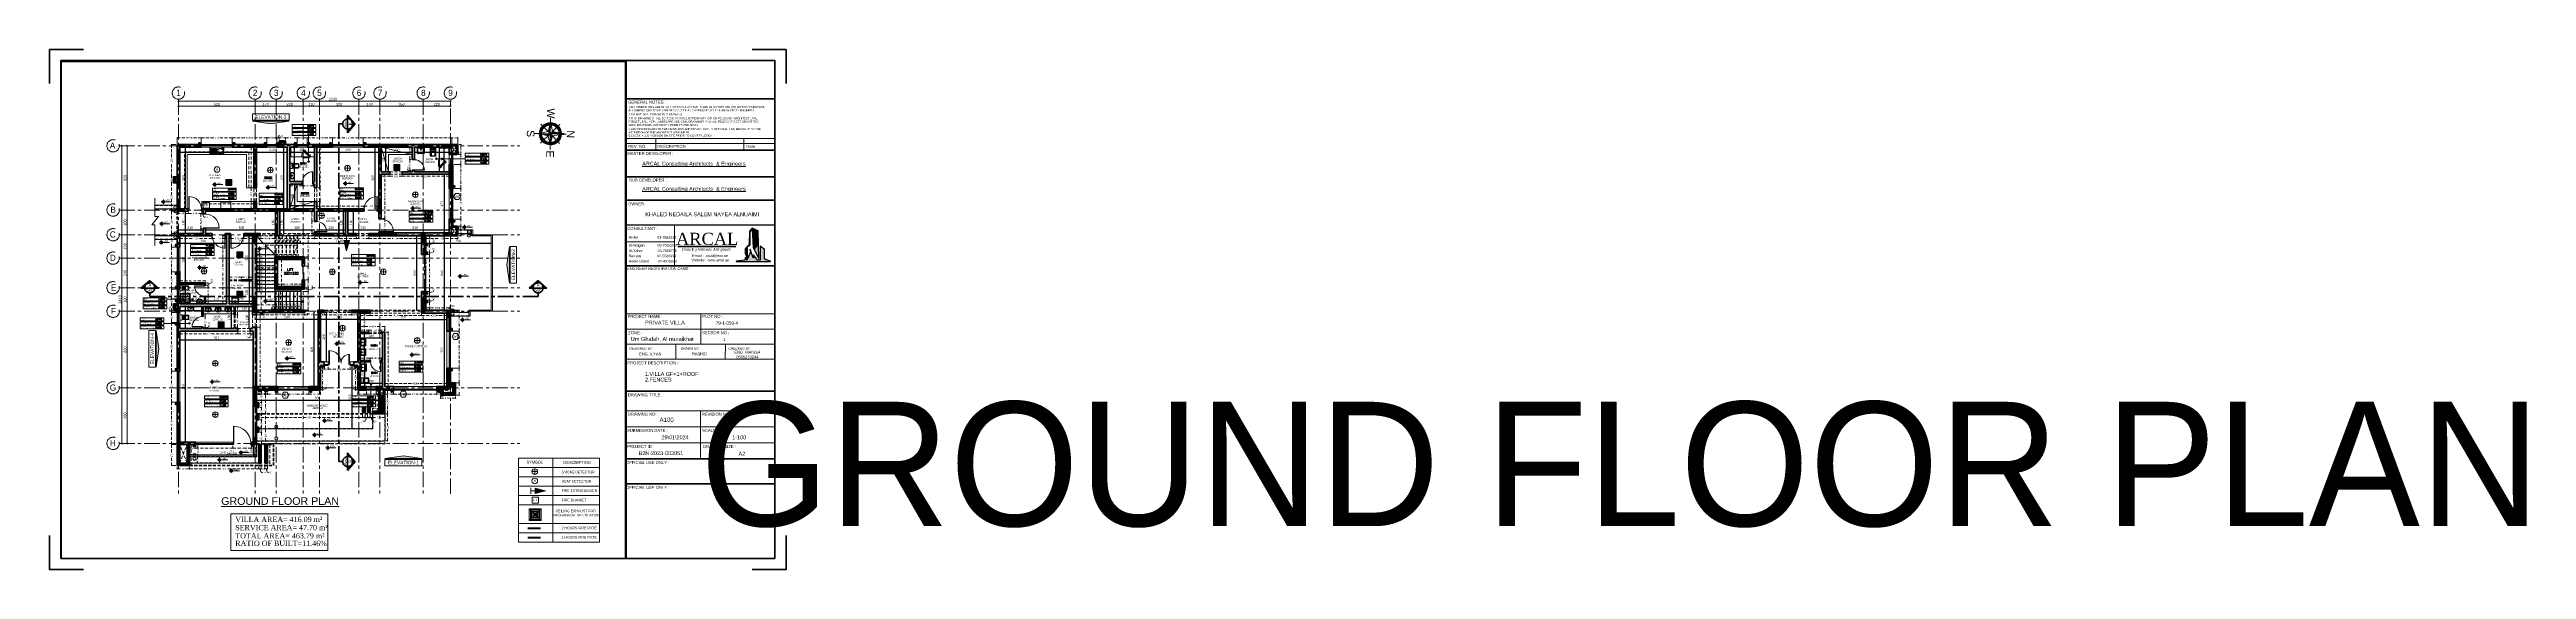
# Paper-space layout 'A100 GROUND FLOOR PLAN' of a CAD drawing. Header units: inches. Extents: x -28 to 171, y -4 to 38.
# The model-space entities are those that its viewports show. They can reach past a viewport. Long polylines and large blocks are cut down to what shows.
import ezdxf
from ezdxf.enums import TextEntityAlignment as Align

# ---------------------------------------------------------------- set-up
doc = ezdxf.new("R2018")
doc.units = ezdxf.units.IN
doc.header["$MEASUREMENT"] = 0
doc.header["$PDMODE"] = 98
for name, pattern in [('( Hidden )', [0.375, 0.25, -0.125]), ('CENTER', [2, 1.25, -0.25, 0.25, -0.25]), ('CENTERX2', [4, 2.5, -0.5, 0.5, -0.5]), ('DASHED2', [0.375, 0.25, -0.125]), ('HIDDEN', [0.375, 0.25, -0.125]), ('VILLA AXIS$0$CENTER', [2, 1.25, -0.25, 0.25, -0.25])]:
    doc.linetypes.add(name, pattern=pattern)
doc.layers.get('0').update_dxf_attribs({"lineweight": 5})
doc.layers.get('Defpoints').update_dxf_attribs({"lineweight": 5})
for name, color, linetype, lineweight in [('.', 14, 'Continuous', 9), ('0_Pen_No__1', 7, 'Continuous', 13), ('A-ARROW', 1, 'Continuous', 5), ('A-ELEVATION TAG', 230, 'Continuous', 5), ('A-FIXTURES_Pen_No__42', 8, 'Continuous', 25), ('A-GEN-TEXT.', 3, 'Continuous', 5), ('A-SECTION LINE', 230, 'Continuous', 35), ('A-SECTION TAG', 230, 'Continuous', 5), ('A-text', 111, 'Continuous', 5), ('A-TITL-BORD', 7, 'Continuous', 5), ('A-WINDOW NO.Tag.', 6, 'Continuous', 0), ('ARCHES', 1, 'HIDDEN', 5), ('AXIS DIMENSION', 8, 'Continuous', 5), ('BORDER', 7, 'Continuous', 0), ('BORDER A2', 7, 'Continuous', 50), ('BORDER TEXT', 7, 'Continuous', 5), ('COLUMNS HATCH', 1, 'Continuous', 5), ('DETAILS DIMENSION', 15, 'Continuous', 5), ('dim', 1, 'Continuous', 9), ('dim OUT_Pen_No__1', 7, 'Continuous', 13), ('DOOR', 1, 'Continuous', 5), ('E-AX', 9, '( Hidden )', 0), ('E-C', 6, 'Continuous', 5), ('FIRE RATE', 244, 'Continuous', 0), ('FIXTURE', 5, 'Continuous', 5), ('FURNITURE', 1, 'Continuous', 0), ('GENERAL TEXT', 4, 'Continuous', 5), ('HANDRAIL', 31, 'Continuous', 5), ('HATCH', 15, 'Continuous', 0), ('HIDDEN', 237, 'HIDDEN', 0), ('IN LINE', 7, 'Continuous', 0), ('INSERT TEXT', 1, 'Continuous', 0), ('K', 12, 'Continuous', 15), ('LEVEL SYMBOL', 8, 'Continuous', 5), ('New_Archicad Doors_Pen_No__27', 7, 'Continuous', 35), ('PROPOSED COLUMNS', 6, 'Continuous', 30), ('ROOM INFORMATION', 7, 'Continuous', 5), ('ROOMS DIMENSION', 3, 'Continuous', 5), ('STAIR', 1, 'Continuous', 5), ('TAG WINDOWS', 8, 'Continuous', 13), ('TEXT', 255, 'Continuous', 5), ('TEXT ROOM INFORMATION', 1, 'Continuous', 5), ('TITLE BLOCK ATTRIBUTE', 1, 'Continuous', 5), ('WALL PROPOSED', 7, 'Continuous', 30), ('WINDOWS', 5, 'Continuous', 5)]:
    doc.layers.add(name, color=color, linetype=linetype, lineweight=lineweight)
for name, color, linetype, lineweight, true_color in [('ALARM', 7, 'Continuous', 5, 0xff0f0f), ('AXIES', 7, 'CENTER', 0, 0x949596), ('X-M04E-GROUND FLOOR$0$X-M05-FIRST FLOOR$0$XA101-First Floor Plan$0$A-FURN-PFXT_Pen_No__61', 7, 'Continuous', 20, 0x6a6a6a)]:
    doc.layers.add(name, color=color, linetype=linetype, lineweight=lineweight, true_color=true_color)
doc.styles.add('002-F.FLOOR PLAN$0$xref plans$0$ATTRIBUTE', font='BKANT.TTF')
doc.styles.add('A0$0$002-F.FLOOR PLAN$0$xref plans$0$ATTRIBUTE', font='BKANT.TTF')
doc.styles.add('Arcan Template Sheet A1$0$banda$0$BANDA AD-0705$0$ZFP', font='swiss.ttf')
doc.styles.add('Arial', font='arial.ttf')
doc.styles.add('ATT', font='swissc.ttf')
doc.styles.add('BORDER', font='times.ttf', dxfattribs={"height": 0.2})
doc.styles.add('GENERATED_STYLE_7', font='romant__.ttf')
doc.styles.add('GROUND FLOOR XREF - option 3$0$STYLE1', font='arial.ttf', dxfattribs={"height": 30})
doc.styles.add('MAIN', font='')
doc.styles.add('ROMANS', font='romans.shx', dxfattribs={"width": 0.7})
doc.styles.add('ROMANS-TITLE', font='ROMANS.shx', dxfattribs={"width": 0.8})
doc.styles.add('ST', font='times.ttf', dxfattribs={"width": 0.8})
doc.styles.get("Standard").update_dxf_attribs({"font": 'arial.ttf'})
doc.styles.add('style4', font='times.ttf', dxfattribs={"width": 0.8})
doc.styles.get('MAIN').set_extended_font_data('Shonar Bangla')
doc.dimstyles.new('DIM100-2', dxfattribs={"dimtxt": 0.2, "dimasz": 0.05, "dimexe": 0.1, "dimexo": 0.1, "dimgap": 0.09, "dimtad": 1, "dimdec": 0, "dimlfac": 100, "dimzin": 0, "dimdsep": 46, "dimtxsty": 'style4', "dimblk1": 'OBLIQUE', "dimblk2": 'OBLIQUE', "dimsah": 1, "dimcen": 0.09, "dimdle": 0.03, "dimse1": 1, "dimse2": 1, "dimclrd": 256, "dimclrt": 256, "dimadec": 0, "dimazin": 0, "dimtfac": 1, "dimtdec": 0, "dimtix": 1, "dimtmove": 2, "dimatfit": 3, "dimldrblk": 'OBLIQUE', "dimfxl": 1, "dimtolj": 1, "dimtzin": 0, "dimarcsym": 0})
doc.dimstyles.new('MFS-AXIS', dxfattribs={"dimtxt": 0.22, "dimasz": 0.1, "dimexe": 0, "dimexo": 0.15, "dimgap": 0.05, "dimtad": 1, "dimdec": 0, "dimlfac": 100, "dimzin": 0, "dimdsep": 46, "dimtxsty": 'MAIN', "dimblk": 'OBLIQUE', "dimcen": 0.09, "dimclrd": 1, "dimclre": 1, "dimclrt": 2, "dimadec": 0, "dimazin": 0, "dimtfac": 1, "dimtdec": 0, "dimtix": 1, "dimtofl": 0, "dimtmove": 2, "dimatfit": 3, "dimldrblk": 'OBLIQUE', "dimfxl": 0.05, "dimfxlon": 1, "dimtolj": 1, "dimtzin": 0, "dimlwd": -1, "dimarcsym": 1})
doc.dimstyles.new('RASH PLAN', dxfattribs={"dimtxt": 0.15, "dimasz": 0.05, "dimexe": 0, "dimexo": 0.1, "dimgap": 0.05, "dimtad": 0, "dimdec": 0, "dimlfac": 100, "dimzin": 0, "dimdsep": 46, "dimtxsty": 'ST', "dimblk": 'OBLIQUE', "dimcen": 0.09, "dimclrd": 200, "dimclre": 6, "dimclrt": 1, "dimadec": 0, "dimazin": 0, "dimtfac": 1, "dimtdec": 0, "dimtmove": 1, "dimatfit": 3, "dimldrblk": 'OBLIQUE', "dimfxl": 0, "dimtolj": 1, "dimtzin": 0, "dimlwd": -1, "dimlwe": -1, "dimarcsym": 0})
pattern_1 = [(135, (-50.72994, 2.49188), (-0.044194174, -0.044194174), [])]

# ---------------------------------------------------------------- blocks, each defined once
blk = doc.blocks.new('dfgdfgdbgdeg')
at = {"layer": 'K', "lineweight": -3}
h = blk.add_hatch(color=7, dxfattribs=at)
h.paths.add_polyline_path([(-375.71, -100.27), (-376.06, -99.99), (-376.06, -101.13), (-376.28, -101.13), (-376.59, -100.7), (-376.59, -100.95), (-376.61, -100.95), (-376.77, -100.48), (-376.85, -100.54), (-377.12, -101.12), (-377.14, -101.12), (-377.23, -100.89), (-377.3, -101.13), (-378, -101.21), (-378, -101.24), (-375.22, -101.24), (-375.22, -101.21), (-375.63, -101.07), (-375.71, -100.97)])
h.paths.add_polyline_path([(-376.17, -101.01), (-376.2, -99.88), (-376.55, -100.24)])
at = {"layer": 'K', "lineweight": -3, "true_color": 0x991b1e}
h = blk.add_hatch(color=244, dxfattribs=at)
h.paths.add_polyline_path([(-376.23, -98.76), (-376.7, -98.56), (-376.92, -98.8), (-376.94, -99.86), (-377.12, -100.05), (-376.87, -99.93), (-376.87, -98.84), (-376.72, -98.65), (-376.69, -98.65), (-376.61, -100.11), (-376.55, -100.24), (-376.2, -99.88)])
h.paths.add_polyline_path([(-376.85, -100.25), (-376.85, -100.54), (-376.77, -100.48)])
h.paths.add_polyline_path([(-377.09, -100.09), (-377.26, -100.2), (-377.26, -100.56), (-377.09, -101)])
at = {"color": 7, "lineweight": 30, "true_color": 0xffffff}
for points in [[(-376.23, -98.76), (-376.7, -98.56), (-376.92, -98.8), (-376.94, -99.86), (-377.12, -100.05), (-376.87, -99.93), (-376.87, -98.84), (-376.72, -98.65), (-376.69, -98.65), (-376.61, -100.11), (-376.55, -100.24), (-376.2, -99.88), (-376.23, -98.76)], [(-376.17, -101.01), (-376.2, -99.88), (-376.55, -100.24), (-376.17, -101.01)], [(-377.09, -100.09), (-377.26, -100.2), (-377.26, -100.56), (-377.09, -101), (-377.09, -100.09)], [(-376.85, -100.25), (-376.85, -100.54), (-376.77, -100.48), (-376.85, -100.25)]]:
    blk.add_lwpolyline(points, close=True, dxfattribs=at)
at = {"color": 7, "true_color": 0xffffff}
blk.add_lwpolyline([(-375.71, -100.27), (-376.06, -99.99), (-376.06, -101.13), (-376.28, -101.13), (-376.59, -100.7), (-376.59, -100.95), (-376.61, -100.95), (-376.77, -100.48), (-376.85, -100.54), (-377.12, -101.12), (-377.14, -101.12), (-377.23, -100.89), (-377.3, -101.13), (-378, -101.21), (-378, -101.24), (-375.22, -101.24), (-375.22, -101.21), (-375.63, -101.07), (-375.71, -100.97), (-375.71, -100.27)], close=True, dxfattribs=at)
at = {"layer": 'K', "color": 7, "lineweight": -3}
for p, q in [((-376.94, -99.86), (-377.12, -100.05)), ((-376.92, -98.8), (-376.94, -99.86)), ((-376.87, -99.93), (-376.87, -98.84)), ((-376.69, -98.65), (-376.61, -100.11)), ((-376.55, -100.24), (-376.2, -99.88)), ((-376.17, -101.01), (-376.23, -98.76)), ((-377.3, -101.13), (-378, -101.21)), ((-378, -101.24), (-375.22, -101.24)), ((-377.23, -100.89), (-377.3, -101.13)), ((-377.09, -100.09), (-377.26, -100.2)), ((-377.26, -100.2), (-377.26, -100.56)), ((-377.26, -100.56), (-377.09, -101)), ((-377.14, -101.12), (-377.23, -100.89)), ((-377.12, -101.12), (-377.14, -101.12)), ((-377.12, -100.05), (-376.87, -99.93)), ((-376.85, -100.54), (-377.12, -101.12)), ((-377.09, -101), (-377.09, -100.09)), ((-376.61, -100.95), (-376.85, -100.25)), ((-376.85, -100.25), (-376.85, -100.54)), ((-376.85, -100.54), (-376.77, -100.48)), ((-376.61, -100.11), (-376.17, -101.01)), ((-376.59, -100.95), (-376.61, -100.95)), ((-376.28, -101.13), (-376.59, -100.7)), ((-376.59, -100.7), (-376.59, -100.95)), ((-376.06, -101.13), (-376.28, -101.13)), ((-375.71, -100.27), (-376.06, -99.99)), ((-376.06, -99.99), (-376.06, -101.13)), ((-375.71, -100.97), (-375.71, -100.27)), ((-375.63, -101.07), (-375.71, -100.97)), ((-375.22, -101.21), (-375.63, -101.07))]:
    blk.add_line(p, q, dxfattribs=at)
blk = doc.blocks.new('A2-SHEET')
for p, q in [((46.5, 26.46), (50.41, 26.46)), ((50.41, 27.83), (50.41, 24.53)), ((50.67, 26.12), (55.34, 26.12)), ((50.67, 26.07), (55.34, 26.07))]:
    blk.add_line(p, q)
at = {"layer": 'BORDER A2'}
for p, q in [((46.5, 38.02), (58.5, 38.02)), ((46.5, 33.88), (58.5, 33.88)), ((46.5, 31.73), (58.5, 31.73)), ((58.5, 29.83), (46.5, 29.83)), ((46.5, 24.53), (58.5, 24.53)), ((46.5, 14.4), (58.5, 14.4)), ((46.5, 8.93), (58.5, 8.93)), ((46.5, 6.93), (58.5, 6.93))]:
    blk.add_line(p, q, dxfattribs=at)
at = {"layer": 'BORDER A2', "lineweight": -3}
blk.add_line((46.5, 24.53), (58.5, 24.53), dxfattribs=at)
at = {"layer": 'BORDER A2'}
for points in [[(2.74, 42), (0, 42), (0, 39.26)], [(56.66, 42), (59.4, 42), (59.4, 39.26)], [(2.74, 0), (0, 0), (0, 2.74)], [(56.66, 0), (59.4, 0), (59.4, 2.74)]]:
    blk.add_lwpolyline(points, dxfattribs=at)
for points in [[(0.9, 0.9), (46.5, 0.9), (46.5, 41.1), (0.9, 41.1)], [(58.5, 0.9), (58.5, 41.1), (46.5, 41.1), (46.5, 0.9)]]:
    blk.add_lwpolyline(points, close=True, dxfattribs=at)
at = {"layer": 'IN LINE'}
for p, q in [((58.5, 34.82), (46.5, 34.82)), ((58.5, 34.41), (46.5, 34.41)), ((48.9, 33.88), (48.9, 34.82)), ((56, 33.88), (56, 34.82)), ((46.5, 27.83), (58.5, 27.83)), ((46.52, 20.65), (58.5, 20.65)), ((52.52, 20.65), (52.52, 18.21)), ((46.52, 19.42), (58.52, 19.42)), ((46.52, 18.21), (58.52, 18.21)), ((50.5, 16.98), (50.52, 18.21)), ((54.5, 16.98), (54.52, 18.21)), ((46.5, 16.98), (58.5, 16.98)), ((46.5, 12.83), (58.5, 12.83)), ((52.5, 12.83), (52.5, 8.93)), ((46.5, 11.53), (58.5, 11.53)), ((46.5, 10.23), (58.5, 10.23)), ((46.5, 8.93), (58.5, 8.93))]:
    blk.add_line(p, q, dxfattribs=at)
at = {"layer": 'IN LINE', "lineweight": -3}
blk.add_line((46.5, 27.83), (58.5, 27.83), dxfattribs=at)
at = {"layer": 'K', "lineweight": -3}
blk.add_line((55.37, 24.91), (55.37, 24.88), dxfattribs=at)
blk.add_blockref('dfgdfgdbgdeg', (433.37, 126.12))
at = {"color": 3, "attachment_point": 1, "style": 'Arial'}
for s, insert, char_height, width in [('1.ALL DIMENSIONS ARE IN MILLIMETRES AND LEVELS ARE IN METERS UNLESS NOTED OTHERWISE. ALL DIMENSIONS TO BE VERIFIED ON SITE AND APPROVED BY THE ARCHITECT / ENGINEER.', (46.68, 37.43), 0.16164, 11.3519), ("3.THIS DRAWING SHALL BE READ IN CONJUNCTION WITH OTHER RELEVANT ARCHITECTURAL, STRUCTURAL, MEP, LANDSCAPE AND CIVIL DRAWINGS, AND ALL RELEVANT SECTIONS OF THE SPECIFICATIONS, AUTHORITY PERMITS AND NOC's", (46.68, 36.52), 0.16164, 11.9682), ('2.DO NOT SCALE FROM THIS DRAWING.', (46.7, 36.84), 0.1616, 5.3009), ('4.ANY DISCREPANCY IN THE DRAWINGS AND DESIGN DOCUMENTS SHALL BE BROUGHT TO THE ATTENTION OF THE ARCHITECT / ENGINEER.', (46.7, 35.65), 0.16164, 11.7007), ('5.CHECK ALL DIMENSION ON SITE PRIOR TO CONSTRUCTION', (46.7, 35.12), 0.1616, 8.0402)]:
    blk.add_mtext(s, dxfattribs=dict(at, insert=insert, char_height=char_height, width=width))
at = {"layer": 'INSERT TEXT', "style": 'Arial'}
for p in [(47.8, 32.62), (47.8, 30.59)]:
    blk.add_text('%%UARCAL Consulting Architects  & Engineers', height=0.3144, dxfattribs=at).set_placement(p)
for s, height, p in [('KHALED NEDAILA SALEM NAYEA ALNUAIMI', 0.3144, (52.64, 28.69)), ('PRIVATE VILLA', 0.3144, (49.64, 19.94)), ('79-1-059-4', 0.264, (54.63, 19.91)), ('Um Ghafah, Al muraikhat', 0.3236, (49.41, 18.62)), ('1', 0.264, (54.43, 18.58)), ('ENG. ILYAS', 0.23, (48.44, 17.41)), ('RASHID', 0.23, (52.42, 17.42)), ('ENG. MAISSA', 0.2304, (56.28, 17.55)), ('0505273244', 0.23, (56.28, 17.17)), ('1.VILLA GF+1+ROOF', 0.3144, (50.18, 15.8)), ('1', 0.314, (55.37, 12.07)), ('29\\01\\2024', 0.314, (50.45, 10.68)), ('1-100', 0.314, (55.62, 10.68)), ('B2N-2023-003051', 0.3144, (49.31, 9.4)), ('A2', 0.314, (55.84, 9.36))]:
    blk.add_text(s, height=height, dxfattribs=at).set_placement(p, align=Align.MIDDLE_CENTER)
blk.add_text('2.FENCES', height=0.314, dxfattribs=at).set_placement((48.02, 15.34), align=Align.MIDDLE_LEFT)
at = {"layer": 'K', "lineweight": -3}
for s, insert, char_height, width, attachment_point, style in [('{\\C256;Al-Ain  \\C7;                 03-7553312}', (46.72, 26.93), 0.2105, 4.8193, 1, 'ATT'), ('{\\fGeorgia|b0|i0|c178|p18;\\C244;\\c1973145;ARCAL}', (53.04, 26.7), 0.9809, 12.5955, 5, '002-F.FLOOR PLAN$0$xref plans$0$ATTRIBUTE'), ('{\\fArial|b0|i0|c0|p34;\\C7;Consulting Architects  & Engineers}', (50.99, 25.97), 0.2105, 5.1267, 1, 'ROMANS'), ('{\\C244;\\c1973145;E-mail :  a\\fArial|b0|i0|c178|p34;r\\fSwis721 Cn BT|b0|i0|c178|p34;cal@eim.ae                       \\PWebsite : www.arcal.ae}', (51.78, 25.46), 0.21048, 7.9545, 1, 'ATT')]:
    blk.add_mtext(s, dxfattribs=dict(at, insert=insert, char_height=char_height, width=width, attachment_point=attachment_point, style=style))
at = {"layer": 'K', "color": 7, "lineweight": -3, "char_height": 0.2105, "width": 4.8193, "attachment_point": 1, "style": 'ATT'}
for s, insert in [('\\pxr1.02589;{\\C7;Al-Wagan             03-7662269}', (46.72, 26.3)), ('{\\C7;Al-Yaher               03-7808775}', (46.72, 25.85)), ('{\\C0;Baniyas \\C1;               \\C7;02-5588999}', (46.7, 25.44)), ('{\\C7;Reem Island         02-4918030}', (46.72, 25.01))]:
    blk.add_mtext(s, dxfattribs=dict(at, insert=insert))
at = {"layer": 'TEXT', "style": 'Arial'}
for s, height, p in [('GENERAL NOTES :', 0.2406, (48.18, 37.75)), ('REV. NO.', 0.241, (47.4, 34.18)), ('DESCRIPTION', 0.2406, (50.16, 34.18)), ('Date', 0.241, (56.56, 34.18)), ('MASTER DEVELOPER :', 0.2406, (48.46, 33.61)), ('SUB DEVELOPER :', 0.2406, (48.26, 31.46)), ('OWNER:', 0.241, (47.35, 29.54)), ('ENGINEER REGISTRATION CARD :', 0.2184, (49.14, 24.31)), ('PROJECT NAME :', 0.2406, (48.03, 20.45)), ('PLOT NO :', 0.241, (53.47, 20.45)), ('ZONE :', 0.241, (47.23, 19.13)), ('SECTOR NO :', 0.2406, (53.73, 19.13)), ('PROJECT DESCRIPTION :', 0.2406, (48.66, 16.69)), ('DESIGNED BY :', 0.192, (47.75, 17.86)), ('DRAWN BY: ', 0.192, (51.71, 17.86)), ('CHECKED BY: ', 0.192, (55.7, 17.86)), ('DRAWING TITLE :', 0.2406, (48.05, 14.11)), ('DRAWING NO :', 0.2406, (47.85, 12.54)), ('REVISION NO:', 0.2406, (53.76, 12.54)), ('SUBMISSION DATE :', 0.2406, (48.22, 11.24)), ('PROJECT ID :', 0.2406, (47.67, 9.94)), ('SCALE :', 0.241, (53.28, 11.24)), ('DRAWING SIZE :', 0.2406, (54.03, 9.93)), ('OFFICIAL USE ONLY :', 0.2406, (48.24, 8.64)), ('OFFICIAL USE ONLY :', 0.2406, (48.24, 6.64))]:
    blk.add_text(s, height=height, dxfattribs=at).set_placement(p, align=Align.MIDDLE_CENTER)
at = {"layer": 'TEXT', "lineweight": -3, "style": 'Arcan Template Sheet A1$0$banda$0$BANDA AD-0705$0$ZFP'}
blk.add_text('CONSULTANT :', height=0.2406, dxfattribs=at).set_placement((47.83, 27.54), align=Align.MIDDLE_CENTER)
blk = doc.blocks.new('Titblk Att')
at = {"layer": 'TITLE BLOCK ATTRIBUTE', "color": 7, "lineweight": 30, "ltscale": 800, "flags": 106}
blk.add_attdef('DRAWING', text='', height=3.5, dxfattribs=at).set_placement((0, 78.5), align=Align.MIDDLE_CENTER)
blk = doc.blocks.new('Drawing Number')
at = {"layer": 'A-TITL-BORD', "style": 'Arial'}
blk.add_attdef('DRAWING_NUMBER', text='', height=3.5, dxfattribs=at).set_placement((29.3, 10.4), align=Align.MIDDLE_CENTER)
blk = doc.blocks.new('FIRE EXTINGUISHER')
at = {"transparency": 33554559}
h = blk.add_hatch(color=256, dxfattribs=at)
h.dxf.hatch_style = 1
h.paths.add_polyline_path([(165311, -106760), (164961, -106667), (164961, -106854)])
for p, q in [((164811, -106860), (164811, -106660)), ((164811, -106760), (164961, -106760)), ((164961, -106854), (164961, -106667)), ((165311, -106760), (164961, -106667)), ((165311, -106760), (164961, -106854))]:
    blk.add_line(p, q)
blk = doc.blocks.new('A$Ca3c4ab37')
at = {"layer": 'ALARM', "lineweight": 0}
for p, q in [((-5019, 5702), (-5471, 5702)), ((-5245, 5476), (-5245, 5927))]:
    blk.add_line(p, q, dxfattribs=at)
at = {"layer": 'ALARM'}
for p, q in [((-4729, 2697), (-5692, 1733)), ((-5692, 2697), (-4729, 1733))]:
    blk.add_line(p, q, dxfattribs=at)
for points in [[(-5692, 2697), (-4729, 2697), (-4729, 1733), (-5692, 1733)], [(-5596, 2600), (-4825, 2600), (-4825, 1829), (-5596, 1829)], [(-5500, 2504), (-4921, 2504), (-4921, 1926), (-5500, 1926)], [(-4943, 3154), (-5458, 3154), (-5458, 3630), (-4943, 3630)], [(-5403, 2407), (-5018, 2407), (-5018, 2022), (-5403, 2022)], [(-5307, 2311), (-5114, 2311), (-5114, 2118), (-5307, 2118)]]:
    blk.add_lwpolyline(points, close=True, dxfattribs=at)
at = {"layer": 'ALARM', "lineweight": 0}
for centre in [(-5245, 5702), (-5245, 4944)]:
    blk.add_circle(centre, 226, dxfattribs=at)
at = {"layer": 'FIRE RATE', "color": 244, "lineweight": 0, "true_color": 0x991b1e, "const_width": 160}
blk.add_lwpolyline([(-4761, 1108), (-5817, 1108)], dxfattribs=at)
at = {"layer": 'FIRE RATE', "color": 177, "lineweight": 0, "true_color": 0x293189, "const_width": 160}
blk.add_lwpolyline([(-4761, 353), (-5817, 353)], dxfattribs=at)
at = {"layer": 'IN LINE'}
for p, q in [((-6549, 6035), (0, 6035)), ((-3774, 6789), (-3774, 0)), ((-6549, 5281), (0, 5281)), ((-6549, 4526), (0, 4526)), ((-6549, 3772), (0, 3772)), ((-6549, 3018), (0, 3018)), ((-6549, 1509), (0, 1509)), ((-6549, 754), (0, 754))]:
    blk.add_line(p, q, dxfattribs=at)
blk.add_lwpolyline([(-6549, 0), (-6549, 6789), (0, 6789), (0, 0)], close=True, dxfattribs=at)
at = {"layer": 'ALARM', "color": 242, "true_color": 0xcd2027, "xscale": 2.4, "yscale": 2.4, "zscale": 2.4}
blk.add_blockref('FIRE EXTINGUISHER', (-401121, 260371), dxfattribs=at)
at = {"layer": 'ALARM'}
blk.add_text('H', height=180, dxfattribs=at).set_placement((-5335, 4856))
at = {"layer": 'ALARM', "insert": (-5225, 3492), "char_height": 180, "width": 3328.88, "attachment_point": 2}
blk.add_mtext('FB', dxfattribs=at)
at = {"layer": 'BORDER'}
for s, p in [('MECHANICAL VENTILATION', (-1882, 2070, 326)), ('CEILING EXHAUST FOR ', (-1891, 2415, 326))]:
    blk.add_text(s, height=204.76, dxfattribs=at).set_placement(p, align=Align.CENTER)
at = {"layer": 'BORDER', "attachment_point": 1}
for s, width, gutter_width, insert, char_height in [('{\\fArial|b0|i0|c0|p34;\\C7;SYMBOL}', 3055.85, 1118, (-5911, 6583), 232.68), ('{\\fArial|b0|i0|c0|p34;\\C7;DESCRIPTION}', 6116.44, 1118, (-2937, 6550), 232.68), ('{\\C7;SMOKE DETECTOR}', 4587.33, 838, (-3078, 5766), 204.76), ('{\\C7;HEAT DETECTOR}', 4587.33, 838, (-3078, 5012), 204.76), ('{\\C7;FIRE EXTINGUISHER}', 4587.33, 838, (-3078, 4258), 204.76), ('{\\C7;FIRE BLANKET}', 4587.33, 838, (-3078, 3503), 204.76), ('{\\C7;2 HOURS FIRE RATE}', 4587.33, 838, (-3078, 1240), 204.76), ('{\\C7;1 HOURS FIRE RATE}', 4587.33, 838, (-3078, 486), 204.76)]:
    blk.add_mtext_dynamic_manual_height_columns(s, width=width, gutter_width=gutter_width, heights=[0], dxfattribs=dict(at, insert=insert, char_height=char_height))
blk = doc.blocks.new('_Oblique')
at = {"color": 0, "lineweight": -2}
blk.add_line((-0.5, -0.5), (0.5, 0.5), dxfattribs=at)
blk = doc.blocks.new('*D114')
at = {"layer": 'Defpoints', "color": 0, "transparency": 16777216}
for p in [(24.53, 6.88), (24.98, 6.88), (24.98, 5.18)]:
    blk.add_point(p, dxfattribs=at)
at = {"layer": 'DETAILS DIMENSION', "color": 6, "transparency": 16777216}
for p, q in [((24.88, 6.88), (24.53, 6.88)), ((24.88, 5.18), (24.53, 5.18))]:
    blk.add_line(p, q, dxfattribs=at)
at = {"layer": 'DETAILS DIMENSION', "color": 200, "linetype": 'DASHED2', "transparency": 16777216}
for p, q in [((24.53, 6.88), (24.53, 6.2)), ((24.53, 5.18), (24.53, 5.86))]:
    blk.add_line(p, q, dxfattribs=at)
at = {"layer": 'DETAILS DIMENSION', "color": 200, "transparency": 16777216, "xscale": 0.05, "yscale": 0.05, "zscale": 0.05}
for p, rotation in [((24.53, 6.88), 90), ((24.53, 5.18), 270)]:
    blk.add_blockref('_Oblique', p, dxfattribs=dict(at, rotation=rotation))
at = {"layer": 'DETAILS DIMENSION', "color": 1, "transparency": 16777216, "insert": (24.53, 6.03), "char_height": 0.15, "attachment_point": 5, "rotation": 90, "style": 'ST'}
blk.add_mtext('\\A1;170', dxfattribs=at)
blk = doc.blocks.new('*D115')
at = {"layer": 'Defpoints', "color": 0, "transparency": 16777216}
for p in [(24.53, 10.33), (24.93, 10.33), (24.98, 6.88)]:
    blk.add_point(p, dxfattribs=at)
at = {"layer": 'DETAILS DIMENSION', "color": 6, "transparency": 16777216}
for p, q in [((24.83, 10.33), (24.53, 10.33)), ((24.88, 6.88), (24.53, 6.88))]:
    blk.add_line(p, q, dxfattribs=at)
at = {"layer": 'DETAILS DIMENSION', "color": 200, "linetype": 'DASHED2', "transparency": 16777216}
for p, q in [((24.53, 10.33), (24.53, 8.78)), ((24.53, 6.88), (24.53, 8.43))]:
    blk.add_line(p, q, dxfattribs=at)
at = {"layer": 'DETAILS DIMENSION', "color": 200, "transparency": 16777216, "xscale": 0.05, "yscale": 0.05, "zscale": 0.05}
for p, rotation in [((24.53, 10.33), 90), ((24.53, 6.88), 270)]:
    blk.add_blockref('_Oblique', p, dxfattribs=dict(at, rotation=rotation))
at = {"layer": 'DETAILS DIMENSION', "color": 1, "transparency": 16777216, "insert": (24.53, 8.61), "char_height": 0.15, "attachment_point": 5, "rotation": 90, "style": 'ST'}
blk.add_mtext('\\A1;345', dxfattribs=at)
blk = doc.blocks.new('*D116')
at = {"layer": 'Defpoints', "color": 0, "transparency": 16777216}
for p in [(24.53, 12.83), (24.93, 12.83), (24.93, 10.33)]:
    blk.add_point(p, dxfattribs=at)
at = {"layer": 'DETAILS DIMENSION', "color": 6, "transparency": 16777216}
for p, q in [((24.83, 12.83), (24.53, 12.83)), ((24.83, 10.33), (24.53, 10.33))]:
    blk.add_line(p, q, dxfattribs=at)
at = {"layer": 'DETAILS DIMENSION', "color": 200, "linetype": 'DASHED2', "transparency": 16777216}
for p, q in [((24.53, 12.83), (24.53, 11.76)), ((24.53, 10.33), (24.53, 11.4))]:
    blk.add_line(p, q, dxfattribs=at)
at = {"layer": 'DETAILS DIMENSION', "color": 200, "transparency": 16777216, "xscale": 0.05, "yscale": 0.05, "zscale": 0.05}
for p, rotation in [((24.53, 12.83), 90), ((24.53, 10.33), 270)]:
    blk.add_blockref('_Oblique', p, dxfattribs=dict(at, rotation=rotation))
at = {"layer": 'DETAILS DIMENSION', "color": 1, "transparency": 16777216, "insert": (24.53, 11.58), "char_height": 0.15, "attachment_point": 5, "rotation": 90, "style": 'ST'}
blk.add_mtext('\\A1;250', dxfattribs=at)
blk = doc.blocks.new('*D117')
at = {"layer": 'Defpoints', "color": 0, "transparency": 16777216}
for p in [(24.53, 16.78), (24.93, 16.78), (24.93, 12.83)]:
    blk.add_point(p, dxfattribs=at)
at = {"layer": 'DETAILS DIMENSION', "color": 6, "transparency": 16777216}
for p, q in [((24.83, 16.78), (24.53, 16.78)), ((24.83, 12.83), (24.53, 12.83))]:
    blk.add_line(p, q, dxfattribs=at)
at = {"layer": 'DETAILS DIMENSION', "color": 200, "linetype": 'DASHED2', "transparency": 16777216}
for p, q in [((24.53, 16.78), (24.53, 14.98)), ((24.53, 12.83), (24.53, 14.63))]:
    blk.add_line(p, q, dxfattribs=at)
at = {"layer": 'DETAILS DIMENSION', "color": 200, "transparency": 16777216, "xscale": 0.05, "yscale": 0.05, "zscale": 0.05}
for p, rotation in [((24.53, 16.78), 90), ((24.53, 12.83), 270)]:
    blk.add_blockref('_Oblique', p, dxfattribs=dict(at, rotation=rotation))
at = {"layer": 'DETAILS DIMENSION', "color": 1, "transparency": 16777216, "insert": (24.53, 14.8), "char_height": 0.15, "attachment_point": 5, "rotation": 90, "style": 'ST'}
blk.add_mtext('\\A1;395', dxfattribs=at)
blk = doc.blocks.new('*D118')
at = {"layer": 'Defpoints', "color": 0, "transparency": 16777216}
for p in [(24.53, 17.58), (24.93, 17.58), (24.93, 16.78)]:
    blk.add_point(p, dxfattribs=at)
at = {"layer": 'DETAILS DIMENSION', "color": 6, "transparency": 16777216}
for p, q in [((24.83, 17.58), (24.53, 17.58)), ((24.83, 16.78), (24.53, 16.78))]:
    blk.add_line(p, q, dxfattribs=at)
at = {"layer": 'DETAILS DIMENSION', "color": 200, "linetype": 'DASHED2', "transparency": 16777216}
for p, q in [((24.53, 17.58), (24.53, 17.31)), ((24.53, 16.78), (24.53, 17.05))]:
    blk.add_line(p, q, dxfattribs=at)
at = {"layer": 'DETAILS DIMENSION', "color": 200, "transparency": 16777216, "xscale": 0.05, "yscale": 0.05, "zscale": 0.05}
for p, rotation in [((24.53, 17.58), 90), ((24.53, 16.78), 270)]:
    blk.add_blockref('_Oblique', p, dxfattribs=dict(at, rotation=rotation))
at = {"layer": 'DETAILS DIMENSION', "color": 1, "transparency": 16777216, "insert": (24.53, 17.18), "char_height": 0.15, "attachment_point": 5, "rotation": 90, "style": 'ST'}
blk.add_mtext('\\A1;80', dxfattribs=at)
blk = doc.blocks.new('*D119')
at = {"layer": 'Defpoints', "color": 0, "transparency": 16777216}
for p in [(24.53, 17.78), (24.68, 17.78), (24.93, 17.58)]:
    blk.add_point(p, dxfattribs=at)
at = {"layer": 'DETAILS DIMENSION', "color": 200, "linetype": 'DASHED2', "transparency": 16777216}
for p, q in [((24.37, 17.72), (24.37, 17.82)), ((24.53, 17.68), (24.37, 17.72)), ((24.53, 17.58), (24.53, 17.78))]:
    blk.add_line(p, q, dxfattribs=at)
at = {"layer": 'DETAILS DIMENSION', "color": 6, "transparency": 16777216}
for p, q in [((24.58, 17.78), (24.53, 17.78)), ((24.83, 17.58), (24.53, 17.58))]:
    blk.add_line(p, q, dxfattribs=at)
at = {"layer": 'DETAILS DIMENSION', "color": 200, "transparency": 16777216, "xscale": 0.05, "yscale": 0.05, "zscale": 0.05}
for p, rotation in [((24.53, 17.78), 90), ((24.53, 17.58), 270)]:
    blk.add_blockref('_Oblique', p, dxfattribs=dict(at, rotation=rotation))
at = {"layer": 'DETAILS DIMENSION', "color": 1, "transparency": 16777216, "insert": (24.37, 17.96), "char_height": 0.15, "attachment_point": 5, "rotation": 90, "style": 'ST'}
blk.add_mtext('\\A1;20', dxfattribs=at)
blk = doc.blocks.new('*D120')
at = {"layer": 'Defpoints', "color": 0, "transparency": 16777216}
for p in [(24.53, 18.28), (24.68, 18.28), (24.68, 17.78)]:
    blk.add_point(p, dxfattribs=at)
at = {"layer": 'DETAILS DIMENSION', "color": 6, "transparency": 16777216}
for p, q in [((24.58, 18.28), (24.53, 18.28)), ((24.58, 17.78), (24.53, 17.78))]:
    blk.add_line(p, q, dxfattribs=at)
at = {"layer": 'DETAILS DIMENSION', "color": 200, "linetype": 'DASHED2', "transparency": 16777216}
for p, q in [((24.53, 18.28), (24.53, 18.16)), ((24.53, 17.78), (24.53, 17.9))]:
    blk.add_line(p, q, dxfattribs=at)
at = {"layer": 'DETAILS DIMENSION', "color": 200, "transparency": 16777216, "xscale": 0.05, "yscale": 0.05, "zscale": 0.05}
for p, rotation in [((24.53, 18.28), 90), ((24.53, 17.78), 270)]:
    blk.add_blockref('_Oblique', p, dxfattribs=dict(at, rotation=rotation))
at = {"layer": 'DETAILS DIMENSION', "color": 1, "transparency": 16777216, "insert": (24.53, 18.03), "char_height": 0.15, "attachment_point": 5, "rotation": 90, "style": 'ST'}
blk.add_mtext('\\A1;50', dxfattribs=at)
blk = doc.blocks.new('*D121')
at = {"layer": 'Defpoints', "color": 0, "transparency": 16777216}
for p in [(24.53, 18.68), (24.68, 18.28), (24.93, 18.68)]:
    blk.add_point(p, dxfattribs=at)
at = {"layer": 'DETAILS DIMENSION', "color": 6, "transparency": 16777216}
for p, q in [((24.83, 18.68), (24.53, 18.68)), ((24.58, 18.28), (24.53, 18.28))]:
    blk.add_line(p, q, dxfattribs=at)
at = {"layer": 'DETAILS DIMENSION', "color": 200, "linetype": 'DASHED2', "transparency": 16777216}
for p, q in [((24.53, 18.68), (24.53, 18.61)), ((24.53, 18.28), (24.53, 18.35))]:
    blk.add_line(p, q, dxfattribs=at)
at = {"layer": 'DETAILS DIMENSION', "color": 200, "transparency": 16777216, "xscale": 0.05, "yscale": 0.05, "zscale": 0.05}
for p, rotation in [((24.53, 18.68), 90), ((24.53, 18.28), 270)]:
    blk.add_blockref('_Oblique', p, dxfattribs=dict(at, rotation=rotation))
at = {"layer": 'DETAILS DIMENSION', "color": 1, "transparency": 16777216, "insert": (24.53, 18.48), "char_height": 0.15, "attachment_point": 5, "rotation": 90, "style": 'ST'}
blk.add_mtext('\\A1;40', dxfattribs=at)
blk = doc.blocks.new('*D122')
at = {"layer": 'Defpoints', "color": 0, "transparency": 16777216}
for p in [(24.53, 19.48), (24.93, 19.48), (24.93, 18.68)]:
    blk.add_point(p, dxfattribs=at)
at = {"layer": 'DETAILS DIMENSION', "color": 6, "transparency": 16777216}
for p, q in [((24.83, 19.48), (24.53, 19.48)), ((24.83, 18.68), (24.53, 18.68))]:
    blk.add_line(p, q, dxfattribs=at)
at = {"layer": 'DETAILS DIMENSION', "color": 200, "linetype": 'DASHED2', "transparency": 16777216}
for p, q in [((24.53, 19.48), (24.53, 19.21)), ((24.53, 18.68), (24.53, 18.95))]:
    blk.add_line(p, q, dxfattribs=at)
at = {"layer": 'DETAILS DIMENSION', "color": 200, "transparency": 16777216, "xscale": 0.05, "yscale": 0.05, "zscale": 0.05}
for p, rotation in [((24.53, 19.48), 90), ((24.53, 18.68), 270)]:
    blk.add_blockref('_Oblique', p, dxfattribs=dict(at, rotation=rotation))
at = {"layer": 'DETAILS DIMENSION', "color": 1, "transparency": 16777216, "insert": (24.53, 19.08), "char_height": 0.15, "attachment_point": 5, "rotation": 90, "style": 'ST'}
blk.add_mtext('\\A1;80', dxfattribs=at)
blk = doc.blocks.new('*D123')
at = {"layer": 'Defpoints', "color": 0, "transparency": 16777216}
for p in [(24.53, 20.88), (24.93, 20.88), (24.93, 19.48)]:
    blk.add_point(p, dxfattribs=at)
at = {"layer": 'DETAILS DIMENSION', "color": 6, "transparency": 16777216}
for p, q in [((24.83, 20.88), (24.53, 20.88)), ((24.83, 19.48), (24.53, 19.48))]:
    blk.add_line(p, q, dxfattribs=at)
at = {"layer": 'DETAILS DIMENSION', "color": 200, "linetype": 'DASHED2', "transparency": 16777216}
for p, q in [((24.53, 20.88), (24.53, 20.35)), ((24.53, 19.48), (24.53, 20.01))]:
    blk.add_line(p, q, dxfattribs=at)
at = {"layer": 'DETAILS DIMENSION', "color": 200, "transparency": 16777216, "xscale": 0.05, "yscale": 0.05, "zscale": 0.05}
for p, rotation in [((24.53, 20.88), 90), ((24.53, 19.48), 270)]:
    blk.add_blockref('_Oblique', p, dxfattribs=dict(at, rotation=rotation))
at = {"layer": 'DETAILS DIMENSION', "color": 1, "transparency": 16777216, "insert": (24.53, 20.18), "char_height": 0.15, "attachment_point": 5, "rotation": 90, "style": 'ST'}
blk.add_mtext('\\A1;140', dxfattribs=at)
blk = doc.blocks.new('*D124')
at = {"layer": 'Defpoints', "color": 0, "transparency": 16777216}
for p in [(24.53, 22.88), (24.93, 22.88), (24.93, 20.88)]:
    blk.add_point(p, dxfattribs=at)
at = {"layer": 'DETAILS DIMENSION', "color": 6, "transparency": 16777216}
for p, q in [((24.83, 22.88), (24.53, 22.88)), ((24.83, 20.88), (24.53, 20.88))]:
    blk.add_line(p, q, dxfattribs=at)
at = {"layer": 'DETAILS DIMENSION', "color": 200, "linetype": 'DASHED2', "transparency": 16777216}
for p, q in [((24.53, 22.88), (24.53, 22.06)), ((24.53, 20.88), (24.53, 21.7))]:
    blk.add_line(p, q, dxfattribs=at)
at = {"layer": 'DETAILS DIMENSION', "color": 200, "transparency": 16777216, "xscale": 0.05, "yscale": 0.05, "zscale": 0.05}
for p, rotation in [((24.53, 22.88), 90), ((24.53, 20.88), 270)]:
    blk.add_blockref('_Oblique', p, dxfattribs=dict(at, rotation=rotation))
at = {"layer": 'DETAILS DIMENSION', "color": 1, "transparency": 16777216, "insert": (24.53, 21.88), "char_height": 0.15, "attachment_point": 5, "rotation": 90, "style": 'ST'}
blk.add_mtext('\\A1;200', dxfattribs=at)
blk = doc.blocks.new('*D125')
at = {"layer": 'Defpoints', "color": 0, "transparency": 16777216}
for p in [(24.53, 23.98), (24.93, 22.88), (24.98, 23.98)]:
    blk.add_point(p, dxfattribs=at)
at = {"layer": 'DETAILS DIMENSION', "color": 6, "transparency": 16777216}
for p, q in [((24.88, 23.98), (24.53, 23.98)), ((24.83, 22.88), (24.53, 22.88))]:
    blk.add_line(p, q, dxfattribs=at)
at = {"layer": 'DETAILS DIMENSION', "color": 200, "linetype": 'DASHED2', "transparency": 16777216}
for p, q in [((24.53, 23.98), (24.53, 23.6)), ((24.53, 22.88), (24.53, 23.26))]:
    blk.add_line(p, q, dxfattribs=at)
at = {"layer": 'DETAILS DIMENSION', "color": 200, "transparency": 16777216, "xscale": 0.05, "yscale": 0.05, "zscale": 0.05}
for p, rotation in [((24.53, 23.98), 90), ((24.53, 22.88), 270)]:
    blk.add_blockref('_Oblique', p, dxfattribs=dict(at, rotation=rotation))
at = {"layer": 'DETAILS DIMENSION', "color": 1, "transparency": 16777216, "insert": (24.53, 23.43), "char_height": 0.15, "attachment_point": 5, "rotation": 90, "style": 'ST'}
blk.add_mtext('\\A1;110', dxfattribs=at)
blk = doc.blocks.new('*D126')
at = {"layer": 'Defpoints', "color": 0, "transparency": 16777216}
for p in [(24.53, 25.78), (24.98, 25.78), (24.98, 23.98)]:
    blk.add_point(p, dxfattribs=at)
at = {"layer": 'DETAILS DIMENSION', "color": 6, "transparency": 16777216}
for p, q in [((24.88, 25.78), (24.53, 25.78)), ((24.88, 23.98), (24.53, 23.98))]:
    blk.add_line(p, q, dxfattribs=at)
at = {"layer": 'DETAILS DIMENSION', "color": 200, "linetype": 'DASHED2', "transparency": 16777216}
for p, q in [((24.53, 25.78), (24.53, 25.05)), ((24.53, 23.98), (24.53, 24.71))]:
    blk.add_line(p, q, dxfattribs=at)
at = {"layer": 'DETAILS DIMENSION', "color": 200, "transparency": 16777216, "xscale": 0.05, "yscale": 0.05, "zscale": 0.05}
for p, rotation in [((24.53, 25.78), 90), ((24.53, 23.98), 270)]:
    blk.add_blockref('_Oblique', p, dxfattribs=dict(at, rotation=rotation))
at = {"layer": 'DETAILS DIMENSION', "color": 1, "transparency": 16777216, "insert": (24.53, 24.88), "char_height": 0.15, "attachment_point": 5, "rotation": 90, "style": 'ST'}
blk.add_mtext('\\A1;180', dxfattribs=at)
blk = doc.blocks.new('*D127')
at = {"layer": 'Defpoints', "color": 0, "transparency": 16777216}
for p in [(24.53, 28.08), (24.68, 28.08), (24.98, 25.78)]:
    blk.add_point(p, dxfattribs=at)
at = {"layer": 'DETAILS DIMENSION', "color": 6, "transparency": 16777216}
for p, q in [((24.58, 28.08), (24.53, 28.08)), ((24.88, 25.78), (24.53, 25.78))]:
    blk.add_line(p, q, dxfattribs=at)
at = {"layer": 'DETAILS DIMENSION', "color": 200, "linetype": 'DASHED2', "transparency": 16777216}
for p, q in [((24.53, 28.08), (24.53, 27.11)), ((24.53, 25.78), (24.53, 26.75))]:
    blk.add_line(p, q, dxfattribs=at)
at = {"layer": 'DETAILS DIMENSION', "color": 200, "transparency": 16777216, "xscale": 0.05, "yscale": 0.05, "zscale": 0.05}
for p, rotation in [((24.53, 28.08), 90), ((24.53, 25.78), 270)]:
    blk.add_blockref('_Oblique', p, dxfattribs=dict(at, rotation=rotation))
at = {"layer": 'DETAILS DIMENSION', "color": 1, "transparency": 16777216, "insert": (24.53, 26.93), "char_height": 0.15, "attachment_point": 5, "rotation": 90, "style": 'ST'}
blk.add_mtext('\\A1;230', dxfattribs=at)
blk = doc.blocks.new('*D128')
at = {"layer": 'Defpoints', "color": 0, "transparency": 16777216}
for p in [(24.98, 31.73), (24.98, 31.18), (26.93, 31.18)]:
    blk.add_point(p, dxfattribs=at)
at = {"layer": 'DETAILS DIMENSION', "color": 6, "transparency": 16777216}
for p, q in [((24.98, 31.28), (24.98, 31.73)), ((26.93, 31.28), (26.93, 31.73))]:
    blk.add_line(p, q, dxfattribs=at)
at = {"layer": 'DETAILS DIMENSION', "color": 200, "linetype": 'DASHED2', "transparency": 16777216}
for p, q in [((24.98, 31.73), (25.79, 31.73)), ((26.93, 31.73), (26.12, 31.73))]:
    blk.add_line(p, q, dxfattribs=at)
at = {"layer": 'DETAILS DIMENSION', "color": 200, "transparency": 16777216, "xscale": 0.05, "yscale": 0.05, "zscale": 0.05, "rotation": 180}
blk.add_blockref('_Oblique', (24.98, 31.73), dxfattribs=at)
at = {"layer": 'DETAILS DIMENSION', "color": 200, "transparency": 16777216, "xscale": 0.05, "yscale": 0.05, "zscale": 0.05}
blk.add_blockref('_Oblique', (26.93, 31.73), dxfattribs=at)
at = {"layer": 'DETAILS DIMENSION', "color": 1, "transparency": 16777216, "insert": (25.95, 31.73), "char_height": 0.15, "attachment_point": 5, "style": 'ST'}
blk.add_mtext('\\A1;195', dxfattribs=at)
blk = doc.blocks.new('*D129')
at = {"layer": 'Defpoints', "color": 0, "transparency": 16777216}
for p in [(26.93, 31.18), (29.43, 31.73), (29.43, 31.23)]:
    blk.add_point(p, dxfattribs=at)
at = {"layer": 'DETAILS DIMENSION', "color": 6, "transparency": 16777216}
for p, q in [((26.93, 31.28), (26.93, 31.73)), ((29.43, 31.33), (29.43, 31.73))]:
    blk.add_line(p, q, dxfattribs=at)
at = {"layer": 'DETAILS DIMENSION', "color": 200, "linetype": 'DASHED2', "transparency": 16777216}
for p, q in [((26.93, 31.73), (28, 31.73)), ((29.43, 31.73), (28.36, 31.73))]:
    blk.add_line(p, q, dxfattribs=at)
at = {"layer": 'DETAILS DIMENSION', "color": 200, "transparency": 16777216, "xscale": 0.05, "yscale": 0.05, "zscale": 0.05, "rotation": 180}
blk.add_blockref('_Oblique', (26.93, 31.73), dxfattribs=at)
at = {"layer": 'DETAILS DIMENSION', "color": 200, "transparency": 16777216, "xscale": 0.05, "yscale": 0.05, "zscale": 0.05}
blk.add_blockref('_Oblique', (29.43, 31.73), dxfattribs=at)
at = {"layer": 'DETAILS DIMENSION', "color": 1, "transparency": 16777216, "insert": (28.18, 31.73), "char_height": 0.15, "attachment_point": 5, "style": 'ST'}
blk.add_mtext('\\A1;250', dxfattribs=at)
blk = doc.blocks.new('*D130')
at = {"layer": 'Defpoints', "color": 0, "transparency": 16777216}
for p in [(29.43, 31.23), (32.23, 31.73), (32.23, 31.23)]:
    blk.add_point(p, dxfattribs=at)
at = {"layer": 'DETAILS DIMENSION', "color": 6, "transparency": 16777216}
for p, q in [((29.43, 31.33), (29.43, 31.73)), ((32.23, 31.33), (32.23, 31.73))]:
    blk.add_line(p, q, dxfattribs=at)
at = {"layer": 'DETAILS DIMENSION', "color": 200, "linetype": 'DASHED2', "transparency": 16777216}
for p, q in [((29.43, 31.73), (30.65, 31.73)), ((32.23, 31.73), (31.01, 31.73))]:
    blk.add_line(p, q, dxfattribs=at)
at = {"layer": 'DETAILS DIMENSION', "color": 200, "transparency": 16777216, "xscale": 0.05, "yscale": 0.05, "zscale": 0.05, "rotation": 180}
blk.add_blockref('_Oblique', (29.43, 31.73), dxfattribs=at)
at = {"layer": 'DETAILS DIMENSION', "color": 200, "transparency": 16777216, "xscale": 0.05, "yscale": 0.05, "zscale": 0.05}
blk.add_blockref('_Oblique', (32.23, 31.73), dxfattribs=at)
at = {"layer": 'DETAILS DIMENSION', "color": 1, "transparency": 16777216, "insert": (30.83, 31.73), "char_height": 0.15, "attachment_point": 5, "style": 'ST'}
blk.add_mtext('\\A1;280', dxfattribs=at)
blk = doc.blocks.new('*D131')
at = {"layer": 'Defpoints', "color": 0, "transparency": 16777216}
for p in [(32.23, 31.23), (33.03, 31.73), (33.03, 31.23)]:
    blk.add_point(p, dxfattribs=at)
at = {"layer": 'DETAILS DIMENSION', "color": 6, "transparency": 16777216}
for p, q in [((32.23, 31.33), (32.23, 31.73)), ((33.03, 31.33), (33.03, 31.73))]:
    blk.add_line(p, q, dxfattribs=at)
at = {"layer": 'DETAILS DIMENSION', "color": 200, "linetype": 'DASHED2', "transparency": 16777216}
for p, q in [((32.23, 31.73), (32.5, 31.73)), ((33.03, 31.73), (32.76, 31.73))]:
    blk.add_line(p, q, dxfattribs=at)
at = {"layer": 'DETAILS DIMENSION', "color": 200, "transparency": 16777216, "xscale": 0.05, "yscale": 0.05, "zscale": 0.05, "rotation": 180}
blk.add_blockref('_Oblique', (32.23, 31.73), dxfattribs=at)
at = {"layer": 'DETAILS DIMENSION', "color": 200, "transparency": 16777216, "xscale": 0.05, "yscale": 0.05, "zscale": 0.05}
blk.add_blockref('_Oblique', (33.03, 31.73), dxfattribs=at)
at = {"layer": 'DETAILS DIMENSION', "color": 1, "transparency": 16777216, "insert": (32.63, 31.73), "char_height": 0.15, "attachment_point": 5, "style": 'ST'}
blk.add_mtext('\\A1;80', dxfattribs=at)
blk = doc.blocks.new('*D132')
at = {"layer": 'Defpoints', "color": 0, "transparency": 16777216}
for p in [(33.03, 31.23), (33.23, 31.73), (33.23, 31.48)]:
    blk.add_point(p, dxfattribs=at)
at = {"layer": 'DETAILS DIMENSION', "color": 6, "transparency": 16777216}
for p, q in [((33.03, 31.33), (33.03, 31.73)), ((33.23, 31.58), (33.23, 31.73))]:
    blk.add_line(p, q, dxfattribs=at)
at = {"layer": 'DETAILS DIMENSION', "color": 200, "linetype": 'DASHED2', "transparency": 16777216}
for p, q in [((33.03, 31.73), (33.23, 31.73)), ((33.13, 31.73), (33.17, 31.88)), ((33.17, 31.88), (33.27, 31.88))]:
    blk.add_line(p, q, dxfattribs=at)
at = {"layer": 'DETAILS DIMENSION', "color": 200, "transparency": 16777216, "xscale": 0.05, "yscale": 0.05, "zscale": 0.05, "rotation": 180}
blk.add_blockref('_Oblique', (33.03, 31.73), dxfattribs=at)
at = {"layer": 'DETAILS DIMENSION', "color": 200, "transparency": 16777216, "xscale": 0.05, "yscale": 0.05, "zscale": 0.05}
blk.add_blockref('_Oblique', (33.23, 31.73), dxfattribs=at)
at = {"layer": 'DETAILS DIMENSION', "color": 1, "transparency": 16777216, "insert": (33.41, 31.88), "char_height": 0.15, "attachment_point": 5, "style": 'ST'}
blk.add_mtext('\\A1;20', dxfattribs=at)
blk = doc.blocks.new('*D133')
at = {"layer": 'Defpoints', "color": 0, "transparency": 16777216}
for p in [(33.23, 31.48), (33.73, 31.73), (33.73, 31.48)]:
    blk.add_point(p, dxfattribs=at)
at = {"layer": 'DETAILS DIMENSION', "color": 6, "transparency": 16777216}
for p, q in [((33.23, 31.58), (33.23, 31.73)), ((33.73, 31.58), (33.73, 31.73))]:
    blk.add_line(p, q, dxfattribs=at)
at = {"layer": 'DETAILS DIMENSION', "color": 200, "linetype": 'DASHED2', "transparency": 16777216}
for p, q in [((33.23, 31.73), (33.35, 31.73)), ((33.73, 31.73), (33.61, 31.73))]:
    blk.add_line(p, q, dxfattribs=at)
at = {"layer": 'DETAILS DIMENSION', "color": 200, "transparency": 16777216, "xscale": 0.05, "yscale": 0.05, "zscale": 0.05, "rotation": 180}
blk.add_blockref('_Oblique', (33.23, 31.73), dxfattribs=at)
at = {"layer": 'DETAILS DIMENSION', "color": 200, "transparency": 16777216, "xscale": 0.05, "yscale": 0.05, "zscale": 0.05}
blk.add_blockref('_Oblique', (33.73, 31.73), dxfattribs=at)
at = {"layer": 'DETAILS DIMENSION', "color": 1, "transparency": 16777216, "insert": (33.48, 31.73), "char_height": 0.15, "attachment_point": 5, "style": 'ST'}
blk.add_mtext('\\A1;50', dxfattribs=at)
blk = doc.blocks.new('*D134')
at = {"layer": 'Defpoints', "color": 0, "transparency": 16777216}
for p in [(33.73, 31.48), (34.68, 31.73), (34.68, 31.23)]:
    blk.add_point(p, dxfattribs=at)
at = {"layer": 'DETAILS DIMENSION', "color": 6, "transparency": 16777216}
for p, q in [((33.73, 31.58), (33.73, 31.73)), ((34.68, 31.33), (34.68, 31.73))]:
    blk.add_line(p, q, dxfattribs=at)
at = {"layer": 'DETAILS DIMENSION', "color": 200, "linetype": 'DASHED2', "transparency": 16777216}
for p, q in [((33.73, 31.73), (34.07, 31.73)), ((34.68, 31.73), (34.33, 31.73))]:
    blk.add_line(p, q, dxfattribs=at)
at = {"layer": 'DETAILS DIMENSION', "color": 200, "transparency": 16777216, "xscale": 0.05, "yscale": 0.05, "zscale": 0.05, "rotation": 180}
blk.add_blockref('_Oblique', (33.73, 31.73), dxfattribs=at)
at = {"layer": 'DETAILS DIMENSION', "color": 200, "transparency": 16777216, "xscale": 0.05, "yscale": 0.05, "zscale": 0.05}
blk.add_blockref('_Oblique', (34.68, 31.73), dxfattribs=at)
at = {"layer": 'DETAILS DIMENSION', "color": 1, "transparency": 16777216, "insert": (34.2, 31.73), "char_height": 0.15, "attachment_point": 5, "style": 'ST'}
blk.add_mtext('\\A1;95', dxfattribs=at)
blk = doc.blocks.new('*D135')
at = {"layer": 'Defpoints', "color": 0, "transparency": 16777216}
for p in [(34.68, 31.23), (35.48, 31.73), (35.48, 31.23)]:
    blk.add_point(p, dxfattribs=at)
at = {"layer": 'DETAILS DIMENSION', "color": 6, "transparency": 16777216}
for p, q in [((34.68, 31.33), (34.68, 31.73)), ((35.48, 31.33), (35.48, 31.73))]:
    blk.add_line(p, q, dxfattribs=at)
at = {"layer": 'DETAILS DIMENSION', "color": 200, "linetype": 'DASHED2', "transparency": 16777216}
for p, q in [((34.68, 31.73), (34.95, 31.73)), ((35.48, 31.73), (35.21, 31.73))]:
    blk.add_line(p, q, dxfattribs=at)
at = {"layer": 'DETAILS DIMENSION', "color": 200, "transparency": 16777216, "xscale": 0.05, "yscale": 0.05, "zscale": 0.05, "rotation": 180}
blk.add_blockref('_Oblique', (34.68, 31.73), dxfattribs=at)
at = {"layer": 'DETAILS DIMENSION', "color": 200, "transparency": 16777216, "xscale": 0.05, "yscale": 0.05, "zscale": 0.05}
blk.add_blockref('_Oblique', (35.48, 31.73), dxfattribs=at)
at = {"layer": 'DETAILS DIMENSION', "color": 1, "transparency": 16777216, "insert": (35.08, 31.73), "char_height": 0.15, "attachment_point": 5, "style": 'ST'}
blk.add_mtext('\\A1;80', dxfattribs=at)
blk = doc.blocks.new('*D136')
at = {"layer": 'Defpoints', "color": 0, "transparency": 16777216}
for p in [(35.48, 31.23), (37.53, 31.73), (37.53, 31.23)]:
    blk.add_point(p, dxfattribs=at)
at = {"layer": 'DETAILS DIMENSION', "color": 6, "transparency": 16777216}
for p, q in [((35.48, 31.33), (35.48, 31.73)), ((37.53, 31.33), (37.53, 31.73))]:
    blk.add_line(p, q, dxfattribs=at)
at = {"layer": 'DETAILS DIMENSION', "color": 200, "linetype": 'DASHED2', "transparency": 16777216}
for p, q in [((35.48, 31.73), (36.33, 31.73)), ((37.53, 31.73), (36.68, 31.73))]:
    blk.add_line(p, q, dxfattribs=at)
at = {"layer": 'DETAILS DIMENSION', "color": 200, "transparency": 16777216, "xscale": 0.05, "yscale": 0.05, "zscale": 0.05, "rotation": 180}
blk.add_blockref('_Oblique', (35.48, 31.73), dxfattribs=at)
at = {"layer": 'DETAILS DIMENSION', "color": 200, "transparency": 16777216, "xscale": 0.05, "yscale": 0.05, "zscale": 0.05}
blk.add_blockref('_Oblique', (37.53, 31.73), dxfattribs=at)
at = {"layer": 'DETAILS DIMENSION', "color": 1, "transparency": 16777216, "insert": (36.5, 31.73), "char_height": 0.15, "attachment_point": 5, "style": 'ST'}
blk.add_mtext('\\A1;205', dxfattribs=at)
blk = doc.blocks.new('*D137')
at = {"layer": 'Defpoints', "color": 0, "transparency": 16777216}
for p in [(37.53, 31.23), (40.03, 31.73), (40.03, 31.23)]:
    blk.add_point(p, dxfattribs=at)
at = {"layer": 'DETAILS DIMENSION', "color": 6, "transparency": 16777216}
for p, q in [((37.53, 31.33), (37.53, 31.73)), ((40.03, 31.33), (40.03, 31.73))]:
    blk.add_line(p, q, dxfattribs=at)
at = {"layer": 'DETAILS DIMENSION', "color": 200, "linetype": 'DASHED2', "transparency": 16777216}
for p, q in [((37.53, 31.73), (38.6, 31.73)), ((40.03, 31.73), (38.96, 31.73))]:
    blk.add_line(p, q, dxfattribs=at)
at = {"layer": 'DETAILS DIMENSION', "color": 200, "transparency": 16777216, "xscale": 0.05, "yscale": 0.05, "zscale": 0.05, "rotation": 180}
blk.add_blockref('_Oblique', (37.53, 31.73), dxfattribs=at)
at = {"layer": 'DETAILS DIMENSION', "color": 200, "transparency": 16777216, "xscale": 0.05, "yscale": 0.05, "zscale": 0.05}
blk.add_blockref('_Oblique', (40.03, 31.73), dxfattribs=at)
at = {"layer": 'DETAILS DIMENSION', "color": 1, "transparency": 16777216, "insert": (38.78, 31.73), "char_height": 0.15, "attachment_point": 5, "style": 'ST'}
blk.add_mtext('\\A1;250', dxfattribs=at)
blk = doc.blocks.new('*D138')
at = {"layer": 'Defpoints', "color": 0, "transparency": 16777216}
for p in [(40.03, 31.23), (47.18, 31.73), (47.18, 31.18)]:
    blk.add_point(p, dxfattribs=at)
at = {"layer": 'DETAILS DIMENSION', "color": 6, "transparency": 16777216}
for p, q in [((40.03, 31.33), (40.03, 31.73)), ((47.18, 31.28), (47.18, 31.73))]:
    blk.add_line(p, q, dxfattribs=at)
at = {"layer": 'DETAILS DIMENSION', "color": 200, "linetype": 'DASHED2', "transparency": 16777216}
for p, q in [((40.03, 31.73), (43.43, 31.73)), ((47.18, 31.73), (43.78, 31.73))]:
    blk.add_line(p, q, dxfattribs=at)
at = {"layer": 'DETAILS DIMENSION', "color": 200, "transparency": 16777216, "xscale": 0.05, "yscale": 0.05, "zscale": 0.05, "rotation": 180}
blk.add_blockref('_Oblique', (40.03, 31.73), dxfattribs=at)
at = {"layer": 'DETAILS DIMENSION', "color": 200, "transparency": 16777216, "xscale": 0.05, "yscale": 0.05, "zscale": 0.05}
blk.add_blockref('_Oblique', (47.18, 31.73), dxfattribs=at)
at = {"layer": 'DETAILS DIMENSION', "color": 1, "transparency": 16777216, "insert": (43.6, 31.73), "char_height": 0.15, "attachment_point": 5, "style": 'ST'}
blk.add_mtext('\\A1;715', dxfattribs=at)
blk = doc.blocks.new('*D139')
at = {"layer": 'Defpoints', "color": 0, "transparency": 16777216}
for p in [(47.18, 31.18), (47.68, 31.73), (47.68, 31.18)]:
    blk.add_point(p, dxfattribs=at)
at = {"layer": 'DETAILS DIMENSION', "color": 6, "transparency": 16777216}
for p, q in [((47.18, 31.28), (47.18, 31.73)), ((47.68, 31.28), (47.68, 31.73))]:
    blk.add_line(p, q, dxfattribs=at)
at = {"layer": 'DETAILS DIMENSION', "color": 200, "linetype": 'DASHED2', "transparency": 16777216}
for p, q in [((47.18, 31.73), (47.3, 31.73)), ((47.68, 31.73), (47.56, 31.73))]:
    blk.add_line(p, q, dxfattribs=at)
at = {"layer": 'DETAILS DIMENSION', "color": 200, "transparency": 16777216, "xscale": 0.05, "yscale": 0.05, "zscale": 0.05, "rotation": 180}
blk.add_blockref('_Oblique', (47.18, 31.73), dxfattribs=at)
at = {"layer": 'DETAILS DIMENSION', "color": 200, "transparency": 16777216, "xscale": 0.05, "yscale": 0.05, "zscale": 0.05}
blk.add_blockref('_Oblique', (47.68, 31.73), dxfattribs=at)
at = {"layer": 'DETAILS DIMENSION', "color": 1, "transparency": 16777216, "insert": (47.43, 31.73), "char_height": 0.15, "attachment_point": 5, "style": 'ST'}
blk.add_mtext('\\A1;50', dxfattribs=at)
blk = doc.blocks.new('*D140')
at = {"layer": 'Defpoints', "color": 0, "transparency": 16777216}
for p in [(24.98, 5.18), (24.98, 4.92), (25.98, 5.18)]:
    blk.add_point(p, dxfattribs=at)
at = {"layer": 'DETAILS DIMENSION', "color": 6, "transparency": 16777216}
for p, q in [((24.98, 5.08), (24.98, 4.92)), ((25.98, 5.08), (25.98, 4.92))]:
    blk.add_line(p, q, dxfattribs=at)
at = {"layer": 'DETAILS DIMENSION', "color": 200, "linetype": 'DASHED2', "transparency": 16777216}
for p, q in [((24.98, 4.92), (25.31, 4.92)), ((25.98, 4.92), (25.65, 4.92))]:
    blk.add_line(p, q, dxfattribs=at)
at = {"layer": 'DETAILS DIMENSION', "color": 200, "transparency": 16777216, "xscale": 0.05, "yscale": 0.05, "zscale": 0.05, "rotation": 180}
blk.add_blockref('_Oblique', (24.98, 4.92), dxfattribs=at)
at = {"layer": 'DETAILS DIMENSION', "color": 200, "transparency": 16777216, "xscale": 0.05, "yscale": 0.05, "zscale": 0.05}
blk.add_blockref('_Oblique', (25.98, 4.92), dxfattribs=at)
at = {"layer": 'DETAILS DIMENSION', "color": 1, "transparency": 16777216, "insert": (25.48, 4.92), "char_height": 0.15, "attachment_point": 5, "style": 'ST'}
blk.add_mtext('\\A1;100', dxfattribs=at)
blk = doc.blocks.new('*D141')
at = {"layer": 'Defpoints', "color": 0, "transparency": 16777216}
for p in [(25.98, 5.18), (31.58, 5.38), (31.58, 4.92)]:
    blk.add_point(p, dxfattribs=at)
at = {"layer": 'DETAILS DIMENSION', "color": 6, "transparency": 16777216}
for p, q in [((25.98, 5.08), (25.98, 4.92)), ((31.58, 5.28), (31.58, 4.92))]:
    blk.add_line(p, q, dxfattribs=at)
at = {"layer": 'DETAILS DIMENSION', "color": 200, "linetype": 'DASHED2', "transparency": 16777216}
for p, q in [((25.98, 4.92), (28.6, 4.92)), ((31.58, 4.92), (28.95, 4.92))]:
    blk.add_line(p, q, dxfattribs=at)
at = {"layer": 'DETAILS DIMENSION', "color": 200, "transparency": 16777216, "xscale": 0.05, "yscale": 0.05, "zscale": 0.05, "rotation": 180}
blk.add_blockref('_Oblique', (25.98, 4.92), dxfattribs=at)
at = {"layer": 'DETAILS DIMENSION', "color": 200, "transparency": 16777216, "xscale": 0.05, "yscale": 0.05, "zscale": 0.05}
blk.add_blockref('_Oblique', (31.58, 4.92), dxfattribs=at)
at = {"layer": 'DETAILS DIMENSION', "color": 1, "transparency": 16777216, "insert": (28.78, 4.92), "char_height": 0.15, "attachment_point": 5, "style": 'ST'}
blk.add_mtext('\\A1;560', dxfattribs=at)
blk = doc.blocks.new('*D142')
at = {"layer": 'Defpoints', "color": 0, "transparency": 16777216}
for p in [(31.58, 5.38), (31.78, 5.38), (31.78, 4.92)]:
    blk.add_point(p, dxfattribs=at)
at = {"layer": 'DETAILS DIMENSION', "color": 6, "transparency": 16777216}
for p, q in [((31.58, 5.28), (31.58, 4.92)), ((31.78, 5.28), (31.78, 4.92))]:
    blk.add_line(p, q, dxfattribs=at)
at = {"layer": 'DETAILS DIMENSION', "color": 200, "linetype": 'DASHED2', "transparency": 16777216}
for p, q in [((31.58, 4.92), (31.78, 4.92)), ((31.68, 4.92), (31.77, 4.62)), ((31.77, 4.62), (31.87, 4.62))]:
    blk.add_line(p, q, dxfattribs=at)
at = {"layer": 'DETAILS DIMENSION', "color": 200, "transparency": 16777216, "xscale": 0.05, "yscale": 0.05, "zscale": 0.05, "rotation": 180}
blk.add_blockref('_Oblique', (31.58, 4.92), dxfattribs=at)
at = {"layer": 'DETAILS DIMENSION', "color": 200, "transparency": 16777216, "xscale": 0.05, "yscale": 0.05, "zscale": 0.05}
blk.add_blockref('_Oblique', (31.78, 4.92), dxfattribs=at)
at = {"layer": 'DETAILS DIMENSION', "color": 1, "transparency": 16777216, "insert": (32, 4.62), "char_height": 0.15, "attachment_point": 5, "style": 'ST'}
blk.add_mtext('\\A1;20', dxfattribs=at)
blk = doc.blocks.new('*D143')
at = {"layer": 'Defpoints', "color": 0, "transparency": 16777216}
for p in [(31.78, 5.38), (32.08, 5.38), (32.08, 4.92)]:
    blk.add_point(p, dxfattribs=at)
at = {"layer": 'DETAILS DIMENSION', "color": 200, "linetype": 'DASHED2', "transparency": 16777216}
for p, q in [((31.78, 4.92), (31.73, 4.92)), ((31.78, 4.92), (31.8, 4.92)), ((32.08, 4.92), (32.06, 4.92)), ((32.08, 4.92), (32.13, 4.92))]:
    blk.add_line(p, q, dxfattribs=at)
at = {"layer": 'DETAILS DIMENSION', "color": 6, "transparency": 16777216}
for p, q in [((31.78, 5.28), (31.78, 4.92)), ((32.08, 5.28), (32.08, 4.92))]:
    blk.add_line(p, q, dxfattribs=at)
at = {"layer": 'DETAILS DIMENSION', "color": 200, "transparency": 16777216, "xscale": 0.05, "yscale": 0.05, "zscale": 0.05}
blk.add_blockref('_Oblique', (31.78, 4.92), dxfattribs=at)
at = {"layer": 'DETAILS DIMENSION', "color": 200, "transparency": 16777216, "xscale": 0.05, "yscale": 0.05, "zscale": 0.05, "rotation": 180}
blk.add_blockref('_Oblique', (32.08, 4.92), dxfattribs=at)
at = {"layer": 'DETAILS DIMENSION', "color": 1, "transparency": 16777216, "insert": (31.93, 4.92), "char_height": 0.15, "attachment_point": 5, "style": 'ST'}
blk.add_mtext('\\A1;30', dxfattribs=at)
blk = doc.blocks.new('*D144')
at = {"layer": 'Defpoints', "color": 0, "transparency": 16777216}
for p in [(32.08, 5.38), (32.28, 5.38), (32.28, 4.92)]:
    blk.add_point(p, dxfattribs=at)
at = {"layer": 'DETAILS DIMENSION', "color": 6, "transparency": 16777216}
for p, q in [((32.08, 5.28), (32.08, 4.92)), ((32.28, 5.28), (32.28, 4.92))]:
    blk.add_line(p, q, dxfattribs=at)
at = {"layer": 'DETAILS DIMENSION', "color": 200, "linetype": 'DASHED2', "transparency": 16777216}
for p, q in [((32.08, 4.92), (32.28, 4.92)), ((32.18, 4.92), (32.27, 4.62)), ((32.27, 4.62), (32.37, 4.62))]:
    blk.add_line(p, q, dxfattribs=at)
at = {"layer": 'DETAILS DIMENSION', "color": 200, "transparency": 16777216, "xscale": 0.05, "yscale": 0.05, "zscale": 0.05, "rotation": 180}
blk.add_blockref('_Oblique', (32.08, 4.92), dxfattribs=at)
at = {"layer": 'DETAILS DIMENSION', "color": 200, "transparency": 16777216, "xscale": 0.05, "yscale": 0.05, "zscale": 0.05}
blk.add_blockref('_Oblique', (32.28, 4.92), dxfattribs=at)
at = {"layer": 'DETAILS DIMENSION', "color": 1, "transparency": 16777216, "insert": (32.5, 4.62), "char_height": 0.15, "attachment_point": 5, "style": 'ST'}
blk.add_mtext('\\A1;20', dxfattribs=at)
blk = doc.blocks.new('*D145')
at = {"layer": 'Defpoints', "color": 0, "transparency": 16777216}
for p in [(25.98, 6.88), (26.48, 6.88), (26.48, 6.59)]:
    blk.add_point(p, dxfattribs=at)
at = {"layer": 'DETAILS DIMENSION', "color": 6, "transparency": 16777216}
for p, q in [((25.98, 6.78), (25.98, 6.59)), ((26.48, 6.78), (26.48, 6.59))]:
    blk.add_line(p, q, dxfattribs=at)
at = {"layer": 'DETAILS DIMENSION', "color": 200, "linetype": 'DASHED2', "transparency": 16777216}
for p, q in [((25.98, 6.59), (26.1, 6.59)), ((26.48, 6.59), (26.36, 6.59))]:
    blk.add_line(p, q, dxfattribs=at)
at = {"layer": 'DETAILS DIMENSION', "color": 200, "transparency": 16777216, "xscale": 0.05, "yscale": 0.05, "zscale": 0.05, "rotation": 180}
blk.add_blockref('_Oblique', (25.98, 6.59), dxfattribs=at)
at = {"layer": 'DETAILS DIMENSION', "color": 200, "transparency": 16777216, "xscale": 0.05, "yscale": 0.05, "zscale": 0.05}
blk.add_blockref('_Oblique', (26.48, 6.59), dxfattribs=at)
at = {"layer": 'DETAILS DIMENSION', "color": 1, "transparency": 16777216, "insert": (26.23, 6.59), "char_height": 0.15, "attachment_point": 5, "style": 'ST'}
blk.add_mtext('\\A1;50', dxfattribs=at)
blk = doc.blocks.new('*D146')
at = {"layer": 'Defpoints', "color": 0, "transparency": 16777216}
for p in [(26.48, 6.88), (29.48, 6.88), (29.48, 6.59)]:
    blk.add_point(p, dxfattribs=at)
at = {"layer": 'DETAILS DIMENSION', "color": 6, "transparency": 16777216}
for p, q in [((26.48, 6.78), (26.48, 6.59)), ((29.48, 6.78), (29.48, 6.59))]:
    blk.add_line(p, q, dxfattribs=at)
at = {"layer": 'DETAILS DIMENSION', "color": 200, "linetype": 'DASHED2', "transparency": 16777216}
for p, q in [((26.48, 6.59), (27.8, 6.59)), ((29.48, 6.59), (28.16, 6.59))]:
    blk.add_line(p, q, dxfattribs=at)
at = {"layer": 'DETAILS DIMENSION', "color": 200, "transparency": 16777216, "xscale": 0.05, "yscale": 0.05, "zscale": 0.05, "rotation": 180}
blk.add_blockref('_Oblique', (26.48, 6.59), dxfattribs=at)
at = {"layer": 'DETAILS DIMENSION', "color": 200, "transparency": 16777216, "xscale": 0.05, "yscale": 0.05, "zscale": 0.05}
blk.add_blockref('_Oblique', (29.48, 6.59), dxfattribs=at)
at = {"layer": 'DETAILS DIMENSION', "color": 1, "transparency": 16777216, "insert": (27.98, 6.59), "char_height": 0.15, "attachment_point": 5, "style": 'ST'}
blk.add_mtext('\\A1;300', dxfattribs=at)
blk = doc.blocks.new('*D147')
at = {"layer": 'Defpoints', "color": 0, "transparency": 16777216}
for p in [(29.48, 6.88), (30.98, 6.83), (30.98, 6.59)]:
    blk.add_point(p, dxfattribs=at)
at = {"layer": 'DETAILS DIMENSION', "color": 6, "transparency": 16777216}
for p, q in [((29.48, 6.78), (29.48, 6.59)), ((30.98, 6.73), (30.98, 6.59))]:
    blk.add_line(p, q, dxfattribs=at)
at = {"layer": 'DETAILS DIMENSION', "color": 200, "linetype": 'DASHED2', "transparency": 16777216}
for p, q in [((29.48, 6.59), (30.06, 6.59)), ((30.98, 6.59), (30.4, 6.59))]:
    blk.add_line(p, q, dxfattribs=at)
at = {"layer": 'DETAILS DIMENSION', "color": 200, "transparency": 16777216, "xscale": 0.05, "yscale": 0.05, "zscale": 0.05, "rotation": 180}
blk.add_blockref('_Oblique', (29.48, 6.59), dxfattribs=at)
at = {"layer": 'DETAILS DIMENSION', "color": 200, "transparency": 16777216, "xscale": 0.05, "yscale": 0.05, "zscale": 0.05}
blk.add_blockref('_Oblique', (30.98, 6.59), dxfattribs=at)
at = {"layer": 'DETAILS DIMENSION', "color": 1, "transparency": 16777216, "insert": (30.23, 6.59), "char_height": 0.15, "attachment_point": 5, "style": 'ST'}
blk.add_mtext('\\A1;150', dxfattribs=at)
blk = doc.blocks.new('*D148')
at = {"layer": 'Defpoints', "color": 0, "transparency": 16777216}
for p in [(30.98, 6.83), (31.38, 6.88), (31.38, 6.59)]:
    blk.add_point(p, dxfattribs=at)
at = {"layer": 'DETAILS DIMENSION', "color": 6, "transparency": 16777216}
for p, q in [((30.98, 6.73), (30.98, 6.59)), ((31.38, 6.78), (31.38, 6.59))]:
    blk.add_line(p, q, dxfattribs=at)
at = {"layer": 'DETAILS DIMENSION', "color": 200, "linetype": 'DASHED2', "transparency": 16777216}
for p, q in [((30.98, 6.59), (31.05, 6.59)), ((31.38, 6.59), (31.31, 6.59))]:
    blk.add_line(p, q, dxfattribs=at)
at = {"layer": 'DETAILS DIMENSION', "color": 200, "transparency": 16777216, "xscale": 0.05, "yscale": 0.05, "zscale": 0.05, "rotation": 180}
blk.add_blockref('_Oblique', (30.98, 6.59), dxfattribs=at)
at = {"layer": 'DETAILS DIMENSION', "color": 200, "transparency": 16777216, "xscale": 0.05, "yscale": 0.05, "zscale": 0.05}
blk.add_blockref('_Oblique', (31.38, 6.59), dxfattribs=at)
at = {"layer": 'DETAILS DIMENSION', "color": 1, "transparency": 16777216, "insert": (31.18, 6.59), "char_height": 0.15, "attachment_point": 5, "style": 'ST'}
blk.add_mtext('\\A1;40', dxfattribs=at)
blk = doc.blocks.new('*D149')
at = {"layer": 'Defpoints', "color": 0, "transparency": 16777216}
for p in [(31.38, 6.88), (31.58, 7.88), (31.79, 7.88)]:
    blk.add_point(p, dxfattribs=at)
at = {"layer": 'DETAILS DIMENSION', "color": 6, "transparency": 16777216}
for p, q in [((31.48, 6.88), (31.79, 6.88)), ((31.68, 7.88), (31.79, 7.88))]:
    blk.add_line(p, q, dxfattribs=at)
at = {"layer": 'DETAILS DIMENSION', "color": 200, "linetype": 'DASHED2', "transparency": 16777216}
for p, q in [((31.79, 7.88), (31.79, 7.55)), ((31.79, 6.88), (31.79, 7.21))]:
    blk.add_line(p, q, dxfattribs=at)
at = {"layer": 'DETAILS DIMENSION', "color": 200, "transparency": 16777216, "xscale": 0.05, "yscale": 0.05, "zscale": 0.05}
for p, rotation in [((31.79, 7.88), 90), ((31.79, 6.88), 270)]:
    blk.add_blockref('_Oblique', p, dxfattribs=dict(at, rotation=rotation))
at = {"layer": 'DETAILS DIMENSION', "color": 1, "transparency": 16777216, "insert": (31.79, 7.38), "char_height": 0.15, "attachment_point": 5, "rotation": 90, "style": 'ST'}
blk.add_mtext('\\A1;100', dxfattribs=at)
blk = doc.blocks.new('*D150')
at = {"layer": 'Defpoints', "color": 0, "transparency": 16777216}
for p in [(31.58, 8.28), (31.79, 8.28), (31.58, 7.88)]:
    blk.add_point(p, dxfattribs=at)
at = {"layer": 'DETAILS DIMENSION', "color": 6, "transparency": 16777216}
for p, q in [((31.68, 8.28), (31.79, 8.28)), ((31.68, 7.88), (31.79, 7.88))]:
    blk.add_line(p, q, dxfattribs=at)
at = {"layer": 'DETAILS DIMENSION', "color": 200, "linetype": 'DASHED2', "transparency": 16777216}
for p, q in [((31.79, 8.28), (31.79, 8.21)), ((31.79, 7.88), (31.79, 7.95))]:
    blk.add_line(p, q, dxfattribs=at)
at = {"layer": 'DETAILS DIMENSION', "color": 200, "transparency": 16777216, "xscale": 0.05, "yscale": 0.05, "zscale": 0.05}
for p, rotation in [((31.79, 8.28), 90), ((31.79, 7.88), 270)]:
    blk.add_blockref('_Oblique', p, dxfattribs=dict(at, rotation=rotation))
at = {"layer": 'DETAILS DIMENSION', "color": 1, "transparency": 16777216, "insert": (31.79, 8.08), "char_height": 0.15, "attachment_point": 5, "rotation": 90, "style": 'ST'}
blk.add_mtext('\\A1;40', dxfattribs=at)
blk = doc.blocks.new('*D151')
at = {"layer": 'Defpoints', "color": 0, "transparency": 16777216}
for p in [(31.58, 8.88), (31.58, 8.28), (31.79, 8.88)]:
    blk.add_point(p, dxfattribs=at)
at = {"layer": 'DETAILS DIMENSION', "color": 6, "transparency": 16777216}
for p, q in [((31.68, 8.88), (31.79, 8.88)), ((31.68, 8.28), (31.79, 8.28))]:
    blk.add_line(p, q, dxfattribs=at)
at = {"layer": 'DETAILS DIMENSION', "color": 200, "linetype": 'DASHED2', "transparency": 16777216}
for p, q in [((31.79, 8.88), (31.79, 8.71)), ((31.79, 8.28), (31.79, 8.45))]:
    blk.add_line(p, q, dxfattribs=at)
at = {"layer": 'DETAILS DIMENSION', "color": 200, "transparency": 16777216, "xscale": 0.05, "yscale": 0.05, "zscale": 0.05}
for p, rotation in [((31.79, 8.88), 90), ((31.79, 8.28), 270)]:
    blk.add_blockref('_Oblique', p, dxfattribs=dict(at, rotation=rotation))
at = {"layer": 'DETAILS DIMENSION', "color": 1, "transparency": 16777216, "insert": (31.79, 8.58), "char_height": 0.15, "attachment_point": 5, "rotation": 90, "style": 'ST'}
blk.add_mtext('\\A1;60', dxfattribs=at)
blk = doc.blocks.new('*D152')
at = {"layer": 'Defpoints', "color": 0, "transparency": 16777216}
for p in [(31.58, 9.28), (31.58, 8.88), (31.79, 9.28)]:
    blk.add_point(p, dxfattribs=at)
at = {"layer": 'DETAILS DIMENSION', "color": 6, "transparency": 16777216}
for p, q in [((31.68, 9.28), (31.79, 9.28)), ((31.68, 8.88), (31.79, 8.88))]:
    blk.add_line(p, q, dxfattribs=at)
at = {"layer": 'DETAILS DIMENSION', "color": 200, "linetype": 'DASHED2', "transparency": 16777216}
for p, q in [((31.79, 9.28), (31.79, 9.21)), ((31.79, 8.88), (31.79, 8.95))]:
    blk.add_line(p, q, dxfattribs=at)
at = {"layer": 'DETAILS DIMENSION', "color": 200, "transparency": 16777216, "xscale": 0.05, "yscale": 0.05, "zscale": 0.05}
for p, rotation in [((31.79, 9.28), 90), ((31.79, 8.88), 270)]:
    blk.add_blockref('_Oblique', p, dxfattribs=dict(at, rotation=rotation))
at = {"layer": 'DETAILS DIMENSION', "color": 1, "transparency": 16777216, "insert": (31.79, 9.08), "char_height": 0.15, "attachment_point": 5, "rotation": 90, "style": 'ST'}
blk.add_mtext('\\A1;40', dxfattribs=at)
blk = doc.blocks.new('*D153')
at = {"layer": 'Defpoints', "color": 0, "transparency": 16777216}
for p in [(31.58, 9.88), (31.58, 9.28), (31.79, 9.88)]:
    blk.add_point(p, dxfattribs=at)
at = {"layer": 'DETAILS DIMENSION', "color": 6, "transparency": 16777216}
for p, q in [((31.68, 9.88), (31.79, 9.88)), ((31.68, 9.28), (31.79, 9.28))]:
    blk.add_line(p, q, dxfattribs=at)
at = {"layer": 'DETAILS DIMENSION', "color": 200, "linetype": 'DASHED2', "transparency": 16777216}
for p, q in [((31.79, 9.88), (31.79, 9.71)), ((31.79, 9.28), (31.79, 9.45))]:
    blk.add_line(p, q, dxfattribs=at)
at = {"layer": 'DETAILS DIMENSION', "color": 200, "transparency": 16777216, "xscale": 0.05, "yscale": 0.05, "zscale": 0.05}
for p, rotation in [((31.79, 9.88), 90), ((31.79, 9.28), 270)]:
    blk.add_blockref('_Oblique', p, dxfattribs=dict(at, rotation=rotation))
at = {"layer": 'DETAILS DIMENSION', "color": 1, "transparency": 16777216, "insert": (31.79, 9.58), "char_height": 0.15, "attachment_point": 5, "rotation": 90, "style": 'ST'}
blk.add_mtext('\\A1;60', dxfattribs=at)
blk = doc.blocks.new('*D154')
at = {"layer": 'Defpoints', "color": 0, "transparency": 16777216}
for p in [(31.58, 10.28), (31.79, 10.28), (31.58, 9.88)]:
    blk.add_point(p, dxfattribs=at)
at = {"layer": 'DETAILS DIMENSION', "color": 6, "transparency": 16777216}
for p, q in [((31.68, 10.28), (31.79, 10.28)), ((31.68, 9.88), (31.79, 9.88))]:
    blk.add_line(p, q, dxfattribs=at)
at = {"layer": 'DETAILS DIMENSION', "color": 200, "linetype": 'DASHED2', "transparency": 16777216}
for p, q in [((31.79, 10.28), (31.79, 10.21)), ((31.79, 9.88), (31.79, 9.95))]:
    blk.add_line(p, q, dxfattribs=at)
at = {"layer": 'DETAILS DIMENSION', "color": 200, "transparency": 16777216, "xscale": 0.05, "yscale": 0.05, "zscale": 0.05}
for p, rotation in [((31.79, 10.28), 90), ((31.79, 9.88), 270)]:
    blk.add_blockref('_Oblique', p, dxfattribs=dict(at, rotation=rotation))
at = {"layer": 'DETAILS DIMENSION', "color": 1, "transparency": 16777216, "insert": (31.79, 10.08), "char_height": 0.15, "attachment_point": 5, "rotation": 90, "style": 'ST'}
blk.add_mtext('\\A1;40', dxfattribs=at)
blk = doc.blocks.new('*D155')
at = {"layer": 'Defpoints', "color": 0, "transparency": 16777216}
for p in [(31.38, 11.28), (31.58, 10.28), (31.79, 11.28)]:
    blk.add_point(p, dxfattribs=at)
at = {"layer": 'DETAILS DIMENSION', "color": 6, "transparency": 16777216}
for p, q in [((31.48, 11.28), (31.79, 11.28)), ((31.68, 10.28), (31.79, 10.28))]:
    blk.add_line(p, q, dxfattribs=at)
at = {"layer": 'DETAILS DIMENSION', "color": 200, "linetype": 'DASHED2', "transparency": 16777216}
for p, q in [((31.79, 11.28), (31.79, 10.95)), ((31.79, 10.28), (31.79, 10.61))]:
    blk.add_line(p, q, dxfattribs=at)
at = {"layer": 'DETAILS DIMENSION', "color": 200, "transparency": 16777216, "xscale": 0.05, "yscale": 0.05, "zscale": 0.05}
for p, rotation in [((31.79, 11.28), 90), ((31.79, 10.28), 270)]:
    blk.add_blockref('_Oblique', p, dxfattribs=dict(at, rotation=rotation))
at = {"layer": 'DETAILS DIMENSION', "color": 1, "transparency": 16777216, "insert": (31.79, 10.78), "char_height": 0.15, "attachment_point": 5, "rotation": 90, "style": 'ST'}
blk.add_mtext('\\A1;100', dxfattribs=at)
blk = doc.blocks.new('*D156')
at = {"layer": 'Defpoints', "color": 0, "transparency": 16777216}
for p in [(26.61, 5.88), (26.68, 5.88), (26.68, 5.38)]:
    blk.add_point(p, dxfattribs=at)
at = {"layer": 'DETAILS DIMENSION', "color": 6, "transparency": 16777216}
for p, q in [((26.58, 5.88), (26.61, 5.88)), ((26.58, 5.38), (26.61, 5.38))]:
    blk.add_line(p, q, dxfattribs=at)
at = {"layer": 'DETAILS DIMENSION', "color": 200, "linetype": 'DASHED2', "transparency": 16777216}
for p, q in [((26.61, 5.88), (26.61, 5.76)), ((26.61, 5.38), (26.61, 5.5))]:
    blk.add_line(p, q, dxfattribs=at)
at = {"layer": 'DETAILS DIMENSION', "color": 200, "transparency": 16777216, "xscale": 0.05, "yscale": 0.05, "zscale": 0.05}
for p, rotation in [((26.61, 5.88), 90), ((26.61, 5.38), 270)]:
    blk.add_blockref('_Oblique', p, dxfattribs=dict(at, rotation=rotation))
at = {"layer": 'DETAILS DIMENSION', "color": 1, "transparency": 16777216, "insert": (26.61, 5.63), "char_height": 0.15, "attachment_point": 5, "rotation": 90, "style": 'ST'}
blk.add_mtext('\\A1;50', dxfattribs=at)
blk = doc.blocks.new('*D157')
at = {"layer": 'Defpoints', "color": 0, "transparency": 16777216}
for p in [(26.66, 6.88), (26.79, 6.88), (26.68, 5.88)]:
    blk.add_point(p, dxfattribs=at)
at = {"layer": 'DETAILS DIMENSION', "color": 6, "transparency": 16777216}
for p, q in [((26.69, 6.88), (26.66, 6.88)), ((26.58, 5.88), (26.66, 5.88))]:
    blk.add_line(p, q, dxfattribs=at)
at = {"layer": 'DETAILS DIMENSION', "color": 200, "linetype": 'DASHED2', "transparency": 16777216}
for p, q in [((26.66, 6.88), (26.66, 6.55)), ((26.66, 5.88), (26.66, 6.21))]:
    blk.add_line(p, q, dxfattribs=at)
at = {"layer": 'DETAILS DIMENSION', "color": 200, "transparency": 16777216, "xscale": 0.05, "yscale": 0.05, "zscale": 0.05}
for p, rotation in [((26.66, 6.88), 90), ((26.66, 5.88), 270)]:
    blk.add_blockref('_Oblique', p, dxfattribs=dict(at, rotation=rotation))
at = {"layer": 'DETAILS DIMENSION', "color": 1, "transparency": 16777216, "insert": (26.66, 6.38), "char_height": 0.15, "attachment_point": 5, "rotation": 90, "style": 'ST'}
blk.add_mtext('\\A1;100', dxfattribs=at)
blk = doc.blocks.new('*D158')
at = {"layer": 'Defpoints', "color": 0, "transparency": 16777216}
for p in [(32.28, 6.88), (32.47, 6.88), (32.28, 5.38)]:
    blk.add_point(p, dxfattribs=at)
at = {"layer": 'DETAILS DIMENSION', "color": 6, "transparency": 16777216}
for p, q in [((32.38, 6.88), (32.47, 6.88)), ((32.38, 5.38), (32.47, 5.38))]:
    blk.add_line(p, q, dxfattribs=at)
at = {"layer": 'DETAILS DIMENSION', "color": 200, "linetype": 'DASHED2', "transparency": 16777216}
for p, q in [((32.47, 6.88), (32.47, 6.3)), ((32.47, 5.38), (32.47, 5.96))]:
    blk.add_line(p, q, dxfattribs=at)
at = {"layer": 'DETAILS DIMENSION', "color": 200, "transparency": 16777216, "xscale": 0.05, "yscale": 0.05, "zscale": 0.05}
for p, rotation in [((32.47, 6.88), 90), ((32.47, 5.38), 270)]:
    blk.add_blockref('_Oblique', p, dxfattribs=dict(at, rotation=rotation))
at = {"layer": 'DETAILS DIMENSION', "color": 1, "transparency": 16777216, "insert": (32.47, 6.13), "char_height": 0.15, "attachment_point": 5, "rotation": 90, "style": 'ST'}
blk.add_mtext('\\A1;150', dxfattribs=at)
blk = doc.blocks.new('*D159')
at = {"layer": 'Defpoints', "color": 0, "transparency": 16777216}
for p in [(31.38, 11.28), (31.58, 11.18), (31.58, 10.97)]:
    blk.add_point(p, dxfattribs=at)
at = {"layer": 'DETAILS DIMENSION', "color": 6, "transparency": 16777216}
for p, q in [((31.38, 11.18), (31.38, 10.97)), ((31.58, 11.08), (31.58, 10.97))]:
    blk.add_line(p, q, dxfattribs=at)
at = {"layer": 'DETAILS DIMENSION', "color": 200, "linetype": 'DASHED2', "transparency": 16777216}
blk.add_line((31.38, 10.97), (31.58, 10.97), dxfattribs=at)
at = {"layer": 'DETAILS DIMENSION', "color": 200, "transparency": 16777216, "xscale": 0.05, "yscale": 0.05, "zscale": 0.05, "rotation": 180}
blk.add_blockref('_Oblique', (31.38, 10.97), dxfattribs=at)
at = {"layer": 'DETAILS DIMENSION', "color": 200, "transparency": 16777216, "xscale": 0.05, "yscale": 0.05, "zscale": 0.05}
blk.add_blockref('_Oblique', (31.58, 10.97), dxfattribs=at)
at = {"layer": 'DETAILS DIMENSION', "color": 1, "transparency": 16777216, "insert": (31.48, 10.97), "char_height": 0.15, "attachment_point": 5, "style": 'ST'}
blk.add_mtext('\\A1;20', dxfattribs=at)
blk = doc.blocks.new('*D160')
at = {"layer": 'Defpoints', "color": 0, "transparency": 16777216}
for p in [(31.58, 11.18), (31.78, 11.18), (31.78, 10.97)]:
    blk.add_point(p, dxfattribs=at)
at = {"layer": 'DETAILS DIMENSION', "color": 6, "transparency": 16777216}
for p, q in [((31.58, 11.08), (31.58, 10.97)), ((31.78, 11.08), (31.78, 10.97))]:
    blk.add_line(p, q, dxfattribs=at)
at = {"layer": 'DETAILS DIMENSION', "color": 200, "linetype": 'DASHED2', "transparency": 16777216}
blk.add_line((31.58, 10.97), (31.78, 10.97), dxfattribs=at)
at = {"layer": 'DETAILS DIMENSION', "color": 200, "transparency": 16777216, "xscale": 0.05, "yscale": 0.05, "zscale": 0.05, "rotation": 180}
blk.add_blockref('_Oblique', (31.58, 10.97), dxfattribs=at)
at = {"layer": 'DETAILS DIMENSION', "color": 200, "transparency": 16777216, "xscale": 0.05, "yscale": 0.05, "zscale": 0.05}
blk.add_blockref('_Oblique', (31.78, 10.97), dxfattribs=at)
at = {"layer": 'DETAILS DIMENSION', "color": 1, "transparency": 16777216, "insert": (31.68, 10.97), "char_height": 0.15, "attachment_point": 5, "style": 'ST'}
blk.add_mtext('\\A1;20', dxfattribs=at)
blk = doc.blocks.new('*D161')
at = {"layer": 'Defpoints', "color": 0, "transparency": 16777216}
for p in [(31.78, 11.18), (32.08, 11.18), (32.08, 10.97)]:
    blk.add_point(p, dxfattribs=at)
at = {"layer": 'DETAILS DIMENSION', "color": 200, "linetype": 'DASHED2', "transparency": 16777216}
for p, q in [((31.78, 10.97), (31.73, 10.97)), ((31.78, 10.97), (31.8, 10.97)), ((32.08, 10.97), (32.06, 10.97)), ((32.08, 10.97), (32.13, 10.97))]:
    blk.add_line(p, q, dxfattribs=at)
at = {"layer": 'DETAILS DIMENSION', "color": 6, "transparency": 16777216}
for p, q in [((31.78, 11.08), (31.78, 10.97)), ((32.08, 11.08), (32.08, 10.97))]:
    blk.add_line(p, q, dxfattribs=at)
at = {"layer": 'DETAILS DIMENSION', "color": 200, "transparency": 16777216, "xscale": 0.05, "yscale": 0.05, "zscale": 0.05}
blk.add_blockref('_Oblique', (31.78, 10.97), dxfattribs=at)
at = {"layer": 'DETAILS DIMENSION', "color": 200, "transparency": 16777216, "xscale": 0.05, "yscale": 0.05, "zscale": 0.05, "rotation": 180}
blk.add_blockref('_Oblique', (32.08, 10.97), dxfattribs=at)
at = {"layer": 'DETAILS DIMENSION', "color": 1, "transparency": 16777216, "insert": (31.93, 10.97), "char_height": 0.15, "attachment_point": 5, "style": 'ST'}
blk.add_mtext('\\A1;30', dxfattribs=at)
blk = doc.blocks.new('*D162')
at = {"layer": 'Defpoints', "color": 0, "transparency": 16777216}
for p in [(32.08, 11.18), (32.28, 11.18), (32.28, 10.97)]:
    blk.add_point(p, dxfattribs=at)
at = {"layer": 'DETAILS DIMENSION', "color": 6, "transparency": 16777216}
for p, q in [((32.08, 11.08), (32.08, 10.97)), ((32.28, 11.08), (32.28, 10.97))]:
    blk.add_line(p, q, dxfattribs=at)
at = {"layer": 'DETAILS DIMENSION', "color": 200, "linetype": 'DASHED2', "transparency": 16777216}
blk.add_line((32.08, 10.97), (32.28, 10.97), dxfattribs=at)
at = {"layer": 'DETAILS DIMENSION', "color": 200, "transparency": 16777216, "xscale": 0.05, "yscale": 0.05, "zscale": 0.05, "rotation": 180}
blk.add_blockref('_Oblique', (32.08, 10.97), dxfattribs=at)
at = {"layer": 'DETAILS DIMENSION', "color": 200, "transparency": 16777216, "xscale": 0.05, "yscale": 0.05, "zscale": 0.05}
blk.add_blockref('_Oblique', (32.28, 10.97), dxfattribs=at)
at = {"layer": 'DETAILS DIMENSION', "color": 1, "transparency": 16777216, "insert": (32.18, 10.97), "char_height": 0.15, "attachment_point": 5, "style": 'ST'}
blk.add_mtext('\\A1;20', dxfattribs=at)
blk = doc.blocks.new('*D163')
at = {"layer": 'Defpoints', "color": 0, "transparency": 16777216}
for p in [(32.28, 11.18), (33.13, 11.23), (33.13, 10.97)]:
    blk.add_point(p, dxfattribs=at)
at = {"layer": 'DETAILS DIMENSION', "color": 6, "transparency": 16777216}
for p, q in [((32.28, 11.08), (32.28, 10.97)), ((33.13, 11.13), (33.13, 10.97))]:
    blk.add_line(p, q, dxfattribs=at)
at = {"layer": 'DETAILS DIMENSION', "color": 200, "linetype": 'DASHED2', "transparency": 16777216}
for p, q in [((32.28, 10.97), (32.58, 10.97)), ((33.13, 10.97), (32.83, 10.97))]:
    blk.add_line(p, q, dxfattribs=at)
at = {"layer": 'DETAILS DIMENSION', "color": 200, "transparency": 16777216, "xscale": 0.05, "yscale": 0.05, "zscale": 0.05, "rotation": 180}
blk.add_blockref('_Oblique', (32.28, 10.97), dxfattribs=at)
at = {"layer": 'DETAILS DIMENSION', "color": 200, "transparency": 16777216, "xscale": 0.05, "yscale": 0.05, "zscale": 0.05}
blk.add_blockref('_Oblique', (33.13, 10.97), dxfattribs=at)
at = {"layer": 'DETAILS DIMENSION', "color": 1, "transparency": 16777216, "insert": (32.7, 10.97), "char_height": 0.15, "attachment_point": 5, "style": 'ST'}
blk.add_mtext('\\A1;85', dxfattribs=at)
blk = doc.blocks.new('*D164')
at = {"layer": 'Defpoints', "color": 0, "transparency": 16777216}
for p in [(33.13, 11.23), (35.63, 11.23), (35.63, 10.97)]:
    blk.add_point(p, dxfattribs=at)
at = {"layer": 'DETAILS DIMENSION', "color": 6, "transparency": 16777216}
for p, q in [((33.13, 11.13), (33.13, 10.97)), ((35.63, 11.13), (35.63, 10.97))]:
    blk.add_line(p, q, dxfattribs=at)
at = {"layer": 'DETAILS DIMENSION', "color": 200, "linetype": 'DASHED2', "transparency": 16777216}
for p, q in [((33.13, 10.97), (34.2, 10.97)), ((35.63, 10.97), (34.56, 10.97))]:
    blk.add_line(p, q, dxfattribs=at)
at = {"layer": 'DETAILS DIMENSION', "color": 200, "transparency": 16777216, "xscale": 0.05, "yscale": 0.05, "zscale": 0.05, "rotation": 180}
blk.add_blockref('_Oblique', (33.13, 10.97), dxfattribs=at)
at = {"layer": 'DETAILS DIMENSION', "color": 200, "transparency": 16777216, "xscale": 0.05, "yscale": 0.05, "zscale": 0.05}
blk.add_blockref('_Oblique', (35.63, 10.97), dxfattribs=at)
at = {"layer": 'DETAILS DIMENSION', "color": 1, "transparency": 16777216, "insert": (34.38, 10.97), "char_height": 0.15, "attachment_point": 5, "style": 'ST'}
blk.add_mtext('\\A1;250', dxfattribs=at)
blk = doc.blocks.new('*D165')
at = {"layer": 'Defpoints', "color": 0, "transparency": 16777216}
for p in [(35.63, 11.23), (36.58, 11.28), (36.58, 10.97)]:
    blk.add_point(p, dxfattribs=at)
at = {"layer": 'DETAILS DIMENSION', "color": 6, "transparency": 16777216}
for p, q in [((35.63, 11.13), (35.63, 10.97)), ((36.58, 11.18), (36.58, 10.97))]:
    blk.add_line(p, q, dxfattribs=at)
at = {"layer": 'DETAILS DIMENSION', "color": 200, "linetype": 'DASHED2', "transparency": 16777216}
for p, q in [((35.63, 10.97), (35.97, 10.97)), ((36.58, 10.97), (36.23, 10.97))]:
    blk.add_line(p, q, dxfattribs=at)
at = {"layer": 'DETAILS DIMENSION', "color": 200, "transparency": 16777216, "xscale": 0.05, "yscale": 0.05, "zscale": 0.05, "rotation": 180}
blk.add_blockref('_Oblique', (35.63, 10.97), dxfattribs=at)
at = {"layer": 'DETAILS DIMENSION', "color": 200, "transparency": 16777216, "xscale": 0.05, "yscale": 0.05, "zscale": 0.05}
blk.add_blockref('_Oblique', (36.58, 10.97), dxfattribs=at)
at = {"layer": 'DETAILS DIMENSION', "color": 1, "transparency": 16777216, "insert": (36.1, 10.97), "char_height": 0.15, "attachment_point": 5, "style": 'ST'}
blk.add_mtext('\\A1;95', dxfattribs=at)
blk = doc.blocks.new('*D166')
at = {"layer": 'Defpoints', "color": 0, "transparency": 16777216}
for p in [(36.58, 11.38), (36.58, 11.28), (36.73, 11.38)]:
    blk.add_point(p, dxfattribs=at)
at = {"layer": 'DETAILS DIMENSION', "color": 6, "transparency": 16777216}
for p, q in [((36.68, 11.38), (36.73, 11.38)), ((36.68, 11.28), (36.73, 11.28))]:
    blk.add_line(p, q, dxfattribs=at)
at = {"layer": 'DETAILS DIMENSION', "color": 200, "linetype": 'DASHED2', "transparency": 16777216}
for p, q in [((36.73, 11.33), (37.03, 11.42)), ((36.73, 11.28), (36.73, 11.38)), ((37.03, 11.42), (37.03, 11.52))]:
    blk.add_line(p, q, dxfattribs=at)
at = {"layer": 'DETAILS DIMENSION', "color": 200, "transparency": 16777216, "xscale": 0.05, "yscale": 0.05, "zscale": 0.05}
for p, rotation in [((36.73, 11.38), 90), ((36.73, 11.28), 270)]:
    blk.add_blockref('_Oblique', p, dxfattribs=dict(at, rotation=rotation))
at = {"layer": 'DETAILS DIMENSION', "color": 1, "transparency": 16777216, "insert": (37.03, 11.65), "char_height": 0.15, "attachment_point": 5, "rotation": 90, "style": 'ST'}
blk.add_mtext('\\A1;10', dxfattribs=at)
blk = doc.blocks.new('*D167')
at = {"layer": 'Defpoints', "color": 0, "transparency": 16777216}
for p in [(36.58, 13.28), (36.73, 13.28), (36.58, 11.38)]:
    blk.add_point(p, dxfattribs=at)
at = {"layer": 'DETAILS DIMENSION', "color": 6, "transparency": 16777216}
for p, q in [((36.68, 13.28), (36.73, 13.28)), ((36.68, 11.38), (36.73, 11.38))]:
    blk.add_line(p, q, dxfattribs=at)
at = {"layer": 'DETAILS DIMENSION', "color": 200, "linetype": 'DASHED2', "transparency": 16777216}
for p, q in [((36.73, 13.28), (36.73, 12.5)), ((36.73, 11.38), (36.73, 12.16))]:
    blk.add_line(p, q, dxfattribs=at)
at = {"layer": 'DETAILS DIMENSION', "color": 200, "transparency": 16777216, "xscale": 0.05, "yscale": 0.05, "zscale": 0.05}
for p, rotation in [((36.73, 13.28), 90), ((36.73, 11.38), 270)]:
    blk.add_blockref('_Oblique', p, dxfattribs=dict(at, rotation=rotation))
at = {"layer": 'DETAILS DIMENSION', "color": 1, "transparency": 16777216, "insert": (36.73, 12.33), "char_height": 0.15, "attachment_point": 5, "rotation": 90, "style": 'ST'}
blk.add_mtext('\\A1;190', dxfattribs=at)
blk = doc.blocks.new('*D168')
at = {"layer": 'Defpoints', "color": 0, "transparency": 16777216}
for p in [(36.58, 13.28), (36.88, 13.28), (36.88, 12.98)]:
    blk.add_point(p, dxfattribs=at)
at = {"layer": 'DETAILS DIMENSION', "color": 200, "linetype": 'DASHED2', "transparency": 16777216}
for p, q in [((36.58, 12.98), (36.53, 12.98)), ((36.58, 12.98), (36.6, 12.98)), ((36.88, 12.98), (36.86, 12.98)), ((36.88, 12.98), (36.93, 12.98))]:
    blk.add_line(p, q, dxfattribs=at)
at = {"layer": 'DETAILS DIMENSION', "color": 6, "transparency": 16777216}
for p, q in [((36.58, 13.18), (36.58, 12.98)), ((36.88, 13.18), (36.88, 12.98))]:
    blk.add_line(p, q, dxfattribs=at)
at = {"layer": 'DETAILS DIMENSION', "color": 200, "transparency": 16777216, "xscale": 0.05, "yscale": 0.05, "zscale": 0.05}
blk.add_blockref('_Oblique', (36.58, 12.98), dxfattribs=at)
at = {"layer": 'DETAILS DIMENSION', "color": 200, "transparency": 16777216, "xscale": 0.05, "yscale": 0.05, "zscale": 0.05, "rotation": 180}
blk.add_blockref('_Oblique', (36.88, 12.98), dxfattribs=at)
at = {"layer": 'DETAILS DIMENSION', "color": 1, "transparency": 16777216, "insert": (36.73, 12.98), "char_height": 0.15, "attachment_point": 5, "style": 'ST'}
blk.add_mtext('\\A1;30', dxfattribs=at)
blk = doc.blocks.new('*D169')
at = {"layer": 'Defpoints', "color": 0, "transparency": 16777216}
for p in [(36.88, 13.28), (37.18, 13.28), (37.18, 12.98)]:
    blk.add_point(p, dxfattribs=at)
at = {"layer": 'DETAILS DIMENSION', "color": 200, "linetype": 'DASHED2', "transparency": 16777216}
for p, q in [((36.88, 12.98), (36.83, 12.98)), ((36.88, 12.98), (36.9, 12.98)), ((37.18, 12.98), (37.16, 12.98)), ((37.18, 12.98), (37.23, 12.98))]:
    blk.add_line(p, q, dxfattribs=at)
at = {"layer": 'DETAILS DIMENSION', "color": 6, "transparency": 16777216}
for p, q in [((36.88, 13.18), (36.88, 12.98)), ((37.18, 13.18), (37.18, 12.98))]:
    blk.add_line(p, q, dxfattribs=at)
at = {"layer": 'DETAILS DIMENSION', "color": 200, "transparency": 16777216, "xscale": 0.05, "yscale": 0.05, "zscale": 0.05}
blk.add_blockref('_Oblique', (36.88, 12.98), dxfattribs=at)
at = {"layer": 'DETAILS DIMENSION', "color": 200, "transparency": 16777216, "xscale": 0.05, "yscale": 0.05, "zscale": 0.05, "rotation": 180}
blk.add_blockref('_Oblique', (37.18, 12.98), dxfattribs=at)
at = {"layer": 'DETAILS DIMENSION', "color": 1, "transparency": 16777216, "insert": (37.03, 12.98), "char_height": 0.15, "attachment_point": 5, "style": 'ST'}
blk.add_mtext('\\A1;30', dxfattribs=at)
blk = doc.blocks.new('*D170')
at = {"layer": 'Defpoints', "color": 0, "transparency": 16777216}
for p in [(37.18, 13.28), (38.98, 13.28), (38.98, 12.98)]:
    blk.add_point(p, dxfattribs=at)
at = {"layer": 'DETAILS DIMENSION', "color": 6, "transparency": 16777216}
for p, q in [((37.18, 13.18), (37.18, 12.98)), ((38.98, 13.18), (38.98, 12.98))]:
    blk.add_line(p, q, dxfattribs=at)
at = {"layer": 'DETAILS DIMENSION', "color": 200, "linetype": 'DASHED2', "transparency": 16777216}
for p, q in [((37.18, 12.98), (37.91, 12.98)), ((38.98, 12.98), (38.25, 12.98))]:
    blk.add_line(p, q, dxfattribs=at)
at = {"layer": 'DETAILS DIMENSION', "color": 200, "transparency": 16777216, "xscale": 0.05, "yscale": 0.05, "zscale": 0.05, "rotation": 180}
blk.add_blockref('_Oblique', (37.18, 12.98), dxfattribs=at)
at = {"layer": 'DETAILS DIMENSION', "color": 200, "transparency": 16777216, "xscale": 0.05, "yscale": 0.05, "zscale": 0.05}
blk.add_blockref('_Oblique', (38.98, 12.98), dxfattribs=at)
at = {"layer": 'DETAILS DIMENSION', "color": 1, "transparency": 16777216, "insert": (38.08, 12.98), "char_height": 0.15, "attachment_point": 5, "style": 'ST'}
blk.add_mtext('\\A1;180', dxfattribs=at)
blk = doc.blocks.new('*D171')
at = {"layer": 'Defpoints', "color": 0, "transparency": 16777216}
for p in [(38.98, 13.28), (39.28, 13.25), (39.28, 12.98)]:
    blk.add_point(p, dxfattribs=at)
at = {"layer": 'DETAILS DIMENSION', "color": 200, "linetype": 'DASHED2', "transparency": 16777216}
for p, q in [((38.98, 12.98), (38.93, 12.98)), ((38.98, 12.98), (39, 12.98)), ((39.28, 12.98), (39.26, 12.98)), ((39.28, 12.98), (39.33, 12.98))]:
    blk.add_line(p, q, dxfattribs=at)
at = {"layer": 'DETAILS DIMENSION', "color": 6, "transparency": 16777216}
for p, q in [((38.98, 13.18), (38.98, 12.98)), ((39.28, 13.15), (39.28, 12.98))]:
    blk.add_line(p, q, dxfattribs=at)
at = {"layer": 'DETAILS DIMENSION', "color": 200, "transparency": 16777216, "xscale": 0.05, "yscale": 0.05, "zscale": 0.05}
blk.add_blockref('_Oblique', (38.98, 12.98), dxfattribs=at)
at = {"layer": 'DETAILS DIMENSION', "color": 200, "transparency": 16777216, "xscale": 0.05, "yscale": 0.05, "zscale": 0.05, "rotation": 180}
blk.add_blockref('_Oblique', (39.28, 12.98), dxfattribs=at)
at = {"layer": 'DETAILS DIMENSION', "color": 1, "transparency": 16777216, "insert": (39.13, 12.98), "char_height": 0.15, "attachment_point": 5, "style": 'ST'}
blk.add_mtext('\\A1;30', dxfattribs=at)
blk = doc.blocks.new('*D172')
at = {"layer": 'Defpoints', "color": 0, "transparency": 16777216}
for p in [(39.28, 13.25), (39.58, 13.13), (39.58, 12.98)]:
    blk.add_point(p, dxfattribs=at)
at = {"layer": 'DETAILS DIMENSION', "color": 200, "linetype": 'DASHED2', "transparency": 16777216}
for p, q in [((39.28, 12.98), (39.23, 12.98)), ((39.28, 12.98), (39.3, 12.98)), ((39.58, 12.98), (39.56, 12.98)), ((39.58, 12.98), (39.63, 12.98))]:
    blk.add_line(p, q, dxfattribs=at)
at = {"layer": 'DETAILS DIMENSION', "color": 6, "transparency": 16777216}
for p, q in [((39.28, 13.15), (39.28, 12.98)), ((39.58, 13.03), (39.58, 12.98))]:
    blk.add_line(p, q, dxfattribs=at)
at = {"layer": 'DETAILS DIMENSION', "color": 200, "transparency": 16777216, "xscale": 0.05, "yscale": 0.05, "zscale": 0.05}
blk.add_blockref('_Oblique', (39.28, 12.98), dxfattribs=at)
at = {"layer": 'DETAILS DIMENSION', "color": 200, "transparency": 16777216, "xscale": 0.05, "yscale": 0.05, "zscale": 0.05, "rotation": 180}
blk.add_blockref('_Oblique', (39.58, 12.98), dxfattribs=at)
at = {"layer": 'DETAILS DIMENSION', "color": 1, "transparency": 16777216, "insert": (39.43, 12.98), "char_height": 0.15, "attachment_point": 5, "style": 'ST'}
blk.add_mtext('\\A1;30', dxfattribs=at)
blk = doc.blocks.new('*D173')
at = {"layer": 'Defpoints', "color": 0, "transparency": 16777216}
for p in [(39.41, 13.28), (39.58, 13.28), (39.58, 11.38)]:
    blk.add_point(p, dxfattribs=at)
at = {"layer": 'DETAILS DIMENSION', "color": 6, "transparency": 16777216}
for p, q in [((39.48, 13.28), (39.41, 13.28)), ((39.48, 11.38), (39.41, 11.38))]:
    blk.add_line(p, q, dxfattribs=at)
at = {"layer": 'DETAILS DIMENSION', "color": 200, "linetype": 'DASHED2', "transparency": 16777216}
for p, q in [((39.41, 13.28), (39.41, 12.5)), ((39.41, 11.38), (39.41, 12.16))]:
    blk.add_line(p, q, dxfattribs=at)
at = {"layer": 'DETAILS DIMENSION', "color": 200, "transparency": 16777216, "xscale": 0.05, "yscale": 0.05, "zscale": 0.05}
for p, rotation in [((39.41, 13.28), 90), ((39.41, 11.38), 270)]:
    blk.add_blockref('_Oblique', p, dxfattribs=dict(at, rotation=rotation))
at = {"layer": 'DETAILS DIMENSION', "color": 1, "transparency": 16777216, "insert": (39.41, 12.33), "char_height": 0.15, "attachment_point": 5, "rotation": 90, "style": 'ST'}
blk.add_mtext('\\A1;190', dxfattribs=at)
blk = doc.blocks.new('*D174')
at = {"layer": 'Defpoints', "color": 0, "transparency": 16777216}
for p in [(39.41, 11.28), (39.58, 11.38), (39.58, 11.28)]:
    blk.add_point(p, dxfattribs=at)
at = {"layer": 'DETAILS DIMENSION', "color": 200, "linetype": 'DASHED2', "transparency": 16777216}
for p, q in [((39.26, 11.38), (39.26, 11.48)), ((39.41, 11.33), (39.26, 11.38)), ((39.41, 11.38), (39.41, 11.28))]:
    blk.add_line(p, q, dxfattribs=at)
at = {"layer": 'DETAILS DIMENSION', "color": 6, "transparency": 16777216}
for p, q in [((39.48, 11.38), (39.41, 11.38)), ((39.48, 11.28), (39.41, 11.28))]:
    blk.add_line(p, q, dxfattribs=at)
at = {"layer": 'DETAILS DIMENSION', "color": 200, "transparency": 16777216, "xscale": 0.05, "yscale": 0.05, "zscale": 0.05}
for p, rotation in [((39.41, 11.38), 90), ((39.41, 11.28), 270)]:
    blk.add_blockref('_Oblique', p, dxfattribs=dict(at, rotation=rotation))
at = {"layer": 'DETAILS DIMENSION', "color": 1, "transparency": 16777216, "insert": (39.26, 11.6), "char_height": 0.15, "attachment_point": 5, "rotation": 90, "style": 'ST'}
blk.add_mtext('\\A1;10', dxfattribs=at)
blk = doc.blocks.new('*D175')
at = {"layer": 'Defpoints', "color": 0, "transparency": 16777216}
for p in [(39.58, 11.28), (40.28, 11.28), (40.28, 10.97)]:
    blk.add_point(p, dxfattribs=at)
at = {"layer": 'DETAILS DIMENSION', "color": 6, "transparency": 16777216}
for p, q in [((39.58, 11.18), (39.58, 10.97)), ((40.28, 11.18), (40.28, 10.97))]:
    blk.add_line(p, q, dxfattribs=at)
at = {"layer": 'DETAILS DIMENSION', "color": 200, "linetype": 'DASHED2', "transparency": 16777216}
for p, q in [((39.58, 10.97), (39.8, 10.97)), ((40.28, 10.97), (40.06, 10.97))]:
    blk.add_line(p, q, dxfattribs=at)
at = {"layer": 'DETAILS DIMENSION', "color": 200, "transparency": 16777216, "xscale": 0.05, "yscale": 0.05, "zscale": 0.05, "rotation": 180}
blk.add_blockref('_Oblique', (39.58, 10.97), dxfattribs=at)
at = {"layer": 'DETAILS DIMENSION', "color": 200, "transparency": 16777216, "xscale": 0.05, "yscale": 0.05, "zscale": 0.05}
blk.add_blockref('_Oblique', (40.28, 10.97), dxfattribs=at)
at = {"layer": 'DETAILS DIMENSION', "color": 1, "transparency": 16777216, "insert": (39.93, 10.97), "char_height": 0.15, "attachment_point": 5, "style": 'ST'}
blk.add_mtext('\\A1;70', dxfattribs=at)
blk = doc.blocks.new('*D176')
at = {"layer": 'Defpoints', "color": 0, "transparency": 16777216}
for p in [(40.28, 11.28), (41.08, 11.28), (41.08, 10.97)]:
    blk.add_point(p, dxfattribs=at)
at = {"layer": 'DETAILS DIMENSION', "color": 6, "transparency": 16777216}
for p, q in [((40.28, 11.18), (40.28, 10.97)), ((41.08, 11.18), (41.08, 10.97))]:
    blk.add_line(p, q, dxfattribs=at)
at = {"layer": 'DETAILS DIMENSION', "color": 200, "linetype": 'DASHED2', "transparency": 16777216}
for p, q in [((40.28, 10.97), (40.55, 10.97)), ((41.08, 10.97), (40.81, 10.97))]:
    blk.add_line(p, q, dxfattribs=at)
at = {"layer": 'DETAILS DIMENSION', "color": 200, "transparency": 16777216, "xscale": 0.05, "yscale": 0.05, "zscale": 0.05, "rotation": 180}
blk.add_blockref('_Oblique', (40.28, 10.97), dxfattribs=at)
at = {"layer": 'DETAILS DIMENSION', "color": 200, "transparency": 16777216, "xscale": 0.05, "yscale": 0.05, "zscale": 0.05}
blk.add_blockref('_Oblique', (41.08, 10.97), dxfattribs=at)
at = {"layer": 'DETAILS DIMENSION', "color": 1, "transparency": 16777216, "insert": (40.68, 10.97), "char_height": 0.15, "attachment_point": 5, "style": 'ST'}
blk.add_mtext('\\A1;80', dxfattribs=at)
blk = doc.blocks.new('*D177')
at = {"layer": 'Defpoints', "color": 0, "transparency": 16777216}
for p in [(41.08, 11.28), (41.28, 11.28), (41.28, 10.97)]:
    blk.add_point(p, dxfattribs=at)
at = {"layer": 'DETAILS DIMENSION', "color": 6, "transparency": 16777216}
for p, q in [((41.08, 11.18), (41.08, 10.97)), ((41.28, 11.18), (41.28, 10.97))]:
    blk.add_line(p, q, dxfattribs=at)
at = {"layer": 'DETAILS DIMENSION', "color": 200, "linetype": 'DASHED2', "transparency": 16777216}
blk.add_line((41.08, 10.97), (41.28, 10.97), dxfattribs=at)
at = {"layer": 'DETAILS DIMENSION', "color": 200, "transparency": 16777216, "xscale": 0.05, "yscale": 0.05, "zscale": 0.05, "rotation": 180}
blk.add_blockref('_Oblique', (41.08, 10.97), dxfattribs=at)
at = {"layer": 'DETAILS DIMENSION', "color": 200, "transparency": 16777216, "xscale": 0.05, "yscale": 0.05, "zscale": 0.05}
blk.add_blockref('_Oblique', (41.28, 10.97), dxfattribs=at)
at = {"layer": 'DETAILS DIMENSION', "color": 1, "transparency": 16777216, "insert": (41.18, 10.97), "char_height": 0.15, "attachment_point": 5, "style": 'ST'}
blk.add_mtext('\\A1;20', dxfattribs=at)
blk = doc.blocks.new('*D178')
at = {"layer": 'Defpoints', "color": 0, "transparency": 16777216}
for p in [(31.38, 9.38), (31.38, 9.08), (39.98, 9.48)]:
    blk.add_point(p, dxfattribs=at)
at = {"layer": 'DETAILS DIMENSION', "color": 6, "transparency": 16777216}
for p, q in [((31.38, 9.28), (31.38, 9.08)), ((39.98, 9.38), (39.98, 9.08))]:
    blk.add_line(p, q, dxfattribs=at)
at = {"layer": 'DETAILS DIMENSION', "color": 200, "linetype": 'DASHED2', "transparency": 16777216}
for p, q in [((31.38, 9.08), (35.5, 9.08)), ((39.98, 9.08), (35.85, 9.08))]:
    blk.add_line(p, q, dxfattribs=at)
at = {"layer": 'DETAILS DIMENSION', "color": 200, "transparency": 16777216, "xscale": 0.05, "yscale": 0.05, "zscale": 0.05, "rotation": 180}
blk.add_blockref('_Oblique', (31.38, 9.08), dxfattribs=at)
at = {"layer": 'DETAILS DIMENSION', "color": 200, "transparency": 16777216, "xscale": 0.05, "yscale": 0.05, "zscale": 0.05}
blk.add_blockref('_Oblique', (39.98, 9.08), dxfattribs=at)
at = {"layer": 'DETAILS DIMENSION', "color": 1, "transparency": 16777216, "insert": (35.68, 9.08), "char_height": 0.15, "attachment_point": 5, "style": 'ST'}
blk.add_mtext('\\A1;860', dxfattribs=at)
blk = doc.blocks.new('*D179')
at = {"layer": 'Defpoints', "color": 0, "transparency": 16777216}
for p in [(40.78, 9.38), (41.78, 9.38), (41.78, 9.08)]:
    blk.add_point(p, dxfattribs=at)
at = {"layer": 'DETAILS DIMENSION', "color": 6, "transparency": 16777216}
for p, q in [((40.78, 9.28), (40.78, 9.08)), ((41.78, 9.28), (41.78, 9.08))]:
    blk.add_line(p, q, dxfattribs=at)
at = {"layer": 'DETAILS DIMENSION', "color": 200, "linetype": 'DASHED2', "transparency": 16777216}
for p, q in [((40.78, 9.08), (41.11, 9.08)), ((41.78, 9.08), (41.45, 9.08))]:
    blk.add_line(p, q, dxfattribs=at)
at = {"layer": 'DETAILS DIMENSION', "color": 200, "transparency": 16777216, "xscale": 0.05, "yscale": 0.05, "zscale": 0.05, "rotation": 180}
blk.add_blockref('_Oblique', (40.78, 9.08), dxfattribs=at)
at = {"layer": 'DETAILS DIMENSION', "color": 200, "transparency": 16777216, "xscale": 0.05, "yscale": 0.05, "zscale": 0.05}
blk.add_blockref('_Oblique', (41.78, 9.08), dxfattribs=at)
at = {"layer": 'DETAILS DIMENSION', "color": 1, "transparency": 16777216, "insert": (41.28, 9.08), "char_height": 0.15, "attachment_point": 5, "style": 'ST'}
blk.add_mtext('\\A1;100', dxfattribs=at)
blk = doc.blocks.new('*D180')
at = {"layer": 'Defpoints', "color": 0, "transparency": 16777216}
for p in [(41.78, 11.28), (42, 11.28), (41.78, 9.38)]:
    blk.add_point(p, dxfattribs=at)
at = {"layer": 'DETAILS DIMENSION', "color": 6, "transparency": 16777216}
for p, q in [((41.88, 11.28), (42, 11.28)), ((41.88, 9.38), (42, 9.38))]:
    blk.add_line(p, q, dxfattribs=at)
at = {"layer": 'DETAILS DIMENSION', "color": 200, "linetype": 'DASHED2', "transparency": 16777216}
for p, q in [((42, 11.28), (42, 10.5)), ((42, 9.38), (42, 10.16))]:
    blk.add_line(p, q, dxfattribs=at)
at = {"layer": 'DETAILS DIMENSION', "color": 200, "transparency": 16777216, "xscale": 0.05, "yscale": 0.05, "zscale": 0.05}
for p, rotation in [((42, 11.28), 90), ((42, 9.38), 270)]:
    blk.add_blockref('_Oblique', p, dxfattribs=dict(at, rotation=rotation))
at = {"layer": 'DETAILS DIMENSION', "color": 1, "transparency": 16777216, "insert": (42, 10.33), "char_height": 0.15, "attachment_point": 5, "rotation": 90, "style": 'ST'}
blk.add_mtext('\\A1;190', dxfattribs=at)
blk = doc.blocks.new('*D181')
at = {"layer": 'Defpoints', "color": 0, "transparency": 16777216}
for p in [(41.78, 11.28), (42.48, 11.28), (42.48, 10.97)]:
    blk.add_point(p, dxfattribs=at)
at = {"layer": 'DETAILS DIMENSION', "color": 6, "transparency": 16777216}
for p, q in [((41.78, 11.18), (41.78, 10.97)), ((42.48, 11.18), (42.48, 10.97))]:
    blk.add_line(p, q, dxfattribs=at)
at = {"layer": 'DETAILS DIMENSION', "color": 200, "linetype": 'DASHED2', "transparency": 16777216}
for p, q in [((41.78, 10.97), (42, 10.97)), ((42.48, 10.97), (42.26, 10.97))]:
    blk.add_line(p, q, dxfattribs=at)
at = {"layer": 'DETAILS DIMENSION', "color": 200, "transparency": 16777216, "xscale": 0.05, "yscale": 0.05, "zscale": 0.05, "rotation": 180}
blk.add_blockref('_Oblique', (41.78, 10.97), dxfattribs=at)
at = {"layer": 'DETAILS DIMENSION', "color": 200, "transparency": 16777216, "xscale": 0.05, "yscale": 0.05, "zscale": 0.05}
blk.add_blockref('_Oblique', (42.48, 10.97), dxfattribs=at)
at = {"layer": 'DETAILS DIMENSION', "color": 1, "transparency": 16777216, "insert": (42.13, 10.97), "char_height": 0.15, "attachment_point": 5, "style": 'ST'}
blk.add_mtext('\\A1;70', dxfattribs=at)
blk = doc.blocks.new('*D182')
at = {"layer": 'Defpoints', "color": 0, "transparency": 16777216}
for p in [(42.48, 11.28), (45.98, 11.23), (45.98, 10.97)]:
    blk.add_point(p, dxfattribs=at)
at = {"layer": 'DETAILS DIMENSION', "color": 6, "transparency": 16777216}
for p, q in [((42.48, 11.18), (42.48, 10.97)), ((45.98, 11.13), (45.98, 10.97))]:
    blk.add_line(p, q, dxfattribs=at)
at = {"layer": 'DETAILS DIMENSION', "color": 200, "linetype": 'DASHED2', "transparency": 16777216}
for p, q in [((42.48, 10.97), (44.05, 10.97)), ((45.98, 10.97), (44.4, 10.97))]:
    blk.add_line(p, q, dxfattribs=at)
at = {"layer": 'DETAILS DIMENSION', "color": 200, "transparency": 16777216, "xscale": 0.05, "yscale": 0.05, "zscale": 0.05, "rotation": 180}
blk.add_blockref('_Oblique', (42.48, 10.97), dxfattribs=at)
at = {"layer": 'DETAILS DIMENSION', "color": 200, "transparency": 16777216, "xscale": 0.05, "yscale": 0.05, "zscale": 0.05}
blk.add_blockref('_Oblique', (45.98, 10.97), dxfattribs=at)
at = {"layer": 'DETAILS DIMENSION', "color": 1, "transparency": 16777216, "insert": (44.23, 10.97), "char_height": 0.15, "attachment_point": 5, "style": 'ST'}
blk.add_mtext('\\A1;350', dxfattribs=at)
blk = doc.blocks.new('*D183')
at = {"layer": 'Defpoints', "color": 0, "transparency": 16777216}
for p in [(45.98, 11.23), (46.28, 10.97), (46.28, 10.93)]:
    blk.add_point(p, dxfattribs=at)
at = {"layer": 'DETAILS DIMENSION', "color": 200, "linetype": 'DASHED2', "transparency": 16777216}
for p, q in [((45.98, 10.97), (45.93, 10.97)), ((45.98, 10.97), (46, 10.97)), ((46.28, 10.97), (46.26, 10.97)), ((46.28, 10.97), (46.33, 10.97))]:
    blk.add_line(p, q, dxfattribs=at)
at = {"layer": 'DETAILS DIMENSION', "color": 6, "transparency": 16777216}
for p, q in [((45.98, 11.13), (45.98, 10.97)), ((46.28, 11.03), (46.28, 10.97))]:
    blk.add_line(p, q, dxfattribs=at)
at = {"layer": 'DETAILS DIMENSION', "color": 200, "transparency": 16777216, "xscale": 0.05, "yscale": 0.05, "zscale": 0.05}
blk.add_blockref('_Oblique', (45.98, 10.97), dxfattribs=at)
at = {"layer": 'DETAILS DIMENSION', "color": 200, "transparency": 16777216, "xscale": 0.05, "yscale": 0.05, "zscale": 0.05, "rotation": 180}
blk.add_blockref('_Oblique', (46.28, 10.97), dxfattribs=at)
at = {"layer": 'DETAILS DIMENSION', "color": 1, "transparency": 16777216, "insert": (46.13, 10.97), "char_height": 0.15, "attachment_point": 5, "style": 'ST'}
blk.add_mtext('\\A1;30', dxfattribs=at)
blk = doc.blocks.new('*D184')
at = {"layer": 'Defpoints', "color": 0, "transparency": 16777216}
for p in [(46.28, 10.93), (47.48, 10.88), (47.48, 10.65)]:
    blk.add_point(p, dxfattribs=at)
at = {"layer": 'DETAILS DIMENSION', "color": 6, "transparency": 16777216}
for p, q in [((46.28, 10.83), (46.28, 10.65)), ((47.48, 10.78), (47.48, 10.65))]:
    blk.add_line(p, q, dxfattribs=at)
at = {"layer": 'DETAILS DIMENSION', "color": 200, "linetype": 'DASHED2', "transparency": 16777216}
for p, q in [((46.28, 10.65), (46.71, 10.65)), ((47.48, 10.65), (47.05, 10.65))]:
    blk.add_line(p, q, dxfattribs=at)
at = {"layer": 'DETAILS DIMENSION', "color": 200, "transparency": 16777216, "xscale": 0.05, "yscale": 0.05, "zscale": 0.05, "rotation": 180}
blk.add_blockref('_Oblique', (46.28, 10.65), dxfattribs=at)
at = {"layer": 'DETAILS DIMENSION', "color": 200, "transparency": 16777216, "xscale": 0.05, "yscale": 0.05, "zscale": 0.05}
blk.add_blockref('_Oblique', (47.48, 10.65), dxfattribs=at)
at = {"layer": 'DETAILS DIMENSION', "color": 1, "transparency": 16777216, "insert": (46.88, 10.65), "char_height": 0.15, "attachment_point": 5, "style": 'ST'}
blk.add_mtext('\\A1;120', dxfattribs=at)
blk = doc.blocks.new('*D185')
at = {"layer": 'Defpoints', "color": 0, "transparency": 16777216}
for p in [(47.48, 11.88), (47.48, 10.88), (47.79, 10.88)]:
    blk.add_point(p, dxfattribs=at)
at = {"layer": 'DETAILS DIMENSION', "color": 6, "transparency": 16777216}
for p, q in [((47.58, 11.88), (47.79, 11.88)), ((47.58, 10.88), (47.79, 10.88))]:
    blk.add_line(p, q, dxfattribs=at)
at = {"layer": 'DETAILS DIMENSION', "color": 200, "linetype": 'DASHED2', "transparency": 16777216}
for p, q in [((47.79, 11.88), (47.79, 11.55)), ((47.79, 10.88), (47.79, 11.21))]:
    blk.add_line(p, q, dxfattribs=at)
at = {"layer": 'DETAILS DIMENSION', "color": 200, "transparency": 16777216, "xscale": 0.05, "yscale": 0.05, "zscale": 0.05}
for p, rotation in [((47.79, 11.88), 90), ((47.79, 10.88), 270)]:
    blk.add_blockref('_Oblique', p, dxfattribs=dict(at, rotation=rotation))
at = {"layer": 'DETAILS DIMENSION', "color": 1, "transparency": 16777216, "insert": (47.79, 11.38), "char_height": 0.15, "attachment_point": 5, "rotation": 90, "style": 'ST'}
blk.add_mtext('\\A1;100', dxfattribs=at)
blk = doc.blocks.new('*D186')
at = {"layer": 'Defpoints', "color": 0, "transparency": 16777216}
for p in [(47.13, 13.08), (47.79, 13.08), (47.48, 11.88)]:
    blk.add_point(p, dxfattribs=at)
at = {"layer": 'DETAILS DIMENSION', "color": 6, "transparency": 16777216}
for p, q in [((47.23, 13.08), (47.79, 13.08)), ((47.58, 11.88), (47.79, 11.88))]:
    blk.add_line(p, q, dxfattribs=at)
at = {"layer": 'DETAILS DIMENSION', "color": 200, "linetype": 'DASHED2', "transparency": 16777216}
for p, q in [((47.79, 13.08), (47.79, 12.65)), ((47.79, 11.88), (47.79, 12.31))]:
    blk.add_line(p, q, dxfattribs=at)
at = {"layer": 'DETAILS DIMENSION', "color": 200, "transparency": 16777216, "xscale": 0.05, "yscale": 0.05, "zscale": 0.05}
for p, rotation in [((47.79, 13.08), 90), ((47.79, 11.88), 270)]:
    blk.add_blockref('_Oblique', p, dxfattribs=dict(at, rotation=rotation))
at = {"layer": 'DETAILS DIMENSION', "color": 1, "transparency": 16777216, "insert": (47.79, 12.48), "char_height": 0.15, "attachment_point": 5, "rotation": 90, "style": 'ST'}
blk.add_mtext('\\A1;120', dxfattribs=at)
blk = doc.blocks.new('*D187')
at = {"layer": 'Defpoints', "color": 0, "transparency": 16777216}
for p in [(47.13, 16.07), (47.79, 16.07), (47.13, 13.08)]:
    blk.add_point(p, dxfattribs=at)
at = {"layer": 'DETAILS DIMENSION', "color": 6, "transparency": 16777216}
for p, q in [((47.23, 16.07), (47.79, 16.07)), ((47.23, 13.08), (47.79, 13.08))]:
    blk.add_line(p, q, dxfattribs=at)
at = {"layer": 'DETAILS DIMENSION', "color": 200, "linetype": 'DASHED2', "transparency": 16777216}
for p, q in [((47.79, 16.07), (47.79, 14.75)), ((47.79, 13.08), (47.79, 14.4))]:
    blk.add_line(p, q, dxfattribs=at)
at = {"layer": 'DETAILS DIMENSION', "color": 200, "transparency": 16777216, "xscale": 0.05, "yscale": 0.05, "zscale": 0.05}
for p, rotation in [((47.79, 16.07), 90), ((47.79, 13.08), 270)]:
    blk.add_blockref('_Oblique', p, dxfattribs=dict(at, rotation=rotation))
at = {"layer": 'DETAILS DIMENSION', "color": 1, "transparency": 16777216, "insert": (47.79, 14.58), "char_height": 0.15, "attachment_point": 5, "rotation": 90, "style": 'ST'}
blk.add_mtext('\\A1;300', dxfattribs=at)
blk = doc.blocks.new('*D188')
at = {"layer": 'Defpoints', "color": 0, "transparency": 16777216}
for p in [(47.08, 17.78), (47.13, 16.07), (47.79, 17.78)]:
    blk.add_point(p, dxfattribs=at)
at = {"layer": 'DETAILS DIMENSION', "color": 6, "transparency": 16777216}
for p, q in [((47.18, 17.78), (47.79, 17.78)), ((47.23, 16.07), (47.79, 16.07))]:
    blk.add_line(p, q, dxfattribs=at)
at = {"layer": 'DETAILS DIMENSION', "color": 200, "linetype": 'DASHED2', "transparency": 16777216}
for p, q in [((47.79, 17.78), (47.79, 17.1)), ((47.79, 16.07), (47.79, 16.76))]:
    blk.add_line(p, q, dxfattribs=at)
at = {"layer": 'DETAILS DIMENSION', "color": 200, "transparency": 16777216, "xscale": 0.05, "yscale": 0.05, "zscale": 0.05}
for p, rotation in [((47.79, 17.78), 90), ((47.79, 16.07), 270)]:
    blk.add_blockref('_Oblique', p, dxfattribs=dict(at, rotation=rotation))
at = {"layer": 'DETAILS DIMENSION', "color": 1, "transparency": 16777216, "insert": (47.79, 16.93), "char_height": 0.15, "attachment_point": 5, "rotation": 90, "style": 'ST'}
blk.add_mtext('\\A1;170', dxfattribs=at)
blk = doc.blocks.new('*D189')
at = {"layer": 'Defpoints', "color": 0, "transparency": 16777216}
for p in [(45.08, 17.78), (46.98, 17.96), (46.98, 17.78)]:
    blk.add_point(p, dxfattribs=at)
at = {"layer": 'DETAILS DIMENSION', "color": 6, "transparency": 16777216}
for p, q in [((45.08, 17.88), (45.08, 17.96)), ((46.98, 17.88), (46.98, 17.96))]:
    blk.add_line(p, q, dxfattribs=at)
at = {"layer": 'DETAILS DIMENSION', "color": 200, "linetype": 'DASHED2', "transparency": 16777216}
for p, q in [((45.08, 17.96), (45.86, 17.96)), ((46.98, 17.96), (46.2, 17.96))]:
    blk.add_line(p, q, dxfattribs=at)
at = {"layer": 'DETAILS DIMENSION', "color": 200, "transparency": 16777216, "xscale": 0.05, "yscale": 0.05, "zscale": 0.05, "rotation": 180}
blk.add_blockref('_Oblique', (45.08, 17.96), dxfattribs=at)
at = {"layer": 'DETAILS DIMENSION', "color": 200, "transparency": 16777216, "xscale": 0.05, "yscale": 0.05, "zscale": 0.05}
blk.add_blockref('_Oblique', (46.98, 17.96), dxfattribs=at)
at = {"layer": 'DETAILS DIMENSION', "color": 1, "transparency": 16777216, "insert": (46.03, 17.96), "char_height": 0.15, "attachment_point": 5, "style": 'ST'}
blk.add_mtext('\\A1;190', dxfattribs=at)
blk = doc.blocks.new('*D190')
at = {"layer": 'Defpoints', "color": 0, "transparency": 16777216}
for p in [(46.98, 17.78), (47.08, 17.96), (47.08, 17.78)]:
    blk.add_point(p, dxfattribs=at)
at = {"layer": 'DETAILS DIMENSION', "color": 200, "linetype": 'DASHED2', "transparency": 16777216}
for p, q in [((47.03, 17.96), (47.07, 18.11)), ((47.07, 18.11), (47.17, 18.11)), ((46.98, 17.96), (47.08, 17.96))]:
    blk.add_line(p, q, dxfattribs=at)
at = {"layer": 'DETAILS DIMENSION', "color": 6, "transparency": 16777216}
for p, q in [((46.98, 17.88), (46.98, 17.96)), ((47.08, 17.88), (47.08, 17.96))]:
    blk.add_line(p, q, dxfattribs=at)
at = {"layer": 'DETAILS DIMENSION', "color": 200, "transparency": 16777216, "xscale": 0.05, "yscale": 0.05, "zscale": 0.05, "rotation": 180}
blk.add_blockref('_Oblique', (46.98, 17.96), dxfattribs=at)
at = {"layer": 'DETAILS DIMENSION', "color": 200, "transparency": 16777216, "xscale": 0.05, "yscale": 0.05, "zscale": 0.05}
blk.add_blockref('_Oblique', (47.08, 17.96), dxfattribs=at)
at = {"layer": 'DETAILS DIMENSION', "color": 1, "transparency": 16777216, "insert": (47.3, 18.11), "char_height": 0.15, "attachment_point": 5, "style": 'ST'}
blk.add_mtext('\\A1;10', dxfattribs=at)
blk = doc.blocks.new('*D191')
at = {"layer": 'Defpoints', "color": 0, "transparency": 16777216}
for p in [(45.08, 19.28), (45.23, 19.08), (45.39, 19.28)]:
    blk.add_point(p, dxfattribs=at)
at = {"layer": 'DETAILS DIMENSION', "color": 6, "transparency": 16777216}
for p, q in [((45.18, 19.28), (45.39, 19.28)), ((45.33, 19.08), (45.39, 19.08))]:
    blk.add_line(p, q, dxfattribs=at)
at = {"layer": 'DETAILS DIMENSION', "color": 200, "linetype": 'DASHED2', "transparency": 16777216}
for p, q in [((45.39, 19.08), (45.39, 19.28)), ((45.39, 19.18), (45.7, 19.27)), ((45.7, 19.27), (45.7, 19.37))]:
    blk.add_line(p, q, dxfattribs=at)
at = {"layer": 'DETAILS DIMENSION', "color": 200, "transparency": 16777216, "xscale": 0.05, "yscale": 0.05, "zscale": 0.05}
for p, rotation in [((45.39, 19.28), 90), ((45.39, 19.08), 270)]:
    blk.add_blockref('_Oblique', p, dxfattribs=dict(at, rotation=rotation))
at = {"layer": 'DETAILS DIMENSION', "color": 1, "transparency": 16777216, "insert": (45.7, 19.5), "char_height": 0.15, "attachment_point": 5, "rotation": 90, "style": 'ST'}
blk.add_mtext('\\A1;20', dxfattribs=at)
blk = doc.blocks.new('*D192')
at = {"layer": 'Defpoints', "color": 0, "transparency": 16777216}
for p in [(45.08, 22.28), (45.39, 22.28), (45.08, 19.28)]:
    blk.add_point(p, dxfattribs=at)
at = {"layer": 'DETAILS DIMENSION', "color": 6, "transparency": 16777216}
for p, q in [((45.18, 22.28), (45.39, 22.28)), ((45.18, 19.28), (45.39, 19.28))]:
    blk.add_line(p, q, dxfattribs=at)
at = {"layer": 'DETAILS DIMENSION', "color": 200, "linetype": 'DASHED2', "transparency": 16777216}
for p, q in [((45.39, 22.28), (45.39, 20.96)), ((45.39, 19.28), (45.39, 20.6))]:
    blk.add_line(p, q, dxfattribs=at)
at = {"layer": 'DETAILS DIMENSION', "color": 200, "transparency": 16777216, "xscale": 0.05, "yscale": 0.05, "zscale": 0.05}
for p, rotation in [((45.39, 22.28), 90), ((45.39, 19.28), 270)]:
    blk.add_blockref('_Oblique', p, dxfattribs=dict(at, rotation=rotation))
at = {"layer": 'DETAILS DIMENSION', "color": 1, "transparency": 16777216, "insert": (45.39, 20.78), "char_height": 0.15, "attachment_point": 5, "rotation": 90, "style": 'ST'}
blk.add_mtext('\\A1;300', dxfattribs=at)
blk = doc.blocks.new('*D193')
at = {"layer": 'Defpoints', "color": 0, "transparency": 16777216}
for p in [(45.08, 22.28), (45.23, 22.48), (45.39, 22.48)]:
    blk.add_point(p, dxfattribs=at)
at = {"layer": 'DETAILS DIMENSION', "color": 6, "transparency": 16777216}
for p, q in [((45.18, 22.28), (45.39, 22.28)), ((45.33, 22.48), (45.39, 22.48))]:
    blk.add_line(p, q, dxfattribs=at)
at = {"layer": 'DETAILS DIMENSION', "color": 200, "linetype": 'DASHED2', "transparency": 16777216}
for p, q in [((45.39, 22.28), (45.39, 22.48)), ((45.39, 22.38), (45.7, 22.47)), ((45.7, 22.47), (45.7, 22.57))]:
    blk.add_line(p, q, dxfattribs=at)
at = {"layer": 'DETAILS DIMENSION', "color": 200, "transparency": 16777216, "xscale": 0.05, "yscale": 0.05, "zscale": 0.05}
for p, rotation in [((45.39, 22.48), 90), ((45.39, 22.28), 270)]:
    blk.add_blockref('_Oblique', p, dxfattribs=dict(at, rotation=rotation))
at = {"layer": 'DETAILS DIMENSION', "color": 1, "transparency": 16777216, "insert": (45.7, 22.7), "char_height": 0.15, "attachment_point": 5, "rotation": 90, "style": 'ST'}
blk.add_mtext('\\A1;20', dxfattribs=at)
blk = doc.blocks.new('*D194')
at = {"layer": 'Defpoints', "color": 0, "transparency": 16777216}
for p in [(45.08, 23.78), (47.68, 23.78), (47.68, 23.57)]:
    blk.add_point(p, dxfattribs=at)
at = {"layer": 'DETAILS DIMENSION', "color": 6, "transparency": 16777216}
for p, q in [((45.08, 23.68), (45.08, 23.57)), ((47.68, 23.68), (47.68, 23.57))]:
    blk.add_line(p, q, dxfattribs=at)
at = {"layer": 'DETAILS DIMENSION', "color": 200, "linetype": 'DASHED2', "transparency": 16777216}
for p, q in [((45.08, 23.57), (46.2, 23.57)), ((47.68, 23.57), (46.56, 23.57))]:
    blk.add_line(p, q, dxfattribs=at)
at = {"layer": 'DETAILS DIMENSION', "color": 200, "transparency": 16777216, "xscale": 0.05, "yscale": 0.05, "zscale": 0.05, "rotation": 180}
blk.add_blockref('_Oblique', (45.08, 23.57), dxfattribs=at)
at = {"layer": 'DETAILS DIMENSION', "color": 200, "transparency": 16777216, "xscale": 0.05, "yscale": 0.05, "zscale": 0.05}
blk.add_blockref('_Oblique', (47.68, 23.57), dxfattribs=at)
at = {"layer": 'DETAILS DIMENSION', "color": 1, "transparency": 16777216, "insert": (46.38, 23.57), "char_height": 0.15, "attachment_point": 5, "style": 'ST'}
blk.add_mtext('\\A1;260', dxfattribs=at)
blk = doc.blocks.new('*D195')
at = {"layer": 'Defpoints', "color": 0, "transparency": 16777216}
for p in [(47.63, 24.58), (47.92, 24.58), (47.68, 23.78)]:
    blk.add_point(p, dxfattribs=at)
at = {"layer": 'DETAILS DIMENSION', "color": 6, "transparency": 16777216}
for p, q in [((47.73, 24.58), (47.92, 24.58)), ((47.78, 23.78), (47.92, 23.78))]:
    blk.add_line(p, q, dxfattribs=at)
at = {"layer": 'DETAILS DIMENSION', "color": 200, "linetype": 'DASHED2', "transparency": 16777216}
for p, q in [((47.92, 24.58), (47.92, 24.31)), ((47.92, 23.78), (47.92, 24.05))]:
    blk.add_line(p, q, dxfattribs=at)
at = {"layer": 'DETAILS DIMENSION', "color": 200, "transparency": 16777216, "xscale": 0.05, "yscale": 0.05, "zscale": 0.05}
for p, rotation in [((47.92, 24.58), 90), ((47.92, 23.78), 270)]:
    blk.add_blockref('_Oblique', p, dxfattribs=dict(at, rotation=rotation))
at = {"layer": 'DETAILS DIMENSION', "color": 1, "transparency": 16777216, "insert": (47.92, 24.18), "char_height": 0.15, "attachment_point": 5, "rotation": 90, "style": 'ST'}
blk.add_mtext('\\A1;80', dxfattribs=at)
blk = doc.blocks.new('*D196')
at = {"layer": 'Defpoints', "color": 0, "transparency": 16777216}
for p in [(47.33, 25.13), (47.63, 24.58), (47.92, 25.13)]:
    blk.add_point(p, dxfattribs=at)
at = {"layer": 'DETAILS DIMENSION', "color": 6, "transparency": 16777216}
for p, q in [((47.43, 25.13), (47.92, 25.13)), ((47.73, 24.58), (47.92, 24.58))]:
    blk.add_line(p, q, dxfattribs=at)
at = {"layer": 'DETAILS DIMENSION', "color": 200, "linetype": 'DASHED2', "transparency": 16777216}
for p, q in [((47.92, 25.13), (47.92, 24.98)), ((47.92, 24.58), (47.92, 24.73))]:
    blk.add_line(p, q, dxfattribs=at)
at = {"layer": 'DETAILS DIMENSION', "color": 200, "transparency": 16777216, "xscale": 0.05, "yscale": 0.05, "zscale": 0.05}
for p, rotation in [((47.92, 25.13), 90), ((47.92, 24.58), 270)]:
    blk.add_blockref('_Oblique', p, dxfattribs=dict(at, rotation=rotation))
at = {"layer": 'DETAILS DIMENSION', "color": 1, "transparency": 16777216, "insert": (47.92, 24.85), "char_height": 0.15, "attachment_point": 5, "rotation": 90, "style": 'ST'}
blk.add_mtext('\\A1;55', dxfattribs=at)
blk = doc.blocks.new('*D197')
at = {"layer": 'Defpoints', "color": 0, "transparency": 16777216}
for p in [(47.33, 27.63), (47.92, 27.63), (47.33, 25.13)]:
    blk.add_point(p, dxfattribs=at)
at = {"layer": 'DETAILS DIMENSION', "color": 6, "transparency": 16777216}
for p, q in [((47.43, 27.63), (47.92, 27.63)), ((47.43, 25.13), (47.92, 25.13))]:
    blk.add_line(p, q, dxfattribs=at)
at = {"layer": 'DETAILS DIMENSION', "color": 200, "linetype": 'DASHED2', "transparency": 16777216}
for p, q in [((47.92, 27.63), (47.92, 26.56)), ((47.92, 25.13), (47.92, 26.2))]:
    blk.add_line(p, q, dxfattribs=at)
at = {"layer": 'DETAILS DIMENSION', "color": 200, "transparency": 16777216, "xscale": 0.05, "yscale": 0.05, "zscale": 0.05}
for p, rotation in [((47.92, 27.63), 90), ((47.92, 25.13), 270)]:
    blk.add_blockref('_Oblique', p, dxfattribs=dict(at, rotation=rotation))
at = {"layer": 'DETAILS DIMENSION', "color": 1, "transparency": 16777216, "insert": (47.92, 26.38), "char_height": 0.15, "attachment_point": 5, "rotation": 90, "style": 'ST'}
blk.add_mtext('\\A1;250', dxfattribs=at)
blk = doc.blocks.new('*D198')
at = {"layer": 'Defpoints', "color": 0, "transparency": 16777216}
for p in [(47.28, 29.58), (47.92, 29.58), (47.33, 27.63)]:
    blk.add_point(p, dxfattribs=at)
at = {"layer": 'DETAILS DIMENSION', "color": 6, "transparency": 16777216}
for p, q in [((47.38, 29.58), (47.92, 29.58)), ((47.43, 27.63), (47.92, 27.63))]:
    blk.add_line(p, q, dxfattribs=at)
at = {"layer": 'DETAILS DIMENSION', "color": 200, "linetype": 'DASHED2', "transparency": 16777216}
for p, q in [((47.92, 29.58), (47.92, 28.77)), ((47.92, 27.63), (47.92, 28.44))]:
    blk.add_line(p, q, dxfattribs=at)
at = {"layer": 'DETAILS DIMENSION', "color": 200, "transparency": 16777216, "xscale": 0.05, "yscale": 0.05, "zscale": 0.05}
for p, rotation in [((47.92, 29.58), 90), ((47.92, 27.63), 270)]:
    blk.add_blockref('_Oblique', p, dxfattribs=dict(at, rotation=rotation))
at = {"layer": 'DETAILS DIMENSION', "color": 1, "transparency": 16777216, "insert": (47.92, 28.6), "char_height": 0.15, "attachment_point": 5, "rotation": 90, "style": 'ST'}
blk.add_mtext('\\A1;195', dxfattribs=at)
blk = doc.blocks.new('*D199')
at = {"layer": 'Defpoints', "color": 0, "transparency": 16777216}
for p in [(47.63, 30.38), (47.92, 30.38), (47.28, 29.58)]:
    blk.add_point(p, dxfattribs=at)
at = {"layer": 'DETAILS DIMENSION', "color": 6, "transparency": 16777216}
for p, q in [((47.73, 30.38), (47.92, 30.38)), ((47.38, 29.58), (47.92, 29.58))]:
    blk.add_line(p, q, dxfattribs=at)
at = {"layer": 'DETAILS DIMENSION', "color": 200, "linetype": 'DASHED2', "transparency": 16777216}
for p, q in [((47.92, 30.38), (47.92, 30.11)), ((47.92, 29.58), (47.92, 29.85))]:
    blk.add_line(p, q, dxfattribs=at)
at = {"layer": 'DETAILS DIMENSION', "color": 200, "transparency": 16777216, "xscale": 0.05, "yscale": 0.05, "zscale": 0.05}
for p, rotation in [((47.92, 30.38), 90), ((47.92, 29.58), 270)]:
    blk.add_blockref('_Oblique', p, dxfattribs=dict(at, rotation=rotation))
at = {"layer": 'DETAILS DIMENSION', "color": 1, "transparency": 16777216, "insert": (47.92, 29.98), "char_height": 0.15, "attachment_point": 5, "rotation": 90, "style": 'ST'}
blk.add_mtext('\\A1;80', dxfattribs=at)
blk = doc.blocks.new('*D200')
at = {"layer": 'Defpoints', "color": 0, "transparency": 16777216}
for p in [(47.63, 30.38), (47.68, 31.18), (47.92, 31.18)]:
    blk.add_point(p, dxfattribs=at)
at = {"layer": 'DETAILS DIMENSION', "color": 6, "transparency": 16777216}
for p, q in [((47.73, 30.38), (47.92, 30.38)), ((47.78, 31.18), (47.92, 31.18))]:
    blk.add_line(p, q, dxfattribs=at)
at = {"layer": 'DETAILS DIMENSION', "color": 200, "linetype": 'DASHED2', "transparency": 16777216}
for p, q in [((47.92, 31.18), (47.92, 30.91)), ((47.92, 30.38), (47.92, 30.65))]:
    blk.add_line(p, q, dxfattribs=at)
at = {"layer": 'DETAILS DIMENSION', "color": 200, "transparency": 16777216, "xscale": 0.05, "yscale": 0.05, "zscale": 0.05}
for p, rotation in [((47.92, 31.18), 90), ((47.92, 30.38), 270)]:
    blk.add_blockref('_Oblique', p, dxfattribs=dict(at, rotation=rotation))
at = {"layer": 'DETAILS DIMENSION', "color": 1, "transparency": 16777216, "insert": (47.92, 30.78), "char_height": 0.15, "attachment_point": 5, "rotation": 90, "style": 'ST'}
blk.add_mtext('\\A1;80', dxfattribs=at)
blk = doc.blocks.new('*D201')
at = {"layer": 'Defpoints', "color": 0, "transparency": 16777216}
for p in [(41.14, 11.38), (41.28, 11.38), (41.28, 9.58)]:
    blk.add_point(p, dxfattribs=at)
at = {"layer": 'DETAILS DIMENSION', "color": 6, "transparency": 16777216}
for p, q in [((41.18, 11.38), (41.14, 11.38)), ((41.18, 9.58), (41.14, 9.58))]:
    blk.add_line(p, q, dxfattribs=at)
at = {"layer": 'DETAILS DIMENSION', "color": 200, "linetype": 'DASHED2', "transparency": 16777216}
for p, q in [((41.14, 11.38), (41.14, 10.65)), ((41.14, 9.58), (41.14, 10.31))]:
    blk.add_line(p, q, dxfattribs=at)
at = {"layer": 'DETAILS DIMENSION', "color": 200, "transparency": 16777216, "xscale": 0.05, "yscale": 0.05, "zscale": 0.05}
for p, rotation in [((41.14, 11.38), 90), ((41.14, 9.58), 270)]:
    blk.add_blockref('_Oblique', p, dxfattribs=dict(at, rotation=rotation))
at = {"layer": 'DETAILS DIMENSION', "color": 1, "transparency": 16777216, "insert": (41.14, 10.48), "char_height": 0.15, "attachment_point": 5, "rotation": 90, "style": 'ST'}
blk.add_mtext('\\A1;180', dxfattribs=at)
blk = doc.blocks.new('*D202')
at = {"layer": 'Defpoints', "color": 0, "transparency": 16777216}
for p in [(40.78, 9.58), (41.28, 9.8), (41.28, 9.58)]:
    blk.add_point(p, dxfattribs=at)
at = {"layer": 'DETAILS DIMENSION', "color": 6, "transparency": 16777216}
for p, q in [((40.78, 9.68), (40.78, 9.8)), ((41.28, 9.68), (41.28, 9.8))]:
    blk.add_line(p, q, dxfattribs=at)
at = {"layer": 'DETAILS DIMENSION', "color": 200, "linetype": 'DASHED2', "transparency": 16777216}
for p, q in [((40.78, 9.8), (40.9, 9.8)), ((41.28, 9.8), (41.16, 9.8))]:
    blk.add_line(p, q, dxfattribs=at)
at = {"layer": 'DETAILS DIMENSION', "color": 200, "transparency": 16777216, "xscale": 0.05, "yscale": 0.05, "zscale": 0.05, "rotation": 180}
blk.add_blockref('_Oblique', (40.78, 9.8), dxfattribs=at)
at = {"layer": 'DETAILS DIMENSION', "color": 200, "transparency": 16777216, "xscale": 0.05, "yscale": 0.05, "zscale": 0.05}
blk.add_blockref('_Oblique', (41.28, 9.8), dxfattribs=at)
at = {"layer": 'DETAILS DIMENSION', "color": 1, "transparency": 16777216, "insert": (41.03, 9.8), "char_height": 0.15, "attachment_point": 5, "style": 'ST'}
blk.add_mtext('\\A1;50', dxfattribs=at)
blk = doc.blocks.new('*D203')
at = {"layer": 'Defpoints', "color": 0, "transparency": 16777216}
for p in [(31.38, 7.18), (41.78, 7.18), (41.78, 6.95)]:
    blk.add_point(p, dxfattribs=at)
at = {"layer": 'DETAILS DIMENSION', "color": 6, "transparency": 16777216}
for p, q in [((31.38, 7.08), (31.38, 6.95)), ((41.78, 7.08), (41.78, 6.95))]:
    blk.add_line(p, q, dxfattribs=at)
at = {"layer": 'DETAILS DIMENSION', "color": 200, "linetype": 'DASHED2', "transparency": 16777216}
for p, q in [((31.38, 6.95), (36.36, 6.95)), ((41.78, 6.95), (36.79, 6.95))]:
    blk.add_line(p, q, dxfattribs=at)
at = {"layer": 'DETAILS DIMENSION', "color": 200, "transparency": 16777216, "xscale": 0.05, "yscale": 0.05, "zscale": 0.05, "rotation": 180}
blk.add_blockref('_Oblique', (31.38, 6.95), dxfattribs=at)
at = {"layer": 'DETAILS DIMENSION', "color": 200, "transparency": 16777216, "xscale": 0.05, "yscale": 0.05, "zscale": 0.05}
blk.add_blockref('_Oblique', (41.78, 6.95), dxfattribs=at)
at = {"layer": 'DETAILS DIMENSION', "color": 1, "transparency": 16777216, "insert": (36.58, 6.95), "char_height": 0.15, "attachment_point": 5, "style": 'ST'}
blk.add_mtext('\\A1;1040', dxfattribs=at)
blk = doc.blocks.new('*D204')
at = {"layer": 'Defpoints', "color": 0, "transparency": 16777216}
for p in [(41.78, 9.38), (41.78, 7.18), (42, 7.18)]:
    blk.add_point(p, dxfattribs=at)
at = {"layer": 'DETAILS DIMENSION', "color": 6, "transparency": 16777216}
for p, q in [((41.88, 9.38), (42, 9.38)), ((41.88, 7.18), (42, 7.18))]:
    blk.add_line(p, q, dxfattribs=at)
at = {"layer": 'DETAILS DIMENSION', "color": 200, "linetype": 'DASHED2', "transparency": 16777216}
for p, q in [((42, 9.38), (42, 8.46)), ((42, 7.18), (42, 8.1))]:
    blk.add_line(p, q, dxfattribs=at)
at = {"layer": 'DETAILS DIMENSION', "color": 200, "transparency": 16777216, "xscale": 0.05, "yscale": 0.05, "zscale": 0.05}
for p, rotation in [((42, 9.38), 90), ((42, 7.18), 270)]:
    blk.add_blockref('_Oblique', p, dxfattribs=dict(at, rotation=rotation))
at = {"layer": 'DETAILS DIMENSION', "color": 1, "transparency": 16777216, "insert": (42, 8.28), "char_height": 0.15, "attachment_point": 5, "rotation": 90, "style": 'ST'}
blk.add_mtext('\\A1;220', dxfattribs=at)
blk = doc.blocks.new('*D205')
at = {"layer": 'Defpoints', "color": 0, "transparency": 16777216}
for p in [(25.18, 30.98), (31.18, 30.98), (31.18, 30.57)]:
    blk.add_point(p, dxfattribs=at)
at = {"layer": 'ROOMS DIMENSION', "linetype": 'Continuous', "lineweight": -2, "transparency": 16777216}
blk.add_line((25.15, 30.57), (31.21, 30.57), dxfattribs=at)
at = {"layer": 'ROOMS DIMENSION', "lineweight": -2, "transparency": 16777216, "xscale": 0.05, "yscale": 0.05, "zscale": 0.05, "rotation": 180}
blk.add_blockref('_Oblique', (25.18, 30.57), dxfattribs=at)
at = {"layer": 'ROOMS DIMENSION', "lineweight": -2, "transparency": 16777216, "xscale": 0.05, "yscale": 0.05, "zscale": 0.05}
blk.add_blockref('_Oblique', (31.18, 30.57), dxfattribs=at)
at = {"layer": 'ROOMS DIMENSION', "transparency": 16777216, "insert": (28.18, 30.76), "char_height": 0.2, "attachment_point": 5, "style": 'style4'}
blk.add_mtext('\\A1;600', dxfattribs=at)
blk = doc.blocks.new('*D206')
at = {"layer": 'Defpoints', "color": 0, "transparency": 16777216}
for p in [(31.38, 30.98), (33.88, 30.98), (33.88, 30.57)]:
    blk.add_point(p, dxfattribs=at)
at = {"layer": 'ROOMS DIMENSION', "linetype": 'Continuous', "lineweight": -2, "transparency": 16777216}
blk.add_line((31.35, 30.57), (33.91, 30.57), dxfattribs=at)
at = {"layer": 'ROOMS DIMENSION', "lineweight": -2, "transparency": 16777216, "xscale": 0.05, "yscale": 0.05, "zscale": 0.05, "rotation": 180}
blk.add_blockref('_Oblique', (31.38, 30.57), dxfattribs=at)
at = {"layer": 'ROOMS DIMENSION', "lineweight": -2, "transparency": 16777216, "xscale": 0.05, "yscale": 0.05, "zscale": 0.05}
blk.add_blockref('_Oblique', (33.88, 30.57), dxfattribs=at)
at = {"layer": 'ROOMS DIMENSION', "transparency": 16777216, "insert": (32.63, 30.76), "char_height": 0.2, "attachment_point": 5, "style": 'style4'}
blk.add_mtext('\\A1;250', dxfattribs=at)
blk = doc.blocks.new('*D207')
at = {"layer": 'Defpoints', "color": 0, "transparency": 16777216}
for p in [(34.08, 30.98), (36.08, 30.98), (36.08, 30.57)]:
    blk.add_point(p, dxfattribs=at)
at = {"layer": 'ROOMS DIMENSION', "linetype": 'Continuous', "lineweight": -2, "transparency": 16777216}
blk.add_line((34.05, 30.57), (36.11, 30.57), dxfattribs=at)
at = {"layer": 'ROOMS DIMENSION', "lineweight": -2, "transparency": 16777216, "xscale": 0.05, "yscale": 0.05, "zscale": 0.05, "rotation": 180}
blk.add_blockref('_Oblique', (34.08, 30.57), dxfattribs=at)
at = {"layer": 'ROOMS DIMENSION', "lineweight": -2, "transparency": 16777216, "xscale": 0.05, "yscale": 0.05, "zscale": 0.05}
blk.add_blockref('_Oblique', (36.08, 30.57), dxfattribs=at)
at = {"layer": 'ROOMS DIMENSION', "transparency": 16777216, "insert": (35.08, 30.76), "char_height": 0.2, "attachment_point": 5, "style": 'style4'}
blk.add_mtext('\\A1;200', dxfattribs=at)
blk = doc.blocks.new('*D208')
at = {"layer": 'Defpoints', "color": 0, "transparency": 16777216}
for p in [(36.28, 30.98), (41.28, 30.98), (41.28, 30.57)]:
    blk.add_point(p, dxfattribs=at)
at = {"layer": 'ROOMS DIMENSION', "linetype": 'Continuous', "lineweight": -2, "transparency": 16777216}
blk.add_line((36.25, 30.57), (41.31, 30.57), dxfattribs=at)
at = {"layer": 'ROOMS DIMENSION', "lineweight": -2, "transparency": 16777216, "xscale": 0.05, "yscale": 0.05, "zscale": 0.05, "rotation": 180}
blk.add_blockref('_Oblique', (36.28, 30.57), dxfattribs=at)
at = {"layer": 'ROOMS DIMENSION', "lineweight": -2, "transparency": 16777216, "xscale": 0.05, "yscale": 0.05, "zscale": 0.05}
blk.add_blockref('_Oblique', (41.28, 30.57), dxfattribs=at)
at = {"layer": 'ROOMS DIMENSION', "transparency": 16777216, "insert": (38.78, 30.76), "char_height": 0.2, "attachment_point": 5, "style": 'style4'}
blk.add_mtext('\\A1;500', dxfattribs=at)
blk = doc.blocks.new('*D209')
at = {"layer": 'Defpoints', "color": 0, "transparency": 16777216}
for p in [(41.48, 30.98), (43.98, 30.98), (43.98, 30.57)]:
    blk.add_point(p, dxfattribs=at)
at = {"layer": 'ROOMS DIMENSION', "linetype": 'Continuous', "lineweight": -2, "transparency": 16777216}
blk.add_line((41.45, 30.57), (44.01, 30.57), dxfattribs=at)
at = {"layer": 'ROOMS DIMENSION', "lineweight": -2, "transparency": 16777216, "xscale": 0.05, "yscale": 0.05, "zscale": 0.05, "rotation": 180}
blk.add_blockref('_Oblique', (41.48, 30.57), dxfattribs=at)
at = {"layer": 'ROOMS DIMENSION', "lineweight": -2, "transparency": 16777216, "xscale": 0.05, "yscale": 0.05, "zscale": 0.05}
blk.add_blockref('_Oblique', (43.98, 30.57), dxfattribs=at)
at = {"layer": 'ROOMS DIMENSION', "transparency": 16777216, "insert": (42.73, 30.76), "char_height": 0.2, "attachment_point": 5, "style": 'style4'}
blk.add_mtext('\\A1;250', dxfattribs=at)
blk = doc.blocks.new('*D210')
at = {"layer": 'Defpoints', "color": 0, "transparency": 16777216}
for p in [(44.18, 30.98), (46.98, 30.98), (46.98, 30.57)]:
    blk.add_point(p, dxfattribs=at)
at = {"layer": 'ROOMS DIMENSION', "linetype": 'Continuous', "lineweight": -2, "transparency": 16777216}
blk.add_line((44.15, 30.57), (47.01, 30.57), dxfattribs=at)
at = {"layer": 'ROOMS DIMENSION', "lineweight": -2, "transparency": 16777216, "xscale": 0.05, "yscale": 0.05, "zscale": 0.05, "rotation": 180}
blk.add_blockref('_Oblique', (44.18, 30.57), dxfattribs=at)
at = {"layer": 'ROOMS DIMENSION', "lineweight": -2, "transparency": 16777216, "xscale": 0.05, "yscale": 0.05, "zscale": 0.05}
blk.add_blockref('_Oblique', (46.98, 30.57), dxfattribs=at)
at = {"layer": 'ROOMS DIMENSION', "transparency": 16777216, "insert": (45.58, 30.76), "char_height": 0.2, "attachment_point": 5, "style": 'style4'}
blk.add_mtext('\\A1;280', dxfattribs=at)
blk = doc.blocks.new('*D211')
at = {"layer": 'Defpoints', "color": 0, "transparency": 16777216}
for p in [(25.18, 16.08), (25.66, 16.08), (25.18, 7.08)]:
    blk.add_point(p, dxfattribs=at)
at = {"layer": 'ROOMS DIMENSION', "linetype": 'Continuous', "lineweight": -2, "transparency": 16777216}
blk.add_line((25.66, 7.05), (25.66, 16.11), dxfattribs=at)
at = {"layer": 'ROOMS DIMENSION', "lineweight": -2, "transparency": 16777216, "xscale": 0.05, "yscale": 0.05, "zscale": 0.05}
for p, rotation in [((25.66, 16.08), 90), ((25.66, 7.08), 270)]:
    blk.add_blockref('_Oblique', p, dxfattribs=dict(at, rotation=rotation))
at = {"layer": 'ROOMS DIMENSION', "transparency": 16777216, "insert": (25.47, 11.58), "char_height": 0.2, "attachment_point": 5, "rotation": 90, "style": 'style4'}
blk.add_mtext('\\A1;900', dxfattribs=at)
blk = doc.blocks.new('*D212')
at = {"layer": 'Defpoints', "color": 0, "transparency": 16777216}
for p in [(25.18, 18.08), (25.66, 18.08), (25.18, 16.28)]:
    blk.add_point(p, dxfattribs=at)
at = {"layer": 'ROOMS DIMENSION', "linetype": 'Continuous', "lineweight": -2, "transparency": 16777216}
blk.add_line((25.66, 16.25), (25.66, 18.11), dxfattribs=at)
at = {"layer": 'ROOMS DIMENSION', "lineweight": -2, "transparency": 16777216, "xscale": 0.05, "yscale": 0.05, "zscale": 0.05}
for p, rotation in [((25.66, 18.08), 90), ((25.66, 16.28), 270)]:
    blk.add_blockref('_Oblique', p, dxfattribs=dict(at, rotation=rotation))
at = {"layer": 'ROOMS DIMENSION', "transparency": 16777216, "insert": (25.47, 17.18), "char_height": 0.2, "attachment_point": 5, "rotation": 90, "style": 'style4'}
blk.add_mtext('\\A1;180', dxfattribs=at)
blk = doc.blocks.new('*D213')
at = {"layer": 'Defpoints', "color": 0, "transparency": 16777216}
for p in [(25.18, 19.88), (25.18, 18.28), (25.66, 19.88)]:
    blk.add_point(p, dxfattribs=at)
at = {"layer": 'ROOMS DIMENSION', "linetype": 'Continuous', "lineweight": -2, "transparency": 16777216}
blk.add_line((25.66, 18.25), (25.66, 19.91), dxfattribs=at)
at = {"layer": 'ROOMS DIMENSION', "lineweight": -2, "transparency": 16777216, "xscale": 0.05, "yscale": 0.05, "zscale": 0.05}
for p, rotation in [((25.66, 19.88), 90), ((25.66, 18.28), 270)]:
    blk.add_blockref('_Oblique', p, dxfattribs=dict(at, rotation=rotation))
at = {"layer": 'ROOMS DIMENSION', "transparency": 16777216, "insert": (25.47, 19.08), "char_height": 0.2, "attachment_point": 5, "rotation": 90, "style": 'style4'}
blk.add_mtext('\\A1;160', dxfattribs=at)
blk = doc.blocks.new('*D214')
at = {"layer": 'Defpoints', "color": 0, "transparency": 16777216}
for p in [(25.18, 23.78), (25.66, 23.78), (25.18, 19.98)]:
    blk.add_point(p, dxfattribs=at)
at = {"layer": 'ROOMS DIMENSION', "linetype": 'Continuous', "lineweight": -2, "transparency": 16777216}
blk.add_line((25.66, 19.95), (25.66, 23.81), dxfattribs=at)
at = {"layer": 'ROOMS DIMENSION', "lineweight": -2, "transparency": 16777216, "xscale": 0.05, "yscale": 0.05, "zscale": 0.05}
for p, rotation in [((25.66, 23.78), 90), ((25.66, 19.98), 270)]:
    blk.add_blockref('_Oblique', p, dxfattribs=dict(at, rotation=rotation))
at = {"layer": 'ROOMS DIMENSION', "transparency": 16777216, "insert": (25.47, 21.88), "char_height": 0.2, "attachment_point": 5, "rotation": 90, "style": 'style4'}
blk.add_mtext('\\A1;380', dxfattribs=at)
blk = doc.blocks.new('*D215')
at = {"layer": 'Defpoints', "color": 0, "transparency": 16777216}
for p in [(25.18, 25.78), (25.66, 25.78), (25.18, 23.98)]:
    blk.add_point(p, dxfattribs=at)
at = {"layer": 'ROOMS DIMENSION', "linetype": 'Continuous', "lineweight": -2, "transparency": 16777216}
blk.add_line((25.66, 23.95), (25.66, 25.81), dxfattribs=at)
at = {"layer": 'ROOMS DIMENSION', "lineweight": -2, "transparency": 16777216, "xscale": 0.05, "yscale": 0.05, "zscale": 0.05}
for p, rotation in [((25.66, 25.78), 90), ((25.66, 23.98), 270)]:
    blk.add_blockref('_Oblique', p, dxfattribs=dict(at, rotation=rotation))
at = {"layer": 'ROOMS DIMENSION', "transparency": 16777216, "insert": (25.47, 24.88), "char_height": 0.2, "attachment_point": 5, "rotation": 90, "style": 'style4'}
blk.add_mtext('\\A1;180', dxfattribs=at)
blk = doc.blocks.new('*D216')
at = {"layer": 'Defpoints', "color": 0, "transparency": 16777216}
for p in [(25.18, 30.98), (25.66, 30.98), (25.18, 25.98)]:
    blk.add_point(p, dxfattribs=at)
at = {"layer": 'ROOMS DIMENSION', "linetype": 'Continuous', "lineweight": -2, "transparency": 16777216}
blk.add_line((25.66, 25.95), (25.66, 31.01), dxfattribs=at)
at = {"layer": 'ROOMS DIMENSION', "lineweight": -2, "transparency": 16777216, "xscale": 0.05, "yscale": 0.05, "zscale": 0.05}
for p, rotation in [((25.66, 30.98), 90), ((25.66, 25.98), 270)]:
    blk.add_blockref('_Oblique', p, dxfattribs=dict(at, rotation=rotation))
at = {"layer": 'ROOMS DIMENSION', "transparency": 16777216, "insert": (25.47, 28.48), "char_height": 0.2, "attachment_point": 5, "rotation": 90, "style": 'style4'}
blk.add_mtext('\\A1;500', dxfattribs=at)
blk = doc.blocks.new('*D217')
at = {"layer": 'Defpoints', "color": 0, "transparency": 16777216}
for p in [(46.58, 30.98), (46.98, 30.98), (46.98, 28.98)]:
    blk.add_point(p, dxfattribs=at)
at = {"layer": 'ROOMS DIMENSION', "linetype": 'Continuous', "lineweight": -2, "transparency": 16777216}
blk.add_line((46.58, 28.95), (46.58, 31.01), dxfattribs=at)
at = {"layer": 'ROOMS DIMENSION', "lineweight": -2, "transparency": 16777216, "xscale": 0.05, "yscale": 0.05, "zscale": 0.05}
for p, rotation in [((46.58, 30.98), 90), ((46.58, 28.98), 270)]:
    blk.add_blockref('_Oblique', p, dxfattribs=dict(at, rotation=rotation))
at = {"layer": 'ROOMS DIMENSION', "transparency": 16777216, "insert": (46.39, 29.98), "char_height": 0.2, "attachment_point": 5, "rotation": 90, "style": 'style4'}
blk.add_mtext('\\A1;200', dxfattribs=at)
blk = doc.blocks.new('*D218')
at = {"layer": 'Defpoints', "color": 0, "transparency": 16777216}
for p in [(46.98, 28.78), (46.58, 24.03), (46.98, 24.03)]:
    blk.add_point(p, dxfattribs=at)
at = {"layer": 'ROOMS DIMENSION', "linetype": 'Continuous', "lineweight": -2, "transparency": 16777216}
blk.add_line((46.58, 28.81), (46.58, 24), dxfattribs=at)
at = {"layer": 'ROOMS DIMENSION', "lineweight": -2, "transparency": 16777216, "xscale": 0.05, "yscale": 0.05, "zscale": 0.05}
for p, rotation in [((46.58, 28.78), 90), ((46.58, 24.03), 270)]:
    blk.add_blockref('_Oblique', p, dxfattribs=dict(at, rotation=rotation))
at = {"layer": 'ROOMS DIMENSION', "transparency": 16777216, "insert": (46.39, 26.4), "char_height": 0.2, "attachment_point": 5, "rotation": 90, "style": 'style4'}
blk.add_mtext('\\A1;475', dxfattribs=at)
blk = doc.blocks.new('*D219')
at = {"layer": 'Defpoints', "color": 0, "transparency": 16777216}
for p in [(41.48, 24.26), (41.48, 24.03), (46.98, 24.03)]:
    blk.add_point(p, dxfattribs=at)
at = {"layer": 'ROOMS DIMENSION', "linetype": 'Continuous', "lineweight": -2, "transparency": 16777216}
blk.add_line((47.01, 24.26), (41.45, 24.26), dxfattribs=at)
at = {"layer": 'ROOMS DIMENSION', "lineweight": -2, "transparency": 16777216, "xscale": 0.05, "yscale": 0.05, "zscale": 0.05, "rotation": 180}
blk.add_blockref('_Oblique', (41.48, 24.26), dxfattribs=at)
at = {"layer": 'ROOMS DIMENSION', "lineweight": -2, "transparency": 16777216, "xscale": 0.05, "yscale": 0.05, "zscale": 0.05}
blk.add_blockref('_Oblique', (46.98, 24.26), dxfattribs=at)
at = {"layer": 'ROOMS DIMENSION', "transparency": 16777216, "insert": (44.23, 24.45), "char_height": 0.2, "attachment_point": 5, "style": 'style4'}
blk.add_mtext('\\A1;550', dxfattribs=at)
blk = doc.blocks.new('*D220')
at = {"layer": 'Defpoints', "color": 0, "transparency": 16777216}
for p in [(38.78, 24.26), (38.78, 23.98), (41.28, 23.98)]:
    blk.add_point(p, dxfattribs=at)
at = {"layer": 'ROOMS DIMENSION', "linetype": 'Continuous', "lineweight": -2, "transparency": 16777216}
blk.add_line((41.31, 24.26), (38.75, 24.26), dxfattribs=at)
at = {"layer": 'ROOMS DIMENSION', "lineweight": -2, "transparency": 16777216, "xscale": 0.05, "yscale": 0.05, "zscale": 0.05, "rotation": 180}
blk.add_blockref('_Oblique', (38.78, 24.26), dxfattribs=at)
at = {"layer": 'ROOMS DIMENSION', "lineweight": -2, "transparency": 16777216, "xscale": 0.05, "yscale": 0.05, "zscale": 0.05}
blk.add_blockref('_Oblique', (41.28, 24.26), dxfattribs=at)
at = {"layer": 'ROOMS DIMENSION', "transparency": 16777216, "insert": (40.03, 24.45), "char_height": 0.2, "attachment_point": 5, "style": 'style4'}
blk.add_mtext('\\A1;250', dxfattribs=at)
blk = doc.blocks.new('*D221')
at = {"layer": 'Defpoints', "color": 0, "transparency": 16777216}
for p in [(36.28, 24.26), (36.28, 24.03), (38.58, 23.98)]:
    blk.add_point(p, dxfattribs=at)
at = {"layer": 'ROOMS DIMENSION', "linetype": 'Continuous', "lineweight": -2, "transparency": 16777216}
blk.add_line((38.61, 24.26), (36.25, 24.26), dxfattribs=at)
at = {"layer": 'ROOMS DIMENSION', "lineweight": -2, "transparency": 16777216, "xscale": 0.05, "yscale": 0.05, "zscale": 0.05, "rotation": 180}
blk.add_blockref('_Oblique', (36.28, 24.26), dxfattribs=at)
at = {"layer": 'ROOMS DIMENSION', "lineweight": -2, "transparency": 16777216, "xscale": 0.05, "yscale": 0.05, "zscale": 0.05}
blk.add_blockref('_Oblique', (38.58, 24.26), dxfattribs=at)
at = {"layer": 'ROOMS DIMENSION', "transparency": 16777216, "insert": (37.43, 24.45), "char_height": 0.2, "attachment_point": 5, "style": 'style4'}
blk.add_mtext('\\A1;230', dxfattribs=at)
blk = doc.blocks.new('*D222')
at = {"layer": 'Defpoints', "color": 0, "transparency": 16777216}
for p in [(33.28, 24.26), (33.28, 24.06), (36.08, 24.08)]:
    blk.add_point(p, dxfattribs=at)
at = {"layer": 'ROOMS DIMENSION', "linetype": 'Continuous', "lineweight": -2, "transparency": 16777216}
blk.add_line((36.11, 24.26), (33.25, 24.26), dxfattribs=at)
at = {"layer": 'ROOMS DIMENSION', "lineweight": -2, "transparency": 16777216, "xscale": 0.05, "yscale": 0.05, "zscale": 0.05, "rotation": 180}
blk.add_blockref('_Oblique', (33.28, 24.26), dxfattribs=at)
at = {"layer": 'ROOMS DIMENSION', "lineweight": -2, "transparency": 16777216, "xscale": 0.05, "yscale": 0.05, "zscale": 0.05}
blk.add_blockref('_Oblique', (36.08, 24.26), dxfattribs=at)
at = {"layer": 'ROOMS DIMENSION', "transparency": 16777216, "insert": (34.68, 24.45), "char_height": 0.2, "attachment_point": 5, "style": 'style4'}
blk.add_mtext('\\A1;280', dxfattribs=at)
blk = doc.blocks.new('*D223')
at = {"layer": 'Defpoints', "color": 0, "transparency": 16777216}
for p in [(27.28, 24.26), (27.28, 23.98), (33.08, 23.98)]:
    blk.add_point(p, dxfattribs=at)
at = {"layer": 'ROOMS DIMENSION', "linetype": 'Continuous', "lineweight": -2, "transparency": 16777216}
blk.add_line((33.11, 24.26), (27.25, 24.26), dxfattribs=at)
at = {"layer": 'ROOMS DIMENSION', "lineweight": -2, "transparency": 16777216, "xscale": 0.05, "yscale": 0.05, "zscale": 0.05, "rotation": 180}
blk.add_blockref('_Oblique', (27.28, 24.26), dxfattribs=at)
at = {"layer": 'ROOMS DIMENSION', "lineweight": -2, "transparency": 16777216, "xscale": 0.05, "yscale": 0.05, "zscale": 0.05}
blk.add_blockref('_Oblique', (33.08, 24.26), dxfattribs=at)
at = {"layer": 'ROOMS DIMENSION', "transparency": 16777216, "insert": (30.18, 24.45), "char_height": 0.2, "attachment_point": 5, "style": 'style4'}
blk.add_mtext('\\A1;580', dxfattribs=at)
blk = doc.blocks.new('*D224')
at = {"layer": 'Defpoints', "color": 0, "transparency": 16777216}
for p in [(24.98, 24.26), (24.98, 23.98), (27.08, 23.98)]:
    blk.add_point(p, dxfattribs=at)
at = {"layer": 'ROOMS DIMENSION', "linetype": 'Continuous', "lineweight": -2, "transparency": 16777216}
blk.add_line((27.11, 24.26), (24.95, 24.26), dxfattribs=at)
at = {"layer": 'ROOMS DIMENSION', "lineweight": -2, "transparency": 16777216, "xscale": 0.05, "yscale": 0.05, "zscale": 0.05, "rotation": 180}
blk.add_blockref('_Oblique', (24.98, 24.26), dxfattribs=at)
at = {"layer": 'ROOMS DIMENSION', "lineweight": -2, "transparency": 16777216, "xscale": 0.05, "yscale": 0.05, "zscale": 0.05}
blk.add_blockref('_Oblique', (27.08, 24.26), dxfattribs=at)
at = {"layer": 'ROOMS DIMENSION', "transparency": 16777216, "insert": (26.03, 24.45), "char_height": 0.2, "attachment_point": 5, "style": 'style4'}
blk.add_mtext('\\A1;210', dxfattribs=at)
blk = doc.blocks.new('*D225')
at = {"layer": 'Defpoints', "color": 0, "transparency": 16777216}
for p in [(47, 23.78), (46.58, 17.78), (46.88, 17.78)]:
    blk.add_point(p, dxfattribs=at)
at = {"layer": 'ROOMS DIMENSION', "linetype": 'Continuous', "lineweight": -2, "transparency": 16777216}
blk.add_line((46.58, 23.81), (46.58, 17.75), dxfattribs=at)
at = {"layer": 'ROOMS DIMENSION', "lineweight": -2, "transparency": 16777216, "xscale": 0.05, "yscale": 0.05, "zscale": 0.05}
for p, rotation in [((46.58, 23.78), 90), ((46.58, 17.78), 270)]:
    blk.add_blockref('_Oblique', p, dxfattribs=dict(at, rotation=rotation))
at = {"layer": 'ROOMS DIMENSION', "transparency": 16777216, "insert": (46.39, 20.78), "char_height": 0.2, "attachment_point": 5, "rotation": 90, "style": 'style4'}
blk.add_mtext('\\A1;600', dxfattribs=at)
blk = doc.blocks.new('*D226')
at = {"layer": 'Defpoints', "color": 0, "transparency": 16777216}
for p in [(46.78, 17.53), (46.58, 11.58), (46.78, 11.58)]:
    blk.add_point(p, dxfattribs=at)
at = {"layer": 'ROOMS DIMENSION', "linetype": 'Continuous', "lineweight": -2, "transparency": 16777216}
blk.add_line((46.58, 17.56), (46.58, 11.55), dxfattribs=at)
at = {"layer": 'ROOMS DIMENSION', "lineweight": -2, "transparency": 16777216, "xscale": 0.05, "yscale": 0.05, "zscale": 0.05}
for p, rotation in [((46.58, 17.53), 90), ((46.58, 11.58), 270)]:
    blk.add_blockref('_Oblique', p, dxfattribs=dict(at, rotation=rotation))
at = {"layer": 'ROOMS DIMENSION', "transparency": 16777216, "insert": (46.39, 14.55), "char_height": 0.2, "attachment_point": 5, "rotation": 90, "style": 'style4'}
blk.add_mtext('\\A1;595', dxfattribs=at)
blk = doc.blocks.new('*D227')
at = {"layer": 'Defpoints', "color": 0, "transparency": 16777216}
for p in [(41.78, 11.82), (41.78, 11.58), (46.78, 11.58)]:
    blk.add_point(p, dxfattribs=at)
at = {"layer": 'DETAILS DIMENSION', "color": 6, "transparency": 16777216}
for p, q in [((41.78, 11.68), (41.78, 11.82)), ((46.78, 11.68), (46.78, 11.82))]:
    blk.add_line(p, q, dxfattribs=at)
at = {"layer": 'DETAILS DIMENSION', "color": 200, "linetype": 'DASHED2', "transparency": 16777216}
for p, q in [((41.78, 11.82), (44.1, 11.82)), ((46.78, 11.82), (44.45, 11.82))]:
    blk.add_line(p, q, dxfattribs=at)
at = {"layer": 'DETAILS DIMENSION', "color": 200, "transparency": 16777216, "xscale": 0.05, "yscale": 0.05, "zscale": 0.05, "rotation": 180}
blk.add_blockref('_Oblique', (41.78, 11.82), dxfattribs=at)
at = {"layer": 'DETAILS DIMENSION', "color": 200, "transparency": 16777216, "xscale": 0.05, "yscale": 0.05, "zscale": 0.05}
blk.add_blockref('_Oblique', (46.78, 11.82), dxfattribs=at)
at = {"layer": 'DETAILS DIMENSION', "color": 1, "transparency": 16777216, "insert": (44.28, 11.82), "char_height": 0.15, "attachment_point": 5, "style": 'ST'}
blk.add_mtext('\\A1;500', dxfattribs=at)
blk = doc.blocks.new('*D228')
at = {"layer": 'Defpoints', "color": 0, "transparency": 16777216}
for p in [(39.78, 11.82), (39.78, 11.58), (41.58, 11.58)]:
    blk.add_point(p, dxfattribs=at)
at = {"layer": 'ROOMS DIMENSION', "linetype": 'Continuous', "lineweight": -2, "transparency": 16777216}
blk.add_line((41.61, 11.82), (39.75, 11.82), dxfattribs=at)
at = {"layer": 'ROOMS DIMENSION', "lineweight": -2, "transparency": 16777216, "xscale": 0.05, "yscale": 0.05, "zscale": 0.05, "rotation": 180}
blk.add_blockref('_Oblique', (39.78, 11.82), dxfattribs=at)
at = {"layer": 'ROOMS DIMENSION', "lineweight": -2, "transparency": 16777216, "xscale": 0.05, "yscale": 0.05, "zscale": 0.05}
blk.add_blockref('_Oblique', (41.58, 11.82), dxfattribs=at)
at = {"layer": 'ROOMS DIMENSION', "transparency": 16777216, "insert": (40.68, 12.01), "char_height": 0.2, "attachment_point": 5, "style": 'style4'}
blk.add_mtext('\\A1;180', dxfattribs=at)
blk = doc.blocks.new('*D229')
at = {"layer": 'Defpoints', "color": 0, "transparency": 16777216}
for p in [(25.18, 15.33), (25.18, 14.95), (31.13, 15.09)]:
    blk.add_point(p, dxfattribs=at)
at = {"layer": 'ROOMS DIMENSION', "linetype": 'Continuous', "lineweight": -2, "transparency": 16777216}
blk.add_line((31.16, 15.33), (25.15, 15.33), dxfattribs=at)
at = {"layer": 'ROOMS DIMENSION', "lineweight": -2, "transparency": 16777216, "xscale": 0.05, "yscale": 0.05, "zscale": 0.05, "rotation": 180}
blk.add_blockref('_Oblique', (25.18, 15.33), dxfattribs=at)
at = {"layer": 'ROOMS DIMENSION', "lineweight": -2, "transparency": 16777216, "xscale": 0.05, "yscale": 0.05, "zscale": 0.05}
blk.add_blockref('_Oblique', (31.13, 15.33), dxfattribs=at)
at = {"layer": 'ROOMS DIMENSION', "transparency": 16777216, "insert": (28.15, 15.52), "char_height": 0.2, "attachment_point": 5, "style": 'style4'}
blk.add_mtext('\\A1;595', dxfattribs=at)
blk = doc.blocks.new('*D230')
at = {"layer": 'Defpoints', "color": 0, "transparency": 16777216}
for p in [(33.6, 30.98), (33.88, 30.98), (33.88, 25.98)]:
    blk.add_point(p, dxfattribs=at)
at = {"layer": 'ROOMS DIMENSION', "linetype": 'Continuous', "lineweight": -2, "transparency": 16777216}
blk.add_line((33.6, 25.95), (33.6, 31.01), dxfattribs=at)
at = {"layer": 'ROOMS DIMENSION', "lineweight": -2, "transparency": 16777216, "xscale": 0.05, "yscale": 0.05, "zscale": 0.05}
for p, rotation in [((33.6, 30.98), 90), ((33.6, 25.98), 270)]:
    blk.add_blockref('_Oblique', p, dxfattribs=dict(at, rotation=rotation))
at = {"layer": 'ROOMS DIMENSION', "transparency": 16777216, "insert": (33.41, 28.48), "char_height": 0.2, "attachment_point": 5, "rotation": 90, "style": 'style4'}
blk.add_mtext('\\A1;500', dxfattribs=at)
blk = doc.blocks.new('*D231')
at = {"layer": 'Defpoints', "color": 0, "transparency": 16777216}
for p in [(30.95, 30.98), (31.18, 30.98), (31.18, 27.68)]:
    blk.add_point(p, dxfattribs=at)
at = {"layer": 'DETAILS DIMENSION', "color": 6, "transparency": 16777216}
for p, q in [((31.08, 30.98), (30.95, 30.98)), ((31.08, 27.68), (30.95, 27.68))]:
    blk.add_line(p, q, dxfattribs=at)
at = {"layer": 'DETAILS DIMENSION', "color": 200, "linetype": 'DASHED2', "transparency": 16777216}
for p, q in [((30.95, 30.98), (30.95, 29.51)), ((30.95, 27.68), (30.95, 29.15))]:
    blk.add_line(p, q, dxfattribs=at)
at = {"layer": 'DETAILS DIMENSION', "color": 200, "transparency": 16777216, "xscale": 0.05, "yscale": 0.05, "zscale": 0.05}
for p, rotation in [((30.95, 30.98), 90), ((30.95, 27.68), 270)]:
    blk.add_blockref('_Oblique', p, dxfattribs=dict(at, rotation=rotation))
at = {"layer": 'DETAILS DIMENSION', "color": 1, "transparency": 16777216, "insert": (30.95, 29.33), "char_height": 0.15, "attachment_point": 5, "rotation": 90, "style": 'ST'}
blk.add_mtext('\\A1;330', dxfattribs=at)
blk = doc.blocks.new('*D232')
at = {"layer": 'Defpoints', "color": 0, "transparency": 16777216}
for p in [(30.95, 26.58), (31.18, 27.68), (31.18, 26.58)]:
    blk.add_point(p, dxfattribs=at)
at = {"layer": 'DETAILS DIMENSION', "color": 6, "transparency": 16777216}
for p, q in [((31.08, 27.68), (30.95, 27.68)), ((31.08, 26.58), (30.95, 26.58))]:
    blk.add_line(p, q, dxfattribs=at)
at = {"layer": 'DETAILS DIMENSION', "color": 200, "linetype": 'DASHED2', "transparency": 16777216}
for p, q in [((30.95, 27.68), (30.95, 27.3)), ((30.95, 26.58), (30.95, 26.96))]:
    blk.add_line(p, q, dxfattribs=at)
at = {"layer": 'DETAILS DIMENSION', "color": 200, "transparency": 16777216, "xscale": 0.05, "yscale": 0.05, "zscale": 0.05}
for p, rotation in [((30.95, 27.68), 90), ((30.95, 26.58), 270)]:
    blk.add_blockref('_Oblique', p, dxfattribs=dict(at, rotation=rotation))
at = {"layer": 'DETAILS DIMENSION', "color": 1, "transparency": 16777216, "insert": (30.95, 27.13), "char_height": 0.15, "attachment_point": 5, "rotation": 90, "style": 'ST'}
blk.add_mtext('\\A1;110', dxfattribs=at)
blk = doc.blocks.new('*D233')
at = {"layer": 'Defpoints', "color": 0, "transparency": 16777216}
for p in [(31.18, 26.58), (30.95, 25.98), (31.18, 25.98)]:
    blk.add_point(p, dxfattribs=at)
at = {"layer": 'DETAILS DIMENSION', "color": 6, "transparency": 16777216}
for p, q in [((31.08, 26.58), (30.95, 26.58)), ((31.08, 25.98), (30.95, 25.98))]:
    blk.add_line(p, q, dxfattribs=at)
at = {"layer": 'DETAILS DIMENSION', "color": 200, "linetype": 'DASHED2', "transparency": 16777216}
for p, q in [((30.95, 26.58), (30.95, 26.41)), ((30.95, 25.98), (30.95, 26.15))]:
    blk.add_line(p, q, dxfattribs=at)
at = {"layer": 'DETAILS DIMENSION', "color": 200, "transparency": 16777216, "xscale": 0.05, "yscale": 0.05, "zscale": 0.05}
for p, rotation in [((30.95, 26.58), 90), ((30.95, 25.98), 270)]:
    blk.add_blockref('_Oblique', p, dxfattribs=dict(at, rotation=rotation))
at = {"layer": 'DETAILS DIMENSION', "color": 1, "transparency": 16777216, "insert": (30.95, 26.28), "char_height": 0.15, "attachment_point": 5, "rotation": 90, "style": 'ST'}
blk.add_mtext('\\A1;60', dxfattribs=at)
blk = doc.blocks.new('*D234')
at = {"layer": 'Defpoints', "color": 0, "transparency": 16777216}
for p in [(34.08, 27.98), (34.08, 27.84), (35.08, 27.98)]:
    blk.add_point(p, dxfattribs=at)
at = {"layer": 'DETAILS DIMENSION', "color": 6, "transparency": 16777216}
for p, q in [((34.08, 27.88), (34.08, 27.84)), ((35.08, 27.88), (35.08, 27.84))]:
    blk.add_line(p, q, dxfattribs=at)
at = {"layer": 'DETAILS DIMENSION', "color": 200, "linetype": 'DASHED2', "transparency": 16777216}
for p, q in [((34.08, 27.84), (34.41, 27.84)), ((35.08, 27.84), (34.75, 27.84))]:
    blk.add_line(p, q, dxfattribs=at)
at = {"layer": 'DETAILS DIMENSION', "color": 200, "transparency": 16777216, "xscale": 0.05, "yscale": 0.05, "zscale": 0.05, "rotation": 180}
blk.add_blockref('_Oblique', (34.08, 27.84), dxfattribs=at)
at = {"layer": 'DETAILS DIMENSION', "color": 200, "transparency": 16777216, "xscale": 0.05, "yscale": 0.05, "zscale": 0.05}
blk.add_blockref('_Oblique', (35.08, 27.84), dxfattribs=at)
at = {"layer": 'DETAILS DIMENSION', "color": 1, "transparency": 16777216, "insert": (34.58, 27.84), "char_height": 0.15, "attachment_point": 5, "style": 'ST'}
blk.add_mtext('\\A1;100', dxfattribs=at)
blk = doc.blocks.new('*D235')
at = {"layer": 'Defpoints', "color": 0, "transparency": 16777216}
for p in [(35.08, 27.98), (35.98, 27.98), (35.98, 27.84)]:
    blk.add_point(p, dxfattribs=at)
at = {"layer": 'DETAILS DIMENSION', "color": 6, "transparency": 16777216}
for p, q in [((35.08, 27.88), (35.08, 27.84)), ((35.98, 27.88), (35.98, 27.84))]:
    blk.add_line(p, q, dxfattribs=at)
at = {"layer": 'DETAILS DIMENSION', "color": 200, "linetype": 'DASHED2', "transparency": 16777216}
for p, q in [((35.08, 27.84), (35.4, 27.84)), ((35.98, 27.84), (35.66, 27.84))]:
    blk.add_line(p, q, dxfattribs=at)
at = {"layer": 'DETAILS DIMENSION', "color": 200, "transparency": 16777216, "xscale": 0.05, "yscale": 0.05, "zscale": 0.05, "rotation": 180}
blk.add_blockref('_Oblique', (35.08, 27.84), dxfattribs=at)
at = {"layer": 'DETAILS DIMENSION', "color": 200, "transparency": 16777216, "xscale": 0.05, "yscale": 0.05, "zscale": 0.05}
blk.add_blockref('_Oblique', (35.98, 27.84), dxfattribs=at)
at = {"layer": 'DETAILS DIMENSION', "color": 1, "transparency": 16777216, "insert": (35.53, 27.84), "char_height": 0.15, "attachment_point": 5, "style": 'ST'}
blk.add_mtext('\\A1;90', dxfattribs=at)
blk = doc.blocks.new('*D236')
at = {"layer": 'Defpoints', "color": 0, "transparency": 16777216}
for p in [(36.28, 30.98), (36.53, 30.98), (36.28, 27.68)]:
    blk.add_point(p, dxfattribs=at)
at = {"layer": 'DETAILS DIMENSION', "color": 6, "transparency": 16777216}
for p, q in [((36.38, 30.98), (36.53, 30.98)), ((36.38, 27.68), (36.53, 27.68))]:
    blk.add_line(p, q, dxfattribs=at)
at = {"layer": 'DETAILS DIMENSION', "color": 200, "linetype": 'DASHED2', "transparency": 16777216}
for p, q in [((36.53, 30.98), (36.53, 29.51)), ((36.53, 27.68), (36.53, 29.15))]:
    blk.add_line(p, q, dxfattribs=at)
at = {"layer": 'DETAILS DIMENSION', "color": 200, "transparency": 16777216, "xscale": 0.05, "yscale": 0.05, "zscale": 0.05}
for p, rotation in [((36.53, 30.98), 90), ((36.53, 27.68), 270)]:
    blk.add_blockref('_Oblique', p, dxfattribs=dict(at, rotation=rotation))
at = {"layer": 'DETAILS DIMENSION', "color": 1, "transparency": 16777216, "insert": (36.53, 29.33), "char_height": 0.15, "attachment_point": 5, "rotation": 90, "style": 'ST'}
blk.add_mtext('\\A1;330', dxfattribs=at)
blk = doc.blocks.new('*D237')
at = {"layer": 'Defpoints', "color": 0, "transparency": 16777216}
for p in [(36.28, 27.68), (36.28, 26.58), (36.53, 26.58)]:
    blk.add_point(p, dxfattribs=at)
at = {"layer": 'DETAILS DIMENSION', "color": 6, "transparency": 16777216}
for p, q in [((36.38, 27.68), (36.53, 27.68)), ((36.38, 26.58), (36.53, 26.58))]:
    blk.add_line(p, q, dxfattribs=at)
at = {"layer": 'DETAILS DIMENSION', "color": 200, "linetype": 'DASHED2', "transparency": 16777216}
for p, q in [((36.53, 27.68), (36.53, 27.3)), ((36.53, 26.58), (36.53, 26.96))]:
    blk.add_line(p, q, dxfattribs=at)
at = {"layer": 'DETAILS DIMENSION', "color": 200, "transparency": 16777216, "xscale": 0.05, "yscale": 0.05, "zscale": 0.05}
for p, rotation in [((36.53, 27.68), 90), ((36.53, 26.58), 270)]:
    blk.add_blockref('_Oblique', p, dxfattribs=dict(at, rotation=rotation))
at = {"layer": 'DETAILS DIMENSION', "color": 1, "transparency": 16777216, "insert": (36.53, 27.13), "char_height": 0.15, "attachment_point": 5, "rotation": 90, "style": 'ST'}
blk.add_mtext('\\A1;110', dxfattribs=at)
blk = doc.blocks.new('*D238')
at = {"layer": 'Defpoints', "color": 0, "transparency": 16777216}
for p in [(36.28, 26.58), (36.28, 25.98), (36.53, 25.98)]:
    blk.add_point(p, dxfattribs=at)
at = {"layer": 'DETAILS DIMENSION', "color": 6, "transparency": 16777216}
for p, q in [((36.38, 26.58), (36.53, 26.58)), ((36.38, 25.98), (36.53, 25.98))]:
    blk.add_line(p, q, dxfattribs=at)
at = {"layer": 'DETAILS DIMENSION', "color": 200, "linetype": 'DASHED2', "transparency": 16777216}
for p, q in [((36.53, 26.58), (36.53, 26.41)), ((36.53, 25.98), (36.53, 26.15))]:
    blk.add_line(p, q, dxfattribs=at)
at = {"layer": 'DETAILS DIMENSION', "color": 200, "transparency": 16777216, "xscale": 0.05, "yscale": 0.05, "zscale": 0.05}
for p, rotation in [((36.53, 26.58), 90), ((36.53, 25.98), 270)]:
    blk.add_blockref('_Oblique', p, dxfattribs=dict(at, rotation=rotation))
at = {"layer": 'DETAILS DIMENSION', "color": 1, "transparency": 16777216, "insert": (36.53, 26.28), "char_height": 0.15, "attachment_point": 5, "rotation": 90, "style": 'ST'}
blk.add_mtext('\\A1;60', dxfattribs=at)
blk = doc.blocks.new('*D239')
at = {"layer": 'Defpoints', "color": 0, "transparency": 16777216}
for p in [(24.98, 25.78), (24.98, 25.61), (25.88, 25.78)]:
    blk.add_point(p, dxfattribs=at)
at = {"layer": 'DETAILS DIMENSION', "color": 6, "transparency": 16777216}
for p, q in [((24.98, 25.68), (24.98, 25.61)), ((25.88, 25.68), (25.88, 25.61))]:
    blk.add_line(p, q, dxfattribs=at)
at = {"layer": 'DETAILS DIMENSION', "color": 200, "linetype": 'DASHED2', "transparency": 16777216}
for p, q in [((24.98, 25.61), (25.3, 25.61)), ((25.88, 25.61), (25.56, 25.61))]:
    blk.add_line(p, q, dxfattribs=at)
at = {"layer": 'DETAILS DIMENSION', "color": 200, "transparency": 16777216, "xscale": 0.05, "yscale": 0.05, "zscale": 0.05, "rotation": 180}
blk.add_blockref('_Oblique', (24.98, 25.61), dxfattribs=at)
at = {"layer": 'DETAILS DIMENSION', "color": 200, "transparency": 16777216, "xscale": 0.05, "yscale": 0.05, "zscale": 0.05}
blk.add_blockref('_Oblique', (25.88, 25.61), dxfattribs=at)
at = {"layer": 'DETAILS DIMENSION', "color": 1, "transparency": 16777216, "insert": (25.43, 25.61), "char_height": 0.15, "attachment_point": 5, "style": 'ST'}
blk.add_mtext('\\A1;90', dxfattribs=at)
blk = doc.blocks.new('*D240')
at = {"layer": 'Defpoints', "color": 0, "transparency": 16777216}
for p in [(25.88, 25.78), (26.98, 25.78), (26.98, 25.61)]:
    blk.add_point(p, dxfattribs=at)
at = {"layer": 'DETAILS DIMENSION', "color": 6, "transparency": 16777216}
for p, q in [((25.88, 25.68), (25.88, 25.61)), ((26.98, 25.68), (26.98, 25.61))]:
    blk.add_line(p, q, dxfattribs=at)
at = {"layer": 'DETAILS DIMENSION', "color": 200, "linetype": 'DASHED2', "transparency": 16777216}
for p, q in [((25.88, 25.61), (26.26, 25.61)), ((26.98, 25.61), (26.6, 25.61))]:
    blk.add_line(p, q, dxfattribs=at)
at = {"layer": 'DETAILS DIMENSION', "color": 200, "transparency": 16777216, "xscale": 0.05, "yscale": 0.05, "zscale": 0.05, "rotation": 180}
blk.add_blockref('_Oblique', (25.88, 25.61), dxfattribs=at)
at = {"layer": 'DETAILS DIMENSION', "color": 200, "transparency": 16777216, "xscale": 0.05, "yscale": 0.05, "zscale": 0.05}
blk.add_blockref('_Oblique', (26.98, 25.61), dxfattribs=at)
at = {"layer": 'DETAILS DIMENSION', "color": 1, "transparency": 16777216, "insert": (26.43, 25.61), "char_height": 0.15, "attachment_point": 5, "style": 'ST'}
blk.add_mtext('\\A1;110', dxfattribs=at)
blk = doc.blocks.new('*D241')
at = {"layer": 'Defpoints', "color": 0, "transparency": 16777216}
for p in [(26.98, 25.78), (27.08, 25.78), (27.08, 25.61)]:
    blk.add_point(p, dxfattribs=at)
at = {"layer": 'DETAILS DIMENSION', "color": 6, "transparency": 16777216}
for p, q in [((26.98, 25.68), (26.98, 25.61)), ((27.08, 25.68), (27.08, 25.61))]:
    blk.add_line(p, q, dxfattribs=at)
at = {"layer": 'DETAILS DIMENSION', "color": 200, "linetype": 'DASHED2', "transparency": 16777216}
for p, q in [((26.98, 25.61), (27.08, 25.61)), ((27.03, 25.61), (27.12, 25.3)), ((27.12, 25.3), (27.22, 25.3))]:
    blk.add_line(p, q, dxfattribs=at)
at = {"layer": 'DETAILS DIMENSION', "color": 200, "transparency": 16777216, "xscale": 0.05, "yscale": 0.05, "zscale": 0.05, "rotation": 180}
blk.add_blockref('_Oblique', (26.98, 25.61), dxfattribs=at)
at = {"layer": 'DETAILS DIMENSION', "color": 200, "transparency": 16777216, "xscale": 0.05, "yscale": 0.05, "zscale": 0.05}
blk.add_blockref('_Oblique', (27.08, 25.61), dxfattribs=at)
at = {"layer": 'DETAILS DIMENSION', "color": 1, "transparency": 16777216, "insert": (27.34, 25.3), "char_height": 0.15, "attachment_point": 5, "style": 'ST'}
blk.add_mtext('\\A1;10', dxfattribs=at)
blk = doc.blocks.new('*D242')
at = {"layer": 'Defpoints', "color": 0, "transparency": 16777216}
for p in [(27.08, 24.38), (26.9, 23.98), (27.08, 23.98)]:
    blk.add_point(p, dxfattribs=at)
at = {"layer": 'DETAILS DIMENSION', "color": 6, "transparency": 16777216}
for p, q in [((26.98, 24.38), (26.9, 24.38)), ((26.98, 23.98), (26.9, 23.98))]:
    blk.add_line(p, q, dxfattribs=at)
at = {"layer": 'DETAILS DIMENSION', "color": 200, "linetype": 'DASHED2', "transparency": 16777216}
for p, q in [((26.9, 24.38), (26.9, 24.31)), ((26.9, 23.98), (26.9, 24.05))]:
    blk.add_line(p, q, dxfattribs=at)
at = {"layer": 'DETAILS DIMENSION', "color": 200, "transparency": 16777216, "xscale": 0.05, "yscale": 0.05, "zscale": 0.05}
for p, rotation in [((26.9, 24.38), 90), ((26.9, 23.98), 270)]:
    blk.add_blockref('_Oblique', p, dxfattribs=dict(at, rotation=rotation))
at = {"layer": 'DETAILS DIMENSION', "color": 1, "transparency": 16777216, "insert": (26.9, 24.18), "char_height": 0.15, "attachment_point": 5, "rotation": 90, "style": 'ST'}
blk.add_mtext('\\A1;40', dxfattribs=at)
blk = doc.blocks.new('*D243')
at = {"layer": 'Defpoints', "color": 0, "transparency": 16777216}
for p in [(26.9, 25.58), (27.08, 25.58), (27.08, 24.38)]:
    blk.add_point(p, dxfattribs=at)
at = {"layer": 'DETAILS DIMENSION', "color": 6, "transparency": 16777216}
for p, q in [((26.98, 25.58), (26.9, 25.58)), ((26.98, 24.38), (26.9, 24.38))]:
    blk.add_line(p, q, dxfattribs=at)
at = {"layer": 'DETAILS DIMENSION', "color": 200, "linetype": 'DASHED2', "transparency": 16777216}
for p, q in [((26.9, 25.58), (26.9, 25.15)), ((26.9, 24.38), (26.9, 24.81))]:
    blk.add_line(p, q, dxfattribs=at)
at = {"layer": 'DETAILS DIMENSION', "color": 200, "transparency": 16777216, "xscale": 0.05, "yscale": 0.05, "zscale": 0.05}
for p, rotation in [((26.9, 25.58), 90), ((26.9, 24.38), 270)]:
    blk.add_blockref('_Oblique', p, dxfattribs=dict(at, rotation=rotation))
at = {"layer": 'DETAILS DIMENSION', "color": 1, "transparency": 16777216, "insert": (26.9, 24.98), "char_height": 0.15, "attachment_point": 5, "rotation": 90, "style": 'ST'}
blk.add_mtext('\\A1;120', dxfattribs=at)
blk = doc.blocks.new('*D244')
at = {"layer": 'Defpoints', "color": 0, "transparency": 16777216}
for p in [(43.18, 28.78), (43.18, 28.61), (46.98, 28.78)]:
    blk.add_point(p, dxfattribs=at)
at = {"layer": 'DETAILS DIMENSION', "color": 6, "transparency": 16777216}
for p, q in [((43.18, 28.68), (43.18, 28.61)), ((46.98, 28.68), (46.98, 28.61))]:
    blk.add_line(p, q, dxfattribs=at)
at = {"layer": 'DETAILS DIMENSION', "color": 200, "linetype": 'DASHED2', "transparency": 16777216}
for p, q in [((43.18, 28.61), (44.9, 28.61)), ((46.98, 28.61), (45.25, 28.61))]:
    blk.add_line(p, q, dxfattribs=at)
at = {"layer": 'DETAILS DIMENSION', "color": 200, "transparency": 16777216, "xscale": 0.05, "yscale": 0.05, "zscale": 0.05, "rotation": 180}
blk.add_blockref('_Oblique', (43.18, 28.61), dxfattribs=at)
at = {"layer": 'DETAILS DIMENSION', "color": 200, "transparency": 16777216, "xscale": 0.05, "yscale": 0.05, "zscale": 0.05}
blk.add_blockref('_Oblique', (46.98, 28.61), dxfattribs=at)
at = {"layer": 'DETAILS DIMENSION', "color": 1, "transparency": 16777216, "insert": (45.08, 28.61), "char_height": 0.15, "attachment_point": 5, "style": 'ST'}
blk.add_mtext('\\A1;380', dxfattribs=at)
blk = doc.blocks.new('*D245')
at = {"layer": 'Defpoints', "color": 0, "transparency": 16777216}
for p in [(42.18, 28.78), (42.18, 28.61), (43.18, 28.78)]:
    blk.add_point(p, dxfattribs=at)
at = {"layer": 'DETAILS DIMENSION', "color": 6, "transparency": 16777216}
for p, q in [((42.18, 28.68), (42.18, 28.61)), ((43.18, 28.68), (43.18, 28.61))]:
    blk.add_line(p, q, dxfattribs=at)
at = {"layer": 'DETAILS DIMENSION', "color": 200, "linetype": 'DASHED2', "transparency": 16777216}
for p, q in [((42.18, 28.61), (42.51, 28.61)), ((43.18, 28.61), (42.85, 28.61))]:
    blk.add_line(p, q, dxfattribs=at)
at = {"layer": 'DETAILS DIMENSION', "color": 200, "transparency": 16777216, "xscale": 0.05, "yscale": 0.05, "zscale": 0.05, "rotation": 180}
blk.add_blockref('_Oblique', (42.18, 28.61), dxfattribs=at)
at = {"layer": 'DETAILS DIMENSION', "color": 200, "transparency": 16777216, "xscale": 0.05, "yscale": 0.05, "zscale": 0.05}
blk.add_blockref('_Oblique', (43.18, 28.61), dxfattribs=at)
at = {"layer": 'DETAILS DIMENSION', "color": 1, "transparency": 16777216, "insert": (42.68, 28.61), "char_height": 0.15, "attachment_point": 5, "style": 'ST'}
blk.add_mtext('\\A1;100', dxfattribs=at)
blk = doc.blocks.new('*D246')
at = {"layer": 'Defpoints', "color": 0, "transparency": 16777216}
for p in [(41.48, 28.78), (41.48, 28.61), (42.18, 28.78)]:
    blk.add_point(p, dxfattribs=at)
at = {"layer": 'DETAILS DIMENSION', "color": 6, "transparency": 16777216}
for p, q in [((41.48, 28.68), (41.48, 28.61)), ((42.18, 28.68), (42.18, 28.61))]:
    blk.add_line(p, q, dxfattribs=at)
at = {"layer": 'DETAILS DIMENSION', "color": 200, "linetype": 'DASHED2', "transparency": 16777216}
for p, q in [((41.48, 28.61), (41.7, 28.61)), ((42.18, 28.61), (41.96, 28.61))]:
    blk.add_line(p, q, dxfattribs=at)
at = {"layer": 'DETAILS DIMENSION', "color": 200, "transparency": 16777216, "xscale": 0.05, "yscale": 0.05, "zscale": 0.05, "rotation": 180}
blk.add_blockref('_Oblique', (41.48, 28.61), dxfattribs=at)
at = {"layer": 'DETAILS DIMENSION', "color": 200, "transparency": 16777216, "xscale": 0.05, "yscale": 0.05, "zscale": 0.05}
blk.add_blockref('_Oblique', (42.18, 28.61), dxfattribs=at)
at = {"layer": 'DETAILS DIMENSION', "color": 1, "transparency": 16777216, "insert": (41.83, 28.61), "char_height": 0.15, "attachment_point": 5, "style": 'ST'}
blk.add_mtext('\\A1;70', dxfattribs=at)
blk = doc.blocks.new('*D247')
at = {"layer": 'Defpoints', "color": 0, "transparency": 16777216}
for p in [(43.79, 30.98), (43.98, 30.98), (43.98, 29.98)]:
    blk.add_point(p, dxfattribs=at)
at = {"layer": 'DETAILS DIMENSION', "color": 6, "transparency": 16777216}
for p, q in [((43.88, 30.98), (43.79, 30.98)), ((43.88, 29.98), (43.79, 29.98))]:
    blk.add_line(p, q, dxfattribs=at)
at = {"layer": 'DETAILS DIMENSION', "color": 200, "linetype": 'DASHED2', "transparency": 16777216}
for p, q in [((43.79, 30.98), (43.79, 30.65)), ((43.79, 29.98), (43.79, 30.31))]:
    blk.add_line(p, q, dxfattribs=at)
at = {"layer": 'DETAILS DIMENSION', "color": 200, "transparency": 16777216, "xscale": 0.05, "yscale": 0.05, "zscale": 0.05}
for p, rotation in [((43.79, 30.98), 90), ((43.79, 29.98), 270)]:
    blk.add_blockref('_Oblique', p, dxfattribs=dict(at, rotation=rotation))
at = {"layer": 'DETAILS DIMENSION', "color": 1, "transparency": 16777216, "insert": (43.79, 30.48), "char_height": 0.15, "attachment_point": 5, "rotation": 90, "style": 'ST'}
blk.add_mtext('\\A1;100', dxfattribs=at)
blk = doc.blocks.new('*D248')
at = {"layer": 'Defpoints', "color": 0, "transparency": 16777216}
for p in [(43.79, 29.08), (43.98, 29.98), (43.98, 29.08)]:
    blk.add_point(p, dxfattribs=at)
at = {"layer": 'DETAILS DIMENSION', "color": 6, "transparency": 16777216}
for p, q in [((43.88, 29.98), (43.79, 29.98)), ((43.88, 29.08), (43.79, 29.08))]:
    blk.add_line(p, q, dxfattribs=at)
at = {"layer": 'DETAILS DIMENSION', "color": 200, "linetype": 'DASHED2', "transparency": 16777216}
for p, q in [((43.79, 29.98), (43.79, 29.66)), ((43.79, 29.08), (43.79, 29.4))]:
    blk.add_line(p, q, dxfattribs=at)
at = {"layer": 'DETAILS DIMENSION', "color": 200, "transparency": 16777216, "xscale": 0.05, "yscale": 0.05, "zscale": 0.05}
for p, rotation in [((43.79, 29.98), 90), ((43.79, 29.08), 270)]:
    blk.add_blockref('_Oblique', p, dxfattribs=dict(at, rotation=rotation))
at = {"layer": 'DETAILS DIMENSION', "color": 1, "transparency": 16777216, "insert": (43.79, 29.53), "char_height": 0.15, "attachment_point": 5, "rotation": 90, "style": 'ST'}
blk.add_mtext('\\A1;90', dxfattribs=at)
blk = doc.blocks.new('*D249')
at = {"layer": 'Defpoints', "color": 0, "transparency": 16777216}
for p in [(43.79, 28.98), (43.98, 29.08), (43.98, 28.98)]:
    blk.add_point(p, dxfattribs=at)
at = {"layer": 'DETAILS DIMENSION', "color": 200, "linetype": 'DASHED2', "transparency": 16777216}
for p, q in [((43.64, 29.08), (43.64, 29.18)), ((43.79, 29.03), (43.64, 29.08)), ((43.79, 29.08), (43.79, 28.98))]:
    blk.add_line(p, q, dxfattribs=at)
at = {"layer": 'DETAILS DIMENSION', "color": 6, "transparency": 16777216}
for p, q in [((43.88, 29.08), (43.79, 29.08)), ((43.88, 28.98), (43.79, 28.98))]:
    blk.add_line(p, q, dxfattribs=at)
at = {"layer": 'DETAILS DIMENSION', "color": 200, "transparency": 16777216, "xscale": 0.05, "yscale": 0.05, "zscale": 0.05}
for p, rotation in [((43.79, 29.08), 90), ((43.79, 28.98), 270)]:
    blk.add_blockref('_Oblique', p, dxfattribs=dict(at, rotation=rotation))
at = {"layer": 'DETAILS DIMENSION', "color": 1, "transparency": 16777216, "insert": (43.64, 29.3), "char_height": 0.15, "attachment_point": 5, "rotation": 90, "style": 'ST'}
blk.add_mtext('\\A1;10', dxfattribs=at)
blk = doc.blocks.new('*D250')
at = {"layer": 'Defpoints', "color": 0, "transparency": 16777216}
for p in [(40.48, 23.78), (40.48, 23.57), (44.73, 23.78)]:
    blk.add_point(p, dxfattribs=at)
at = {"layer": 'DETAILS DIMENSION', "color": 6, "transparency": 16777216}
for p, q in [((40.48, 23.68), (40.48, 23.57)), ((44.73, 23.68), (44.73, 23.57))]:
    blk.add_line(p, q, dxfattribs=at)
at = {"layer": 'DETAILS DIMENSION', "color": 200, "linetype": 'DASHED2', "transparency": 16777216}
for p, q in [((40.48, 23.57), (42.43, 23.57)), ((44.73, 23.57), (42.78, 23.57))]:
    blk.add_line(p, q, dxfattribs=at)
at = {"layer": 'DETAILS DIMENSION', "color": 200, "transparency": 16777216, "xscale": 0.05, "yscale": 0.05, "zscale": 0.05, "rotation": 180}
blk.add_blockref('_Oblique', (40.48, 23.57), dxfattribs=at)
at = {"layer": 'DETAILS DIMENSION', "color": 200, "transparency": 16777216, "xscale": 0.05, "yscale": 0.05, "zscale": 0.05}
blk.add_blockref('_Oblique', (44.73, 23.57), dxfattribs=at)
at = {"layer": 'DETAILS DIMENSION', "color": 1, "transparency": 16777216, "insert": (42.6, 23.57), "char_height": 0.15, "attachment_point": 5, "style": 'ST'}
blk.add_mtext('\\A1;425', dxfattribs=at)
blk = doc.blocks.new('*D251')
at = {"layer": 'Defpoints', "color": 0, "transparency": 16777216}
for p in [(39.48, 23.78), (39.48, 23.57), (40.48, 23.78)]:
    blk.add_point(p, dxfattribs=at)
at = {"layer": 'DETAILS DIMENSION', "color": 6, "transparency": 16777216}
for p, q in [((39.48, 23.68), (39.48, 23.57)), ((40.48, 23.68), (40.48, 23.57))]:
    blk.add_line(p, q, dxfattribs=at)
at = {"layer": 'DETAILS DIMENSION', "color": 200, "linetype": 'DASHED2', "transparency": 16777216}
for p, q in [((39.48, 23.57), (39.81, 23.57)), ((40.48, 23.57), (40.15, 23.57))]:
    blk.add_line(p, q, dxfattribs=at)
at = {"layer": 'DETAILS DIMENSION', "color": 200, "transparency": 16777216, "xscale": 0.05, "yscale": 0.05, "zscale": 0.05, "rotation": 180}
blk.add_blockref('_Oblique', (39.48, 23.57), dxfattribs=at)
at = {"layer": 'DETAILS DIMENSION', "color": 200, "transparency": 16777216, "xscale": 0.05, "yscale": 0.05, "zscale": 0.05}
blk.add_blockref('_Oblique', (40.48, 23.57), dxfattribs=at)
at = {"layer": 'DETAILS DIMENSION', "color": 1, "transparency": 16777216, "insert": (39.98, 23.57), "char_height": 0.15, "attachment_point": 5, "style": 'ST'}
blk.add_mtext('\\A1;100', dxfattribs=at)
blk = doc.blocks.new('*D252')
at = {"layer": 'Defpoints', "color": 0, "transparency": 16777216}
for p in [(36.08, 23.78), (36.08, 23.57), (39.48, 23.78)]:
    blk.add_point(p, dxfattribs=at)
at = {"layer": 'DETAILS DIMENSION', "color": 6, "transparency": 16777216}
for p, q in [((36.08, 23.68), (36.08, 23.57)), ((39.48, 23.68), (39.48, 23.57))]:
    blk.add_line(p, q, dxfattribs=at)
at = {"layer": 'DETAILS DIMENSION', "color": 200, "linetype": 'DASHED2', "transparency": 16777216}
for p, q in [((36.08, 23.57), (37.6, 23.57)), ((39.48, 23.57), (37.95, 23.57))]:
    blk.add_line(p, q, dxfattribs=at)
at = {"layer": 'DETAILS DIMENSION', "color": 200, "transparency": 16777216, "xscale": 0.05, "yscale": 0.05, "zscale": 0.05, "rotation": 180}
blk.add_blockref('_Oblique', (36.08, 23.57), dxfattribs=at)
at = {"layer": 'DETAILS DIMENSION', "color": 200, "transparency": 16777216, "xscale": 0.05, "yscale": 0.05, "zscale": 0.05}
blk.add_blockref('_Oblique', (39.48, 23.57), dxfattribs=at)
at = {"layer": 'DETAILS DIMENSION', "color": 1, "transparency": 16777216, "insert": (37.78, 23.57), "char_height": 0.15, "attachment_point": 5, "style": 'ST'}
blk.add_mtext('\\A1;340', dxfattribs=at)
blk = doc.blocks.new('*D253')
at = {"layer": 'Defpoints', "color": 0, "transparency": 16777216}
for p in [(35.88, 25.78), (36.08, 25.78), (36.08, 24.98)]:
    blk.add_point(p, dxfattribs=at)
at = {"layer": 'DETAILS DIMENSION', "color": 6, "transparency": 16777216}
for p, q in [((35.98, 25.78), (35.88, 25.78)), ((35.98, 24.98), (35.88, 24.98))]:
    blk.add_line(p, q, dxfattribs=at)
at = {"layer": 'DETAILS DIMENSION', "color": 200, "linetype": 'DASHED2', "transparency": 16777216}
for p, q in [((35.88, 25.78), (35.88, 25.51)), ((35.88, 24.98), (35.88, 25.25))]:
    blk.add_line(p, q, dxfattribs=at)
at = {"layer": 'DETAILS DIMENSION', "color": 200, "transparency": 16777216, "xscale": 0.05, "yscale": 0.05, "zscale": 0.05}
for p, rotation in [((35.88, 25.78), 90), ((35.88, 24.98), 270)]:
    blk.add_blockref('_Oblique', p, dxfattribs=dict(at, rotation=rotation))
at = {"layer": 'DETAILS DIMENSION', "color": 1, "transparency": 16777216, "insert": (35.88, 25.38), "char_height": 0.15, "attachment_point": 5, "rotation": 90, "style": 'ST'}
blk.add_mtext('\\A1;80', dxfattribs=at)
blk = doc.blocks.new('*D254')
at = {"layer": 'Defpoints', "color": 0, "transparency": 16777216}
for p in [(35.88, 24.08), (36.08, 24.98), (36.08, 24.08)]:
    blk.add_point(p, dxfattribs=at)
at = {"layer": 'DETAILS DIMENSION', "color": 6, "transparency": 16777216}
for p, q in [((35.98, 24.98), (35.88, 24.98)), ((35.98, 24.08), (35.88, 24.08))]:
    blk.add_line(p, q, dxfattribs=at)
at = {"layer": 'DETAILS DIMENSION', "color": 200, "linetype": 'DASHED2', "transparency": 16777216}
for p, q in [((35.88, 24.98), (35.88, 24.66)), ((35.88, 24.08), (35.88, 24.4))]:
    blk.add_line(p, q, dxfattribs=at)
at = {"layer": 'DETAILS DIMENSION', "color": 200, "transparency": 16777216, "xscale": 0.05, "yscale": 0.05, "zscale": 0.05}
for p, rotation in [((35.88, 24.98), 90), ((35.88, 24.08), 270)]:
    blk.add_blockref('_Oblique', p, dxfattribs=dict(at, rotation=rotation))
at = {"layer": 'DETAILS DIMENSION', "color": 1, "transparency": 16777216, "insert": (35.88, 24.53), "char_height": 0.15, "attachment_point": 5, "rotation": 90, "style": 'ST'}
blk.add_mtext('\\A1;90', dxfattribs=at)
blk = doc.blocks.new('*D255')
at = {"layer": 'Defpoints', "color": 0, "transparency": 16777216}
for p in [(36.08, 24.08), (35.88, 23.78), (36.08, 23.78)]:
    blk.add_point(p, dxfattribs=at)
at = {"layer": 'DETAILS DIMENSION', "color": 200, "linetype": 'DASHED2', "transparency": 16777216}
for p, q in [((35.88, 24.08), (35.88, 24.13)), ((35.88, 24.08), (35.88, 24.06)), ((35.88, 23.78), (35.88, 23.8)), ((35.88, 23.78), (35.88, 23.73))]:
    blk.add_line(p, q, dxfattribs=at)
at = {"layer": 'DETAILS DIMENSION', "color": 6, "transparency": 16777216}
for p, q in [((35.98, 24.08), (35.88, 24.08)), ((35.98, 23.78), (35.88, 23.78))]:
    blk.add_line(p, q, dxfattribs=at)
at = {"layer": 'DETAILS DIMENSION', "color": 200, "transparency": 16777216, "xscale": 0.05, "yscale": 0.05, "zscale": 0.05}
for p, rotation in [((35.88, 24.08), 270), ((35.88, 23.78), 90)]:
    blk.add_blockref('_Oblique', p, dxfattribs=dict(at, rotation=rotation))
at = {"layer": 'DETAILS DIMENSION', "color": 1, "transparency": 16777216, "insert": (35.88, 23.93), "char_height": 0.15, "attachment_point": 5, "rotation": 90, "style": 'ST'}
blk.add_mtext('\\A1;30', dxfattribs=at)
blk = doc.blocks.new('*D256')
at = {"layer": 'Defpoints', "color": 0, "transparency": 16777216}
for p in [(31.38, 16.38), (31.69, 16.38), (31.38, 11.58)]:
    blk.add_point(p, dxfattribs=at)
at = {"layer": 'DETAILS DIMENSION', "color": 6, "transparency": 16777216}
for p, q in [((31.48, 16.38), (31.69, 16.38)), ((31.48, 11.58), (31.69, 11.58))]:
    blk.add_line(p, q, dxfattribs=at)
at = {"layer": 'DETAILS DIMENSION', "color": 200, "linetype": 'DASHED2', "transparency": 16777216}
for p, q in [((31.69, 16.38), (31.69, 14.16)), ((31.69, 11.58), (31.69, 13.8))]:
    blk.add_line(p, q, dxfattribs=at)
at = {"layer": 'DETAILS DIMENSION', "color": 200, "transparency": 16777216, "xscale": 0.05, "yscale": 0.05, "zscale": 0.05}
for p, rotation in [((31.69, 16.38), 90), ((31.69, 11.58), 270)]:
    blk.add_blockref('_Oblique', p, dxfattribs=dict(at, rotation=rotation))
at = {"layer": 'DETAILS DIMENSION', "color": 1, "transparency": 16777216, "insert": (31.69, 13.98), "char_height": 0.15, "attachment_point": 5, "rotation": 90, "style": 'ST'}
blk.add_mtext('\\A1;480', dxfattribs=at)
blk = doc.blocks.new('*D257')
at = {"layer": 'Defpoints', "color": 0, "transparency": 16777216}
for p in [(31.38, 17.38), (31.38, 16.38), (31.69, 17.38)]:
    blk.add_point(p, dxfattribs=at)
at = {"layer": 'DETAILS DIMENSION', "color": 6, "transparency": 16777216}
for p, q in [((31.48, 17.38), (31.69, 17.38)), ((31.48, 16.38), (31.69, 16.38))]:
    blk.add_line(p, q, dxfattribs=at)
at = {"layer": 'DETAILS DIMENSION', "color": 200, "linetype": 'DASHED2', "transparency": 16777216}
for p, q in [((31.69, 17.38), (31.69, 17.05)), ((31.69, 16.38), (31.69, 16.71))]:
    blk.add_line(p, q, dxfattribs=at)
at = {"layer": 'DETAILS DIMENSION', "color": 200, "transparency": 16777216, "xscale": 0.05, "yscale": 0.05, "zscale": 0.05}
for p, rotation in [((31.69, 17.38), 90), ((31.69, 16.38), 270)]:
    blk.add_blockref('_Oblique', p, dxfattribs=dict(at, rotation=rotation))
at = {"layer": 'DETAILS DIMENSION', "color": 1, "transparency": 16777216, "insert": (31.69, 16.88), "char_height": 0.15, "attachment_point": 5, "rotation": 90, "style": 'ST'}
blk.add_mtext('\\A1;100', dxfattribs=at)
blk = doc.blocks.new('*D258')
at = {"layer": 'Defpoints', "color": 0, "transparency": 16777216}
for p in [(31.38, 17.58), (31.38, 17.38), (31.69, 17.58)]:
    blk.add_point(p, dxfattribs=at)
at = {"layer": 'DETAILS DIMENSION', "color": 6, "transparency": 16777216}
for p, q in [((31.48, 17.58), (31.69, 17.58)), ((31.48, 17.38), (31.69, 17.38))]:
    blk.add_line(p, q, dxfattribs=at)
at = {"layer": 'DETAILS DIMENSION', "color": 200, "linetype": 'DASHED2', "transparency": 16777216}
for p, q in [((31.69, 17.38), (31.69, 17.58)), ((31.69, 17.48), (32, 17.47)), ((32, 17.47), (32, 17.37))]:
    blk.add_line(p, q, dxfattribs=at)
at = {"layer": 'DETAILS DIMENSION', "color": 200, "transparency": 16777216, "xscale": 0.05, "yscale": 0.05, "zscale": 0.05}
for p, rotation in [((31.69, 17.58), 90), ((31.69, 17.38), 270)]:
    blk.add_blockref('_Oblique', p, dxfattribs=dict(at, rotation=rotation))
at = {"layer": 'DETAILS DIMENSION', "color": 1, "transparency": 16777216, "insert": (32, 17.23), "char_height": 0.15, "attachment_point": 5, "rotation": 90, "style": 'ST'}
blk.add_mtext('\\A1;20', dxfattribs=at)
blk = doc.blocks.new('*D259')
at = {"layer": 'Defpoints', "color": 0, "transparency": 16777216}
for p in [(25.18, 16.08), (29.88, 16.08), (25.18, 15.86)]:
    blk.add_point(p, dxfattribs=at)
at = {"layer": 'DETAILS DIMENSION', "color": 6, "transparency": 16777216}
for p, q in [((25.18, 15.98), (25.18, 15.86)), ((29.88, 15.98), (29.88, 15.86))]:
    blk.add_line(p, q, dxfattribs=at)
at = {"layer": 'DETAILS DIMENSION', "color": 200, "linetype": 'DASHED2', "transparency": 16777216}
for p, q in [((25.18, 15.86), (27.35, 15.86)), ((29.88, 15.86), (27.71, 15.86))]:
    blk.add_line(p, q, dxfattribs=at)
at = {"layer": 'DETAILS DIMENSION', "color": 200, "transparency": 16777216, "xscale": 0.05, "yscale": 0.05, "zscale": 0.05, "rotation": 180}
blk.add_blockref('_Oblique', (25.18, 15.86), dxfattribs=at)
at = {"layer": 'DETAILS DIMENSION', "color": 200, "transparency": 16777216, "xscale": 0.05, "yscale": 0.05, "zscale": 0.05}
blk.add_blockref('_Oblique', (29.88, 15.86), dxfattribs=at)
at = {"layer": 'DETAILS DIMENSION', "color": 1, "transparency": 16777216, "insert": (27.53, 15.86), "char_height": 0.15, "attachment_point": 5, "style": 'ST'}
blk.add_mtext('\\A1;470', dxfattribs=at)
blk = doc.blocks.new('*D260')
at = {"layer": 'Defpoints', "color": 0, "transparency": 16777216}
for p in [(29.88, 16.08), (30.88, 16.08), (30.88, 15.86)]:
    blk.add_point(p, dxfattribs=at)
at = {"layer": 'DETAILS DIMENSION', "color": 6, "transparency": 16777216}
for p, q in [((29.88, 15.98), (29.88, 15.86)), ((30.88, 15.98), (30.88, 15.86))]:
    blk.add_line(p, q, dxfattribs=at)
at = {"layer": 'DETAILS DIMENSION', "color": 200, "linetype": 'DASHED2', "transparency": 16777216}
for p, q in [((29.88, 15.86), (30.21, 15.86)), ((30.88, 15.86), (30.55, 15.86))]:
    blk.add_line(p, q, dxfattribs=at)
at = {"layer": 'DETAILS DIMENSION', "color": 200, "transparency": 16777216, "xscale": 0.05, "yscale": 0.05, "zscale": 0.05, "rotation": 180}
blk.add_blockref('_Oblique', (29.88, 15.86), dxfattribs=at)
at = {"layer": 'DETAILS DIMENSION', "color": 200, "transparency": 16777216, "xscale": 0.05, "yscale": 0.05, "zscale": 0.05}
blk.add_blockref('_Oblique', (30.88, 15.86), dxfattribs=at)
at = {"layer": 'DETAILS DIMENSION', "color": 1, "transparency": 16777216, "insert": (30.38, 15.86), "char_height": 0.15, "attachment_point": 5, "style": 'ST'}
blk.add_mtext('\\A1;100', dxfattribs=at)
blk = doc.blocks.new('*D261')
at = {"layer": 'Defpoints', "color": 0, "transparency": 16777216}
for p in [(30.88, 16.08), (31.13, 16.08), (31.13, 15.86)]:
    blk.add_point(p, dxfattribs=at)
at = {"layer": 'DETAILS DIMENSION', "color": 200, "linetype": 'DASHED2', "transparency": 16777216}
for p, q in [((30.88, 15.55), (30.78, 15.55)), ((30.88, 15.86), (31.13, 15.86)), ((31, 15.86), (30.88, 15.55))]:
    blk.add_line(p, q, dxfattribs=at)
at = {"layer": 'DETAILS DIMENSION', "color": 6, "transparency": 16777216}
for p, q in [((30.88, 15.98), (30.88, 15.86)), ((31.13, 15.98), (31.13, 15.86))]:
    blk.add_line(p, q, dxfattribs=at)
at = {"layer": 'DETAILS DIMENSION', "color": 200, "transparency": 16777216, "xscale": 0.05, "yscale": 0.05, "zscale": 0.05, "rotation": 180}
blk.add_blockref('_Oblique', (30.88, 15.86), dxfattribs=at)
at = {"layer": 'DETAILS DIMENSION', "color": 200, "transparency": 16777216, "xscale": 0.05, "yscale": 0.05, "zscale": 0.05}
blk.add_blockref('_Oblique', (31.13, 15.86), dxfattribs=at)
at = {"layer": 'DETAILS DIMENSION', "color": 1, "transparency": 16777216, "insert": (30.65, 15.55), "char_height": 0.15, "attachment_point": 5, "style": 'ST'}
blk.add_mtext('\\A1;25', dxfattribs=at)
blk = doc.blocks.new('*D262')
at = {"layer": 'Defpoints', "color": 0, "transparency": 16777216}
for p in [(29.68, 17.38), (29.68, 16.38), (29.86, 16.38)]:
    blk.add_point(p, dxfattribs=at)
at = {"layer": 'DETAILS DIMENSION', "color": 6, "transparency": 16777216}
for p, q in [((29.78, 17.38), (29.86, 17.38)), ((29.78, 16.38), (29.86, 16.38))]:
    blk.add_line(p, q, dxfattribs=at)
at = {"layer": 'DETAILS DIMENSION', "color": 200, "linetype": 'DASHED2', "transparency": 16777216}
for p, q in [((29.86, 17.38), (29.86, 17.05)), ((29.86, 16.38), (29.86, 16.71))]:
    blk.add_line(p, q, dxfattribs=at)
at = {"layer": 'DETAILS DIMENSION', "color": 200, "transparency": 16777216, "xscale": 0.05, "yscale": 0.05, "zscale": 0.05}
for p, rotation in [((29.86, 17.38), 90), ((29.86, 16.38), 270)]:
    blk.add_blockref('_Oblique', p, dxfattribs=dict(at, rotation=rotation))
at = {"layer": 'DETAILS DIMENSION', "color": 1, "transparency": 16777216, "insert": (29.86, 16.88), "char_height": 0.15, "attachment_point": 5, "rotation": 90, "style": 'ST'}
blk.add_mtext('\\A1;100', dxfattribs=at)
blk = doc.blocks.new('*D263')
at = {"layer": 'Defpoints', "color": 0, "transparency": 16777216}
for p in [(29.68, 18.08), (29.86, 18.08), (29.68, 17.38)]:
    blk.add_point(p, dxfattribs=at)
at = {"layer": 'DETAILS DIMENSION', "color": 6, "transparency": 16777216}
for p, q in [((29.78, 18.08), (29.86, 18.08)), ((29.78, 17.38), (29.86, 17.38))]:
    blk.add_line(p, q, dxfattribs=at)
at = {"layer": 'DETAILS DIMENSION', "color": 200, "linetype": 'DASHED2', "transparency": 16777216}
for p, q in [((29.86, 18.08), (29.86, 17.86)), ((29.86, 17.38), (29.86, 17.6))]:
    blk.add_line(p, q, dxfattribs=at)
at = {"layer": 'DETAILS DIMENSION', "color": 200, "transparency": 16777216, "xscale": 0.05, "yscale": 0.05, "zscale": 0.05}
for p, rotation in [((29.86, 18.08), 90), ((29.86, 17.38), 270)]:
    blk.add_blockref('_Oblique', p, dxfattribs=dict(at, rotation=rotation))
at = {"layer": 'DETAILS DIMENSION', "color": 1, "transparency": 16777216, "insert": (29.86, 17.73), "char_height": 0.15, "attachment_point": 5, "rotation": 90, "style": 'ST'}
blk.add_mtext('\\A1;70', dxfattribs=at)
blk = doc.blocks.new('*D264')
at = {"layer": 'Defpoints', "color": 0, "transparency": 16777216}
for p in [(27.08, 18.08), (27.25, 18.08), (27.08, 17.28)]:
    blk.add_point(p, dxfattribs=at)
at = {"layer": 'DETAILS DIMENSION', "color": 6, "transparency": 16777216}
for p, q in [((27.18, 18.08), (27.25, 18.08)), ((27.18, 17.28), (27.25, 17.28))]:
    blk.add_line(p, q, dxfattribs=at)
at = {"layer": 'DETAILS DIMENSION', "color": 200, "linetype": 'DASHED2', "transparency": 16777216}
for p, q in [((27.25, 18.08), (27.25, 17.81)), ((27.25, 17.28), (27.25, 17.55))]:
    blk.add_line(p, q, dxfattribs=at)
at = {"layer": 'DETAILS DIMENSION', "color": 200, "transparency": 16777216, "xscale": 0.05, "yscale": 0.05, "zscale": 0.05}
for p, rotation in [((27.25, 18.08), 90), ((27.25, 17.28), 270)]:
    blk.add_blockref('_Oblique', p, dxfattribs=dict(at, rotation=rotation))
at = {"layer": 'DETAILS DIMENSION', "color": 1, "transparency": 16777216, "insert": (27.25, 17.68), "char_height": 0.15, "attachment_point": 5, "rotation": 90, "style": 'ST'}
blk.add_mtext('\\A1;80', dxfattribs=at)
blk = doc.blocks.new('*D265')
at = {"layer": 'Defpoints', "color": 0, "transparency": 16777216}
for p in [(27.08, 17.28), (27.08, 16.38), (27.25, 16.38)]:
    blk.add_point(p, dxfattribs=at)
at = {"layer": 'DETAILS DIMENSION', "color": 6, "transparency": 16777216}
for p, q in [((27.18, 17.28), (27.25, 17.28)), ((27.18, 16.38), (27.25, 16.38))]:
    blk.add_line(p, q, dxfattribs=at)
at = {"layer": 'DETAILS DIMENSION', "color": 200, "linetype": 'DASHED2', "transparency": 16777216}
for p, q in [((27.25, 17.28), (27.25, 16.96)), ((27.25, 16.38), (27.25, 16.7))]:
    blk.add_line(p, q, dxfattribs=at)
at = {"layer": 'DETAILS DIMENSION', "color": 200, "transparency": 16777216, "xscale": 0.05, "yscale": 0.05, "zscale": 0.05}
for p, rotation in [((27.25, 17.28), 90), ((27.25, 16.38), 270)]:
    blk.add_blockref('_Oblique', p, dxfattribs=dict(at, rotation=rotation))
at = {"layer": 'DETAILS DIMENSION', "color": 1, "transparency": 16777216, "insert": (27.25, 16.83), "char_height": 0.15, "attachment_point": 5, "rotation": 90, "style": 'ST'}
blk.add_mtext('\\A1;90', dxfattribs=at)
blk = doc.blocks.new('*D266')
at = {"layer": 'Defpoints', "color": 0, "transparency": 16777216}
for p in [(33.28, 23.78), (33.28, 23.57), (36.08, 23.78)]:
    blk.add_point(p, dxfattribs=at)
at = {"layer": 'DETAILS DIMENSION', "color": 6, "transparency": 16777216}
for p, q in [((33.28, 23.68), (33.28, 23.57)), ((36.08, 23.68), (36.08, 23.57))]:
    blk.add_line(p, q, dxfattribs=at)
at = {"layer": 'DETAILS DIMENSION', "color": 200, "linetype": 'DASHED2', "transparency": 16777216}
for p, q in [((33.28, 23.57), (34.5, 23.57)), ((36.08, 23.57), (34.86, 23.57))]:
    blk.add_line(p, q, dxfattribs=at)
at = {"layer": 'DETAILS DIMENSION', "color": 200, "transparency": 16777216, "xscale": 0.05, "yscale": 0.05, "zscale": 0.05, "rotation": 180}
blk.add_blockref('_Oblique', (33.28, 23.57), dxfattribs=at)
at = {"layer": 'DETAILS DIMENSION', "color": 200, "transparency": 16777216, "xscale": 0.05, "yscale": 0.05, "zscale": 0.05}
blk.add_blockref('_Oblique', (36.08, 23.57), dxfattribs=at)
at = {"layer": 'DETAILS DIMENSION', "color": 1, "transparency": 16777216, "insert": (34.68, 23.57), "char_height": 0.15, "attachment_point": 5, "style": 'ST'}
blk.add_mtext('\\A1;280', dxfattribs=at)
blk = doc.blocks.new('*D267')
at = {"layer": 'Defpoints', "color": 0, "transparency": 16777216}
for p in [(32.88, 23.78), (32.88, 23.57), (33.28, 23.78)]:
    blk.add_point(p, dxfattribs=at)
at = {"layer": 'DETAILS DIMENSION', "color": 6, "transparency": 16777216}
for p, q in [((32.88, 23.68), (32.88, 23.57)), ((33.28, 23.68), (33.28, 23.57))]:
    blk.add_line(p, q, dxfattribs=at)
at = {"layer": 'DETAILS DIMENSION', "color": 200, "linetype": 'DASHED2', "transparency": 16777216}
for p, q in [((32.88, 23.57), (32.94, 23.57)), ((33.28, 23.57), (33.21, 23.57))]:
    blk.add_line(p, q, dxfattribs=at)
at = {"layer": 'DETAILS DIMENSION', "color": 200, "transparency": 16777216, "xscale": 0.05, "yscale": 0.05, "zscale": 0.05, "rotation": 180}
blk.add_blockref('_Oblique', (32.88, 23.57), dxfattribs=at)
at = {"layer": 'DETAILS DIMENSION', "color": 200, "transparency": 16777216, "xscale": 0.05, "yscale": 0.05, "zscale": 0.05}
blk.add_blockref('_Oblique', (33.28, 23.57), dxfattribs=at)
at = {"layer": 'DETAILS DIMENSION', "color": 1, "transparency": 16777216, "insert": (33.08, 23.57), "char_height": 0.15, "attachment_point": 5, "style": 'ST'}
blk.add_mtext('\\A1;40', dxfattribs=at)
blk = doc.blocks.new('*D268')
at = {"layer": 'Defpoints', "color": 0, "transparency": 16777216}
for p in [(31.68, 23.78), (31.68, 23.57), (32.88, 23.78)]:
    blk.add_point(p, dxfattribs=at)
at = {"layer": 'DETAILS DIMENSION', "color": 6, "transparency": 16777216}
for p, q in [((31.68, 23.68), (31.68, 23.57)), ((32.88, 23.68), (32.88, 23.57))]:
    blk.add_line(p, q, dxfattribs=at)
at = {"layer": 'DETAILS DIMENSION', "color": 200, "linetype": 'DASHED2', "transparency": 16777216}
for p, q in [((31.68, 23.57), (32.11, 23.57)), ((32.88, 23.57), (32.45, 23.57))]:
    blk.add_line(p, q, dxfattribs=at)
at = {"layer": 'DETAILS DIMENSION', "color": 200, "transparency": 16777216, "xscale": 0.05, "yscale": 0.05, "zscale": 0.05, "rotation": 180}
blk.add_blockref('_Oblique', (31.68, 23.57), dxfattribs=at)
at = {"layer": 'DETAILS DIMENSION', "color": 200, "transparency": 16777216, "xscale": 0.05, "yscale": 0.05, "zscale": 0.05}
blk.add_blockref('_Oblique', (32.88, 23.57), dxfattribs=at)
at = {"layer": 'DETAILS DIMENSION', "color": 1, "transparency": 16777216, "insert": (32.28, 23.57), "char_height": 0.15, "attachment_point": 5, "style": 'ST'}
blk.add_mtext('\\A1;120', dxfattribs=at)
blk = doc.blocks.new('*D269')
at = {"layer": 'Defpoints', "color": 0, "transparency": 16777216}
for p in [(31.38, 23.78), (31.38, 23.57), (31.68, 23.78)]:
    blk.add_point(p, dxfattribs=at)
at = {"layer": 'DETAILS DIMENSION', "color": 200, "linetype": 'DASHED2', "transparency": 16777216}
for p, q in [((31.38, 23.57), (31.33, 23.57)), ((31.38, 23.57), (31.4, 23.57)), ((31.68, 23.57), (31.66, 23.57)), ((31.68, 23.57), (31.73, 23.57))]:
    blk.add_line(p, q, dxfattribs=at)
at = {"layer": 'DETAILS DIMENSION', "color": 6, "transparency": 16777216}
for p, q in [((31.38, 23.68), (31.38, 23.57)), ((31.68, 23.68), (31.68, 23.57))]:
    blk.add_line(p, q, dxfattribs=at)
at = {"layer": 'DETAILS DIMENSION', "color": 200, "transparency": 16777216, "xscale": 0.05, "yscale": 0.05, "zscale": 0.05}
blk.add_blockref('_Oblique', (31.38, 23.57), dxfattribs=at)
at = {"layer": 'DETAILS DIMENSION', "color": 200, "transparency": 16777216, "xscale": 0.05, "yscale": 0.05, "zscale": 0.05, "rotation": 180}
blk.add_blockref('_Oblique', (31.68, 23.57), dxfattribs=at)
at = {"layer": 'DETAILS DIMENSION', "color": 1, "transparency": 16777216, "insert": (31.53, 23.57), "char_height": 0.15, "attachment_point": 5, "style": 'ST'}
blk.add_mtext('\\A1;30', dxfattribs=at)
blk = doc.blocks.new('*D270')
at = {"layer": 'Defpoints', "color": 0, "transparency": 16777216}
for p in [(30.38, 23.78), (30.38, 23.57), (31.08, 23.78)]:
    blk.add_point(p, dxfattribs=at)
at = {"layer": 'DETAILS DIMENSION', "color": 6, "transparency": 16777216}
for p, q in [((30.38, 23.68), (30.38, 23.57)), ((31.08, 23.68), (31.08, 23.57))]:
    blk.add_line(p, q, dxfattribs=at)
at = {"layer": 'DETAILS DIMENSION', "color": 200, "linetype": 'DASHED2', "transparency": 16777216}
for p, q in [((30.38, 23.57), (30.6, 23.57)), ((31.08, 23.57), (30.86, 23.57))]:
    blk.add_line(p, q, dxfattribs=at)
at = {"layer": 'DETAILS DIMENSION', "color": 200, "transparency": 16777216, "xscale": 0.05, "yscale": 0.05, "zscale": 0.05, "rotation": 180}
blk.add_blockref('_Oblique', (30.38, 23.57), dxfattribs=at)
at = {"layer": 'DETAILS DIMENSION', "color": 200, "transparency": 16777216, "xscale": 0.05, "yscale": 0.05, "zscale": 0.05}
blk.add_blockref('_Oblique', (31.08, 23.57), dxfattribs=at)
at = {"layer": 'DETAILS DIMENSION', "color": 1, "transparency": 16777216, "insert": (30.73, 23.57), "char_height": 0.15, "attachment_point": 5, "style": 'ST'}
blk.add_mtext('\\A1;70', dxfattribs=at)
blk = doc.blocks.new('*D271')
at = {"layer": 'Defpoints', "color": 0, "transparency": 16777216}
for p in [(29.28, 23.78), (29.28, 23.57), (30.38, 23.78)]:
    blk.add_point(p, dxfattribs=at)
at = {"layer": 'DETAILS DIMENSION', "color": 6, "transparency": 16777216}
for p, q in [((29.28, 23.68), (29.28, 23.57)), ((30.38, 23.68), (30.38, 23.57))]:
    blk.add_line(p, q, dxfattribs=at)
at = {"layer": 'DETAILS DIMENSION', "color": 200, "linetype": 'DASHED2', "transparency": 16777216}
for p, q in [((29.28, 23.57), (29.66, 23.57)), ((30.38, 23.57), (30, 23.57))]:
    blk.add_line(p, q, dxfattribs=at)
at = {"layer": 'DETAILS DIMENSION', "color": 200, "transparency": 16777216, "xscale": 0.05, "yscale": 0.05, "zscale": 0.05, "rotation": 180}
blk.add_blockref('_Oblique', (29.28, 23.57), dxfattribs=at)
at = {"layer": 'DETAILS DIMENSION', "color": 200, "transparency": 16777216, "xscale": 0.05, "yscale": 0.05, "zscale": 0.05}
blk.add_blockref('_Oblique', (30.38, 23.57), dxfattribs=at)
at = {"layer": 'DETAILS DIMENSION', "color": 1, "transparency": 16777216, "insert": (29.83, 23.57), "char_height": 0.15, "attachment_point": 5, "style": 'ST'}
blk.add_mtext('\\A1;110', dxfattribs=at)
blk = doc.blocks.new('*D272')
at = {"layer": 'Defpoints', "color": 0, "transparency": 16777216}
for p in [(27.78, 23.78), (27.78, 23.57), (28.88, 23.78)]:
    blk.add_point(p, dxfattribs=at)
at = {"layer": 'DETAILS DIMENSION', "color": 6, "transparency": 16777216}
for p, q in [((27.78, 23.68), (27.78, 23.57)), ((28.88, 23.68), (28.88, 23.57))]:
    blk.add_line(p, q, dxfattribs=at)
at = {"layer": 'DETAILS DIMENSION', "color": 200, "linetype": 'DASHED2', "transparency": 16777216}
for p, q in [((27.78, 23.57), (28.16, 23.57)), ((28.88, 23.57), (28.5, 23.57))]:
    blk.add_line(p, q, dxfattribs=at)
at = {"layer": 'DETAILS DIMENSION', "color": 200, "transparency": 16777216, "xscale": 0.05, "yscale": 0.05, "zscale": 0.05, "rotation": 180}
blk.add_blockref('_Oblique', (27.78, 23.57), dxfattribs=at)
at = {"layer": 'DETAILS DIMENSION', "color": 200, "transparency": 16777216, "xscale": 0.05, "yscale": 0.05, "zscale": 0.05}
blk.add_blockref('_Oblique', (28.88, 23.57), dxfattribs=at)
at = {"layer": 'DETAILS DIMENSION', "color": 1, "transparency": 16777216, "insert": (28.33, 23.57), "char_height": 0.15, "attachment_point": 5, "style": 'ST'}
blk.add_mtext('\\A1;110', dxfattribs=at)
blk = doc.blocks.new('*D273')
at = {"layer": 'Defpoints', "color": 0, "transparency": 16777216}
for p in [(25.18, 23.78), (25.18, 23.57), (27.78, 23.78)]:
    blk.add_point(p, dxfattribs=at)
at = {"layer": 'DETAILS DIMENSION', "color": 6, "transparency": 16777216}
for p, q in [((25.18, 23.68), (25.18, 23.57)), ((27.78, 23.68), (27.78, 23.57))]:
    blk.add_line(p, q, dxfattribs=at)
at = {"layer": 'DETAILS DIMENSION', "color": 200, "linetype": 'DASHED2', "transparency": 16777216}
for p, q in [((25.18, 23.57), (26.3, 23.57)), ((27.78, 23.57), (26.66, 23.57))]:
    blk.add_line(p, q, dxfattribs=at)
at = {"layer": 'DETAILS DIMENSION', "color": 200, "transparency": 16777216, "xscale": 0.05, "yscale": 0.05, "zscale": 0.05, "rotation": 180}
blk.add_blockref('_Oblique', (25.18, 23.57), dxfattribs=at)
at = {"layer": 'DETAILS DIMENSION', "color": 200, "transparency": 16777216, "xscale": 0.05, "yscale": 0.05, "zscale": 0.05}
blk.add_blockref('_Oblique', (27.78, 23.57), dxfattribs=at)
at = {"layer": 'DETAILS DIMENSION', "color": 1, "transparency": 16777216, "insert": (26.48, 23.57), "char_height": 0.15, "attachment_point": 5, "style": 'ST'}
blk.add_mtext('\\A1;260', dxfattribs=at)
blk = doc.blocks.new('*D274')
at = {"layer": 'Defpoints', "color": 0, "transparency": 16777216}
for p in [(34.08, 30.98), (34.47, 30.98), (34.08, 28.18)]:
    blk.add_point(p, dxfattribs=at)
at = {"layer": 'ROOMS DIMENSION', "linetype": 'Continuous', "lineweight": -2, "transparency": 16777216}
blk.add_line((34.47, 28.15), (34.47, 31.01), dxfattribs=at)
at = {"layer": 'ROOMS DIMENSION', "lineweight": -2, "transparency": 16777216, "xscale": 0.05, "yscale": 0.05, "zscale": 0.05}
for p, rotation in [((34.47, 30.98), 90), ((34.47, 28.18), 270)]:
    blk.add_blockref('_Oblique', p, dxfattribs=dict(at, rotation=rotation))
at = {"layer": 'ROOMS DIMENSION', "transparency": 16777216, "insert": (34.28, 29.58), "char_height": 0.2, "attachment_point": 5, "rotation": 90, "style": 'style4'}
blk.add_mtext('\\A1;280', dxfattribs=at)
blk = doc.blocks.new('*D275')
at = {"layer": 'Defpoints', "color": 0, "transparency": 16777216}
for p in [(34.08, 27.98), (34.08, 25.98), (34.47, 25.98)]:
    blk.add_point(p, dxfattribs=at)
at = {"layer": 'ROOMS DIMENSION', "linetype": 'Continuous', "lineweight": -2, "transparency": 16777216}
blk.add_line((34.47, 28.01), (34.47, 25.95), dxfattribs=at)
at = {"layer": 'ROOMS DIMENSION', "lineweight": -2, "transparency": 16777216, "xscale": 0.05, "yscale": 0.05, "zscale": 0.05}
for p, rotation in [((34.47, 27.98), 90), ((34.47, 25.98), 270)]:
    blk.add_blockref('_Oblique', p, dxfattribs=dict(at, rotation=rotation))
at = {"layer": 'ROOMS DIMENSION', "transparency": 16777216, "insert": (34.28, 26.98), "char_height": 0.2, "attachment_point": 5, "rotation": 90, "style": 'style4'}
blk.add_mtext('\\A1;200', dxfattribs=at)
blk = doc.blocks.new('*D276')
at = {"layer": 'Defpoints', "color": 0, "transparency": 16777216}
for p in [(34.08, 26.21), (34.08, 25.98), (36.08, 25.98)]:
    blk.add_point(p, dxfattribs=at)
at = {"layer": 'ROOMS DIMENSION', "linetype": 'Continuous', "lineweight": -2, "transparency": 16777216}
blk.add_line((36.11, 26.21), (34.05, 26.21), dxfattribs=at)
at = {"layer": 'ROOMS DIMENSION', "lineweight": -2, "transparency": 16777216, "xscale": 0.05, "yscale": 0.05, "zscale": 0.05, "rotation": 180}
blk.add_blockref('_Oblique', (34.08, 26.21), dxfattribs=at)
at = {"layer": 'ROOMS DIMENSION', "lineweight": -2, "transparency": 16777216, "xscale": 0.05, "yscale": 0.05, "zscale": 0.05}
blk.add_blockref('_Oblique', (36.08, 26.21), dxfattribs=at)
at = {"layer": 'ROOMS DIMENSION', "transparency": 16777216, "insert": (35.08, 26.4), "char_height": 0.2, "attachment_point": 5, "style": 'style4'}
blk.add_mtext('\\A1;200', dxfattribs=at)
blk = doc.blocks.new('*D277')
at = {"layer": 'Defpoints', "color": 0, "transparency": 16777216}
for p in [(40.98, 30.98), (41.28, 30.98), (41.28, 25.98)]:
    blk.add_point(p, dxfattribs=at)
at = {"layer": 'ROOMS DIMENSION', "linetype": 'Continuous', "lineweight": -2, "transparency": 16777216}
blk.add_line((40.98, 25.95), (40.98, 31.01), dxfattribs=at)
at = {"layer": 'ROOMS DIMENSION', "lineweight": -2, "transparency": 16777216, "xscale": 0.05, "yscale": 0.05, "zscale": 0.05}
for p, rotation in [((40.98, 30.98), 90), ((40.98, 25.98), 270)]:
    blk.add_blockref('_Oblique', p, dxfattribs=dict(at, rotation=rotation))
at = {"layer": 'ROOMS DIMENSION', "transparency": 16777216, "insert": (40.79, 28.48), "char_height": 0.2, "attachment_point": 5, "rotation": 90, "style": 'style4'}
blk.add_mtext('\\A1;500', dxfattribs=at)
blk = doc.blocks.new('*D278')
at = {"layer": 'Defpoints', "color": 0, "transparency": 16777216}
for p in [(41.48, 30.98), (41.85, 30.98), (41.48, 28.98)]:
    blk.add_point(p, dxfattribs=at)
at = {"layer": 'ROOMS DIMENSION', "linetype": 'Continuous', "lineweight": -2, "transparency": 16777216}
blk.add_line((41.85, 28.95), (41.85, 31.01), dxfattribs=at)
at = {"layer": 'ROOMS DIMENSION', "lineweight": -2, "transparency": 16777216, "xscale": 0.05, "yscale": 0.05, "zscale": 0.05}
for p, rotation in [((41.85, 30.98), 90), ((41.85, 28.98), 270)]:
    blk.add_blockref('_Oblique', p, dxfattribs=dict(at, rotation=rotation))
at = {"layer": 'ROOMS DIMENSION', "transparency": 16777216, "insert": (41.66, 29.98), "char_height": 0.2, "attachment_point": 5, "rotation": 90, "style": 'style4'}
blk.add_mtext('\\A1;200', dxfattribs=at)
blk = doc.blocks.new('*D279')
at = {"layer": 'Defpoints', "color": 0, "transparency": 16777216}
for p in [(25.18, 23.78), (28.98, 23.78), (28.98, 23.19)]:
    blk.add_point(p, dxfattribs=at)
at = {"layer": 'ROOMS DIMENSION', "linetype": 'Continuous', "lineweight": -2, "transparency": 16777216}
blk.add_line((25.15, 23.19), (29.01, 23.19), dxfattribs=at)
at = {"layer": 'ROOMS DIMENSION', "lineweight": -2, "transparency": 16777216, "xscale": 0.05, "yscale": 0.05, "zscale": 0.05, "rotation": 180}
blk.add_blockref('_Oblique', (25.18, 23.19), dxfattribs=at)
at = {"layer": 'ROOMS DIMENSION', "lineweight": -2, "transparency": 16777216, "xscale": 0.05, "yscale": 0.05, "zscale": 0.05}
blk.add_blockref('_Oblique', (28.98, 23.19), dxfattribs=at)
at = {"layer": 'ROOMS DIMENSION', "transparency": 16777216, "insert": (27.08, 23.38), "char_height": 0.2, "attachment_point": 5, "style": 'style4'}
blk.add_mtext('\\A1;380', dxfattribs=at)
blk = doc.blocks.new('*D280')
at = {"layer": 'Defpoints', "color": 0, "transparency": 16777216}
for p in [(29.18, 23.31), (31.08, 23.25), (31.08, 23.19)]:
    blk.add_point(p, dxfattribs=at)
at = {"layer": 'ROOMS DIMENSION', "linetype": 'Continuous', "lineweight": -2, "transparency": 16777216}
blk.add_line((29.15, 23.19), (31.11, 23.19), dxfattribs=at)
at = {"layer": 'ROOMS DIMENSION', "lineweight": -2, "transparency": 16777216, "xscale": 0.05, "yscale": 0.05, "zscale": 0.05, "rotation": 180}
blk.add_blockref('_Oblique', (29.18, 23.19), dxfattribs=at)
at = {"layer": 'ROOMS DIMENSION', "lineweight": -2, "transparency": 16777216, "xscale": 0.05, "yscale": 0.05, "zscale": 0.05}
blk.add_blockref('_Oblique', (31.08, 23.19), dxfattribs=at)
at = {"layer": 'ROOMS DIMENSION', "transparency": 16777216, "insert": (30.13, 23.38), "char_height": 0.2, "attachment_point": 5, "style": 'style4'}
blk.add_mtext('\\A1;190', dxfattribs=at)
blk = doc.blocks.new('*D281')
at = {"layer": 'Defpoints', "color": 0, "transparency": 16777216}
for p in [(25.18, 18.08), (26.98, 18.08), (25.18, 17.71)]:
    blk.add_point(p, dxfattribs=at)
at = {"layer": 'ROOMS DIMENSION', "linetype": 'Continuous', "lineweight": -2, "transparency": 16777216}
blk.add_line((27.01, 17.71), (25.15, 17.71), dxfattribs=at)
at = {"layer": 'ROOMS DIMENSION', "lineweight": -2, "transparency": 16777216, "xscale": 0.05, "yscale": 0.05, "zscale": 0.05, "rotation": 180}
blk.add_blockref('_Oblique', (25.18, 17.71), dxfattribs=at)
at = {"layer": 'ROOMS DIMENSION', "lineweight": -2, "transparency": 16777216, "xscale": 0.05, "yscale": 0.05, "zscale": 0.05}
blk.add_blockref('_Oblique', (26.98, 17.71), dxfattribs=at)
at = {"layer": 'ROOMS DIMENSION', "transparency": 16777216, "insert": (26.08, 17.9), "char_height": 0.2, "attachment_point": 5, "style": 'style4'}
blk.add_mtext('\\A1;180', dxfattribs=at)
blk = doc.blocks.new('*D282')
at = {"layer": 'Defpoints', "color": 0, "transparency": 16777216}
for p in [(27.08, 18.08), (29.58, 18.08), (29.58, 17.71)]:
    blk.add_point(p, dxfattribs=at)
at = {"layer": 'ROOMS DIMENSION', "linetype": 'Continuous', "lineweight": -2, "transparency": 16777216}
blk.add_line((27.05, 17.71), (29.61, 17.71), dxfattribs=at)
at = {"layer": 'ROOMS DIMENSION', "lineweight": -2, "transparency": 16777216, "xscale": 0.05, "yscale": 0.05, "zscale": 0.05, "rotation": 180}
blk.add_blockref('_Oblique', (27.08, 17.71), dxfattribs=at)
at = {"layer": 'ROOMS DIMENSION', "lineweight": -2, "transparency": 16777216, "xscale": 0.05, "yscale": 0.05, "zscale": 0.05}
blk.add_blockref('_Oblique', (29.58, 17.71), dxfattribs=at)
at = {"layer": 'ROOMS DIMENSION', "transparency": 16777216, "insert": (28.33, 17.9), "char_height": 0.2, "attachment_point": 5, "style": 'style4'}
blk.add_mtext('\\A1;250', dxfattribs=at)
blk = doc.blocks.new('*D283')
at = {"layer": 'Defpoints', "color": 0, "transparency": 16777216}
for p in [(29.68, 18.08), (31.08, 18.08), (31.08, 17.71)]:
    blk.add_point(p, dxfattribs=at)
at = {"layer": 'ROOMS DIMENSION', "linetype": 'Continuous', "lineweight": -2, "transparency": 16777216}
blk.add_line((29.65, 17.71), (31.11, 17.71), dxfattribs=at)
at = {"layer": 'ROOMS DIMENSION', "lineweight": -2, "transparency": 16777216, "xscale": 0.05, "yscale": 0.05, "zscale": 0.05, "rotation": 180}
blk.add_blockref('_Oblique', (29.68, 17.71), dxfattribs=at)
at = {"layer": 'ROOMS DIMENSION', "lineweight": -2, "transparency": 16777216, "xscale": 0.05, "yscale": 0.05, "zscale": 0.05}
blk.add_blockref('_Oblique', (31.08, 17.71), dxfattribs=at)
at = {"layer": 'ROOMS DIMENSION', "transparency": 16777216, "insert": (30.38, 17.9), "char_height": 0.2, "attachment_point": 5, "style": 'style4'}
blk.add_mtext('\\A1;140', dxfattribs=at)
blk = doc.blocks.new('*D284')
at = {"layer": 'Defpoints', "color": 0, "transparency": 16777216}
for p in [(29.37, 18.08), (29.58, 18.08), (29.58, 16.28)]:
    blk.add_point(p, dxfattribs=at)
at = {"layer": 'ROOMS DIMENSION', "linetype": 'Continuous', "lineweight": -2, "transparency": 16777216}
blk.add_line((29.37, 16.25), (29.37, 18.11), dxfattribs=at)
at = {"layer": 'ROOMS DIMENSION', "lineweight": -2, "transparency": 16777216, "xscale": 0.05, "yscale": 0.05, "zscale": 0.05}
for p, rotation in [((29.37, 18.08), 90), ((29.37, 16.28), 270)]:
    blk.add_blockref('_Oblique', p, dxfattribs=dict(at, rotation=rotation))
at = {"layer": 'ROOMS DIMENSION', "transparency": 16777216, "insert": (29.17, 17.18), "char_height": 0.2, "attachment_point": 5, "rotation": 90, "style": 'style4'}
blk.add_mtext('\\A1;180', dxfattribs=at)
blk = doc.blocks.new('*D285')
at = {"layer": 'Defpoints', "color": 0, "transparency": 16777216}
for p in [(30.81, 18.08), (31.18, 18.08), (31.08, 16.28)]:
    blk.add_point(p, dxfattribs=at)
at = {"layer": 'ROOMS DIMENSION', "linetype": 'Continuous', "lineweight": -2, "transparency": 16777216}
blk.add_line((30.81, 16.25), (30.81, 18.11), dxfattribs=at)
at = {"layer": 'ROOMS DIMENSION', "lineweight": -2, "transparency": 16777216, "xscale": 0.05, "yscale": 0.05, "zscale": 0.05}
for p, rotation in [((30.81, 18.08), 90), ((30.81, 16.28), 270)]:
    blk.add_blockref('_Oblique', p, dxfattribs=dict(at, rotation=rotation))
at = {"layer": 'ROOMS DIMENSION', "transparency": 16777216, "insert": (30.62, 17.18), "char_height": 0.2, "attachment_point": 5, "rotation": 90, "style": 'style4'}
blk.add_mtext('\\A1;180', dxfattribs=at)
blk = doc.blocks.new('*D286')
at = {"layer": 'Defpoints', "color": 0, "transparency": 16777216}
for p in [(27.28, 18.88), (27.28, 18.28), (27.47, 18.28)]:
    blk.add_point(p, dxfattribs=at)
at = {"layer": 'DETAILS DIMENSION', "color": 6, "transparency": 16777216}
for p, q in [((27.38, 18.88), (27.47, 18.88)), ((27.38, 18.28), (27.47, 18.28))]:
    blk.add_line(p, q, dxfattribs=at)
at = {"layer": 'DETAILS DIMENSION', "color": 200, "linetype": 'DASHED2', "transparency": 16777216}
for p, q in [((27.47, 18.88), (27.47, 18.71)), ((27.47, 18.28), (27.47, 18.45))]:
    blk.add_line(p, q, dxfattribs=at)
at = {"layer": 'DETAILS DIMENSION', "color": 200, "transparency": 16777216, "xscale": 0.05, "yscale": 0.05, "zscale": 0.05}
for p, rotation in [((27.47, 18.88), 90), ((27.47, 18.28), 270)]:
    blk.add_blockref('_Oblique', p, dxfattribs=dict(at, rotation=rotation))
at = {"layer": 'DETAILS DIMENSION', "color": 1, "transparency": 16777216, "insert": (27.47, 18.58), "char_height": 0.15, "attachment_point": 5, "rotation": 90, "style": 'ST'}
blk.add_mtext('\\A1;60', dxfattribs=at)
blk = doc.blocks.new('*D287')
at = {"layer": 'Defpoints', "color": 0, "transparency": 16777216}
for p in [(27.28, 19.78), (27.28, 18.88), (27.47, 19.78)]:
    blk.add_point(p, dxfattribs=at)
at = {"layer": 'DETAILS DIMENSION', "color": 6, "transparency": 16777216}
for p, q in [((27.38, 19.78), (27.47, 19.78)), ((27.38, 18.88), (27.47, 18.88))]:
    blk.add_line(p, q, dxfattribs=at)
at = {"layer": 'DETAILS DIMENSION', "color": 200, "linetype": 'DASHED2', "transparency": 16777216}
for p, q in [((27.47, 19.78), (27.47, 19.46)), ((27.47, 18.88), (27.47, 19.2))]:
    blk.add_line(p, q, dxfattribs=at)
at = {"layer": 'DETAILS DIMENSION', "color": 200, "transparency": 16777216, "xscale": 0.05, "yscale": 0.05, "zscale": 0.05}
for p, rotation in [((27.47, 19.78), 90), ((27.47, 18.88), 270)]:
    blk.add_blockref('_Oblique', p, dxfattribs=dict(at, rotation=rotation))
at = {"layer": 'DETAILS DIMENSION', "color": 1, "transparency": 16777216, "insert": (27.47, 19.33), "char_height": 0.15, "attachment_point": 5, "rotation": 90, "style": 'ST'}
blk.add_mtext('\\A1;90', dxfattribs=at)
blk = doc.blocks.new('*D288')
at = {"layer": 'Defpoints', "color": 0, "transparency": 16777216}
for p in [(27.28, 19.98), (27.28, 19.78), (27.47, 19.98)]:
    blk.add_point(p, dxfattribs=at)
at = {"layer": 'DETAILS DIMENSION', "color": 200, "linetype": 'DASHED2', "transparency": 16777216}
for p, q in [((27.77, 19.97), (27.77, 20.07)), ((27.47, 19.78), (27.47, 19.98)), ((27.47, 19.88), (27.77, 19.97))]:
    blk.add_line(p, q, dxfattribs=at)
at = {"layer": 'DETAILS DIMENSION', "color": 6, "transparency": 16777216}
for p, q in [((27.38, 19.98), (27.47, 19.98)), ((27.38, 19.78), (27.47, 19.78))]:
    blk.add_line(p, q, dxfattribs=at)
at = {"layer": 'DETAILS DIMENSION', "color": 200, "transparency": 16777216, "xscale": 0.05, "yscale": 0.05, "zscale": 0.05}
for p, rotation in [((27.47, 19.98), 90), ((27.47, 19.78), 270)]:
    blk.add_blockref('_Oblique', p, dxfattribs=dict(at, rotation=rotation))
at = {"layer": 'DETAILS DIMENSION', "color": 1, "transparency": 16777216, "insert": (27.77, 20.2), "char_height": 0.15, "attachment_point": 5, "rotation": 90, "style": 'ST'}
blk.add_mtext('\\A1;20', dxfattribs=at)
blk = doc.blocks.new('*D289')
at = {"layer": 'Defpoints', "color": 0, "transparency": 16777216}
for p in [(25.18, 20.15), (25.18, 19.98), (27.28, 19.98)]:
    blk.add_point(p, dxfattribs=at)
at = {"layer": 'DETAILS DIMENSION', "color": 6, "transparency": 16777216}
for p, q in [((25.18, 20.08), (25.18, 20.15)), ((27.28, 20.08), (27.28, 20.15))]:
    blk.add_line(p, q, dxfattribs=at)
at = {"layer": 'DETAILS DIMENSION', "color": 200, "linetype": 'DASHED2', "transparency": 16777216}
for p, q in [((25.18, 20.15), (26.05, 20.15)), ((27.28, 20.15), (26.41, 20.15))]:
    blk.add_line(p, q, dxfattribs=at)
at = {"layer": 'DETAILS DIMENSION', "color": 200, "transparency": 16777216, "xscale": 0.05, "yscale": 0.05, "zscale": 0.05, "rotation": 180}
blk.add_blockref('_Oblique', (25.18, 20.15), dxfattribs=at)
at = {"layer": 'DETAILS DIMENSION', "color": 200, "transparency": 16777216, "xscale": 0.05, "yscale": 0.05, "zscale": 0.05}
blk.add_blockref('_Oblique', (27.28, 20.15), dxfattribs=at)
at = {"layer": 'DETAILS DIMENSION', "color": 1, "transparency": 16777216, "insert": (26.23, 20.15), "char_height": 0.15, "attachment_point": 5, "style": 'ST'}
blk.add_mtext('\\A1;210', dxfattribs=at)
blk = doc.blocks.new('*D290')
at = {"layer": 'Defpoints', "color": 0, "transparency": 16777216}
for p in [(27.28, 18.5), (27.28, 18.28), (28.98, 18.28)]:
    blk.add_point(p, dxfattribs=at)
at = {"layer": 'ROOMS DIMENSION', "linetype": 'Continuous', "lineweight": -2, "transparency": 16777216}
blk.add_line((29.01, 18.5), (27.25, 18.5), dxfattribs=at)
at = {"layer": 'ROOMS DIMENSION', "lineweight": -2, "transparency": 16777216, "xscale": 0.05, "yscale": 0.05, "zscale": 0.05, "rotation": 180}
blk.add_blockref('_Oblique', (27.28, 18.5), dxfattribs=at)
at = {"layer": 'ROOMS DIMENSION', "lineweight": -2, "transparency": 16777216, "xscale": 0.05, "yscale": 0.05, "zscale": 0.05}
blk.add_blockref('_Oblique', (28.98, 18.5), dxfattribs=at)
at = {"layer": 'ROOMS DIMENSION', "transparency": 16777216, "insert": (28.13, 18.69), "char_height": 0.2, "attachment_point": 5, "style": 'style4'}
blk.add_mtext('\\A1;170', dxfattribs=at)
blk = doc.blocks.new('*D291')
at = {"layer": 'Defpoints', "color": 0, "transparency": 16777216}
for p in [(25.18, 18.5), (25.18, 18.28), (27.18, 18.28)]:
    blk.add_point(p, dxfattribs=at)
at = {"layer": 'ROOMS DIMENSION', "linetype": 'Continuous', "lineweight": -2, "transparency": 16777216}
blk.add_line((27.21, 18.5), (25.15, 18.5), dxfattribs=at)
at = {"layer": 'ROOMS DIMENSION', "lineweight": -2, "transparency": 16777216, "xscale": 0.05, "yscale": 0.05, "zscale": 0.05, "rotation": 180}
blk.add_blockref('_Oblique', (25.18, 18.5), dxfattribs=at)
at = {"layer": 'ROOMS DIMENSION', "lineweight": -2, "transparency": 16777216, "xscale": 0.05, "yscale": 0.05, "zscale": 0.05}
blk.add_blockref('_Oblique', (27.18, 18.5), dxfattribs=at)
at = {"layer": 'ROOMS DIMENSION', "transparency": 16777216, "insert": (26.62, 18.69), "char_height": 0.2, "attachment_point": 5, "style": 'style4'}
blk.add_mtext('\\A1;200', dxfattribs=at)
blk = doc.blocks.new('*D292')
at = {"layer": 'Defpoints', "color": 0, "transparency": 16777216}
for p in [(29.18, 18.28), (31.08, 18.5), (31.08, 18.28)]:
    blk.add_point(p, dxfattribs=at)
at = {"layer": 'ROOMS DIMENSION', "linetype": 'Continuous', "lineweight": -2, "transparency": 16777216}
blk.add_line((29.15, 18.5), (31.11, 18.5), dxfattribs=at)
at = {"layer": 'ROOMS DIMENSION', "lineweight": -2, "transparency": 16777216, "xscale": 0.05, "yscale": 0.05, "zscale": 0.05, "rotation": 180}
blk.add_blockref('_Oblique', (29.18, 18.5), dxfattribs=at)
at = {"layer": 'ROOMS DIMENSION', "lineweight": -2, "transparency": 16777216, "xscale": 0.05, "yscale": 0.05, "zscale": 0.05}
blk.add_blockref('_Oblique', (31.08, 18.5), dxfattribs=at)
at = {"layer": 'ROOMS DIMENSION', "transparency": 16777216, "insert": (30.13, 18.69), "char_height": 0.2, "attachment_point": 5, "style": 'style4'}
blk.add_mtext('\\A1;190', dxfattribs=at)
blk = doc.blocks.new('*D293')
at = {"layer": 'Defpoints', "color": 0, "transparency": 16777216}
for p in [(31.08, 20.13), (30.8, 18.28), (31.08, 18.28)]:
    blk.add_point(p, dxfattribs=at)
at = {"layer": 'ROOMS DIMENSION', "linetype": 'Continuous', "lineweight": -2, "transparency": 16777216}
blk.add_line((30.8, 20.16), (30.8, 18.25), dxfattribs=at)
at = {"layer": 'ROOMS DIMENSION', "lineweight": -2, "transparency": 16777216, "xscale": 0.05, "yscale": 0.05, "zscale": 0.05}
for p, rotation in [((30.8, 20.13), 90), ((30.8, 18.28), 270)]:
    blk.add_blockref('_Oblique', p, dxfattribs=dict(at, rotation=rotation))
at = {"layer": 'ROOMS DIMENSION', "transparency": 16777216, "insert": (30.6, 19.21), "char_height": 0.2, "attachment_point": 5, "rotation": 90, "style": 'style4'}
blk.add_mtext('\\A1;185', dxfattribs=at)
blk = doc.blocks.new('*D294')
at = {"layer": 'Defpoints', "color": 0, "transparency": 16777216}
for p in [(30.8, 23.78), (31.18, 23.78), (31.08, 20.23)]:
    blk.add_point(p, dxfattribs=at)
at = {"layer": 'ROOMS DIMENSION', "linetype": 'Continuous', "lineweight": -2, "transparency": 16777216}
blk.add_line((30.8, 20.2), (30.8, 23.81), dxfattribs=at)
at = {"layer": 'ROOMS DIMENSION', "lineweight": -2, "transparency": 16777216, "xscale": 0.05, "yscale": 0.05, "zscale": 0.05}
for p, rotation in [((30.8, 23.78), 90), ((30.8, 20.23), 270)]:
    blk.add_blockref('_Oblique', p, dxfattribs=dict(at, rotation=rotation))
at = {"layer": 'ROOMS DIMENSION', "transparency": 16777216, "insert": (30.6, 22.01), "char_height": 0.2, "attachment_point": 5, "rotation": 90, "style": 'style4'}
blk.add_mtext('\\A1;355', dxfattribs=at)
blk = doc.blocks.new('*D295')
at = {"layer": 'Defpoints', "color": 0, "transparency": 16777216}
for p in [(31.38, 17.58), (31.38, 17.4), (35.28, 17.58)]:
    blk.add_point(p, dxfattribs=at)
at = {"layer": 'DETAILS DIMENSION', "color": 6, "transparency": 16777216}
for p, q in [((31.38, 17.48), (31.38, 17.4)), ((35.28, 17.48), (35.28, 17.4))]:
    blk.add_line(p, q, dxfattribs=at)
at = {"layer": 'DETAILS DIMENSION', "color": 200, "linetype": 'DASHED2', "transparency": 16777216}
for p, q in [((31.38, 17.4), (33.15, 17.4)), ((35.28, 17.4), (33.5, 17.4))]:
    blk.add_line(p, q, dxfattribs=at)
at = {"layer": 'DETAILS DIMENSION', "color": 200, "transparency": 16777216, "xscale": 0.05, "yscale": 0.05, "zscale": 0.05, "rotation": 180}
blk.add_blockref('_Oblique', (31.38, 17.4), dxfattribs=at)
at = {"layer": 'DETAILS DIMENSION', "color": 200, "transparency": 16777216, "xscale": 0.05, "yscale": 0.05, "zscale": 0.05}
blk.add_blockref('_Oblique', (35.28, 17.4), dxfattribs=at)
at = {"layer": 'DETAILS DIMENSION', "color": 1, "transparency": 16777216, "insert": (33.33, 17.4), "char_height": 0.15, "attachment_point": 5, "style": 'ST'}
blk.add_mtext('\\A1;390', dxfattribs=at)
blk = doc.blocks.new('*D296')
at = {"layer": 'Defpoints', "color": 0, "transparency": 16777216}
for p in [(35.28, 17.58), (36.38, 17.58), (36.38, 17.4)]:
    blk.add_point(p, dxfattribs=at)
at = {"layer": 'DETAILS DIMENSION', "color": 6, "transparency": 16777216}
for p, q in [((35.28, 17.48), (35.28, 17.4)), ((36.38, 17.48), (36.38, 17.4))]:
    blk.add_line(p, q, dxfattribs=at)
at = {"layer": 'DETAILS DIMENSION', "color": 200, "linetype": 'DASHED2', "transparency": 16777216}
for p, q in [((35.28, 17.4), (35.66, 17.4)), ((36.38, 17.4), (36, 17.4))]:
    blk.add_line(p, q, dxfattribs=at)
at = {"layer": 'DETAILS DIMENSION', "color": 200, "transparency": 16777216, "xscale": 0.05, "yscale": 0.05, "zscale": 0.05, "rotation": 180}
blk.add_blockref('_Oblique', (35.28, 17.4), dxfattribs=at)
at = {"layer": 'DETAILS DIMENSION', "color": 200, "transparency": 16777216, "xscale": 0.05, "yscale": 0.05, "zscale": 0.05}
blk.add_blockref('_Oblique', (36.38, 17.4), dxfattribs=at)
at = {"layer": 'DETAILS DIMENSION', "color": 1, "transparency": 16777216, "insert": (35.83, 17.4), "char_height": 0.15, "attachment_point": 5, "style": 'ST'}
blk.add_mtext('\\A1;110', dxfattribs=at)
blk = doc.blocks.new('*D297')
at = {"layer": 'Defpoints', "color": 0, "transparency": 16777216}
for p in [(36.58, 17.58), (36.88, 17.58), (36.88, 17.4)]:
    blk.add_point(p, dxfattribs=at)
at = {"layer": 'DETAILS DIMENSION', "color": 200, "linetype": 'DASHED2', "transparency": 16777216}
for p, q in [((36.58, 17.4), (36.53, 17.4)), ((36.58, 17.4), (36.6, 17.4)), ((36.88, 17.4), (36.86, 17.4)), ((36.88, 17.4), (36.93, 17.4))]:
    blk.add_line(p, q, dxfattribs=at)
at = {"layer": 'DETAILS DIMENSION', "color": 6, "transparency": 16777216}
for p, q in [((36.58, 17.48), (36.58, 17.4)), ((36.88, 17.48), (36.88, 17.4))]:
    blk.add_line(p, q, dxfattribs=at)
at = {"layer": 'DETAILS DIMENSION', "color": 200, "transparency": 16777216, "xscale": 0.05, "yscale": 0.05, "zscale": 0.05}
blk.add_blockref('_Oblique', (36.58, 17.4), dxfattribs=at)
at = {"layer": 'DETAILS DIMENSION', "color": 200, "transparency": 16777216, "xscale": 0.05, "yscale": 0.05, "zscale": 0.05, "rotation": 180}
blk.add_blockref('_Oblique', (36.88, 17.4), dxfattribs=at)
at = {"layer": 'DETAILS DIMENSION', "color": 1, "transparency": 16777216, "insert": (36.73, 17.4), "char_height": 0.15, "attachment_point": 5, "style": 'ST'}
blk.add_mtext('\\A1;30', dxfattribs=at)
blk = doc.blocks.new('*D298')
at = {"layer": 'Defpoints', "color": 0, "transparency": 16777216}
for p in [(36.88, 17.58), (39.08, 17.58), (39.08, 17.4)]:
    blk.add_point(p, dxfattribs=at)
at = {"layer": 'DETAILS DIMENSION', "color": 6, "transparency": 16777216}
for p, q in [((36.88, 17.48), (36.88, 17.4)), ((39.08, 17.48), (39.08, 17.4))]:
    blk.add_line(p, q, dxfattribs=at)
at = {"layer": 'DETAILS DIMENSION', "color": 200, "linetype": 'DASHED2', "transparency": 16777216}
for p, q in [((36.88, 17.4), (37.8, 17.4)), ((39.08, 17.4), (38.16, 17.4))]:
    blk.add_line(p, q, dxfattribs=at)
at = {"layer": 'DETAILS DIMENSION', "color": 200, "transparency": 16777216, "xscale": 0.05, "yscale": 0.05, "zscale": 0.05, "rotation": 180}
blk.add_blockref('_Oblique', (36.88, 17.4), dxfattribs=at)
at = {"layer": 'DETAILS DIMENSION', "color": 200, "transparency": 16777216, "xscale": 0.05, "yscale": 0.05, "zscale": 0.05}
blk.add_blockref('_Oblique', (39.08, 17.4), dxfattribs=at)
at = {"layer": 'DETAILS DIMENSION', "color": 1, "transparency": 16777216, "insert": (37.98, 17.4), "char_height": 0.15, "attachment_point": 5, "style": 'ST'}
blk.add_mtext('\\A1;220', dxfattribs=at)
blk = doc.blocks.new('*D299')
at = {"layer": 'Defpoints', "color": 0, "transparency": 16777216}
for p in [(39.08, 17.58), (39.58, 17.58), (39.58, 17.4)]:
    blk.add_point(p, dxfattribs=at)
at = {"layer": 'DETAILS DIMENSION', "color": 6, "transparency": 16777216}
for p, q in [((39.08, 17.48), (39.08, 17.4)), ((39.58, 17.48), (39.58, 17.4))]:
    blk.add_line(p, q, dxfattribs=at)
at = {"layer": 'DETAILS DIMENSION', "color": 200, "linetype": 'DASHED2', "transparency": 16777216}
for p, q in [((39.08, 17.4), (39.2, 17.4)), ((39.58, 17.4), (39.46, 17.4))]:
    blk.add_line(p, q, dxfattribs=at)
at = {"layer": 'DETAILS DIMENSION', "color": 200, "transparency": 16777216, "xscale": 0.05, "yscale": 0.05, "zscale": 0.05, "rotation": 180}
blk.add_blockref('_Oblique', (39.08, 17.4), dxfattribs=at)
at = {"layer": 'DETAILS DIMENSION', "color": 200, "transparency": 16777216, "xscale": 0.05, "yscale": 0.05, "zscale": 0.05}
blk.add_blockref('_Oblique', (39.58, 17.4), dxfattribs=at)
at = {"layer": 'DETAILS DIMENSION', "color": 1, "transparency": 16777216, "insert": (39.33, 17.4), "char_height": 0.15, "attachment_point": 5, "style": 'ST'}
blk.add_mtext('\\A1;50', dxfattribs=at)
blk = doc.blocks.new('*D300')
at = {"layer": 'Defpoints', "color": 0, "transparency": 16777216}
for p in [(39.78, 17.53), (40.58, 17.53), (40.58, 17.35)]:
    blk.add_point(p, dxfattribs=at)
at = {"layer": 'DETAILS DIMENSION', "color": 6, "transparency": 16777216}
for p, q in [((39.78, 17.43), (39.78, 17.35)), ((40.58, 17.43), (40.58, 17.35))]:
    blk.add_line(p, q, dxfattribs=at)
at = {"layer": 'DETAILS DIMENSION', "color": 200, "linetype": 'DASHED2', "transparency": 16777216}
for p, q in [((39.78, 17.35), (40.05, 17.35)), ((40.58, 17.35), (40.31, 17.35))]:
    blk.add_line(p, q, dxfattribs=at)
at = {"layer": 'DETAILS DIMENSION', "color": 200, "transparency": 16777216, "xscale": 0.05, "yscale": 0.05, "zscale": 0.05, "rotation": 180}
blk.add_blockref('_Oblique', (39.78, 17.35), dxfattribs=at)
at = {"layer": 'DETAILS DIMENSION', "color": 200, "transparency": 16777216, "xscale": 0.05, "yscale": 0.05, "zscale": 0.05}
blk.add_blockref('_Oblique', (40.58, 17.35), dxfattribs=at)
at = {"layer": 'DETAILS DIMENSION', "color": 1, "transparency": 16777216, "insert": (40.18, 17.35), "char_height": 0.15, "attachment_point": 5, "style": 'ST'}
blk.add_mtext('\\A1;80', dxfattribs=at)
blk = doc.blocks.new('*D301')
at = {"layer": 'Defpoints', "color": 0, "transparency": 16777216}
for p in [(40.58, 17.53), (44.73, 17.53), (44.73, 17.35)]:
    blk.add_point(p, dxfattribs=at)
at = {"layer": 'DETAILS DIMENSION', "color": 6, "transparency": 16777216}
for p, q in [((40.58, 17.43), (40.58, 17.35)), ((44.73, 17.43), (44.73, 17.35))]:
    blk.add_line(p, q, dxfattribs=at)
at = {"layer": 'DETAILS DIMENSION', "color": 200, "linetype": 'DASHED2', "transparency": 16777216}
for p, q in [((40.58, 17.35), (42.48, 17.35)), ((44.73, 17.35), (42.83, 17.35))]:
    blk.add_line(p, q, dxfattribs=at)
at = {"layer": 'DETAILS DIMENSION', "color": 200, "transparency": 16777216, "xscale": 0.05, "yscale": 0.05, "zscale": 0.05, "rotation": 180}
blk.add_blockref('_Oblique', (40.58, 17.35), dxfattribs=at)
at = {"layer": 'DETAILS DIMENSION', "color": 200, "transparency": 16777216, "xscale": 0.05, "yscale": 0.05, "zscale": 0.05}
blk.add_blockref('_Oblique', (44.73, 17.35), dxfattribs=at)
at = {"layer": 'DETAILS DIMENSION', "color": 1, "transparency": 16777216, "insert": (42.65, 17.35), "char_height": 0.15, "attachment_point": 5, "style": 'ST'}
blk.add_mtext('\\A1;415', dxfattribs=at)
blk = doc.blocks.new('*D302')
at = {"layer": 'Defpoints', "color": 0, "transparency": 16777216}
for p in [(44.73, 17.58), (46.78, 17.58), (46.78, 17.35)]:
    blk.add_point(p, dxfattribs=at)
at = {"layer": 'DETAILS DIMENSION', "color": 6, "transparency": 16777216}
for p, q in [((44.73, 17.48), (44.73, 17.35)), ((46.78, 17.48), (46.78, 17.35))]:
    blk.add_line(p, q, dxfattribs=at)
at = {"layer": 'DETAILS DIMENSION', "color": 200, "linetype": 'DASHED2', "transparency": 16777216}
for p, q in [((44.73, 17.35), (45.58, 17.35)), ((46.78, 17.35), (45.93, 17.35))]:
    blk.add_line(p, q, dxfattribs=at)
at = {"layer": 'DETAILS DIMENSION', "color": 200, "transparency": 16777216, "xscale": 0.05, "yscale": 0.05, "zscale": 0.05, "rotation": 180}
blk.add_blockref('_Oblique', (44.73, 17.35), dxfattribs=at)
at = {"layer": 'DETAILS DIMENSION', "color": 200, "transparency": 16777216, "xscale": 0.05, "yscale": 0.05, "zscale": 0.05}
blk.add_blockref('_Oblique', (46.78, 17.35), dxfattribs=at)
at = {"layer": 'DETAILS DIMENSION', "color": 1, "transparency": 16777216, "insert": (45.75, 17.35), "char_height": 0.15, "attachment_point": 5, "style": 'ST'}
blk.add_mtext('\\A1;205', dxfattribs=at)
blk = doc.blocks.new('*D303')
at = {"layer": 'Defpoints', "color": 0, "transparency": 16777216}
for p in [(35.01, 19.28), (35.58, 19.28), (35.01, 17.78)]:
    blk.add_point(p, dxfattribs=at)
at = {"layer": 'DETAILS DIMENSION', "color": 6, "transparency": 16777216}
for p, q in [((35.11, 19.28), (35.58, 19.28)), ((35.11, 17.78), (35.58, 17.78))]:
    blk.add_line(p, q, dxfattribs=at)
at = {"layer": 'DETAILS DIMENSION', "color": 200, "linetype": 'DASHED2', "transparency": 16777216}
for p, q in [((35.58, 19.28), (35.58, 18.7)), ((35.58, 17.78), (35.58, 18.36))]:
    blk.add_line(p, q, dxfattribs=at)
at = {"layer": 'DETAILS DIMENSION', "color": 200, "transparency": 16777216, "xscale": 0.05, "yscale": 0.05, "zscale": 0.05}
for p, rotation in [((35.58, 19.28), 90), ((35.58, 17.78), 270)]:
    blk.add_blockref('_Oblique', p, dxfattribs=dict(at, rotation=rotation))
at = {"layer": 'DETAILS DIMENSION', "color": 1, "transparency": 16777216, "insert": (35.58, 18.53), "char_height": 0.15, "attachment_point": 5, "rotation": 90, "style": 'ST'}
blk.add_mtext('\\A1;150', dxfattribs=at)
blk = doc.blocks.new('*D304')
at = {"layer": 'Defpoints', "color": 0, "transparency": 16777216}
for p in [(35.01, 19.28), (35.28, 19.48), (35.58, 19.48)]:
    blk.add_point(p, dxfattribs=at)
at = {"layer": 'DETAILS DIMENSION', "color": 6, "transparency": 16777216}
for p, q in [((35.11, 19.28), (35.58, 19.28)), ((35.38, 19.48), (35.58, 19.48))]:
    blk.add_line(p, q, dxfattribs=at)
at = {"layer": 'DETAILS DIMENSION', "color": 200, "linetype": 'DASHED2', "transparency": 16777216}
for p, q in [((35.58, 19.28), (35.58, 19.48)), ((35.58, 19.38), (35.89, 19.47)), ((35.89, 19.47), (35.89, 19.57))]:
    blk.add_line(p, q, dxfattribs=at)
at = {"layer": 'DETAILS DIMENSION', "color": 200, "transparency": 16777216, "xscale": 0.05, "yscale": 0.05, "zscale": 0.05}
for p, rotation in [((35.58, 19.48), 90), ((35.58, 19.28), 270)]:
    blk.add_blockref('_Oblique', p, dxfattribs=dict(at, rotation=rotation))
at = {"layer": 'DETAILS DIMENSION', "color": 1, "transparency": 16777216, "insert": (35.89, 19.7), "char_height": 0.15, "attachment_point": 5, "rotation": 90, "style": 'ST'}
blk.add_mtext('\\A1;20', dxfattribs=at)
blk = doc.blocks.new('*D305')
at = {"layer": 'Defpoints', "color": 0, "transparency": 16777216}
for p in [(35.28, 20.23), (35.58, 20.23), (35.28, 19.48)]:
    blk.add_point(p, dxfattribs=at)
at = {"layer": 'DETAILS DIMENSION', "color": 6, "transparency": 16777216}
for p, q in [((35.38, 20.23), (35.58, 20.23)), ((35.38, 19.48), (35.58, 19.48))]:
    blk.add_line(p, q, dxfattribs=at)
at = {"layer": 'DETAILS DIMENSION', "color": 200, "linetype": 'DASHED2', "transparency": 16777216}
for p, q in [((35.58, 20.23), (35.58, 19.98)), ((35.58, 19.48), (35.58, 19.73))]:
    blk.add_line(p, q, dxfattribs=at)
at = {"layer": 'DETAILS DIMENSION', "color": 200, "transparency": 16777216, "xscale": 0.05, "yscale": 0.05, "zscale": 0.05}
for p, rotation in [((35.58, 20.23), 90), ((35.58, 19.48), 270)]:
    blk.add_blockref('_Oblique', p, dxfattribs=dict(at, rotation=rotation))
at = {"layer": 'DETAILS DIMENSION', "color": 1, "transparency": 16777216, "insert": (35.58, 19.85), "char_height": 0.15, "attachment_point": 5, "rotation": 90, "style": 'ST'}
blk.add_mtext('\\A1;75', dxfattribs=at)
blk = doc.blocks.new('*D306')
at = {"layer": 'Defpoints', "color": 0, "transparency": 16777216}
for p in [(35.28, 21.33), (35.28, 20.23), (35.58, 21.33)]:
    blk.add_point(p, dxfattribs=at)
at = {"layer": 'DETAILS DIMENSION', "color": 6, "transparency": 16777216}
for p, q in [((35.38, 21.33), (35.58, 21.33)), ((35.38, 20.23), (35.58, 20.23))]:
    blk.add_line(p, q, dxfattribs=at)
at = {"layer": 'DETAILS DIMENSION', "color": 200, "linetype": 'DASHED2', "transparency": 16777216}
for p, q in [((35.58, 21.33), (35.58, 20.95)), ((35.58, 20.23), (35.58, 20.61))]:
    blk.add_line(p, q, dxfattribs=at)
at = {"layer": 'DETAILS DIMENSION', "color": 200, "transparency": 16777216, "xscale": 0.05, "yscale": 0.05, "zscale": 0.05}
for p, rotation in [((35.58, 21.33), 90), ((35.58, 20.23), 270)]:
    blk.add_blockref('_Oblique', p, dxfattribs=dict(at, rotation=rotation))
at = {"layer": 'DETAILS DIMENSION', "color": 1, "transparency": 16777216, "insert": (35.58, 20.78), "char_height": 0.15, "attachment_point": 5, "rotation": 90, "style": 'ST'}
blk.add_mtext('\\A1;110', dxfattribs=at)
blk = doc.blocks.new('*D307')
at = {"layer": 'Defpoints', "color": 0, "transparency": 16777216}
for p in [(35.28, 22.08), (35.58, 22.08), (35.28, 21.33)]:
    blk.add_point(p, dxfattribs=at)
at = {"layer": 'DETAILS DIMENSION', "color": 6, "transparency": 16777216}
for p, q in [((35.38, 22.08), (35.58, 22.08)), ((35.38, 21.33), (35.58, 21.33))]:
    blk.add_line(p, q, dxfattribs=at)
at = {"layer": 'DETAILS DIMENSION', "color": 200, "linetype": 'DASHED2', "transparency": 16777216}
for p, q in [((35.58, 22.08), (35.58, 21.83)), ((35.58, 21.33), (35.58, 21.58))]:
    blk.add_line(p, q, dxfattribs=at)
at = {"layer": 'DETAILS DIMENSION', "color": 200, "transparency": 16777216, "xscale": 0.05, "yscale": 0.05, "zscale": 0.05}
for p, rotation in [((35.58, 22.08), 90), ((35.58, 21.33), 270)]:
    blk.add_blockref('_Oblique', p, dxfattribs=dict(at, rotation=rotation))
at = {"layer": 'DETAILS DIMENSION', "color": 1, "transparency": 16777216, "insert": (35.58, 21.7), "char_height": 0.15, "attachment_point": 5, "rotation": 90, "style": 'ST'}
blk.add_mtext('\\A1;75', dxfattribs=at)
blk = doc.blocks.new('*D308')
at = {"layer": 'Defpoints', "color": 0, "transparency": 16777216}
for p in [(35.28, 22.08), (35.58, 23.78), (36.08, 23.78)]:
    blk.add_point(p, dxfattribs=at)
at = {"layer": 'DETAILS DIMENSION', "color": 6, "transparency": 16777216}
for p, q in [((35.38, 22.08), (35.58, 22.08)), ((35.98, 23.78), (35.58, 23.78))]:
    blk.add_line(p, q, dxfattribs=at)
at = {"layer": 'DETAILS DIMENSION', "color": 200, "linetype": 'DASHED2', "transparency": 16777216}
for p, q in [((35.58, 23.78), (35.58, 23.1)), ((35.58, 22.08), (35.58, 22.76))]:
    blk.add_line(p, q, dxfattribs=at)
at = {"layer": 'DETAILS DIMENSION', "color": 200, "transparency": 16777216, "xscale": 0.05, "yscale": 0.05, "zscale": 0.05}
for p, rotation in [((35.58, 23.78), 90), ((35.58, 22.08), 270)]:
    blk.add_blockref('_Oblique', p, dxfattribs=dict(at, rotation=rotation))
at = {"layer": 'DETAILS DIMENSION', "color": 1, "transparency": 16777216, "insert": (35.58, 22.93), "char_height": 0.15, "attachment_point": 5, "rotation": 90, "style": 'ST'}
blk.add_mtext('\\A1;170', dxfattribs=at)
blk = doc.blocks.new('*D309')
at = {"layer": 'Defpoints', "color": 0, "transparency": 16777216}
for p in [(33.08, 19.68), (35.08, 19.87), (35.08, 19.68)]:
    blk.add_point(p, dxfattribs=at)
at = {"layer": 'DETAILS DIMENSION', "color": 6, "transparency": 16777216}
for p, q in [((33.08, 19.78), (33.08, 19.87)), ((35.08, 19.78), (35.08, 19.87))]:
    blk.add_line(p, q, dxfattribs=at)
at = {"layer": 'DETAILS DIMENSION', "color": 200, "linetype": 'DASHED2', "transparency": 16777216}
for p, q in [((33.08, 19.87), (33.9, 19.87)), ((35.08, 19.87), (34.26, 19.87))]:
    blk.add_line(p, q, dxfattribs=at)
at = {"layer": 'DETAILS DIMENSION', "color": 200, "transparency": 16777216, "xscale": 0.05, "yscale": 0.05, "zscale": 0.05, "rotation": 180}
blk.add_blockref('_Oblique', (33.08, 19.87), dxfattribs=at)
at = {"layer": 'DETAILS DIMENSION', "color": 200, "transparency": 16777216, "xscale": 0.05, "yscale": 0.05, "zscale": 0.05}
blk.add_blockref('_Oblique', (35.08, 19.87), dxfattribs=at)
at = {"layer": 'DETAILS DIMENSION', "color": 1, "transparency": 16777216, "insert": (34.08, 19.87), "char_height": 0.15, "attachment_point": 5, "style": 'ST'}
blk.add_mtext('\\A1;200', dxfattribs=at)
blk = doc.blocks.new('*D310')
at = {"layer": 'Defpoints', "color": 0, "transparency": 16777216}
for p in [(33.08, 21.88), (33.08, 19.68), (33.42, 19.68)]:
    blk.add_point(p, dxfattribs=at)
at = {"layer": 'DETAILS DIMENSION', "color": 6, "transparency": 16777216}
for p, q in [((33.18, 21.88), (33.42, 21.88)), ((33.18, 19.68), (33.42, 19.68))]:
    blk.add_line(p, q, dxfattribs=at)
at = {"layer": 'DETAILS DIMENSION', "color": 200, "linetype": 'DASHED2', "transparency": 16777216}
for p, q in [((33.42, 21.88), (33.42, 20.96)), ((33.42, 19.68), (33.42, 20.6))]:
    blk.add_line(p, q, dxfattribs=at)
at = {"layer": 'DETAILS DIMENSION', "color": 200, "transparency": 16777216, "xscale": 0.05, "yscale": 0.05, "zscale": 0.05}
for p, rotation in [((33.42, 21.88), 90), ((33.42, 19.68), 270)]:
    blk.add_blockref('_Oblique', p, dxfattribs=dict(at, rotation=rotation))
at = {"layer": 'DETAILS DIMENSION', "color": 1, "transparency": 16777216, "insert": (33.42, 20.78), "char_height": 0.15, "attachment_point": 5, "rotation": 90, "style": 'ST'}
blk.add_mtext('\\A1;220', dxfattribs=at)
blk = doc.blocks.new('*D311')
at = {"layer": 'Defpoints', "color": 0, "transparency": 16777216}
for p in [(31.38, 23.78), (44.78, 23.78), (44.78, 23.19)]:
    blk.add_point(p, dxfattribs=at)
at = {"layer": 'ROOMS DIMENSION', "linetype": 'Continuous', "lineweight": -2, "transparency": 16777216}
blk.add_line((31.35, 23.19), (44.81, 23.19), dxfattribs=at)
at = {"layer": 'ROOMS DIMENSION', "lineweight": -2, "transparency": 16777216, "xscale": 0.05, "yscale": 0.05, "zscale": 0.05, "rotation": 180}
blk.add_blockref('_Oblique', (31.38, 23.19), dxfattribs=at)
at = {"layer": 'ROOMS DIMENSION', "lineweight": -2, "transparency": 16777216, "xscale": 0.05, "yscale": 0.05, "zscale": 0.05}
blk.add_blockref('_Oblique', (44.78, 23.19), dxfattribs=at)
at = {"layer": 'ROOMS DIMENSION', "transparency": 16777216, "insert": (38.08, 23.38), "char_height": 0.2, "attachment_point": 5, "style": 'style4'}
blk.add_mtext('\\A1;1340', dxfattribs=at)
blk = doc.blocks.new('*D312')
at = {"layer": 'Defpoints', "color": 0, "transparency": 16777216}
for p in [(44.37, 23.78), (44.78, 23.78), (44.78, 17.78)]:
    blk.add_point(p, dxfattribs=at)
at = {"layer": 'ROOMS DIMENSION', "linetype": 'Continuous', "lineweight": -2, "transparency": 16777216}
blk.add_line((44.37, 17.75), (44.37, 23.81), dxfattribs=at)
at = {"layer": 'ROOMS DIMENSION', "lineweight": -2, "transparency": 16777216, "xscale": 0.05, "yscale": 0.05, "zscale": 0.05}
for p, rotation in [((44.37, 23.78), 90), ((44.37, 17.78), 270)]:
    blk.add_blockref('_Oblique', p, dxfattribs=dict(at, rotation=rotation))
at = {"layer": 'ROOMS DIMENSION', "transparency": 16777216, "insert": (44.18, 20.78), "char_height": 0.2, "attachment_point": 5, "rotation": 90, "style": 'style4'}
blk.add_mtext('\\A1;600', dxfattribs=at)
blk = doc.blocks.new('*D313')
at = {"layer": 'Defpoints', "color": 0, "transparency": 16777216}
for p in [(39.78, 13.58), (40.16, 13.58), (39.78, 11.58)]:
    blk.add_point(p, dxfattribs=at)
at = {"layer": 'ROOMS DIMENSION', "linetype": 'Continuous', "lineweight": -2, "transparency": 16777216}
blk.add_line((40.16, 11.55), (40.16, 13.61), dxfattribs=at)
at = {"layer": 'ROOMS DIMENSION', "lineweight": -2, "transparency": 16777216, "xscale": 0.05, "yscale": 0.05, "zscale": 0.05}
for p, rotation in [((40.16, 13.58), 90), ((40.16, 11.58), 270)]:
    blk.add_blockref('_Oblique', p, dxfattribs=dict(at, rotation=rotation))
at = {"layer": 'ROOMS DIMENSION', "transparency": 16777216, "insert": (39.97, 12.58), "char_height": 0.2, "attachment_point": 5, "rotation": 90, "style": 'style4'}
blk.add_mtext('\\A1;200', dxfattribs=at)
blk = doc.blocks.new('*D314')
at = {"layer": 'Defpoints', "color": 0, "transparency": 16777216}
for p in [(40.03, 15.88), (40.13, 15.88), (40.06, 13.68)]:
    blk.add_point(p, dxfattribs=at)
at = {"layer": 'ROOMS DIMENSION', "linetype": 'Continuous', "lineweight": -2, "transparency": 16777216}
blk.add_line((40.13, 13.65), (40.13, 15.91), dxfattribs=at)
at = {"layer": 'ROOMS DIMENSION', "lineweight": -2, "transparency": 16777216, "xscale": 0.05, "yscale": 0.05, "zscale": 0.05}
for p, rotation in [((40.13, 15.88), 90), ((40.13, 13.68), 270)]:
    blk.add_blockref('_Oblique', p, dxfattribs=dict(at, rotation=rotation))
at = {"layer": 'ROOMS DIMENSION', "transparency": 16777216, "insert": (39.93, 14.78), "char_height": 0.2, "attachment_point": 5, "rotation": 90, "style": 'style4'}
blk.add_mtext('\\A1;220', dxfattribs=at)
blk = doc.blocks.new('*D315')
at = {"layer": 'Defpoints', "color": 0, "transparency": 16777216}
for p in [(39.78, 15.51), (39.78, 15.27), (41.58, 15.27)]:
    blk.add_point(p, dxfattribs=at)
at = {"layer": 'ROOMS DIMENSION', "linetype": 'Continuous', "lineweight": -2, "transparency": 16777216}
blk.add_line((41.61, 15.51), (39.75, 15.51), dxfattribs=at)
at = {"layer": 'ROOMS DIMENSION', "lineweight": -2, "transparency": 16777216, "xscale": 0.05, "yscale": 0.05, "zscale": 0.05, "rotation": 180}
blk.add_blockref('_Oblique', (39.78, 15.51), dxfattribs=at)
at = {"layer": 'ROOMS DIMENSION', "lineweight": -2, "transparency": 16777216, "xscale": 0.05, "yscale": 0.05, "zscale": 0.05}
blk.add_blockref('_Oblique', (41.58, 15.51), dxfattribs=at)
at = {"layer": 'ROOMS DIMENSION', "transparency": 16777216, "insert": (40.68, 15.7), "char_height": 0.2, "attachment_point": 5, "style": 'style4'}
blk.add_mtext('\\A1;180', dxfattribs=at)
blk = doc.blocks.new('*D316')
at = {"layer": 'Defpoints', "color": 0, "transparency": 16777216}
for p in [(39.78, 13.89), (39.78, 13.68), (40.58, 13.68)]:
    blk.add_point(p, dxfattribs=at)
at = {"layer": 'DETAILS DIMENSION', "color": 6, "transparency": 16777216}
for p, q in [((39.78, 13.78), (39.78, 13.89)), ((40.58, 13.78), (40.58, 13.89))]:
    blk.add_line(p, q, dxfattribs=at)
at = {"layer": 'DETAILS DIMENSION', "color": 200, "linetype": 'DASHED2', "transparency": 16777216}
for p, q in [((39.78, 13.89), (40.05, 13.89)), ((40.58, 13.89), (40.31, 13.89))]:
    blk.add_line(p, q, dxfattribs=at)
at = {"layer": 'DETAILS DIMENSION', "color": 200, "transparency": 16777216, "xscale": 0.05, "yscale": 0.05, "zscale": 0.05, "rotation": 180}
blk.add_blockref('_Oblique', (39.78, 13.89), dxfattribs=at)
at = {"layer": 'DETAILS DIMENSION', "color": 200, "transparency": 16777216, "xscale": 0.05, "yscale": 0.05, "zscale": 0.05}
blk.add_blockref('_Oblique', (40.58, 13.89), dxfattribs=at)
at = {"layer": 'DETAILS DIMENSION', "color": 1, "transparency": 16777216, "insert": (40.18, 13.89), "char_height": 0.15, "attachment_point": 5, "style": 'ST'}
blk.add_mtext('\\A1;80', dxfattribs=at)
blk = doc.blocks.new('*D317')
at = {"layer": 'Defpoints', "color": 0, "transparency": 16777216}
for p in [(40.58, 13.68), (41.48, 13.89), (41.48, 13.68)]:
    blk.add_point(p, dxfattribs=at)
at = {"layer": 'DETAILS DIMENSION', "color": 6, "transparency": 16777216}
for p, q in [((40.58, 13.78), (40.58, 13.89)), ((41.48, 13.78), (41.48, 13.89))]:
    blk.add_line(p, q, dxfattribs=at)
at = {"layer": 'DETAILS DIMENSION', "color": 200, "linetype": 'DASHED2', "transparency": 16777216}
for p, q in [((40.58, 13.89), (40.9, 13.89)), ((41.48, 13.89), (41.16, 13.89))]:
    blk.add_line(p, q, dxfattribs=at)
at = {"layer": 'DETAILS DIMENSION', "color": 200, "transparency": 16777216, "xscale": 0.05, "yscale": 0.05, "zscale": 0.05, "rotation": 180}
blk.add_blockref('_Oblique', (40.58, 13.89), dxfattribs=at)
at = {"layer": 'DETAILS DIMENSION', "color": 200, "transparency": 16777216, "xscale": 0.05, "yscale": 0.05, "zscale": 0.05}
blk.add_blockref('_Oblique', (41.48, 13.89), dxfattribs=at)
at = {"layer": 'DETAILS DIMENSION', "color": 1, "transparency": 16777216, "insert": (41.03, 13.89), "char_height": 0.15, "attachment_point": 5, "style": 'ST'}
blk.add_mtext('\\A1;90', dxfattribs=at)
blk = doc.blocks.new('*D318')
at = {"layer": 'Defpoints', "color": 0, "transparency": 16777216}
for p in [(41.78, 15.98), (41.78, 11.58), (42.04, 11.58)]:
    blk.add_point(p, dxfattribs=at)
at = {"layer": 'DETAILS DIMENSION', "color": 6, "transparency": 16777216}
for p, q in [((41.88, 15.98), (42.04, 15.98)), ((41.88, 11.58), (42.04, 11.58))]:
    blk.add_line(p, q, dxfattribs=at)
at = {"layer": 'DETAILS DIMENSION', "color": 200, "linetype": 'DASHED2', "transparency": 16777216}
for p, q in [((42.04, 15.98), (42.04, 13.96)), ((42.04, 11.58), (42.04, 13.6))]:
    blk.add_line(p, q, dxfattribs=at)
at = {"layer": 'DETAILS DIMENSION', "color": 200, "transparency": 16777216, "xscale": 0.05, "yscale": 0.05, "zscale": 0.05}
for p, rotation in [((42.04, 15.98), 90), ((42.04, 11.58), 270)]:
    blk.add_blockref('_Oblique', p, dxfattribs=dict(at, rotation=rotation))
at = {"layer": 'DETAILS DIMENSION', "color": 1, "transparency": 16777216, "insert": (42.04, 13.78), "char_height": 0.15, "attachment_point": 5, "rotation": 90, "style": 'ST'}
blk.add_mtext('\\A1;440', dxfattribs=at)
blk = doc.blocks.new('*D319')
at = {"layer": 'Defpoints', "color": 0, "transparency": 16777216}
for p in [(41.78, 16.15), (41.48, 15.98), (41.78, 15.98)]:
    blk.add_point(p, dxfattribs=at)
at = {"layer": 'DETAILS DIMENSION', "color": 200, "linetype": 'DASHED2', "transparency": 16777216}
for p, q in [((41.48, 16.15), (41.43, 16.15)), ((41.48, 16.15), (41.5, 16.15)), ((41.78, 16.15), (41.76, 16.15)), ((41.78, 16.15), (41.83, 16.15))]:
    blk.add_line(p, q, dxfattribs=at)
at = {"layer": 'DETAILS DIMENSION', "color": 6, "transparency": 16777216}
for p, q in [((41.48, 16.08), (41.48, 16.15)), ((41.78, 16.08), (41.78, 16.15))]:
    blk.add_line(p, q, dxfattribs=at)
at = {"layer": 'DETAILS DIMENSION', "color": 200, "transparency": 16777216, "xscale": 0.05, "yscale": 0.05, "zscale": 0.05}
blk.add_blockref('_Oblique', (41.48, 16.15), dxfattribs=at)
at = {"layer": 'DETAILS DIMENSION', "color": 200, "transparency": 16777216, "xscale": 0.05, "yscale": 0.05, "zscale": 0.05, "rotation": 180}
blk.add_blockref('_Oblique', (41.78, 16.15), dxfattribs=at)
at = {"layer": 'DETAILS DIMENSION', "color": 1, "transparency": 16777216, "insert": (41.63, 16.15), "char_height": 0.15, "attachment_point": 5, "style": 'ST'}
blk.add_mtext('\\A1;30', dxfattribs=at)
blk = doc.blocks.new('*D320')
at = {"layer": 'Defpoints', "color": 0, "transparency": 16777216}
for p in [(40.48, 16.15), (40.48, 15.98), (41.48, 15.98)]:
    blk.add_point(p, dxfattribs=at)
at = {"layer": 'DETAILS DIMENSION', "color": 6, "transparency": 16777216}
for p, q in [((40.48, 16.08), (40.48, 16.15)), ((41.48, 16.08), (41.48, 16.15))]:
    blk.add_line(p, q, dxfattribs=at)
at = {"layer": 'DETAILS DIMENSION', "color": 200, "linetype": 'DASHED2', "transparency": 16777216}
for p, q in [((40.48, 16.15), (40.81, 16.15)), ((41.48, 16.15), (41.15, 16.15))]:
    blk.add_line(p, q, dxfattribs=at)
at = {"layer": 'DETAILS DIMENSION', "color": 200, "transparency": 16777216, "xscale": 0.05, "yscale": 0.05, "zscale": 0.05, "rotation": 180}
blk.add_blockref('_Oblique', (40.48, 16.15), dxfattribs=at)
at = {"layer": 'DETAILS DIMENSION', "color": 200, "transparency": 16777216, "xscale": 0.05, "yscale": 0.05, "zscale": 0.05}
blk.add_blockref('_Oblique', (41.48, 16.15), dxfattribs=at)
at = {"layer": 'DETAILS DIMENSION', "color": 1, "transparency": 16777216, "insert": (40.98, 16.15), "char_height": 0.15, "attachment_point": 5, "style": 'ST'}
blk.add_mtext('\\A1;100', dxfattribs=at)
blk = doc.blocks.new('*D321')
at = {"layer": 'Defpoints', "color": 0, "transparency": 16777216}
for p in [(39.78, 16.15), (39.78, 15.98), (40.48, 15.98)]:
    blk.add_point(p, dxfattribs=at)
at = {"layer": 'DETAILS DIMENSION', "color": 6, "transparency": 16777216}
for p, q in [((39.78, 16.08), (39.78, 16.15)), ((40.48, 16.08), (40.48, 16.15))]:
    blk.add_line(p, q, dxfattribs=at)
at = {"layer": 'DETAILS DIMENSION', "color": 200, "linetype": 'DASHED2', "transparency": 16777216}
for p, q in [((39.78, 16.15), (40, 16.15)), ((40.48, 16.15), (40.26, 16.15))]:
    blk.add_line(p, q, dxfattribs=at)
at = {"layer": 'DETAILS DIMENSION', "color": 200, "transparency": 16777216, "xscale": 0.05, "yscale": 0.05, "zscale": 0.05, "rotation": 180}
blk.add_blockref('_Oblique', (39.78, 16.15), dxfattribs=at)
at = {"layer": 'DETAILS DIMENSION', "color": 200, "transparency": 16777216, "xscale": 0.05, "yscale": 0.05, "zscale": 0.05}
blk.add_blockref('_Oblique', (40.48, 16.15), dxfattribs=at)
at = {"layer": 'DETAILS DIMENSION', "color": 1, "transparency": 16777216, "insert": (40.13, 16.15), "char_height": 0.15, "attachment_point": 5, "style": 'ST'}
blk.add_mtext('\\A1;70', dxfattribs=at)
blk = doc.blocks.new('*D322')
at = {"layer": 'Defpoints', "color": 0, "transparency": 16777216}
for p in [(39.78, 17.58), (40.11, 17.58), (39.78, 15.98)]:
    blk.add_point(p, dxfattribs=at)
at = {"layer": 'DETAILS DIMENSION', "color": 6, "transparency": 16777216}
for p, q in [((39.88, 17.58), (40.11, 17.58)), ((39.88, 15.98), (40.11, 15.98))]:
    blk.add_line(p, q, dxfattribs=at)
at = {"layer": 'DETAILS DIMENSION', "color": 200, "linetype": 'DASHED2', "transparency": 16777216}
for p, q in [((40.11, 17.58), (40.11, 16.95)), ((40.11, 15.98), (40.11, 16.61))]:
    blk.add_line(p, q, dxfattribs=at)
at = {"layer": 'DETAILS DIMENSION', "color": 200, "transparency": 16777216, "xscale": 0.05, "yscale": 0.05, "zscale": 0.05}
for p, rotation in [((40.11, 17.58), 90), ((40.11, 15.98), 270)]:
    blk.add_blockref('_Oblique', p, dxfattribs=dict(at, rotation=rotation))
at = {"layer": 'DETAILS DIMENSION', "color": 1, "transparency": 16777216, "insert": (40.11, 16.78), "char_height": 0.15, "attachment_point": 5, "rotation": 90, "style": 'ST'}
blk.add_mtext('\\A1;160', dxfattribs=at)
blk = doc.blocks.new('*D323')
at = {"layer": 'Defpoints', "color": 0, "transparency": 16777216}
for p in [(39.78, 17.58), (46.78, 17.58), (46.78, 17.01)]:
    blk.add_point(p, dxfattribs=at)
at = {"layer": 'ROOMS DIMENSION', "linetype": 'Continuous', "lineweight": -2, "transparency": 16777216}
blk.add_line((39.75, 17.01), (46.81, 17.01), dxfattribs=at)
at = {"layer": 'ROOMS DIMENSION', "lineweight": -2, "transparency": 16777216, "xscale": 0.05, "yscale": 0.05, "zscale": 0.05, "rotation": 180}
blk.add_blockref('_Oblique', (39.78, 17.01), dxfattribs=at)
at = {"layer": 'ROOMS DIMENSION', "lineweight": -2, "transparency": 16777216, "xscale": 0.05, "yscale": 0.05, "zscale": 0.05}
blk.add_blockref('_Oblique', (46.78, 17.01), dxfattribs=at)
at = {"layer": 'ROOMS DIMENSION', "transparency": 16777216, "insert": (43.28, 17.2), "char_height": 0.2, "attachment_point": 5, "style": 'style4'}
blk.add_mtext('\\A1;700', dxfattribs=at)
blk = doc.blocks.new('*D324')
at = {"layer": 'Defpoints', "color": 0, "transparency": 16777216}
for p in [(36.58, 17.58), (36.58, 17.01), (39.58, 17.58)]:
    blk.add_point(p, dxfattribs=at)
at = {"layer": 'ROOMS DIMENSION', "linetype": 'Continuous', "lineweight": -2, "transparency": 16777216}
blk.add_line((39.61, 17.01), (36.55, 17.01), dxfattribs=at)
at = {"layer": 'ROOMS DIMENSION', "lineweight": -2, "transparency": 16777216, "xscale": 0.05, "yscale": 0.05, "zscale": 0.05, "rotation": 180}
blk.add_blockref('_Oblique', (36.58, 17.01), dxfattribs=at)
at = {"layer": 'ROOMS DIMENSION', "lineweight": -2, "transparency": 16777216, "xscale": 0.05, "yscale": 0.05, "zscale": 0.05}
blk.add_blockref('_Oblique', (39.58, 17.01), dxfattribs=at)
at = {"layer": 'ROOMS DIMENSION', "transparency": 16777216, "insert": (38.08, 17.2), "char_height": 0.2, "attachment_point": 5, "style": 'style4'}
blk.add_mtext('\\A1;300', dxfattribs=at)
blk = doc.blocks.new('*D325')
at = {"layer": 'Defpoints', "color": 0, "transparency": 16777216}
for p in [(31.38, 17.58), (31.38, 17.01), (36.38, 17.51)]:
    blk.add_point(p, dxfattribs=at)
at = {"layer": 'ROOMS DIMENSION', "linetype": 'Continuous', "lineweight": -2, "transparency": 16777216}
blk.add_line((36.41, 17.01), (31.35, 17.01), dxfattribs=at)
at = {"layer": 'ROOMS DIMENSION', "lineweight": -2, "transparency": 16777216, "xscale": 0.05, "yscale": 0.05, "zscale": 0.05, "rotation": 180}
blk.add_blockref('_Oblique', (31.38, 17.01), dxfattribs=at)
at = {"layer": 'ROOMS DIMENSION', "lineweight": -2, "transparency": 16777216, "xscale": 0.05, "yscale": 0.05, "zscale": 0.05}
blk.add_blockref('_Oblique', (36.38, 17.01), dxfattribs=at)
at = {"layer": 'ROOMS DIMENSION', "transparency": 16777216, "insert": (33.88, 17.2), "char_height": 0.2, "attachment_point": 5, "style": 'style4'}
blk.add_mtext('\\A1;500', dxfattribs=at)
blk = doc.blocks.new('*D326')
at = {"layer": 'Defpoints', "color": 0, "transparency": 16777216}
for p in [(39.78, 16.44), (39.78, 15.98), (41.78, 15.98)]:
    blk.add_point(p, dxfattribs=at)
at = {"layer": 'DETAILS DIMENSION', "color": 6, "transparency": 16777216}
for p, q in [((39.78, 16.08), (39.78, 16.44)), ((41.78, 16.08), (41.78, 16.44))]:
    blk.add_line(p, q, dxfattribs=at)
at = {"layer": 'DETAILS DIMENSION', "color": 200, "linetype": 'DASHED2', "transparency": 16777216}
for p, q in [((39.78, 16.44), (40.6, 16.44)), ((41.78, 16.44), (40.96, 16.44))]:
    blk.add_line(p, q, dxfattribs=at)
at = {"layer": 'DETAILS DIMENSION', "color": 200, "transparency": 16777216, "xscale": 0.05, "yscale": 0.05, "zscale": 0.05, "rotation": 180}
blk.add_blockref('_Oblique', (39.78, 16.44), dxfattribs=at)
at = {"layer": 'DETAILS DIMENSION', "color": 200, "transparency": 16777216, "xscale": 0.05, "yscale": 0.05, "zscale": 0.05}
blk.add_blockref('_Oblique', (41.78, 16.44), dxfattribs=at)
at = {"layer": 'DETAILS DIMENSION', "color": 1, "transparency": 16777216, "insert": (40.78, 16.44), "char_height": 0.15, "attachment_point": 5, "style": 'ST'}
blk.add_mtext('\\A1;200', dxfattribs=at)
blk = doc.blocks.new('*D327')
at = {"layer": 'Defpoints', "color": 0, "transparency": 16777216}
for p in [(28.67, 23.78), (28.98, 23.78), (28.98, 18.28)]:
    blk.add_point(p, dxfattribs=at)
at = {"layer": 'DETAILS DIMENSION', "color": 6, "transparency": 16777216}
for p, q in [((28.88, 23.78), (28.67, 23.78)), ((28.88, 18.28), (28.67, 18.28))]:
    blk.add_line(p, q, dxfattribs=at)
at = {"layer": 'DETAILS DIMENSION', "color": 200, "linetype": 'DASHED2', "transparency": 16777216}
for p, q in [((28.67, 23.78), (28.67, 21.21)), ((28.67, 18.28), (28.67, 20.85))]:
    blk.add_line(p, q, dxfattribs=at)
at = {"layer": 'DETAILS DIMENSION', "color": 200, "transparency": 16777216, "xscale": 0.05, "yscale": 0.05, "zscale": 0.05}
for p, rotation in [((28.67, 23.78), 90), ((28.67, 18.28), 270)]:
    blk.add_blockref('_Oblique', p, dxfattribs=dict(at, rotation=rotation))
at = {"layer": 'DETAILS DIMENSION', "color": 1, "transparency": 16777216, "insert": (28.67, 21.03), "char_height": 0.15, "attachment_point": 5, "rotation": 90, "style": 'ST'}
blk.add_mtext('\\A1;550', dxfattribs=at)
blk = doc.blocks.new('*D328')
at = {"layer": 'Defpoints', "color": 0, "transparency": 16777216}
for p in [(30.18, 20.23), (31.08, 20.43), (31.08, 20.23)]:
    blk.add_point(p, dxfattribs=at)
at = {"layer": 'DETAILS DIMENSION', "color": 6, "transparency": 16777216}
for p, q in [((30.18, 20.33), (30.18, 20.43)), ((31.08, 20.33), (31.08, 20.43))]:
    blk.add_line(p, q, dxfattribs=at)
at = {"layer": 'DETAILS DIMENSION', "color": 200, "linetype": 'DASHED2', "transparency": 16777216}
for p, q in [((30.18, 20.43), (30.5, 20.43)), ((31.08, 20.43), (30.76, 20.43))]:
    blk.add_line(p, q, dxfattribs=at)
at = {"layer": 'DETAILS DIMENSION', "color": 200, "transparency": 16777216, "xscale": 0.05, "yscale": 0.05, "zscale": 0.05, "rotation": 180}
blk.add_blockref('_Oblique', (30.18, 20.43), dxfattribs=at)
at = {"layer": 'DETAILS DIMENSION', "color": 200, "transparency": 16777216, "xscale": 0.05, "yscale": 0.05, "zscale": 0.05}
blk.add_blockref('_Oblique', (31.08, 20.43), dxfattribs=at)
at = {"layer": 'DETAILS DIMENSION', "color": 1, "transparency": 16777216, "insert": (30.63, 20.43), "char_height": 0.15, "attachment_point": 5, "style": 'ST'}
blk.add_mtext('\\A1;90', dxfattribs=at)
blk = doc.blocks.new('*D329')
at = {"layer": 'Defpoints', "color": 0, "transparency": 16777216}
for p in [(29.18, 20.43), (29.18, 20.23), (30.18, 20.23)]:
    blk.add_point(p, dxfattribs=at)
at = {"layer": 'DETAILS DIMENSION', "color": 6, "transparency": 16777216}
for p, q in [((29.18, 20.33), (29.18, 20.43)), ((30.18, 20.33), (30.18, 20.43))]:
    blk.add_line(p, q, dxfattribs=at)
at = {"layer": 'DETAILS DIMENSION', "color": 200, "linetype": 'DASHED2', "transparency": 16777216}
for p, q in [((29.18, 20.43), (29.51, 20.43)), ((30.18, 20.43), (29.85, 20.43))]:
    blk.add_line(p, q, dxfattribs=at)
at = {"layer": 'DETAILS DIMENSION', "color": 200, "transparency": 16777216, "xscale": 0.05, "yscale": 0.05, "zscale": 0.05, "rotation": 180}
blk.add_blockref('_Oblique', (29.18, 20.43), dxfattribs=at)
at = {"layer": 'DETAILS DIMENSION', "color": 200, "transparency": 16777216, "xscale": 0.05, "yscale": 0.05, "zscale": 0.05}
blk.add_blockref('_Oblique', (30.18, 20.43), dxfattribs=at)
at = {"layer": 'DETAILS DIMENSION', "color": 1, "transparency": 16777216, "insert": (29.68, 20.43), "char_height": 0.15, "attachment_point": 5, "style": 'ST'}
blk.add_mtext('\\A1;100', dxfattribs=at)
blk = doc.blocks.new('*D330')
at = {"layer": 'Defpoints', "color": 0, "transparency": 16777216}
for p in [(25.98, 6.88), (26.11, 6.88), (25.98, 5.18)]:
    blk.add_point(p, dxfattribs=at)
at = {"layer": 'DETAILS DIMENSION', "color": 6, "transparency": 16777216}
for p, q in [((26.08, 6.88), (26.11, 6.88)), ((26.08, 5.18), (26.11, 5.18))]:
    blk.add_line(p, q, dxfattribs=at)
at = {"layer": 'DETAILS DIMENSION', "color": 200, "linetype": 'DASHED2', "transparency": 16777216}
for p, q in [((26.11, 6.88), (26.11, 6.2)), ((26.11, 5.18), (26.11, 5.86))]:
    blk.add_line(p, q, dxfattribs=at)
at = {"layer": 'DETAILS DIMENSION', "color": 200, "transparency": 16777216, "xscale": 0.05, "yscale": 0.05, "zscale": 0.05}
for p, rotation in [((26.11, 6.88), 90), ((26.11, 5.18), 270)]:
    blk.add_blockref('_Oblique', p, dxfattribs=dict(at, rotation=rotation))
at = {"layer": 'DETAILS DIMENSION', "color": 1, "transparency": 16777216, "insert": (26.11, 6.03), "char_height": 0.15, "attachment_point": 5, "rotation": 90, "style": 'ST'}
blk.add_mtext('\\A1;170', dxfattribs=at)
blk = doc.blocks.new('*D331')
at = {"layer": 'Defpoints', "color": 0, "transparency": 16777216}
for p in [(32.13, 8.15), (32.22, 8.15), (32.22, 7.15)]:
    blk.add_point(p, dxfattribs=at)
at = {"layer": 'DETAILS DIMENSION', "color": 6, "transparency": 16777216}
for p, q in [((32.12, 8.15), (32.13, 8.15)), ((32.12, 7.15), (32.13, 7.15))]:
    blk.add_line(p, q, dxfattribs=at)
at = {"layer": 'DETAILS DIMENSION', "color": 200, "linetype": 'DASHED2', "transparency": 16777216}
for p, q in [((32.13, 8.15), (32.13, 7.82)), ((32.13, 7.15), (32.13, 7.48))]:
    blk.add_line(p, q, dxfattribs=at)
at = {"layer": 'DETAILS DIMENSION', "color": 200, "transparency": 16777216, "xscale": 0.05, "yscale": 0.05, "zscale": 0.05}
for p, rotation in [((32.13, 8.15), 90), ((32.13, 7.15), 270)]:
    blk.add_blockref('_Oblique', p, dxfattribs=dict(at, rotation=rotation))
at = {"layer": 'DETAILS DIMENSION', "color": 1, "transparency": 16777216, "insert": (32.13, 7.65), "char_height": 0.15, "attachment_point": 5, "rotation": 90, "style": 'ST'}
blk.add_mtext('\\A1;100', dxfattribs=at)
blk = doc.blocks.new('*D332')
at = {"layer": 'Defpoints', "color": 0, "transparency": 16777216}
for p in [(32.13, 11.28), (32.28, 11.28), (32.18, 8.18)]:
    blk.add_point(p, dxfattribs=at)
at = {"layer": 'DETAILS DIMENSION', "color": 6, "transparency": 16777216}
for p, q in [((32.18, 11.28), (32.13, 11.28)), ((32.08, 8.18), (32.13, 8.18))]:
    blk.add_line(p, q, dxfattribs=at)
at = {"layer": 'DETAILS DIMENSION', "color": 200, "linetype": 'DASHED2', "transparency": 16777216}
for p, q in [((32.13, 11.28), (32.13, 9.91)), ((32.13, 8.18), (32.13, 9.56))]:
    blk.add_line(p, q, dxfattribs=at)
at = {"layer": 'DETAILS DIMENSION', "color": 200, "transparency": 16777216, "xscale": 0.05, "yscale": 0.05, "zscale": 0.05}
for p, rotation in [((32.13, 11.28), 90), ((32.13, 8.18), 270)]:
    blk.add_blockref('_Oblique', p, dxfattribs=dict(at, rotation=rotation))
at = {"layer": 'DETAILS DIMENSION', "color": 1, "transparency": 16777216, "insert": (32.13, 9.73), "char_height": 0.15, "attachment_point": 5, "rotation": 90, "style": 'ST'}
blk.add_mtext('\\A1;310', dxfattribs=at)
blk = doc.blocks.new('*D333')
at = {"layer": 'Defpoints', "color": 0, "transparency": 16777216}
for p in [(36.58, 17.58), (36.58, 13.58), (37.02, 13.58)]:
    blk.add_point(p, dxfattribs=at)
at = {"layer": 'ROOMS DIMENSION', "linetype": 'Continuous', "lineweight": -2, "transparency": 16777216}
blk.add_line((37.02, 17.61), (37.02, 13.55), dxfattribs=at)
at = {"layer": 'ROOMS DIMENSION', "lineweight": -2, "transparency": 16777216, "xscale": 0.05, "yscale": 0.05, "zscale": 0.05}
for p, rotation in [((37.02, 17.58), 90), ((37.02, 13.58), 270)]:
    blk.add_blockref('_Oblique', p, dxfattribs=dict(at, rotation=rotation))
at = {"layer": 'ROOMS DIMENSION', "transparency": 16777216, "insert": (36.83, 15.58), "char_height": 0.2, "attachment_point": 5, "rotation": 90, "style": 'style4'}
blk.add_mtext('\\A1;400', dxfattribs=at)
blk = doc.blocks.new('*D334')
at = {"layer": 'Defpoints', "color": 0, "transparency": 16777216}
for p in [(38.42, 25.78), (38.58, 25.78), (38.58, 23.98)]:
    blk.add_point(p, dxfattribs=at)
at = {"layer": 'ROOMS DIMENSION', "linetype": 'Continuous', "lineweight": -2, "transparency": 16777216}
blk.add_line((38.42, 23.95), (38.42, 25.81), dxfattribs=at)
at = {"layer": 'ROOMS DIMENSION', "lineweight": -2, "transparency": 16777216, "xscale": 0.05, "yscale": 0.05, "zscale": 0.05}
for p, rotation in [((38.42, 25.78), 90), ((38.42, 23.98), 270)]:
    blk.add_blockref('_Oblique', p, dxfattribs=dict(at, rotation=rotation))
at = {"layer": 'ROOMS DIMENSION', "transparency": 16777216, "insert": (38.23, 24.88), "char_height": 0.2, "attachment_point": 5, "rotation": 90, "style": 'style4'}
blk.add_mtext('\\A1;180', dxfattribs=at)
blk = doc.blocks.new('*D335')
at = {"layer": 'Defpoints', "color": 0, "transparency": 16777216}
for p in [(38.78, 25.78), (38.78, 23.98), (39.22, 23.98)]:
    blk.add_point(p, dxfattribs=at)
at = {"layer": 'ROOMS DIMENSION', "linetype": 'Continuous', "lineweight": -2, "transparency": 16777216}
blk.add_line((39.22, 25.81), (39.22, 23.95), dxfattribs=at)
at = {"layer": 'ROOMS DIMENSION', "lineweight": -2, "transparency": 16777216, "xscale": 0.05, "yscale": 0.05, "zscale": 0.05}
for p, rotation in [((39.22, 25.78), 90), ((39.22, 23.98), 270)]:
    blk.add_blockref('_Oblique', p, dxfattribs=dict(at, rotation=rotation))
at = {"layer": 'ROOMS DIMENSION', "transparency": 16777216, "insert": (39.02, 24.88), "char_height": 0.2, "attachment_point": 5, "rotation": 90, "style": 'style4'}
blk.add_mtext('\\A1;180', dxfattribs=at)
blk = doc.blocks.new('*D336')
at = {"layer": 'Defpoints', "color": 0, "transparency": 16777216}
for p in [(36.05, 17.58), (36.38, 17.58), (36.38, 11.58)]:
    blk.add_point(p, dxfattribs=at)
at = {"layer": 'ROOMS DIMENSION', "linetype": 'Continuous', "lineweight": -2, "transparency": 16777216}
blk.add_line((36.05, 11.55), (36.05, 17.61), dxfattribs=at)
at = {"layer": 'ROOMS DIMENSION', "lineweight": -2, "transparency": 16777216, "xscale": 0.05, "yscale": 0.05, "zscale": 0.05}
for p, rotation in [((36.05, 17.58), 90), ((36.05, 11.58), 270)]:
    blk.add_blockref('_Oblique', p, dxfattribs=dict(at, rotation=rotation))
at = {"layer": 'ROOMS DIMENSION', "transparency": 16777216, "insert": (35.86, 14.58), "char_height": 0.2, "attachment_point": 5, "rotation": 90, "style": 'style4'}
blk.add_mtext('\\A1;600', dxfattribs=at)
blk = doc.blocks.new('*D337')
at = {"layer": 'Defpoints', "color": 0, "transparency": 16777216}
for p in [(31.38, 10.51), (41.28, 10.51), (41.28, 10.47)]:
    blk.add_point(p, dxfattribs=at)
at = {"layer": 'ROOMS DIMENSION', "linetype": 'Continuous', "lineweight": -2, "transparency": 16777216}
blk.add_line((31.35, 10.47), (41.31, 10.47), dxfattribs=at)
at = {"layer": 'ROOMS DIMENSION', "lineweight": -2, "transparency": 16777216, "xscale": 0.05, "yscale": 0.05, "zscale": 0.05, "rotation": 180}
blk.add_blockref('_Oblique', (31.38, 10.47), dxfattribs=at)
at = {"layer": 'ROOMS DIMENSION', "lineweight": -2, "transparency": 16777216, "xscale": 0.05, "yscale": 0.05, "zscale": 0.05}
blk.add_blockref('_Oblique', (41.28, 10.47), dxfattribs=at)
at = {"layer": 'ROOMS DIMENSION', "transparency": 16777216, "insert": (36.33, 10.66), "char_height": 0.2, "attachment_point": 5, "style": 'style4'}
blk.add_mtext('\\A1;990', dxfattribs=at)
blk = doc.blocks.new('*D338')
at = {"layer": 'Defpoints', "color": 0, "transparency": 16777216}
for p in [(39.12, 13.28), (39.58, 13.28), (39.11, 8.18)]:
    blk.add_point(p, dxfattribs=at)
at = {"layer": 'ROOMS DIMENSION', "linetype": 'Continuous', "lineweight": -2, "transparency": 16777216}
blk.add_line((39.12, 8.15), (39.12, 13.31), dxfattribs=at)
at = {"layer": 'ROOMS DIMENSION', "lineweight": -2, "transparency": 16777216, "xscale": 0.05, "yscale": 0.05, "zscale": 0.05}
for p, rotation in [((39.12, 13.28), 90), ((39.12, 8.18), 270)]:
    blk.add_blockref('_Oblique', p, dxfattribs=dict(at, rotation=rotation))
at = {"layer": 'ROOMS DIMENSION', "transparency": 16777216, "insert": (38.93, 10.73), "char_height": 0.2, "attachment_point": 5, "rotation": 90, "style": 'style4'}
blk.add_mtext('\\A1;510', dxfattribs=at)
blk = doc.blocks.new('*D339')
at = {"layer": 'Defpoints', "color": 0, "transparency": 16777216}
for p in [(41.48, 28.78), (41.78, 28.78), (41.48, 25.18)]:
    blk.add_point(p, dxfattribs=at)
at = {"layer": 'DETAILS DIMENSION', "color": 6, "transparency": 16777216}
for p, q in [((41.58, 28.78), (41.78, 28.78)), ((41.58, 25.18), (41.78, 25.18))]:
    blk.add_line(p, q, dxfattribs=at)
at = {"layer": 'DETAILS DIMENSION', "color": 200, "linetype": 'DASHED2', "transparency": 16777216}
for p, q in [((41.78, 28.78), (41.78, 27.16)), ((41.78, 25.18), (41.78, 26.8))]:
    blk.add_line(p, q, dxfattribs=at)
at = {"layer": 'DETAILS DIMENSION', "color": 200, "transparency": 16777216, "xscale": 0.05, "yscale": 0.05, "zscale": 0.05}
for p, rotation in [((41.78, 28.78), 90), ((41.78, 25.18), 270)]:
    blk.add_blockref('_Oblique', p, dxfattribs=dict(at, rotation=rotation))
at = {"layer": 'DETAILS DIMENSION', "color": 1, "transparency": 16777216, "insert": (41.78, 26.98), "char_height": 0.15, "attachment_point": 5, "rotation": 90, "style": 'ST'}
blk.add_mtext('\\A1;360', dxfattribs=at)
blk = doc.blocks.new('*D340')
at = {"layer": 'Defpoints', "color": 0, "transparency": 16777216}
for p in [(41.48, 25.18), (41.48, 24.08), (41.78, 24.08)]:
    blk.add_point(p, dxfattribs=at)
at = {"layer": 'DETAILS DIMENSION', "color": 6, "transparency": 16777216}
for p, q in [((41.58, 25.18), (41.78, 25.18)), ((41.58, 24.08), (41.78, 24.08))]:
    blk.add_line(p, q, dxfattribs=at)
at = {"layer": 'DETAILS DIMENSION', "color": 200, "linetype": 'DASHED2', "transparency": 16777216}
for p, q in [((41.78, 25.18), (41.78, 24.8)), ((41.78, 24.08), (41.78, 24.46))]:
    blk.add_line(p, q, dxfattribs=at)
at = {"layer": 'DETAILS DIMENSION', "color": 200, "transparency": 16777216, "xscale": 0.05, "yscale": 0.05, "zscale": 0.05}
for p, rotation in [((41.78, 25.18), 90), ((41.78, 24.08), 270)]:
    blk.add_blockref('_Oblique', p, dxfattribs=dict(at, rotation=rotation))
at = {"layer": 'DETAILS DIMENSION', "color": 1, "transparency": 16777216, "insert": (41.78, 24.63), "char_height": 0.15, "attachment_point": 5, "rotation": 90, "style": 'ST'}
blk.add_mtext('\\A1;110', dxfattribs=at)
blk = doc.blocks.new('*D341')
at = {"layer": 'Defpoints', "color": 0, "transparency": 16777216}
for p in [(40.08, 26.2), (36.28, 25.98), (40.08, 25.98)]:
    blk.add_point(p, dxfattribs=at)
at = {"layer": 'DETAILS DIMENSION', "color": 6, "transparency": 16777216}
for p, q in [((36.28, 26.08), (36.28, 26.2)), ((40.08, 26.08), (40.08, 26.2))]:
    blk.add_line(p, q, dxfattribs=at)
at = {"layer": 'DETAILS DIMENSION', "color": 200, "linetype": 'DASHED2', "transparency": 16777216}
for p, q in [((36.28, 26.2), (38, 26.2)), ((40.08, 26.2), (38.35, 26.2))]:
    blk.add_line(p, q, dxfattribs=at)
at = {"layer": 'DETAILS DIMENSION', "color": 200, "transparency": 16777216, "xscale": 0.05, "yscale": 0.05, "zscale": 0.05, "rotation": 180}
blk.add_blockref('_Oblique', (36.28, 26.2), dxfattribs=at)
at = {"layer": 'DETAILS DIMENSION', "color": 200, "transparency": 16777216, "xscale": 0.05, "yscale": 0.05, "zscale": 0.05}
blk.add_blockref('_Oblique', (40.08, 26.2), dxfattribs=at)
at = {"layer": 'DETAILS DIMENSION', "color": 1, "transparency": 16777216, "insert": (38.18, 26.2), "char_height": 0.15, "attachment_point": 5, "style": 'ST'}
blk.add_mtext('\\A1;380', dxfattribs=at)
blk = doc.blocks.new('*D342')
at = {"layer": 'Defpoints', "color": 0, "transparency": 16777216}
for p in [(41.18, 26.2), (40.08, 25.98), (41.18, 25.98)]:
    blk.add_point(p, dxfattribs=at)
at = {"layer": 'DETAILS DIMENSION', "color": 6, "transparency": 16777216}
for p, q in [((40.08, 26.08), (40.08, 26.2)), ((41.18, 26.08), (41.18, 26.2))]:
    blk.add_line(p, q, dxfattribs=at)
at = {"layer": 'DETAILS DIMENSION', "color": 200, "linetype": 'DASHED2', "transparency": 16777216}
for p, q in [((40.08, 26.2), (40.46, 26.2)), ((41.18, 26.2), (40.8, 26.2))]:
    blk.add_line(p, q, dxfattribs=at)
at = {"layer": 'DETAILS DIMENSION', "color": 200, "transparency": 16777216, "xscale": 0.05, "yscale": 0.05, "zscale": 0.05, "rotation": 180}
blk.add_blockref('_Oblique', (40.08, 26.2), dxfattribs=at)
at = {"layer": 'DETAILS DIMENSION', "color": 200, "transparency": 16777216, "xscale": 0.05, "yscale": 0.05, "zscale": 0.05}
blk.add_blockref('_Oblique', (41.18, 26.2), dxfattribs=at)
at = {"layer": 'DETAILS DIMENSION', "color": 1, "transparency": 16777216, "insert": (40.63, 26.2), "char_height": 0.15, "attachment_point": 5, "style": 'ST'}
blk.add_mtext('\\A1;110', dxfattribs=at)
blk = doc.blocks.new('*D343')
at = {"layer": 'Defpoints', "color": 0, "transparency": 16777216}
for p in [(31.38, 6.06), (25.98, 5.91), (31.38, 5.91)]:
    blk.add_point(p, dxfattribs=at)
at = {"layer": 'ROOMS DIMENSION', "linetype": 'Continuous', "lineweight": -2, "transparency": 16777216}
blk.add_line((25.95, 6.06), (31.41, 6.06), dxfattribs=at)
at = {"layer": 'ROOMS DIMENSION', "lineweight": -2, "transparency": 16777216, "xscale": 0.05, "yscale": 0.05, "zscale": 0.05, "rotation": 180}
blk.add_blockref('_Oblique', (25.98, 6.06), dxfattribs=at)
at = {"layer": 'ROOMS DIMENSION', "lineweight": -2, "transparency": 16777216, "xscale": 0.05, "yscale": 0.05, "zscale": 0.05}
blk.add_blockref('_Oblique', (31.38, 6.06), dxfattribs=at)
at = {"layer": 'ROOMS DIMENSION', "transparency": 16777216, "insert": (28.68, 6.25), "char_height": 0.2, "attachment_point": 5, "style": 'style4'}
blk.add_mtext('\\A1;540', dxfattribs=at)
blk = doc.blocks.new('*D344')
at = {"layer": 'Defpoints', "color": 0, "transparency": 16777216}
for p in [(31.19, 6.88), (31.38, 6.88), (31.38, 5.88)]:
    blk.add_point(p, dxfattribs=at)
at = {"layer": 'ROOMS DIMENSION', "linetype": 'Continuous', "lineweight": -2, "transparency": 16777216}
blk.add_line((31.19, 5.85), (31.19, 6.91), dxfattribs=at)
at = {"layer": 'ROOMS DIMENSION', "lineweight": -2, "transparency": 16777216, "xscale": 0.05, "yscale": 0.05, "zscale": 0.05}
for p, rotation in [((31.19, 6.88), 90), ((31.19, 5.88), 270)]:
    blk.add_blockref('_Oblique', p, dxfattribs=dict(at, rotation=rotation))
at = {"layer": 'ROOMS DIMENSION', "transparency": 16777216, "insert": (31, 6.38), "char_height": 0.2, "attachment_point": 5, "rotation": 90, "style": 'style4'}
blk.add_mtext('\\A1;100', dxfattribs=at)
blk = doc.blocks.new('*D345')
at = {"layer": 'Defpoints', "color": 0, "transparency": 16777216}
for p in [(33.28, 25.78), (33.6, 25.78), (33.28, 23.98)]:
    blk.add_point(p, dxfattribs=at)
at = {"layer": 'ROOMS DIMENSION', "linetype": 'Continuous', "lineweight": -2, "transparency": 16777216}
blk.add_line((33.6, 23.95), (33.6, 25.81), dxfattribs=at)
at = {"layer": 'ROOMS DIMENSION', "lineweight": -2, "transparency": 16777216, "xscale": 0.05, "yscale": 0.05, "zscale": 0.05}
for p, rotation in [((33.6, 25.78), 90), ((33.6, 23.98), 270)]:
    blk.add_blockref('_Oblique', p, dxfattribs=dict(at, rotation=rotation))
at = {"layer": 'ROOMS DIMENSION', "transparency": 16777216, "insert": (33.41, 24.88), "char_height": 0.2, "attachment_point": 5, "rotation": 90, "style": 'style4'}
blk.add_mtext('\\A1;180', dxfattribs=at)
blk = doc.blocks.new('*D346')
at = {"layer": 'Defpoints', "color": 0, "transparency": 16777216}
for p in [(32.92, 25.78), (33.08, 25.78), (33.08, 23.98)]:
    blk.add_point(p, dxfattribs=at)
at = {"layer": 'ROOMS DIMENSION', "linetype": 'Continuous', "lineweight": -2, "transparency": 16777216}
blk.add_line((32.92, 23.95), (32.92, 25.81), dxfattribs=at)
at = {"layer": 'ROOMS DIMENSION', "lineweight": -2, "transparency": 16777216, "xscale": 0.05, "yscale": 0.05, "zscale": 0.05}
for p, rotation in [((32.92, 25.78), 90), ((32.92, 23.98), 270)]:
    blk.add_blockref('_Oblique', p, dxfattribs=dict(at, rotation=rotation))
at = {"layer": 'ROOMS DIMENSION', "transparency": 16777216, "insert": (32.73, 24.88), "char_height": 0.2, "attachment_point": 5, "rotation": 90, "style": 'style4'}
blk.add_mtext('\\A1;180', dxfattribs=at)
blk = doc.blocks.new('*D432')
at = {"layer": 'Defpoints', "color": 0, "transparency": 16777216}
for p in [(40.58, 9.48), (40.58, 9.08), (40.78, 9.38)]:
    blk.add_point(p, dxfattribs=at)
at = {"layer": 'DETAILS DIMENSION', "color": 6, "transparency": 16777216}
for p, q in [((40.58, 9.38), (40.58, 9.08)), ((40.78, 9.28), (40.78, 9.08))]:
    blk.add_line(p, q, dxfattribs=at)
at = {"layer": 'DETAILS DIMENSION', "color": 200, "linetype": 'DASHED2', "transparency": 16777216}
for p, q in [((40.78, 9.08), (40.58, 9.08)), ((40.68, 9.08), (40.77, 8.77)), ((40.77, 8.77), (40.87, 8.77))]:
    blk.add_line(p, q, dxfattribs=at)
at = {"layer": 'DETAILS DIMENSION', "color": 200, "transparency": 16777216, "xscale": 0.05, "yscale": 0.05, "zscale": 0.05, "rotation": 180}
blk.add_blockref('_Oblique', (40.58, 9.08), dxfattribs=at)
at = {"layer": 'DETAILS DIMENSION', "color": 200, "transparency": 16777216, "xscale": 0.05, "yscale": 0.05, "zscale": 0.05}
blk.add_blockref('_Oblique', (40.78, 9.08), dxfattribs=at)
at = {"layer": 'DETAILS DIMENSION', "color": 1, "transparency": 16777216, "insert": (41, 8.77), "char_height": 0.15, "attachment_point": 5, "style": 'ST'}
blk.add_mtext('\\A1;20', dxfattribs=at)
blk = doc.blocks.new('*D433')
at = {"layer": 'Defpoints', "color": 0, "transparency": 16777216}
for p in [(40.38, 9.48), (40.38, 9.08), (40.58, 9.48)]:
    blk.add_point(p, dxfattribs=at)
at = {"layer": 'DETAILS DIMENSION', "color": 6, "transparency": 16777216}
for p, q in [((40.38, 9.38), (40.38, 9.08)), ((40.58, 9.38), (40.58, 9.08))]:
    blk.add_line(p, q, dxfattribs=at)
at = {"layer": 'DETAILS DIMENSION', "color": 200, "linetype": 'DASHED2', "transparency": 16777216}
blk.add_line((40.58, 9.08), (40.38, 9.08), dxfattribs=at)
at = {"layer": 'DETAILS DIMENSION', "color": 200, "transparency": 16777216, "xscale": 0.05, "yscale": 0.05, "zscale": 0.05, "rotation": 180}
blk.add_blockref('_Oblique', (40.38, 9.08), dxfattribs=at)
at = {"layer": 'DETAILS DIMENSION', "color": 200, "transparency": 16777216, "xscale": 0.05, "yscale": 0.05, "zscale": 0.05}
blk.add_blockref('_Oblique', (40.58, 9.08), dxfattribs=at)
at = {"layer": 'DETAILS DIMENSION', "color": 1, "transparency": 16777216, "insert": (40.48, 9.08), "char_height": 0.15, "attachment_point": 5, "style": 'ST'}
blk.add_mtext('\\A1;20', dxfattribs=at)
blk = doc.blocks.new('*D434')
at = {"layer": 'Defpoints', "color": 0, "transparency": 16777216}
for p in [(40.18, 9.48), (40.18, 9.08), (40.38, 9.48)]:
    blk.add_point(p, dxfattribs=at)
at = {"layer": 'DETAILS DIMENSION', "color": 200, "linetype": 'DASHED2', "transparency": 16777216}
for p, q in [((40.17, 8.77), (40.07, 8.77)), ((40.28, 9.08), (40.17, 8.77)), ((40.38, 9.08), (40.18, 9.08))]:
    blk.add_line(p, q, dxfattribs=at)
at = {"layer": 'DETAILS DIMENSION', "color": 6, "transparency": 16777216}
for p, q in [((40.18, 9.38), (40.18, 9.08)), ((40.38, 9.38), (40.38, 9.08))]:
    blk.add_line(p, q, dxfattribs=at)
at = {"layer": 'DETAILS DIMENSION', "color": 200, "transparency": 16777216, "xscale": 0.05, "yscale": 0.05, "zscale": 0.05, "rotation": 180}
blk.add_blockref('_Oblique', (40.18, 9.08), dxfattribs=at)
at = {"layer": 'DETAILS DIMENSION', "color": 200, "transparency": 16777216, "xscale": 0.05, "yscale": 0.05, "zscale": 0.05}
blk.add_blockref('_Oblique', (40.38, 9.08), dxfattribs=at)
at = {"layer": 'DETAILS DIMENSION', "color": 1, "transparency": 16777216, "insert": (39.93, 8.77), "char_height": 0.15, "attachment_point": 5, "style": 'ST'}
blk.add_mtext('\\A1;20', dxfattribs=at)
blk = doc.blocks.new('*D435')
at = {"layer": 'Defpoints', "color": 0, "transparency": 16777216}
for p in [(39.98, 9.48), (39.98, 9.08), (40.18, 9.48)]:
    blk.add_point(p, dxfattribs=at)
at = {"layer": 'DETAILS DIMENSION', "color": 6, "transparency": 16777216}
for p, q in [((39.98, 9.38), (39.98, 9.08)), ((40.18, 9.38), (40.18, 9.08))]:
    blk.add_line(p, q, dxfattribs=at)
at = {"layer": 'DETAILS DIMENSION', "color": 200, "linetype": 'DASHED2', "transparency": 16777216}
blk.add_line((40.18, 9.08), (39.98, 9.08), dxfattribs=at)
at = {"layer": 'DETAILS DIMENSION', "color": 200, "transparency": 16777216, "xscale": 0.05, "yscale": 0.05, "zscale": 0.05, "rotation": 180}
blk.add_blockref('_Oblique', (39.98, 9.08), dxfattribs=at)
at = {"layer": 'DETAILS DIMENSION', "color": 200, "transparency": 16777216, "xscale": 0.05, "yscale": 0.05, "zscale": 0.05}
blk.add_blockref('_Oblique', (40.18, 9.08), dxfattribs=at)
at = {"layer": 'DETAILS DIMENSION', "color": 1, "transparency": 16777216, "insert": (40.08, 9.08), "char_height": 0.15, "attachment_point": 5, "style": 'ST'}
blk.add_mtext('\\A1;20', dxfattribs=at)
blk = doc.blocks.new('002-F.FLOOR PLAN$0$xref plans$0$LVL-PL')
h = blk.add_hatch(color=256)
h.paths.add_polyline_path([(0, 0.12), (0, 0), (0.12, 0, 0.414214)])
h.paths.add_polyline_path([(0, 0), (-0.12, 0, 0.414214), (0, -0.12)])
for p, q in [((0.2, 0), (-0.24, 0)), ((0, 0.24), (0, -0.24)), ((0, 0), (0.86, 0))]:
    blk.add_line(p, q)
for radius in [0.15, 0.123]:
    blk.add_circle((0, 0), radius)
at = {"style": '002-F.FLOOR PLAN$0$xref plans$0$ATTRIBUTE', "width": 0.75, "flags": 12}
for tag, p in [('LEVEL', (0.52, 0.15)), ('POSITION', (0.52, -0.15))]:
    blk.add_attdef(tag, text='', height=0.2, dxfattribs=at).set_placement(p, align=Align.MIDDLE)
blk = doc.blocks.new('*D597')
at = {"layer": 'Defpoints', "color": 0, "transparency": 16777216}
for p in [(24.53, 28.58), (24.68, 28.58), (24.68, 28.08)]:
    blk.add_point(p, dxfattribs=at)
at = {"layer": 'DETAILS DIMENSION', "color": 6, "transparency": 16777216}
for p, q in [((24.58, 28.58), (24.53, 28.58)), ((24.58, 28.08), (24.53, 28.08))]:
    blk.add_line(p, q, dxfattribs=at)
at = {"layer": 'DETAILS DIMENSION', "color": 200, "linetype": 'DASHED2', "transparency": 16777216}
for p, q in [((24.53, 28.58), (24.53, 28.46)), ((24.53, 28.08), (24.53, 28.2))]:
    blk.add_line(p, q, dxfattribs=at)
at = {"layer": 'DETAILS DIMENSION', "color": 200, "transparency": 16777216, "xscale": 0.05, "yscale": 0.05, "zscale": 0.05}
for p, rotation in [((24.53, 28.58), 90), ((24.53, 28.08), 270)]:
    blk.add_blockref('_Oblique', p, dxfattribs=dict(at, rotation=rotation))
at = {"layer": 'DETAILS DIMENSION', "color": 1, "transparency": 16777216, "insert": (24.53, 28.33), "char_height": 0.15, "attachment_point": 5, "rotation": 90, "style": 'ST'}
blk.add_mtext('\\A1;50', dxfattribs=at)
blk = doc.blocks.new('*D598')
at = {"layer": 'Defpoints', "color": 0, "transparency": 16777216}
for p in [(24.53, 31.18), (24.98, 31.18), (24.68, 28.58)]:
    blk.add_point(p, dxfattribs=at)
at = {"layer": 'DETAILS DIMENSION', "color": 6, "transparency": 16777216}
for p, q in [((24.88, 31.18), (24.53, 31.18)), ((24.58, 28.58), (24.53, 28.58))]:
    blk.add_line(p, q, dxfattribs=at)
at = {"layer": 'DETAILS DIMENSION', "color": 200, "linetype": 'DASHED2', "transparency": 16777216}
for p, q in [((24.53, 31.18), (24.53, 30.06)), ((24.53, 28.58), (24.53, 29.7))]:
    blk.add_line(p, q, dxfattribs=at)
at = {"layer": 'DETAILS DIMENSION', "color": 200, "transparency": 16777216, "xscale": 0.05, "yscale": 0.05, "zscale": 0.05}
for p, rotation in [((24.53, 31.18), 90), ((24.53, 28.58), 270)]:
    blk.add_blockref('_Oblique', p, dxfattribs=dict(at, rotation=rotation))
at = {"layer": 'DETAILS DIMENSION', "color": 1, "transparency": 16777216, "insert": (24.53, 29.88), "char_height": 0.15, "attachment_point": 5, "rotation": 90, "style": 'ST'}
blk.add_mtext('\\A1;260', dxfattribs=at)
blk = doc.blocks.new('NOTH')
at = {"layer": 'A-ARROW'}
h = blk.add_hatch(color=256, dxfattribs=at)
h.paths.add_polyline_path([(0.74, 0), (0.66, 0.02), (0.58, 0.04), (0.14, 0.14), (0, 0)])
h.paths.add_polyline_path([(0, 1.05), (-0.05, 0.74), (-0.06, 0.66), (-0.07, 0.57), (-0.14, 0.14), (0, 0)])
h.paths.add_polyline_path([(-0.74, 0), (-0.66, -0.02), (-0.58, -0.04), (-0.14, -0.14), (0, 0)])
h.paths.add_polyline_path([(0.14, -0.14), (0, 0), (0, -0.74), (0.02, -0.66), (0.04, -0.58)])
h = blk.add_hatch(color=256, dxfattribs=at)
edge = h.paths.add_edge_path()
edge.add_ellipse((0, 0), major_axis=(-0.465, 0.465), ratio=1, start_angle=-90, end_angle=-50.2621)
edge.add_line((0.06, 0.66), (0.07, 0.57))
edge.add_ellipse((0, 0), major_axis=(0.409, 0.409), ratio=1, start_angle=0, end_angle=37.7969, ccw=False)
edge.add_line((0.41, 0.41), (0.47, 0.47))
edge = h.paths.add_edge_path()
edge.add_ellipse((0, 0), major_axis=(0.521, 0.521), ratio=1, start_angle=315, end_angle=360)
edge.add_line((0.52, 0.52), (0.47, 0.47))
edge.add_ellipse((0, 0), major_axis=(-0.465, 0.465), ratio=1, start_angle=226.6, end_angle=270, ccw=False)
edge.add_line((0.66, 0.02), (0.74, 0))
edge = h.paths.add_edge_path()
edge.add_ellipse((0, 0), major_axis=(-0.409, 0.409), ratio=1, start_angle=180, end_angle=221.3464, ccw=False)
edge.add_line((0.41, -0.41), (0.47, -0.47))
edge.add_ellipse((0, 0), major_axis=(0.465, 0.465), ratio=1, start_angle=270, end_angle=313.4)
edge.add_line((0.66, -0.02), (0.58, -0.04))
edge = h.paths.add_edge_path()
edge.add_ellipse((0, 0), major_axis=(-0.521, 0.521), ratio=1, start_angle=135, end_angle=180)
edge.add_line((0.52, -0.52), (0.47, -0.47))
edge.add_ellipse((0, 0), major_axis=(0.465, 0.465), ratio=1, start_angle=226.6, end_angle=270, ccw=False)
edge.add_line((0.02, -0.66), (0, -0.74))
edge = h.paths.add_edge_path()
edge.add_ellipse((0, 0), major_axis=(-0.465, 0.465), ratio=1, start_angle=90, end_angle=133.4)
edge.add_line((-0.02, -0.66), (-0.04, -0.58))
edge.add_ellipse((0, 0), major_axis=(-0.409, 0.409), ratio=1, start_angle=90, end_angle=131.3464, ccw=False)
edge.add_line((-0.41, -0.41), (-0.47, -0.47))
edge = h.paths.add_edge_path()
edge.add_ellipse((0, 0), major_axis=(-0.465, 0.465), ratio=1, start_angle=46.6, end_angle=90, ccw=False)
edge.add_line((-0.66, -0.02), (-0.74, 0))
edge.add_ellipse((0, 0), major_axis=(0.521, 0.521), ratio=1, start_angle=135, end_angle=180)
edge.add_line((-0.52, -0.52), (-0.47, -0.47))
edge = h.paths.add_edge_path()
edge.add_ellipse((0, 0), major_axis=(0.465, 0.465), ratio=1, start_angle=90, end_angle=133.4)
edge.add_line((-0.66, 0.02), (-0.58, 0.04))
edge.add_ellipse((0, 0), major_axis=(-0.409, 0.409), ratio=1, start_angle=0, end_angle=41.3464, ccw=False)
edge.add_line((-0.41, 0.41), (-0.47, 0.47))
edge = h.paths.add_edge_path()
edge.add_ellipse((0, 0), major_axis=(-0.521, 0.521), ratio=1, start_angle=-41.2516, end_angle=0)
edge.add_line((-0.52, 0.52), (-0.47, 0.47))
edge.add_ellipse((0, 0), major_axis=(0.465, 0.465), ratio=1, start_angle=50.2621, end_angle=90, ccw=False)
edge.add_line((-0.06, 0.66), (-0.05, 0.74))
h = blk.add_hatch(color=256, dxfattribs=at)
edge = h.paths.add_edge_path()
edge.add_ellipse((0, 0), major_axis=(0.521, 0.521), ratio=1, start_angle=360, end_angle=401.2516)
edge.add_line((0.05, 0.74), (0.06, 0.66))
edge.add_ellipse((0, 0), major_axis=(-0.465, 0.465), ratio=1, start_angle=-90, end_angle=-50.2621, ccw=False)
edge.add_line((0.47, 0.47), (0.52, 0.52))
edge = h.paths.add_edge_path()
edge.add_ellipse((0, 0), major_axis=(0.409, 0.409), ratio=1, start_angle=318.6536, end_angle=360, ccw=False)
edge.add_line((0.58, 0.04), (0.66, 0.02))
edge.add_ellipse((0, 0), major_axis=(-0.465, 0.465), ratio=1, start_angle=226.6, end_angle=270)
edge.add_line((0.47, 0.47), (0.41, 0.41))
edge = h.paths.add_edge_path()
edge.add_ellipse((0, 0), major_axis=(0.465, 0.465), ratio=1, start_angle=270, end_angle=313.4, ccw=False)
edge.add_line((0.47, -0.47), (0.52, -0.52))
edge.add_ellipse((0, 0), major_axis=(-0.521, 0.521), ratio=1, start_angle=180, end_angle=225)
edge.add_line((0.74, 0), (0.66, -0.02))
edge = h.paths.add_edge_path()
edge.add_ellipse((0, 0), major_axis=(0.409, 0.409), ratio=1, start_angle=228.6536, end_angle=270, ccw=False)
edge.add_line((0.04, -0.58), (0.02, -0.66))
edge.add_ellipse((0, 0), major_axis=(0.465, 0.465), ratio=1, start_angle=226.6, end_angle=270)
edge.add_line((0.47, -0.47), (0.41, -0.41))
edge = h.paths.add_edge_path()
edge.add_ellipse((0, 0), major_axis=(-0.465, 0.465), ratio=1, start_angle=90, end_angle=133.4, ccw=False)
edge.add_line((-0.47, -0.47), (-0.52, -0.52))
edge.add_ellipse((0, 0), major_axis=(0.521, 0.521), ratio=1, start_angle=180, end_angle=225)
edge.add_line((0, -0.74), (-0.02, -0.66))
edge = h.paths.add_edge_path()
edge.add_ellipse((0, 0), major_axis=(0.409, 0.409), ratio=1, start_angle=138.6536, end_angle=180, ccw=False)
edge.add_line((-0.58, -0.04), (-0.66, -0.02))
edge.add_ellipse((0, 0), major_axis=(-0.465, 0.465), ratio=1, start_angle=46.6, end_angle=90)
edge.add_line((-0.47, -0.47), (-0.41, -0.41))
edge = h.paths.add_edge_path()
edge.add_ellipse((0, 0), major_axis=(-0.521, 0.521), ratio=1, start_angle=0, end_angle=45)
edge.add_line((-0.74, 0), (-0.66, 0.02))
edge.add_ellipse((0, 0), major_axis=(0.465, 0.465), ratio=1, start_angle=90, end_angle=133.4, ccw=False)
edge.add_line((-0.47, 0.47), (-0.52, 0.52))
edge = h.paths.add_edge_path()
edge.add_ellipse((0, 0), major_axis=(-0.409, 0.409), ratio=1, start_angle=-37.7969, end_angle=0, ccw=False)
edge.add_line((-0.07, 0.57), (-0.06, 0.66))
edge.add_ellipse((0, 0), major_axis=(0.465, 0.465), ratio=1, start_angle=50.2621, end_angle=90)
edge.add_line((-0.47, 0.47), (-0.41, 0.41))
for p, q in [((-1.05, 0), (0, 0)), ((-0.74, 0), (-0.66, 0.02)), ((-0.74, 0), (-0.66, -0.02)), ((-0.74, 0), (0, 0)), ((-0.66, 0.02), (-0.58, 0.04)), ((-0.52, 0.52), (-0.63, 0.63)), ((-0.58, 0.04), (-0.14, 0.14)), ((-0.47, 0.47), (-0.52, 0.52)), ((-0.41, 0.41), (-0.47, 0.47)), ((-0.14, 0.14), (-0.41, 0.41)), ((-0.07, 0.57), (-0.14, 0.14)), ((0, 0), (-0.14, 0.14)), ((0, 0), (-0.14, -0.14)), ((-0.06, 0.66), (-0.07, 0.57)), ((-0.05, 0.74), (-0.06, 0.66)), ((0, 1.05), (-0.05, 0.74)), ((0, 1.05), (0.05, 0.74)), ((0, 0), (0, 1.05)), ((0, 0), (0.14, 0.14)), ((0, -0.74), (0, 0)), ((0, 0), (0.14, -0.14)), ((0, 0), (0.74, 0)), ((0, 0), (1.05, 0)), ((0.05, 0.74), (0.06, 0.66)), ((0.06, 0.66), (0.07, 0.57)), ((0.07, 0.57), (0.14, 0.14)), ((0.14, 0.14), (0.41, 0.41)), ((0.58, 0.04), (0.14, 0.14)), ((0.41, 0.41), (0.47, 0.47)), ((0.47, 0.47), (0.52, 0.52)), ((0.52, 0.52), (0.63, 0.63)), ((0.66, 0.02), (0.58, 0.04)), ((0.74, 0), (0.66, 0.02)), ((-0.66, -0.02), (-0.58, -0.04)), ((-0.52, -0.52), (-0.63, -0.63)), ((-0.58, -0.04), (-0.14, -0.14)), ((-0.47, -0.47), (-0.52, -0.52)), ((-0.41, -0.41), (-0.47, -0.47)), ((-0.14, -0.14), (-0.41, -0.41)), ((-0.04, -0.58), (-0.14, -0.14)), ((0, -1.05), (0, -0.74)), ((0.04, -0.58), (0.14, -0.14)), ((0.58, -0.04), (0.14, -0.14)), ((0.14, -0.14), (0.41, -0.41)), ((0.41, -0.41), (0.47, -0.47)), ((0.47, -0.47), (0.52, -0.52)), ((0.52, -0.52), (0.63, -0.63)), ((0.66, -0.02), (0.58, -0.04)), ((0.74, 0), (0.66, -0.02))]:
    blk.add_line(p, q, dxfattribs=at)
for major_axis, start_param, end_param in [((-0.521, 0.521), 0, 0.785398), ((0.465, 0.465), 1.570796, 2.32827), ((-0.409, 0.409), 0, 0.721631), ((-0.521, 0.521), -0.719976, 0), ((0.465, 0.465), 0.877239, 1.570796), ((-0.409, 0.409), -0.659681, 0), ((0.521, 0.521), 6.283185, 7.003161), ((-0.465, 0.465), -1.570796, -0.877239), ((0.409, 0.409), 0, 0.659681), ((0.409, 0.409), 5.561554, 6.283185), ((-0.465, 0.465), 3.954916, 4.712389), ((0.521, 0.521), 5.497787, 6.283185), ((0.521, 0.521), 2.356194, 3.141593), ((-0.465, 0.465), 0.813323, 1.570796), ((0.409, 0.409), 2.419961, 3.141593), ((0.521, 0.521), 3.141593, 3.926991), ((-0.465, 0.465), 1.570796, 2.32827), ((-0.409, 0.409), 1.570796, 2.292428), ((-0.521, 0.521), 2.356194, 3.141593), ((0.465, 0.465), 3.954916, 4.712389), ((0.409, 0.409), 3.990758, 4.712389), ((-0.409, 0.409), 3.141593, 3.863224), ((0.465, 0.465), 4.712389, 5.469862), ((-0.521, 0.521), 3.141593, 3.926991)]:
    blk.add_ellipse((0, 0), major_axis=major_axis, ratio=1, start_param=start_param, end_param=end_param, dxfattribs=at)
for s, p in [('W', (-1.35, 0.01)), ('N', (0.01, 1.35)), ('E', (1.35, 0.01)), ('S', (0.01, -1.3))]:
    blk.add_text(s, height=0.505, rotation=359.9384, dxfattribs=at).set_placement(p, align=Align.MIDDLE)
blk = doc.blocks.new('A$Cee9972fe')
at = {"layer": 'ALARM', "lineweight": 0}
for p, q in [((0.04, 0.13), (-0.41, 0.13)), ((-0.18, -0.09), (-0.18, 0.36))]:
    blk.add_line(p, q, dxfattribs=at)
blk.add_circle((-0.18, 0.13), 0.226, dxfattribs=at)
blk = doc.blocks.new('A$C61fa224a')
at = {"layer": 'ALARM', "lineweight": 0}
blk.add_circle((0, 0), 0.226, dxfattribs=at)
at = {"layer": 'ALARM'}
blk.add_text('H', height=0.18, dxfattribs=at).set_placement((-0.09, -0.09))
blk = doc.blocks.new('A$C4d6af952')
at = {"layer": 'ALARM'}
for p, q in [((0.48, 0.58), (-0.48, -0.39)), ((-0.48, 0.58), (0.48, -0.39))]:
    blk.add_line(p, q, dxfattribs=at)
for points in [[(-0.48, 0.58), (0.48, 0.58), (0.48, -0.39), (-0.48, -0.39)], [(-0.39, 0.48), (0.39, 0.48), (0.39, -0.29), (-0.39, -0.29)], [(-0.29, 0.39), (0.29, 0.39), (0.29, -0.19), (-0.29, -0.19)], [(-0.19, 0.29), (0.19, 0.29), (0.19, -0.1), (-0.19, -0.1)], [(-0.1, 0.19), (0.1, 0.19), (0.1, 0), (-0.1, 0)]]:
    blk.add_lwpolyline(points, close=True, dxfattribs=at)
blk = doc.blocks.new('*U1152')
for p, q in [((-1600, 101), (-1550, 101)), ((-1550, 101), (-1550, -59)), ((-750, 101), (-750, -59)), ((-700, 101), (-750, 101)), ((-1600, -99), (-1570, -99)), ((-1570, -59), (-1550, -59)), ((-1570, -59), (-1570, -99)), ((-1565, -64), (-1565, -899)), ((-1565, -64), (-1540, -64)), ((-1540, -64), (-1540, -897)), ((-730, -59), (-750, -59)), ((-730, -59), (-730, -99)), ((-700, -99), (-730, -99))]:
    blk.add_line(p, q)
blk.add_arc((-1565, -63), 835, 270.00586, 358.95662)
blk = doc.blocks.new('*U1151')
for p, q in [((600, 99), (630, 99)), ((630, 59), (630, 99)), ((630, 59), (650, 59)), ((650, -101), (650, 59)), ((1640, 64), (1640, 1097)), ((1665, 64), (1640, 64)), ((1650, -101), (1650, 59)), ((1670, 59), (1650, 59)), ((1665, 64), (1665, 1099)), ((1670, 59), (1670, 99)), ((1700, 99), (1670, 99)), ((600, -101), (650, -101)), ((1700, -101), (1650, -101))]:
    blk.add_line(p, q)
blk.add_arc((1665, 63), 1035, 90.00381, 179.16045)
blk = doc.blocks.new('*U1153')
for p, q in [((-1700, 101), (-1670, 101)), ((-1670, 61), (-1670, 101)), ((-1670, 61), (-1650, 61)), ((-1650, -99), (-1650, 61)), ((-560, 66), (-560, 1200)), ((-535, 66), (-560, 66)), ((-550, -99), (-550, 61)), ((-530, 61), (-550, 61)), ((-535, 66), (-535, 1201)), ((-530, 61), (-530, 101)), ((-500, 101), (-530, 101)), ((-1700, -99), (-1650, -99)), ((-500, -99), (-550, -99))]:
    blk.add_line(p, q)
blk.add_arc((-535, 66), 1135, 90.00317, 179.23516)
blk = doc.blocks.new('*U1154')
for p, q in [((-1700, 99), (-1670, 99)), ((-1670, 59), (-1670, 99)), ((-1670, 59), (-1650, 59)), ((-1665, 64), (-1665, 1099)), ((-1665, 64), (-1640, 64)), ((-1650, -101), (-1650, 59)), ((-1640, 64), (-1640, 1097)), ((-650, -101), (-650, 59)), ((-630, 59), (-650, 59)), ((-600, 99), (-630, 99)), ((-630, 59), (-630, 99)), ((-1700, -101), (-1650, -101)), ((-600, -101), (-650, -101))]:
    blk.add_line(p, q)
blk.add_arc((-1665, 63), 1035, 0.83955, 89.99619)
blk = doc.blocks.new('*U1155')
for p, q in [((600, 101), (650, 101)), ((650, 101), (650, -59)), ((1650, 101), (1650, -59)), ((1700, 101), (1650, 101)), ((600, -99), (630, -99)), ((630, -59), (630, -99)), ((630, -59), (650, -59)), ((1640, -64), (1640, -1097)), ((1665, -64), (1640, -64)), ((1670, -59), (1650, -59)), ((1665, -64), (1665, -1099)), ((1670, -59), (1670, -99)), ((1700, -99), (1670, -99))]:
    blk.add_line(p, q)
blk.add_arc((1665, -63), 1035, 180.83955, 269.99619)
blk = doc.blocks.new('*U1156')
for p, q in [((-1600, 101), (-1570, 101)), ((-1600, 1), (-1550, 1)), ((-1570, 61), (-1570, 101)), ((-1570, 61), (-1550, 61)), ((-1550, 1), (-1550, 61)), ((-760, 66), (-760, 900)), ((-735, 66), (-760, 66)), ((-750, 1), (-750, 61)), ((-730, 61), (-750, 61)), ((-700, 1), (-750, 1)), ((-735, 66), (-735, 901)), ((-730, 61), (-730, 101)), ((-700, 101), (-730, 101))]:
    blk.add_line(p, q)
blk.add_arc((-735, 66), 835, 90.0066, 178.95484)
blk = doc.blocks.new('*D903')
at = {"layer": 'Defpoints', "color": 0, "transparency": 16777216}
for p in [(27.08, 16.38), (27.08, 16.28), (27.25, 16.28)]:
    blk.add_point(p, dxfattribs=at)
at = {"layer": 'DETAILS DIMENSION', "color": 6, "transparency": 16777216}
for p, q in [((27.18, 16.38), (27.25, 16.38)), ((27.18, 16.28), (27.25, 16.28))]:
    blk.add_line(p, q, dxfattribs=at)
at = {"layer": 'DETAILS DIMENSION', "color": 200, "linetype": 'DASHED2', "transparency": 16777216}
for p, q in [((27.25, 16.38), (27.25, 16.43)), ((27.25, 16.33), (27.55, 16.42)), ((27.25, 16.38), (27.25, 16.28)), ((27.25, 16.38), (27.25, 16.28)), ((27.25, 16.28), (27.25, 16.23)), ((27.55, 16.42), (27.55, 16.52))]:
    blk.add_line(p, q, dxfattribs=at)
at = {"layer": 'DETAILS DIMENSION', "color": 200, "transparency": 16777216, "xscale": 0.05, "yscale": 0.05, "zscale": 0.05}
for p, rotation in [((27.25, 16.38), 270), ((27.25, 16.28), 90)]:
    blk.add_blockref('_Oblique', p, dxfattribs=dict(at, rotation=rotation))
at = {"layer": 'DETAILS DIMENSION', "color": 1, "transparency": 16777216, "insert": (27.55, 16.65), "char_height": 0.15, "attachment_point": 5, "rotation": 90, "style": 'ST'}
blk.add_mtext('\\A1;10', dxfattribs=at)
blk = doc.blocks.new('*U1157')
for p, q in [((-1665, -36), (-1665, 1099)), ((-1640, -36), (-1640, 1097)), ((-1700, -1), (-1670, -1)), ((-1700, -101), (-1650, -101)), ((-1670, -41), (-1670, -1)), ((-1670, -41), (-1650, -41)), ((-1665, -36), (-1640, -36)), ((-1650, -101), (-1650, -41)), ((-550, -101), (-550, -41)), ((-530, -41), (-550, -41)), ((-500, -101), (-550, -101)), ((-500, -1), (-530, -1)), ((-530, -41), (-530, -1))]:
    blk.add_line(p, q)
blk.add_arc((-1665, -37), 1135, 0.7658, 89.99644)
blk = doc.blocks.new('*U1158')
for p, q in [((700, 1), (750, 1)), ((750, 1), (750, -59)), ((1550, 1), (1550, -59)), ((1600, 1), (1550, 1)), ((700, -99), (730, -99)), ((730, -59), (730, -99)), ((730, -59), (750, -59)), ((1540, -64), (1540, -897)), ((1565, -64), (1540, -64)), ((1570, -59), (1550, -59)), ((1565, -64), (1565, -899)), ((1570, -59), (1570, -99)), ((1600, -99), (1570, -99))]:
    blk.add_line(p, q)
blk.add_arc((1565, -63), 835, 181.04516, 269.9934)
blk = doc.blocks.new('*U1159')
for p, q in [((-1700, 102), (-1660, 102)), ((-1660, 17), (-1660, 102)), ((-1660, 17), (-1600, 17)), ((-1650, 27), (-1650, 978)), ((-1650, 27), (-1600, 27)), ((-1600, 27), (-1600, 976)), ((-1600, -98), (-1600, 17)), ((-100, 27), (-100, 676)), ((-50, 27), (-100, 27)), ((-40, 17), (-100, 17)), ((-100, -98), (-100, 17)), ((-50, 27), (-50, 678)), ((-40, 17), (-40, 102)), ((0, 102), (-40, 102)), ((-1600, -98), (-1700, -98)), ((-100, -98), (0, -98))]:
    blk.add_line(p, q)
for centre, radius, start, end in [((-1650, 27), 950, 358.5054, 89.99464), ((-50, 27), 651, 90.01633, 182.16363)]:
    blk.add_arc(centre, radius, start, end)
blk = doc.blocks.new('WB3')
for p, q in [((0.07, 0.5), (0.2, 0.39)), ((0.09, 0.38), (0.09, 0.19)), ((0.11, 0.54), (0.22, 0.4)), ((0.43, 0.48), (0.19, 0.48)), ((0.19, 0.09), (0.43, 0.09)), ((0.53, 0.19), (0.53, 0.38)), ((0.58, 0.44), (1.07, 0.44)), ((0.58, 0.34), (1.07, 0.34)), ((0.58, 0.24), (1.07, 0.24)), ((0.58, 0.14), (1.07, 0.14)), ((0.59, 0.49), (1.06, 0.49)), ((0.59, 0.39), (1.06, 0.39)), ((0.59, 0.29), (1.06, 0.29)), ((0.59, 0.19), (1.06, 0.19)), ((0.59, 0.09), (1.06, 0.09))]:
    blk.add_line(p, q)
for points in [[(0, 0.6), (1.14, 0.6), (1.14, 0), (0, 0)], [(0.02, 0.58), (1.12, 0.58), (1.12, 0.02), (0.02, 0.02)]]:
    blk.add_lwpolyline(points, close=True)
blk.add_circle((0.46, 0.42), 0.0187)
for centre, radius, start, end in [((0.09, 0.52), 0.0276, 31.5715, 238.4285), ((0.19, 0.38), 0.1, 90, 180), ((0.19, 0.19), 0.1, 180, 270), ((0.21, 0.4), 0.00762, 225, 45), ((0.43, 0.38), 0.1, 0, 90), ((0.43, 0.19), 0.1, 270, 360), ((0.63, 0.44), 0.046, 154.8687, 187.8764), ((0.63, 0.43), 0.046, 172.1236, 205.1313), ((0.63, 0.34), 0.046, 154.8687, 187.8764), ((0.63, 0.33), 0.046, 172.1236, 205.1313), ((0.63, 0.24), 0.046, 154.8687, 187.8764), ((0.63, 0.23), 0.046, 172.1236, 205.1313), ((0.63, 0.14), 0.046, 154.8687, 187.8764), ((0.63, 0.13), 0.046, 172.1236, 205.1313), ((0.52, 0.49), 0.0745, 340.1407, 359.1376), ((0.52, 0.39), 0.0745, 0.8624, 19.8593), ((0.52, 0.39), 0.0745, 340.1407, 359.1376), ((0.52, 0.29), 0.0745, 0.8624, 19.8593), ((0.52, 0.29), 0.0745, 340.1407, 359.1376), ((0.52, 0.19), 0.0745, 0.8624, 19.8593), ((0.52, 0.19), 0.0745, 340.1407, 359.1376), ((0.52, 0.09), 0.0745, 0.8624, 19.8593), ((1.14, 0.49), 0.0745, 180.8624, 199.8593), ((1.14, 0.39), 0.0745, 160.1407, 179.1376), ((1.14, 0.39), 0.0745, 180.8624, 199.8593), ((1.14, 0.29), 0.0745, 160.1407, 179.1376), ((1.14, 0.29), 0.0745, 180.8624, 199.8593), ((1.14, 0.19), 0.0745, 160.1407, 179.1376), ((1.14, 0.19), 0.0745, 180.8624, 199.8593), ((1.14, 0.09), 0.0745, 160.1407, 179.1376), ((1.03, 0.44), 0.046, 352.1236, 25.1313), ((1.03, 0.43), 0.046, 334.8687, 7.8764), ((1.03, 0.34), 0.046, 352.1236, 25.1313), ((1.03, 0.33), 0.046, 334.8687, 7.8764), ((1.03, 0.24), 0.046, 352.1236, 25.1313), ((1.03, 0.23), 0.046, 334.8687, 7.8764), ((1.03, 0.14), 0.046, 352.1236, 25.1313), ((1.03, 0.13), 0.046, 334.8687, 7.8764)]:
    blk.add_arc(centre, radius, start, end)
blk = doc.blocks.new('*U941')
blk.add_line((-129, -151), (131, -151))
blk.add_lwpolyline([(240, -240, 0.1210989), (223, -170, 0.1051624), (170, -106, 0.0884216), (94, -65, 0.0793836), (0, -50, 0.0793836), (-94, -65, 0.0884216), (-170, -106, 0.1051624), (-223, -170, 0.1210989), (-240, -240, 0.1210989), (-223, -310, 0.1051624), (-170, -374, 0.0884216), (-94, -415, 0.0793836), (0, -430, 0.0793836), (94, -415, 0.0884216), (170, -374, 0.1051624), (223, -310, 0.1210989)], format="xyb", close=True)
blk.add_lwpolyline([(-213, -282, 0.0397341), (-205, -301, 0.1051624), (-157, -359, 0.0884216), (-88, -396, 0.0793836), (0, -410, 0.0793836), (88, -396, 0.0884216), (157, -359, 0.1051624), (205, -301, 0.0543525), (215, -274, 0.1210989)], format="xyb")
for centre, radius in [((-80, -118), 18.1), ((0, -239), 48.5), ((0, -239), 31.8), ((0, -106), 16), ((80, -118), 16.1)]:
    blk.add_circle(centre, radius)
for centre, radius, start, end in [((-313, -125), 185, 302.49564, 352.15492), ((309, -120), 181, 189.84365, 238.87001)]:
    blk.add_arc(centre, radius, start, end)
blk = doc.blocks.new('*U939')
for p, q in [((180, 0), (-180, 0)), ((-180, 0), (-180, -53)), ((180, 0), (180, -52)), ((130, -89), (-130, -89))]:
    blk.add_line(p, q)
for centre, radius in [((-80, -57), 16.1), ((0, -178), 48.5), ((0, -178), 31.8), ((0, -44), 16), ((80, -57), 18.1)]:
    blk.add_circle(centre, radius)
for centre, radius, start, end in [((-88, -178), 152, 152.38066, 180), ((-88, -178), 152, 180, 207.61934), ((-45, -201), 200, 132.24136, 152.38066), ((-45, -156), 200, 207.61934, 231.63251), ((-88, -178), 132, 153.10137, 207.61934), ((-209, 0), 119, 271.59096, 311.38391), ((-45, -156), 180, 207.61934, 231.63251), ((-18, -121), 244, 231.63251, 251.8447), ((-18, -121), 224, 231.63251, 251.8447), ((0, -66), 302, 251.8447, 270), ((0, -66), 282, 251.8447, 270), ((0, -66), 282, 270, 288.1553), ((0, -66), 302, 270, 288.1553), ((18, -121), 224, 288.1553, 308.36749), ((18, -121), 244, 288.1553, 308.36749), ((214, 5), 126, 228.39835, 266.85131), ((46, -156), 180, 308.36749, 332.38066), ((46, -156), 200, 308.36749, 332.38066), ((46, -201), 200, 27.61934, 48.01729), ((89, -178), 132, 332.38066, 25.9024), ((89, -178), 152, 0, 27.61934), ((89, -178), 152, 332.38066, 0)]:
    blk.add_arc(centre, radius, start, end)
blk = doc.blocks.new('*U940')
for p, q in [((-210, 0), (-210, -140)), ((-210, 0), (210, 0)), ((210, 0), (210, -140)), ((-170, -180), (-170, -650)), ((-170, -180), (170, -180)), ((-130, -290), (-130, -630)), ((-120, -700), (120, -700)), ((-100, -260), (100, -260)), ((-100, -660), (100, -660)), ((-44, -319), (44, -319)), ((130, -290), (130, -630)), ((170, -180), (170, -650))]:
    blk.add_line(p, q)
for centre, radius, start, end in [((-170, -140), 40, 180, 270), ((-120, -650), 50, 180, 270), ((-100, -290), 30, 90, 180), ((-100, -630), 30, 180, 270), ((-1, -349), 52.4, 157.28775, 180), ((-1, -349), 52.4, 180, 202.71225), ((-1, -349), 53, 144.88576, 157.28775), ((-1, -349), 53, 202.71225, 225.29905), ((0, -348), 53.5, 225.29905, 247.71068), ((0, -348), 54, 247.71068, 270), ((0, -348), 54, 270, 292.28932), ((0, -348), 53.5, 292.28932, 314.70095), ((1, -349), 53, 314.70095, 337.28775), ((1, -349), 53, 22.71225, 35.11424), ((1, -349), 52.4, 360, 22.71225), ((1, -349), 52.4, 337.28775, 0), ((100, -290), 30, 0, 90), ((100, -630), 30, 270, 0), ((120, -650), 50, 270, 0), ((170, -140), 40, 270, 0)]:
    blk.add_arc(centre, radius, start, end)
blk = doc.blocks.new('*U942')
for p, q in [((-400, 0), (-400, -800)), ((400, 0), (-400, 0)), ((400, 0), (400, -800)), ((400, -800), (-400, -800)), ((-340, -120), (-340, -680)), ((117, -100), (-300, -100)), ((104, -154), (-300, -262)), ((114, -209), (-300, -448)), ((280, -60), (-280, -60)), ((280, -740), (-280, -740)), ((143, -255), (-234, -633)), ((192, -287), (-46, -700)), ((247, -297), (139, -700)), ((300, -284), (300, -700)), ((340, -120), (340, -680))]:
    blk.add_line(p, q)
for radius in [40.8, 22]:
    blk.add_circle((243, -154), radius)
for centre, start, end in [((-280, -120), 90, 180), ((-280, -680), 180, 270), ((280, -120), 0, 90), ((280, -680), 270, 0)]:
    blk.add_arc(centre, 60, start, end)
blk = doc.blocks.new('*D945')
at = {"layer": 'Defpoints', "color": 0, "transparency": 16777216}
for p in [(45.08, 23.78), (50.38, 23.78), (50.38, 23.19)]:
    blk.add_point(p, dxfattribs=at)
at = {"layer": 'ROOMS DIMENSION', "linetype": 'Continuous', "lineweight": -2, "transparency": 16777216}
blk.add_line((45.05, 23.19), (50.41, 23.19), dxfattribs=at)
at = {"layer": 'ROOMS DIMENSION', "lineweight": -2, "transparency": 16777216, "xscale": 0.05, "yscale": 0.05, "zscale": 0.05, "rotation": 180}
blk.add_blockref('_Oblique', (45.08, 23.19), dxfattribs=at)
at = {"layer": 'ROOMS DIMENSION', "lineweight": -2, "transparency": 16777216, "xscale": 0.05, "yscale": 0.05, "zscale": 0.05}
blk.add_blockref('_Oblique', (50.38, 23.19), dxfattribs=at)
at = {"layer": 'ROOMS DIMENSION', "transparency": 16777216, "insert": (47.73, 23.38), "char_height": 0.2, "attachment_point": 5, "style": 'style4'}
blk.add_mtext('\\A1;530', dxfattribs=at)
blk = doc.blocks.new('*D1394')
at = {"layer": 'AXIS DIMENSION', "color": 1, "linetype": 'Continuous', "lineweight": -2, "transparency": 16777216}
for p, q in [((25.08, -578.72), (25.08, -578.77)), ((31.28, -578.72), (31.28, -578.77))]:
    blk.add_line(p, q, dxfattribs=at)
at = {"layer": 'AXIS DIMENSION', "color": 17, "linetype": 'Continuous', "transparency": 16777216}
blk.add_line((25.08, -578.77), (31.28, -578.77), dxfattribs=at)
at = {"layer": 'Defpoints', "color": 0, "transparency": 16777216}
for p in [(25.08, -578.21), (31.28, -578.21), (31.28, -578.77)]:
    blk.add_point(p, dxfattribs=at)
at = {"layer": 'AXIS DIMENSION', "color": 17, "transparency": 16777216, "xscale": 0.1, "yscale": 0.1, "zscale": 0.1, "rotation": 180}
blk.add_blockref('_Oblique', (25.08, -578.77), dxfattribs=at)
at = {"layer": 'AXIS DIMENSION', "color": 17, "transparency": 16777216, "xscale": 0.1, "yscale": 0.1, "zscale": 0.1}
blk.add_blockref('_Oblique', (31.28, -578.77), dxfattribs=at)
at = {"layer": 'AXIS DIMENSION', "color": 3, "transparency": 16777216, "insert": (28.18, -578.61), "char_height": 0.22, "attachment_point": 5, "style": 'MAIN'}
blk.add_mtext('\\A1;620', dxfattribs=at)
blk = doc.blocks.new('*D1380')
at = {"layer": 'AXIS DIMENSION', "color": 1, "linetype": 'Continuous', "lineweight": -2, "transparency": 16777216}
blk.add_line((31.28, -578.72), (31.28, -578.77), dxfattribs=at)
at = {"layer": 'AXIS DIMENSION', "color": 17, "linetype": 'Continuous', "transparency": 16777216}
blk.add_line((31.28, -578.77), (32.98, -578.77), dxfattribs=at)
at = {"layer": 'Defpoints', "color": 0, "transparency": 16777216}
for p in [(31.28, -578.21), (32.98, -578.77), (32.98, -578.77)]:
    blk.add_point(p, dxfattribs=at)
at = {"layer": 'AXIS DIMENSION', "color": 17, "transparency": 16777216, "xscale": 0.1, "yscale": 0.1, "zscale": 0.1, "rotation": 180}
blk.add_blockref('_Oblique', (31.28, -578.77), dxfattribs=at)
at = {"layer": 'AXIS DIMENSION', "color": 17, "transparency": 16777216, "xscale": 0.1, "yscale": 0.1, "zscale": 0.1}
blk.add_blockref('_Oblique', (32.98, -578.77), dxfattribs=at)
at = {"layer": 'AXIS DIMENSION', "color": 3, "transparency": 16777216, "insert": (32.13, -578.61), "char_height": 0.22, "attachment_point": 5, "style": 'MAIN'}
blk.add_mtext('\\A1;170', dxfattribs=at)
blk = doc.blocks.new('*D1381')
at = {"layer": 'AXIS DIMENSION', "color": 17, "linetype": 'Continuous', "transparency": 16777216}
blk.add_line((32.98, -578.77), (35.18, -578.77), dxfattribs=at)
at = {"layer": 'Defpoints', "color": 0, "transparency": 16777216}
for p in [(32.98, -578.73), (35.18, -578.77), (35.18, -578.77)]:
    blk.add_point(p, dxfattribs=at)
at = {"layer": 'AXIS DIMENSION', "color": 17, "transparency": 16777216, "xscale": 0.1, "yscale": 0.1, "zscale": 0.1, "rotation": 180}
blk.add_blockref('_Oblique', (32.98, -578.77), dxfattribs=at)
at = {"layer": 'AXIS DIMENSION', "color": 17, "transparency": 16777216, "xscale": 0.1, "yscale": 0.1, "zscale": 0.1}
blk.add_blockref('_Oblique', (35.18, -578.77), dxfattribs=at)
at = {"layer": 'AXIS DIMENSION', "color": 3, "transparency": 16777216, "insert": (34.08, -578.61), "char_height": 0.22, "attachment_point": 5, "style": 'MAIN'}
blk.add_mtext('\\A1;220', dxfattribs=at)
blk = doc.blocks.new('*D1382')
at = {"layer": 'AXIS DIMENSION', "color": 17, "linetype": 'Continuous', "transparency": 16777216}
blk.add_line((35.18, -578.77), (36.48, -578.77), dxfattribs=at)
at = {"layer": 'Defpoints', "color": 0, "transparency": 16777216}
for p in [(35.18, -578.73), (36.48, -578.77), (36.48, -578.77)]:
    blk.add_point(p, dxfattribs=at)
at = {"layer": 'AXIS DIMENSION', "color": 17, "transparency": 16777216, "xscale": 0.1, "yscale": 0.1, "zscale": 0.1, "rotation": 180}
blk.add_blockref('_Oblique', (35.18, -578.77), dxfattribs=at)
at = {"layer": 'AXIS DIMENSION', "color": 17, "transparency": 16777216, "xscale": 0.1, "yscale": 0.1, "zscale": 0.1}
blk.add_blockref('_Oblique', (36.48, -578.77), dxfattribs=at)
at = {"layer": 'AXIS DIMENSION', "color": 3, "transparency": 16777216, "insert": (35.83, -578.61), "char_height": 0.22, "attachment_point": 5, "style": 'MAIN'}
blk.add_mtext('\\A1;130', dxfattribs=at)
blk = doc.blocks.new('*D1383')
at = {"layer": 'AXIS DIMENSION', "color": 17, "linetype": 'Continuous', "transparency": 16777216}
blk.add_line((36.48, -578.77), (39.68, -578.77), dxfattribs=at)
at = {"layer": 'Defpoints', "color": 0, "transparency": 16777216}
for p in [(36.48, -578.73), (39.68, -578.77), (39.68, -578.77)]:
    blk.add_point(p, dxfattribs=at)
at = {"layer": 'AXIS DIMENSION', "color": 17, "transparency": 16777216, "xscale": 0.1, "yscale": 0.1, "zscale": 0.1, "rotation": 180}
blk.add_blockref('_Oblique', (36.48, -578.77), dxfattribs=at)
at = {"layer": 'AXIS DIMENSION', "color": 17, "transparency": 16777216, "xscale": 0.1, "yscale": 0.1, "zscale": 0.1}
blk.add_blockref('_Oblique', (39.68, -578.77), dxfattribs=at)
at = {"layer": 'AXIS DIMENSION', "color": 3, "transparency": 16777216, "insert": (38.08, -578.61), "char_height": 0.22, "attachment_point": 5, "style": 'MAIN'}
blk.add_mtext('\\A1;320', dxfattribs=at)
blk = doc.blocks.new('*D1384')
at = {"layer": 'AXIS DIMENSION', "color": 17, "linetype": 'Continuous', "transparency": 16777216}
blk.add_line((39.68, -578.77), (41.38, -578.77), dxfattribs=at)
at = {"layer": 'Defpoints', "color": 0, "transparency": 16777216}
for p in [(39.68, -578.73), (41.38, -578.77), (41.38, -578.77)]:
    blk.add_point(p, dxfattribs=at)
at = {"layer": 'AXIS DIMENSION', "color": 17, "transparency": 16777216, "xscale": 0.1, "yscale": 0.1, "zscale": 0.1, "rotation": 180}
blk.add_blockref('_Oblique', (39.68, -578.77), dxfattribs=at)
at = {"layer": 'AXIS DIMENSION', "color": 17, "transparency": 16777216, "xscale": 0.1, "yscale": 0.1, "zscale": 0.1}
blk.add_blockref('_Oblique', (41.38, -578.77), dxfattribs=at)
at = {"layer": 'AXIS DIMENSION', "color": 3, "transparency": 16777216, "insert": (40.53, -578.61), "char_height": 0.22, "attachment_point": 5, "style": 'MAIN'}
blk.add_mtext('\\A1;170', dxfattribs=at)
blk = doc.blocks.new('*D1385')
at = {"layer": 'AXIS DIMENSION', "color": 17, "linetype": 'Continuous', "transparency": 16777216}
blk.add_line((41.38, -578.77), (44.88, -578.77), dxfattribs=at)
at = {"layer": 'Defpoints', "color": 0, "transparency": 16777216}
for p in [(41.38, -578.73), (44.88, -578.77), (44.88, -578.77)]:
    blk.add_point(p, dxfattribs=at)
at = {"layer": 'AXIS DIMENSION', "color": 17, "transparency": 16777216, "xscale": 0.1, "yscale": 0.1, "zscale": 0.1, "rotation": 180}
blk.add_blockref('_Oblique', (41.38, -578.77), dxfattribs=at)
at = {"layer": 'AXIS DIMENSION', "color": 17, "transparency": 16777216, "xscale": 0.1, "yscale": 0.1, "zscale": 0.1}
blk.add_blockref('_Oblique', (44.88, -578.77), dxfattribs=at)
at = {"layer": 'AXIS DIMENSION', "color": 3, "transparency": 16777216, "insert": (43.13, -578.61), "char_height": 0.22, "attachment_point": 5, "style": 'MAIN'}
blk.add_mtext('\\A1;350', dxfattribs=at)
blk = doc.blocks.new('*D1386')
at = {"layer": 'AXIS DIMENSION', "color": 17, "linetype": 'Continuous', "transparency": 16777216}
blk.add_line((44.88, -578.77), (47.08, -578.77), dxfattribs=at)
at = {"layer": 'Defpoints', "color": 0, "transparency": 16777216}
for p in [(44.88, -578.77), (47.08, -578.76), (47.08, -578.77)]:
    blk.add_point(p, dxfattribs=at)
at = {"layer": 'AXIS DIMENSION', "color": 17, "transparency": 16777216, "xscale": 0.1, "yscale": 0.1, "zscale": 0.1, "rotation": 180}
blk.add_blockref('_Oblique', (44.88, -578.77), dxfattribs=at)
at = {"layer": 'AXIS DIMENSION', "color": 17, "transparency": 16777216, "xscale": 0.1, "yscale": 0.1, "zscale": 0.1}
blk.add_blockref('_Oblique', (47.08, -578.77), dxfattribs=at)
at = {"layer": 'AXIS DIMENSION', "color": 3, "transparency": 16777216, "insert": (45.98, -578.61), "char_height": 0.22, "attachment_point": 5, "style": 'MAIN'}
blk.add_mtext('\\A1;220', dxfattribs=at)
blk = doc.blocks.new('*D1379')
at = {"layer": 'AXIS DIMENSION', "color": 1, "linetype": 'Continuous', "lineweight": -2, "transparency": 16777216}
for p, q in [((25.08, -578.36), (25.08, -578.36)), ((47.08, -578.36), (47.08, -578.36))]:
    blk.add_line(p, q, dxfattribs=at)
at = {"layer": 'AXIS DIMENSION', "color": 17, "linetype": 'Continuous', "transparency": 16777216}
blk.add_line((25.08, -578.36), (47.08, -578.36), dxfattribs=at)
at = {"layer": 'Defpoints', "color": 0, "transparency": 16777216}
for p in [(25.08, -578.21), (47.08, -578.21), (47.08, -578.36)]:
    blk.add_point(p, dxfattribs=at)
at = {"layer": 'AXIS DIMENSION', "color": 17, "transparency": 16777216, "xscale": 0.1, "yscale": 0.1, "zscale": 0.1, "rotation": 180}
blk.add_blockref('_Oblique', (25.08, -578.36), dxfattribs=at)
at = {"layer": 'AXIS DIMENSION', "color": 17, "transparency": 16777216, "xscale": 0.1, "yscale": 0.1, "zscale": 0.1}
blk.add_blockref('_Oblique', (47.08, -578.36), dxfattribs=at)
at = {"layer": 'AXIS DIMENSION', "color": 3, "transparency": 16777216, "insert": (37.58, -578.2), "char_height": 0.22, "attachment_point": 5, "style": 'MAIN'}
blk.add_mtext('\\A1;2200', dxfattribs=at)
blk = doc.blocks.new('*D1387')
at = {"layer": 'AXIS DIMENSION', "color": 1, "linetype": 'Continuous', "lineweight": -2, "transparency": 16777216}
for p, q in [((20.87, -581.98), (20.92, -581.98)), ((20.87, -587.18), (20.92, -587.18))]:
    blk.add_line(p, q, dxfattribs=at)
at = {"layer": 'AXIS DIMENSION', "color": 17, "linetype": 'Continuous', "transparency": 16777216}
blk.add_line((20.92, -581.98), (20.92, -587.18), dxfattribs=at)
at = {"layer": 'Defpoints', "color": 0, "transparency": 16777216}
for p in [(20.29, -581.98), (20.29, -587.18), (20.92, -587.18)]:
    blk.add_point(p, dxfattribs=at)
at = {"layer": 'AXIS DIMENSION', "color": 17, "transparency": 16777216, "xscale": 0.1, "yscale": 0.1, "zscale": 0.1}
for p, rotation in [((20.92, -581.98), 90), ((20.92, -587.18), 270)]:
    blk.add_blockref('_Oblique', p, dxfattribs=dict(at, rotation=rotation))
at = {"layer": 'AXIS DIMENSION', "color": 3, "transparency": 16777216, "insert": (20.76, -584.58), "char_height": 0.22, "attachment_point": 5, "rotation": 90, "style": 'MAIN'}
blk.add_mtext('\\A1;520', dxfattribs=at)
blk = doc.blocks.new('*D1389')
at = {"layer": 'AXIS DIMENSION', "color": 1, "linetype": 'Continuous', "lineweight": -2, "transparency": 16777216}
blk.add_line((20.87, -587.18), (20.92, -587.18), dxfattribs=at)
at = {"layer": 'AXIS DIMENSION', "color": 17, "linetype": 'Continuous', "transparency": 16777216}
blk.add_line((20.92, -587.18), (20.92, -589.18), dxfattribs=at)
at = {"layer": 'Defpoints', "color": 0, "transparency": 16777216}
for p in [(20.29, -587.18), (20.92, -589.18), (20.92, -589.18)]:
    blk.add_point(p, dxfattribs=at)
at = {"layer": 'AXIS DIMENSION', "color": 17, "transparency": 16777216, "xscale": 0.1, "yscale": 0.1, "zscale": 0.1}
for p, rotation in [((20.92, -587.18), 90), ((20.92, -589.18), 270)]:
    blk.add_blockref('_Oblique', p, dxfattribs=dict(at, rotation=rotation))
at = {"layer": 'AXIS DIMENSION', "color": 3, "transparency": 16777216, "insert": (20.76, -588.18), "char_height": 0.22, "attachment_point": 5, "rotation": 90, "style": 'MAIN'}
blk.add_mtext('\\A1;200', dxfattribs=at)
blk = doc.blocks.new('*D1390')
at = {"layer": 'AXIS DIMENSION', "color": 17, "linetype": 'Continuous', "transparency": 16777216}
blk.add_line((20.92, -589.18), (20.92, -591.07), dxfattribs=at)
at = {"layer": 'Defpoints', "color": 0, "transparency": 16777216}
for p in [(20.94, -589.18), (20.92, -591.07), (20.92, -591.07)]:
    blk.add_point(p, dxfattribs=at)
at = {"layer": 'AXIS DIMENSION', "color": 17, "transparency": 16777216, "xscale": 0.1, "yscale": 0.1, "zscale": 0.1}
for p, rotation in [((20.92, -589.18), 90), ((20.92, -591.07), 270)]:
    blk.add_blockref('_Oblique', p, dxfattribs=dict(at, rotation=rotation))
at = {"layer": 'AXIS DIMENSION', "color": 3, "transparency": 16777216, "insert": (20.76, -590.12), "char_height": 0.22, "attachment_point": 5, "rotation": 90, "style": 'MAIN'}
blk.add_mtext('\\A1;190', dxfattribs=at)
blk = doc.blocks.new('*D1409')
at = {"layer": 'AXIS DIMENSION', "color": 17, "linetype": 'Continuous', "transparency": 16777216}
blk.add_line((20.92, -591.07), (20.92, -593.47), dxfattribs=at)
at = {"layer": 'Defpoints', "color": 0, "transparency": 16777216}
for p in [(20.92, -591.07), (20.92, -593.47), (20.92, -593.47)]:
    blk.add_point(p, dxfattribs=at)
at = {"layer": 'AXIS DIMENSION', "color": 17, "transparency": 16777216, "xscale": 0.1, "yscale": 0.1, "zscale": 0.1}
for p, rotation in [((20.92, -591.07), 90), ((20.92, -593.47), 270)]:
    blk.add_blockref('_Oblique', p, dxfattribs=dict(at, rotation=rotation))
at = {"layer": 'AXIS DIMENSION', "color": 3, "transparency": 16777216, "insert": (20.76, -592.27), "char_height": 0.22, "attachment_point": 5, "rotation": 90, "style": 'MAIN'}
blk.add_mtext('\\A1;240', dxfattribs=at)
blk = doc.blocks.new('*D1391')
at = {"layer": 'AXIS DIMENSION', "color": 17, "linetype": 'Continuous', "transparency": 16777216}
blk.add_line((20.92, -593.47), (20.92, -595.38), dxfattribs=at)
at = {"layer": 'Defpoints', "color": 0, "transparency": 16777216}
for p in [(20.94, -593.47), (20.92, -595.38), (20.92, -595.38)]:
    blk.add_point(p, dxfattribs=at)
at = {"layer": 'AXIS DIMENSION', "color": 17, "transparency": 16777216, "xscale": 0.1, "yscale": 0.1, "zscale": 0.1}
for p, rotation in [((20.92, -593.47), 90), ((20.92, -595.38), 270)]:
    blk.add_blockref('_Oblique', p, dxfattribs=dict(at, rotation=rotation))
at = {"layer": 'AXIS DIMENSION', "color": 3, "transparency": 16777216, "insert": (20.76, -594.43), "char_height": 0.22, "attachment_point": 5, "rotation": 90, "style": 'MAIN'}
blk.add_mtext('\\A1;190', dxfattribs=at)
blk = doc.blocks.new('*D1392')
at = {"layer": 'AXIS DIMENSION', "color": 17, "linetype": 'Continuous', "transparency": 16777216}
blk.add_line((20.92, -595.38), (20.92, -601.58), dxfattribs=at)
at = {"layer": 'Defpoints', "color": 0, "transparency": 16777216}
for p in [(20.94, -595.38), (20.92, -601.58), (20.92, -601.58)]:
    blk.add_point(p, dxfattribs=at)
at = {"layer": 'AXIS DIMENSION', "color": 17, "transparency": 16777216, "xscale": 0.1, "yscale": 0.1, "zscale": 0.1}
for p, rotation in [((20.92, -595.38), 90), ((20.92, -601.58), 270)]:
    blk.add_blockref('_Oblique', p, dxfattribs=dict(at, rotation=rotation))
at = {"layer": 'AXIS DIMENSION', "color": 3, "transparency": 16777216, "insert": (20.76, -598.48), "char_height": 0.22, "attachment_point": 5, "rotation": 90, "style": 'MAIN'}
blk.add_mtext('\\A1;620', dxfattribs=at)
blk = doc.blocks.new('*D1393')
at = {"layer": 'AXIS DIMENSION', "color": 17, "linetype": 'Continuous', "transparency": 16777216}
blk.add_line((20.92, -601.58), (20.92, -606.08), dxfattribs=at)
at = {"layer": 'Defpoints', "color": 0, "transparency": 16777216}
for p in [(20.92, -601.58), (20.92, -606.08), (20.94, -606.08)]:
    blk.add_point(p, dxfattribs=at)
at = {"layer": 'AXIS DIMENSION', "color": 17, "transparency": 16777216, "xscale": 0.1, "yscale": 0.1, "zscale": 0.1}
for p, rotation in [((20.92, -601.58), 90), ((20.92, -606.08), 270)]:
    blk.add_blockref('_Oblique', p, dxfattribs=dict(at, rotation=rotation))
at = {"layer": 'AXIS DIMENSION', "color": 3, "transparency": 16777216, "insert": (20.76, -603.83), "char_height": 0.22, "attachment_point": 5, "rotation": 90, "style": 'MAIN'}
blk.add_mtext('\\A1;450', dxfattribs=at)
blk = doc.blocks.new('*D1388')
at = {"layer": 'AXIS DIMENSION', "color": 1, "linetype": 'Continuous', "lineweight": -2, "transparency": 16777216}
for p, q in [((20.45, -581.98), (20.5, -581.98)), ((20.45, -606.08), (20.5, -606.08))]:
    blk.add_line(p, q, dxfattribs=at)
at = {"layer": 'AXIS DIMENSION', "color": 17, "linetype": 'Continuous', "transparency": 16777216}
blk.add_line((20.5, -581.98), (20.5, -606.08), dxfattribs=at)
at = {"layer": 'Defpoints', "color": 0, "transparency": 16777216}
for p in [(20.29, -581.98), (20.29, -606.08), (20.5, -606.08)]:
    blk.add_point(p, dxfattribs=at)
at = {"layer": 'AXIS DIMENSION', "color": 17, "transparency": 16777216, "xscale": 0.1, "yscale": 0.1, "zscale": 0.1}
for p, rotation in [((20.5, -581.98), 90), ((20.5, -606.08), 270)]:
    blk.add_blockref('_Oblique', p, dxfattribs=dict(at, rotation=rotation))
at = {"layer": 'AXIS DIMENSION', "color": 3, "transparency": 16777216, "insert": (20.34, -594.42), "char_height": 0.22, "attachment_point": 5, "rotation": 90, "style": 'MAIN'}
blk.add_mtext('\\A1;2410', dxfattribs=at)
blk = doc.blocks.new('QWEQWLDASLLDLQLEQWLDASLELQWLQELQWLE')
at = {"layer": '.'}
h = blk.add_hatch(dxfattribs=at)
h.set_pattern_fill('ANSI31', color=9, scale=0.5, angle=90)
h.set_pattern_definition(pattern_1)
h.paths.add_polyline_path([(934.84, -41.92), (934.84, -42.12), (934.14, -42.12), (934.14, -41.92)])
h = blk.add_hatch(dxfattribs=at)
h.set_pattern_fill('ANSI31', color=9, scale=0.5, angle=90)
h.set_pattern_definition(pattern_1)
h.paths.add_polyline_path([(933.99, -49.92), (933.79, -49.92), (933.79, -49.12), (933.99, -49.12)])
h = blk.add_hatch(dxfattribs=at)
h.set_pattern_fill('ANSI31', color=9, scale=0.5, angle=90)
h.set_pattern_definition(pattern_1)
h.paths.add_polyline_path([(939.59, -49.12), (939.59, -49.32), (938.79, -49.32), (938.79, -49.12)])
h = blk.add_hatch(dxfattribs=at)
h.set_pattern_fill('ANSI31', color=9, scale=0.5, angle=90)
h.set_pattern_definition(pattern_1)
h.paths.add_polyline_path([(947.39, -49.07), (947.59, -49.07), (947.59, -49.87), (947.39, -49.87)])
h = blk.add_hatch(dxfattribs=at)
h.set_pattern_fill('ANSI31', color=9, scale=0.5, angle=90)
h.set_pattern_definition(pattern_1)
h.paths.add_polyline_path([(927.79, -53.22), (927.59, -53.22), (927.59, -52.22), (927.79, -52.22)])
h = blk.add_hatch(dxfattribs=at)
h.set_pattern_fill('ANSI31', color=9, scale=0.5, angle=90)
h.set_pattern_definition(pattern_1)
h.paths.add_polyline_path([(933.79, -54.32), (933.99, -54.32), (933.99, -55.52), (933.79, -55.52)])
h = blk.add_hatch(dxfattribs=at)
h.set_pattern_fill('ANSI31', color=9, scale=0.5, angle=90)
h.set_pattern_definition(pattern_1)
h.paths.add_polyline_path([(947.39, -54.32), (947.59, -54.32), (947.59, -55.52), (947.39, -55.52)])
h = blk.add_hatch(dxfattribs=at)
h.set_pattern_fill('ANSI31', color=9, scale=0.5, angle=90)
h.set_pattern_definition(pattern_1)
h.paths.add_polyline_path([(933.79, -61.52), (933.99, -61.52), (933.99, -63.12), (933.79, -63.12)])
h = blk.add_hatch(dxfattribs=at)
h.set_pattern_fill('ANSI31', color=9, scale=0.5, angle=90)
h.set_pattern_definition(pattern_1)
h.paths.add_polyline_path([(933.79, -65.62), (933.99, -65.62), (933.99, -66.22), (933.79, -66.22)])
at = {"layer": 'COLUMNS HATCH', "ltscale": 300}
for points in [[(928.29, -41.92), (928.29, -42.12), (927.59, -42.12), (927.59, -41.92)], [(933.84, -41.92), (934.84, -41.92), (934.84, -42.12), (933.84, -42.12)], [(939.49, -41.92), (939.49, -42.12), (938.69, -42.12), (938.69, -41.92)], [(945.09, -41.92), (945.09, -42.12), (943.89, -42.12), (943.89, -41.92)], [(949.79, -41.92), (949.79, -42.12), (948.99, -42.12), (948.99, -41.92)], [(949.59, -44.12), (949.79, -44.12), (949.79, -45.02), (949.59, -45.02)], [(927.79, -47.32), (927.59, -47.32), (927.59, -46.72), (927.79, -46.72)], [(931.59, -47.12), (931.59, -47.32), (930.19, -47.32), (930.19, -47.12)], [(936.69, -47.12), (936.69, -47.32), (935.69, -47.32), (935.69, -47.12)], [(942.39, -47.12), (942.39, -47.32), (941.19, -47.32), (941.19, -47.12)], [(933.69, -49.12), (933.99, -49.12), (933.99, -49.92), (933.69, -49.92)], [(938.69, -49.12), (940.09, -49.12), (940.09, -49.32), (938.69, -49.32)], [(945.29, -49.07), (945.29, -49.32), (943.89, -49.32), (943.89, -49.07)], [(947.34, -49.07), (947.59, -49.07), (947.59, -49.87), (947.34, -49.87)], [(949.79, -49.07), (949.79, -49.32), (949.19, -49.32), (949.19, -49.07)], [(935.49, -51.02), (937.89, -51.02), (937.89, -51.22), (935.49, -51.22)], [(927.59, -52.22), (927.79, -52.22), (927.79, -53.52), (927.59, -53.52)], [(935.49, -53.42), (937.89, -53.42), (937.89, -53.62), (935.49, -53.62)], [(933.69, -54.32), (933.99, -54.32), (933.99, -55.52), (933.69, -55.52)], [(938.99, -55.32), (939.19, -55.32), (939.19, -56.32), (938.99, -56.32)], [(942.19, -55.52), (942.19, -55.32), (943.19, -55.32), (943.19, -55.52)], [(942.19, -55.32), (943.19, -55.32), (943.19, -55.57), (942.19, -55.57)], [(947.34, -54.32), (947.59, -54.32), (947.59, -55.52), (947.34, -55.52)], [(949.39, -55.32), (949.59, -55.32), (949.59, -55.92), (949.39, -55.92)], [(927.79, -60.02), (927.59, -60.02), (927.59, -58.62), (927.79, -58.62)], [(933.99, -61.52), (933.74, -61.52), (933.74, -63.12), (933.99, -63.12)], [(938.29, -61.72), (939.19, -61.72), (939.19, -61.52), (939.19, -61.22), (938.99, -61.22), (938.99, -61.52), (938.29, -61.52)], [(942.89, -61.52), (942.39, -61.52), (942.39, -61.02), (942.19, -61.02), (942.19, -61.52), (942.19, -61.72), (942.89, -61.72)], [(949.39, -60.72), (949.59, -60.72), (949.59, -61.72), (949.39, -61.72)], [(942.59, -63.22), (942.79, -63.22), (942.79, -63.62), (942.59, -63.62)], [(942.99, -63.22), (943.19, -63.22), (943.19, -63.62), (942.99, -63.62)], [(943.39, -63.52), (944.39, -63.52), (944.39, -63.72), (943.39, -63.72)], [(943.89, -62.22), (944.39, -62.22), (944.39, -62.72), (943.89, -62.72)], [(927.79, -66.22), (927.59, -66.22), (927.59, -65.22), (927.79, -65.22)], [(933.74, -65.62), (933.99, -65.62), (933.99, -66.22), (933.74, -66.22)], [(934.19, -67.12), (934.39, -67.12), (934.39, -67.72), (934.19, -67.72)], [(934.69, -67.12), (934.89, -67.12), (934.89, -67.72), (934.69, -67.72)]]:
    blk.add_hatch(color=256, dxfattribs=at).paths.add_polyline_path(points)
at = {"layer": 'PROPOSED COLUMNS'}
for points in [[(928.29, -41.92), (928.29, -42.12), (927.59, -42.12), (927.59, -41.92)], [(933.84, -41.92), (934.84, -41.92), (934.84, -42.12), (933.84, -42.12)], [(934.84, -41.92), (934.84, -42.12), (934.14, -42.12), (934.14, -41.92)], [(939.49, -41.92), (939.49, -42.12), (938.69, -42.12), (938.69, -41.92)], [(945.09, -41.92), (945.09, -42.12), (943.89, -42.12), (943.89, -41.92)], [(949.79, -41.92), (949.79, -42.12), (948.99, -42.12), (948.99, -41.92)], [(949.59, -44.12), (949.79, -44.12), (949.79, -45.02), (949.59, -45.02)], [(927.79, -47.32), (927.59, -47.32), (927.59, -46.72), (927.79, -46.72)], [(931.59, -47.12), (931.59, -47.32), (930.19, -47.32), (930.19, -47.12)], [(936.69, -47.12), (936.69, -47.32), (935.69, -47.32), (935.69, -47.12)], [(942.39, -47.12), (942.39, -47.32), (941.19, -47.32), (941.19, -47.12)], [(933.69, -49.12), (933.99, -49.12), (933.99, -49.92), (933.69, -49.92)], [(933.99, -49.92), (933.79, -49.92), (933.79, -49.12), (933.99, -49.12)], [(938.69, -49.12), (940.09, -49.12), (940.09, -49.32), (938.69, -49.32)], [(939.59, -49.12), (939.59, -49.32), (938.79, -49.32), (938.79, -49.12)], [(945.29, -49.07), (945.29, -49.32), (943.89, -49.32), (943.89, -49.07)], [(947.34, -49.07), (947.59, -49.07), (947.59, -49.87), (947.34, -49.87)], [(947.39, -49.07), (947.59, -49.07), (947.59, -49.87), (947.39, -49.87)], [(949.79, -49.07), (949.79, -49.32), (949.19, -49.32), (949.19, -49.07)], [(935.49, -51.02), (937.89, -51.02), (937.89, -51.22), (935.49, -51.22)], [(927.79, -53.22), (927.59, -53.22), (927.59, -52.22), (927.79, -52.22)], [(927.79, -52.22), (927.59, -52.22), (927.59, -53.22), (927.79, -53.22)], [(927.59, -52.22), (927.79, -52.22), (927.79, -53.52), (927.59, -53.52)], [(935.49, -53.42), (937.89, -53.42), (937.89, -53.62), (935.49, -53.62)], [(933.69, -54.32), (933.99, -54.32), (933.99, -55.52), (933.69, -55.52)], [(933.79, -54.32), (933.99, -54.32), (933.99, -55.52), (933.79, -55.52)], [(938.99, -55.32), (939.19, -55.32), (939.19, -56.32), (938.99, -56.32)], [(942.19, -55.52), (942.19, -55.32), (943.19, -55.32), (943.19, -55.52)], [(942.19, -55.32), (943.19, -55.32), (943.19, -55.57), (942.19, -55.57)], [(947.34, -54.32), (947.59, -54.32), (947.59, -55.52), (947.34, -55.52)], [(947.39, -54.32), (947.59, -54.32), (947.59, -55.52), (947.39, -55.52)], [(949.39, -55.32), (949.59, -55.32), (949.59, -55.92), (949.39, -55.92)], [(927.79, -60.02), (927.59, -60.02), (927.59, -58.62), (927.79, -58.62)], [(933.99, -61.52), (933.74, -61.52), (933.74, -63.12), (933.99, -63.12)], [(933.79, -61.52), (933.99, -61.52), (933.99, -63.12), (933.79, -63.12)], [(938.29, -61.72), (939.19, -61.72), (939.19, -61.52), (939.19, -61.22), (938.99, -61.22), (938.99, -61.52), (938.29, -61.52)], [(942.89, -61.52), (942.39, -61.52), (942.39, -61.02), (942.19, -61.02), (942.19, -61.52), (942.19, -61.72), (942.89, -61.72)], [(949.39, -60.72), (949.59, -60.72), (949.59, -61.72), (949.39, -61.72)], [(942.59, -63.22), (942.79, -63.22), (942.79, -63.62), (942.59, -63.62)], [(942.99, -63.22), (943.19, -63.22), (943.19, -63.62), (942.99, -63.62)], [(943.39, -63.52), (944.39, -63.52), (944.39, -63.72), (943.39, -63.72)], [(943.89, -62.22), (944.39, -62.22), (944.39, -62.72), (943.89, -62.72)], [(927.79, -66.22), (927.59, -66.22), (927.59, -65.22), (927.79, -65.22)], [(933.74, -65.62), (933.99, -65.62), (933.99, -66.22), (933.74, -66.22)], [(933.79, -65.62), (933.99, -65.62), (933.99, -66.22), (933.79, -66.22)], [(934.19, -67.12), (934.39, -67.12), (934.39, -67.72), (934.19, -67.72)], [(934.69, -67.12), (934.89, -67.12), (934.89, -67.72), (934.69, -67.72)]]:
    blk.add_lwpolyline(points, close=True, dxfattribs=at)
blk = doc.blocks.new('Room Info')
at = {"layer": 'TEXT ROOM INFORMATION', "ltscale": 5}
for tag, p in [('FLR_AREA', (17, 833.5)), ('NAT_LIGHT', (19, 482.5)), ('NAT_VENT', (19, 147.5))]:
    blk.add_attdef(tag, p, '', height=180, dxfattribs=at)
blk = doc.blocks.new('*D1032')
at = {"layer": 'Defpoints', "color": 0, "transparency": 16777216}
for p in [(45.13, 18.58), (45.23, 19.08), (45.39, 18.58)]:
    blk.add_point(p, dxfattribs=at)
at = {"layer": 'DETAILS DIMENSION', "color": 6, "transparency": 16777216}
for p, q in [((45.23, 18.58), (45.39, 18.58)), ((45.33, 19.08), (45.39, 19.08))]:
    blk.add_line(p, q, dxfattribs=at)
at = {"layer": 'DETAILS DIMENSION', "color": 200, "linetype": 'DASHED2', "transparency": 16777216}
for p, q in [((45.39, 19.08), (45.39, 18.96)), ((45.39, 18.58), (45.39, 18.7))]:
    blk.add_line(p, q, dxfattribs=at)
at = {"layer": 'DETAILS DIMENSION', "color": 200, "transparency": 16777216, "xscale": 0.05, "yscale": 0.05, "zscale": 0.05}
for p, rotation in [((45.39, 19.08), 90), ((45.39, 18.58), 270)]:
    blk.add_blockref('_Oblique', p, dxfattribs=dict(at, rotation=rotation))
at = {"layer": 'DETAILS DIMENSION', "color": 1, "transparency": 16777216, "insert": (45.39, 18.83), "char_height": 0.15, "attachment_point": 5, "rotation": 90, "style": 'ST'}
blk.add_mtext('\\A1;50', dxfattribs=at)
blk = doc.blocks.new('*D1033')
at = {"layer": 'Defpoints', "color": 0, "transparency": 16777216}
for p in [(45.13, 18.58), (45.23, 18.38), (45.39, 18.38)]:
    blk.add_point(p, dxfattribs=at)
at = {"layer": 'DETAILS DIMENSION', "color": 6, "transparency": 16777216}
for p, q in [((45.23, 18.58), (45.39, 18.58)), ((45.33, 18.38), (45.39, 18.38))]:
    blk.add_line(p, q, dxfattribs=at)
at = {"layer": 'DETAILS DIMENSION', "color": 200, "linetype": 'DASHED2', "transparency": 16777216}
for p, q in [((45.39, 18.58), (45.39, 18.38)), ((45.39, 18.48), (45.7, 18.57)), ((45.7, 18.57), (45.7, 18.67))]:
    blk.add_line(p, q, dxfattribs=at)
at = {"layer": 'DETAILS DIMENSION', "color": 200, "transparency": 16777216, "xscale": 0.05, "yscale": 0.05, "zscale": 0.05}
for p, rotation in [((45.39, 18.58), 90), ((45.39, 18.38), 270)]:
    blk.add_blockref('_Oblique', p, dxfattribs=dict(at, rotation=rotation))
at = {"layer": 'DETAILS DIMENSION', "color": 1, "transparency": 16777216, "insert": (45.7, 18.8), "char_height": 0.15, "attachment_point": 5, "rotation": 90, "style": 'ST'}
blk.add_mtext('\\A1;20', dxfattribs=at)
blk = doc.blocks.new('*D1034')
at = {"layer": 'Defpoints', "color": 0, "transparency": 16777216}
for p in [(45.23, 18.38), (45.08, 17.78), (45.39, 17.78)]:
    blk.add_point(p, dxfattribs=at)
at = {"layer": 'DETAILS DIMENSION', "color": 6, "transparency": 16777216}
for p, q in [((45.33, 18.38), (45.39, 18.38)), ((45.18, 17.78), (45.39, 17.78))]:
    blk.add_line(p, q, dxfattribs=at)
at = {"layer": 'DETAILS DIMENSION', "color": 200, "linetype": 'DASHED2', "transparency": 16777216}
for p, q in [((45.39, 18.38), (45.39, 18.21)), ((45.39, 17.78), (45.39, 17.95))]:
    blk.add_line(p, q, dxfattribs=at)
at = {"layer": 'DETAILS DIMENSION', "color": 200, "transparency": 16777216, "xscale": 0.05, "yscale": 0.05, "zscale": 0.05}
for p, rotation in [((45.39, 18.38), 90), ((45.39, 17.78), 270)]:
    blk.add_blockref('_Oblique', p, dxfattribs=dict(at, rotation=rotation))
at = {"layer": 'DETAILS DIMENSION', "color": 1, "transparency": 16777216, "insert": (45.39, 18.08), "char_height": 0.15, "attachment_point": 5, "rotation": 90, "style": 'ST'}
blk.add_mtext('\\A1;60', dxfattribs=at)
blk = doc.blocks.new('*D1035')
at = {"layer": 'Defpoints', "color": 0, "transparency": 16777216}
for p in [(45.13, 22.98), (45.23, 22.48), (45.39, 22.98)]:
    blk.add_point(p, dxfattribs=at)
at = {"layer": 'DETAILS DIMENSION', "color": 6, "transparency": 16777216}
for p, q in [((45.23, 22.98), (45.39, 22.98)), ((45.33, 22.48), (45.39, 22.48))]:
    blk.add_line(p, q, dxfattribs=at)
at = {"layer": 'DETAILS DIMENSION', "color": 200, "linetype": 'DASHED2', "transparency": 16777216}
for p, q in [((45.39, 22.98), (45.39, 22.86)), ((45.39, 22.48), (45.39, 22.6))]:
    blk.add_line(p, q, dxfattribs=at)
at = {"layer": 'DETAILS DIMENSION', "color": 200, "transparency": 16777216, "xscale": 0.05, "yscale": 0.05, "zscale": 0.05}
for p, rotation in [((45.39, 22.98), 90), ((45.39, 22.48), 270)]:
    blk.add_blockref('_Oblique', p, dxfattribs=dict(at, rotation=rotation))
at = {"layer": 'DETAILS DIMENSION', "color": 1, "transparency": 16777216, "insert": (45.39, 22.73), "char_height": 0.15, "attachment_point": 5, "rotation": 90, "style": 'ST'}
blk.add_mtext('\\A1;50', dxfattribs=at)
blk = doc.blocks.new('*D1036')
at = {"layer": 'Defpoints', "color": 0, "transparency": 16777216}
for p in [(45.13, 22.98), (45.23, 23.18), (45.39, 23.18)]:
    blk.add_point(p, dxfattribs=at)
at = {"layer": 'DETAILS DIMENSION', "color": 6, "transparency": 16777216}
for p, q in [((45.23, 22.98), (45.39, 22.98)), ((45.33, 23.18), (45.39, 23.18))]:
    blk.add_line(p, q, dxfattribs=at)
at = {"layer": 'DETAILS DIMENSION', "color": 200, "linetype": 'DASHED2', "transparency": 16777216}
for p, q in [((45.39, 22.98), (45.39, 23.18)), ((45.39, 23.08), (45.7, 23.17)), ((45.7, 23.17), (45.7, 23.27))]:
    blk.add_line(p, q, dxfattribs=at)
at = {"layer": 'DETAILS DIMENSION', "color": 200, "transparency": 16777216, "xscale": 0.05, "yscale": 0.05, "zscale": 0.05}
for p, rotation in [((45.39, 23.18), 90), ((45.39, 22.98), 270)]:
    blk.add_blockref('_Oblique', p, dxfattribs=dict(at, rotation=rotation))
at = {"layer": 'DETAILS DIMENSION', "color": 1, "transparency": 16777216, "insert": (45.7, 23.4), "char_height": 0.15, "attachment_point": 5, "rotation": 90, "style": 'ST'}
blk.add_mtext('\\A1;20', dxfattribs=at)
blk = doc.blocks.new('*D1037')
at = {"layer": 'Defpoints', "color": 0, "transparency": 16777216}
for p in [(45.08, 23.78), (45.23, 23.18), (45.39, 23.78)]:
    blk.add_point(p, dxfattribs=at)
at = {"layer": 'DETAILS DIMENSION', "color": 6, "transparency": 16777216}
for p, q in [((45.18, 23.78), (45.39, 23.78)), ((45.33, 23.18), (45.39, 23.18))]:
    blk.add_line(p, q, dxfattribs=at)
at = {"layer": 'DETAILS DIMENSION', "color": 200, "linetype": 'DASHED2', "transparency": 16777216}
for p, q in [((45.39, 23.78), (45.39, 23.61)), ((45.39, 23.18), (45.39, 23.35))]:
    blk.add_line(p, q, dxfattribs=at)
at = {"layer": 'DETAILS DIMENSION', "color": 200, "transparency": 16777216, "xscale": 0.05, "yscale": 0.05, "zscale": 0.05}
for p, rotation in [((45.39, 23.78), 90), ((45.39, 23.18), 270)]:
    blk.add_blockref('_Oblique', p, dxfattribs=dict(at, rotation=rotation))
at = {"layer": 'DETAILS DIMENSION', "color": 1, "transparency": 16777216, "insert": (45.39, 23.48), "char_height": 0.15, "attachment_point": 5, "rotation": 90, "style": 'ST'}
blk.add_mtext('\\A1;60', dxfattribs=at)
blk = doc.blocks.new('A$Ce2b40ee8')
at = {"layer": 'ALARM', "elevation": -0.33}
blk.add_lwpolyline([(0.37, -0.24), (-0.14, -0.24), (-0.14, 0.23), (0.37, 0.23)], close=True, dxfattribs=at)
at = {"layer": 'ALARM'}
blk.add_text('FB', height=0.18, dxfattribs=at).set_placement((-0.07, -0.08, -0.33))
blk = doc.blocks.new('*D1115')
at = {"layer": 'Defpoints', "color": 0, "transparency": 16777216}
for p in [(34.71, 18.21), (34.71, 18.15), (35.01, 18.15)]:
    blk.add_point(p, dxfattribs=at)
at = {"layer": 'DETAILS DIMENSION', "color": 200, "linetype": 'DASHED2', "transparency": 16777216}
for p, q in [((34.71, 18.21), (34.66, 18.21)), ((34.71, 18.21), (34.73, 18.21)), ((35.01, 18.21), (34.99, 18.21)), ((35.01, 18.21), (35.06, 18.21))]:
    blk.add_line(p, q, dxfattribs=at)
at = {"layer": 'DETAILS DIMENSION', "color": 6, "transparency": 16777216}
for p, q in [((34.71, 18.25), (34.71, 18.21)), ((35.01, 18.25), (35.01, 18.21))]:
    blk.add_line(p, q, dxfattribs=at)
at = {"layer": 'DETAILS DIMENSION', "color": 200, "transparency": 16777216, "xscale": 0.05, "yscale": 0.05, "zscale": 0.05}
blk.add_blockref('_Oblique', (34.71, 18.21), dxfattribs=at)
at = {"layer": 'DETAILS DIMENSION', "color": 200, "transparency": 16777216, "xscale": 0.05, "yscale": 0.05, "zscale": 0.05, "rotation": 180}
blk.add_blockref('_Oblique', (35.01, 18.21), dxfattribs=at)
at = {"layer": 'DETAILS DIMENSION', "color": 1, "transparency": 16777216, "insert": (34.86, 18.21), "char_height": 0.15, "attachment_point": 5, "style": 'ST'}
blk.add_mtext('\\A1;30', dxfattribs=at)
blk = doc.blocks.new('*D1116')
at = {"layer": 'Defpoints', "color": 0, "transparency": 16777216}
for p in [(34.41, 18.21), (34.41, 18.11), (34.71, 18.15)]:
    blk.add_point(p, dxfattribs=at)
at = {"layer": 'DETAILS DIMENSION', "color": 200, "linetype": 'DASHED2', "transparency": 16777216}
for p, q in [((34.41, 18.21), (34.36, 18.21)), ((34.41, 18.21), (34.43, 18.21)), ((34.71, 18.21), (34.69, 18.21)), ((34.71, 18.21), (34.76, 18.21))]:
    blk.add_line(p, q, dxfattribs=at)
at = {"layer": 'DETAILS DIMENSION', "color": 6, "transparency": 16777216}
for p, q in [((34.41, 18.21), (34.41, 18.21)), ((34.71, 18.25), (34.71, 18.21))]:
    blk.add_line(p, q, dxfattribs=at)
at = {"layer": 'DETAILS DIMENSION', "color": 200, "transparency": 16777216, "xscale": 0.05, "yscale": 0.05, "zscale": 0.05}
blk.add_blockref('_Oblique', (34.41, 18.21), dxfattribs=at)
at = {"layer": 'DETAILS DIMENSION', "color": 200, "transparency": 16777216, "xscale": 0.05, "yscale": 0.05, "zscale": 0.05, "rotation": 180}
blk.add_blockref('_Oblique', (34.71, 18.21), dxfattribs=at)
at = {"layer": 'DETAILS DIMENSION', "color": 1, "transparency": 16777216, "insert": (34.56, 18.21), "char_height": 0.15, "attachment_point": 5, "style": 'ST'}
blk.add_mtext('\\A1;30', dxfattribs=at)
blk = doc.blocks.new('*D1117')
at = {"layer": 'Defpoints', "color": 0, "transparency": 16777216}
for p in [(34.11, 18.21), (34.11, 18.1), (34.41, 18.11)]:
    blk.add_point(p, dxfattribs=at)
at = {"layer": 'DETAILS DIMENSION', "color": 200, "linetype": 'DASHED2', "transparency": 16777216}
for p, q in [((34.11, 18.21), (34.06, 18.21)), ((34.11, 18.21), (34.13, 18.21)), ((34.41, 18.21), (34.39, 18.21)), ((34.41, 18.21), (34.46, 18.21))]:
    blk.add_line(p, q, dxfattribs=at)
at = {"layer": 'DETAILS DIMENSION', "color": 6, "transparency": 16777216}
for p, q in [((34.11, 18.2), (34.11, 18.21)), ((34.41, 18.21), (34.41, 18.21))]:
    blk.add_line(p, q, dxfattribs=at)
at = {"layer": 'DETAILS DIMENSION', "color": 200, "transparency": 16777216, "xscale": 0.05, "yscale": 0.05, "zscale": 0.05}
blk.add_blockref('_Oblique', (34.11, 18.21), dxfattribs=at)
at = {"layer": 'DETAILS DIMENSION', "color": 200, "transparency": 16777216, "xscale": 0.05, "yscale": 0.05, "zscale": 0.05, "rotation": 180}
blk.add_blockref('_Oblique', (34.41, 18.21), dxfattribs=at)
at = {"layer": 'DETAILS DIMENSION', "color": 1, "transparency": 16777216, "insert": (34.26, 18.21), "char_height": 0.15, "attachment_point": 5, "style": 'ST'}
blk.add_mtext('\\A1;30', dxfattribs=at)
blk = doc.blocks.new('*D1118')
at = {"layer": 'Defpoints', "color": 0, "transparency": 16777216}
for p in [(33.81, 18.21), (33.81, 18.09), (34.11, 18.1)]:
    blk.add_point(p, dxfattribs=at)
at = {"layer": 'DETAILS DIMENSION', "color": 200, "linetype": 'DASHED2', "transparency": 16777216}
for p, q in [((33.81, 18.21), (33.76, 18.21)), ((33.81, 18.21), (33.83, 18.21)), ((34.11, 18.21), (34.09, 18.21)), ((34.11, 18.21), (34.16, 18.21))]:
    blk.add_line(p, q, dxfattribs=at)
at = {"layer": 'DETAILS DIMENSION', "color": 6, "transparency": 16777216}
for p, q in [((33.81, 18.19), (33.81, 18.21)), ((34.11, 18.2), (34.11, 18.21))]:
    blk.add_line(p, q, dxfattribs=at)
at = {"layer": 'DETAILS DIMENSION', "color": 200, "transparency": 16777216, "xscale": 0.05, "yscale": 0.05, "zscale": 0.05}
blk.add_blockref('_Oblique', (33.81, 18.21), dxfattribs=at)
at = {"layer": 'DETAILS DIMENSION', "color": 200, "transparency": 16777216, "xscale": 0.05, "yscale": 0.05, "zscale": 0.05, "rotation": 180}
blk.add_blockref('_Oblique', (34.11, 18.21), dxfattribs=at)
at = {"layer": 'DETAILS DIMENSION', "color": 1, "transparency": 16777216, "insert": (33.96, 18.21), "char_height": 0.15, "attachment_point": 5, "style": 'ST'}
blk.add_mtext('\\A1;30', dxfattribs=at)
blk = doc.blocks.new('*D1130')
at = {"layer": 'Defpoints', "color": 0, "transparency": 16777216}
for p in [(33.51, 18.21), (33.51, 18.09), (33.81, 18.09)]:
    blk.add_point(p, dxfattribs=at)
at = {"layer": 'DETAILS DIMENSION', "color": 200, "linetype": 'DASHED2', "transparency": 16777216}
for p, q in [((33.51, 18.21), (33.46, 18.21)), ((33.51, 18.21), (33.53, 18.21)), ((33.81, 18.21), (33.79, 18.21)), ((33.81, 18.21), (33.86, 18.21))]:
    blk.add_line(p, q, dxfattribs=at)
at = {"layer": 'DETAILS DIMENSION', "color": 6, "transparency": 16777216}
for p, q in [((33.51, 18.19), (33.51, 18.21)), ((33.81, 18.19), (33.81, 18.21))]:
    blk.add_line(p, q, dxfattribs=at)
at = {"layer": 'DETAILS DIMENSION', "color": 200, "transparency": 16777216, "xscale": 0.05, "yscale": 0.05, "zscale": 0.05}
blk.add_blockref('_Oblique', (33.51, 18.21), dxfattribs=at)
at = {"layer": 'DETAILS DIMENSION', "color": 200, "transparency": 16777216, "xscale": 0.05, "yscale": 0.05, "zscale": 0.05, "rotation": 180}
blk.add_blockref('_Oblique', (33.81, 18.21), dxfattribs=at)
at = {"layer": 'DETAILS DIMENSION', "color": 1, "transparency": 16777216, "insert": (33.66, 18.21), "char_height": 0.15, "attachment_point": 5, "style": 'ST'}
blk.add_mtext('\\A1;30', dxfattribs=at)
blk = doc.blocks.new('*D1131')
at = {"layer": 'Defpoints', "color": 0, "transparency": 16777216}
for p in [(33.21, 18.21), (33.21, 18.1), (33.51, 18.09)]:
    blk.add_point(p, dxfattribs=at)
at = {"layer": 'DETAILS DIMENSION', "color": 200, "linetype": 'DASHED2', "transparency": 16777216}
for p, q in [((33.21, 18.21), (33.16, 18.21)), ((33.21, 18.21), (33.23, 18.21)), ((33.51, 18.21), (33.49, 18.21)), ((33.51, 18.21), (33.56, 18.21))]:
    blk.add_line(p, q, dxfattribs=at)
at = {"layer": 'DETAILS DIMENSION', "color": 6, "transparency": 16777216}
for p, q in [((33.21, 18.2), (33.21, 18.21)), ((33.51, 18.19), (33.51, 18.21))]:
    blk.add_line(p, q, dxfattribs=at)
at = {"layer": 'DETAILS DIMENSION', "color": 200, "transparency": 16777216, "xscale": 0.05, "yscale": 0.05, "zscale": 0.05}
blk.add_blockref('_Oblique', (33.21, 18.21), dxfattribs=at)
at = {"layer": 'DETAILS DIMENSION', "color": 200, "transparency": 16777216, "xscale": 0.05, "yscale": 0.05, "zscale": 0.05, "rotation": 180}
blk.add_blockref('_Oblique', (33.51, 18.21), dxfattribs=at)
at = {"layer": 'DETAILS DIMENSION', "color": 1, "transparency": 16777216, "insert": (33.36, 18.21), "char_height": 0.15, "attachment_point": 5, "style": 'ST'}
blk.add_mtext('\\A1;30', dxfattribs=at)
blk = doc.blocks.new('*D1132')
at = {"layer": 'Defpoints', "color": 0, "transparency": 16777216}
for p in [(32.91, 18.21), (32.91, 18.11), (33.21, 18.1)]:
    blk.add_point(p, dxfattribs=at)
at = {"layer": 'DETAILS DIMENSION', "color": 200, "linetype": 'DASHED2', "transparency": 16777216}
for p, q in [((32.91, 18.21), (32.86, 18.21)), ((32.91, 18.21), (32.93, 18.21)), ((33.21, 18.21), (33.19, 18.21)), ((33.21, 18.21), (33.26, 18.21))]:
    blk.add_line(p, q, dxfattribs=at)
at = {"layer": 'DETAILS DIMENSION', "color": 6, "transparency": 16777216}
for p, q in [((32.91, 18.21), (32.91, 18.21)), ((33.21, 18.2), (33.21, 18.21))]:
    blk.add_line(p, q, dxfattribs=at)
at = {"layer": 'DETAILS DIMENSION', "color": 200, "transparency": 16777216, "xscale": 0.05, "yscale": 0.05, "zscale": 0.05}
blk.add_blockref('_Oblique', (32.91, 18.21), dxfattribs=at)
at = {"layer": 'DETAILS DIMENSION', "color": 200, "transparency": 16777216, "xscale": 0.05, "yscale": 0.05, "zscale": 0.05, "rotation": 180}
blk.add_blockref('_Oblique', (33.21, 18.21), dxfattribs=at)
at = {"layer": 'DETAILS DIMENSION', "color": 1, "transparency": 16777216, "insert": (33.06, 18.21), "char_height": 0.15, "attachment_point": 5, "style": 'ST'}
blk.add_mtext('\\A1;30', dxfattribs=at)
blk = doc.blocks.new('*D1133')
at = {"layer": 'Defpoints', "color": 0, "transparency": 16777216}
for p in [(31.38, 18.21), (31.38, 18.09), (32.88, 18.11)]:
    blk.add_point(p, dxfattribs=at)
at = {"layer": 'DETAILS DIMENSION', "color": 6, "transparency": 16777216}
for p, q in [((31.38, 18.19), (31.38, 18.21)), ((32.88, 18.21), (32.88, 18.21))]:
    blk.add_line(p, q, dxfattribs=at)
at = {"layer": 'DETAILS DIMENSION', "color": 200, "linetype": 'DASHED2', "transparency": 16777216}
for p, q in [((31.38, 18.21), (31.96, 18.21)), ((32.88, 18.21), (32.3, 18.21))]:
    blk.add_line(p, q, dxfattribs=at)
at = {"layer": 'DETAILS DIMENSION', "color": 200, "transparency": 16777216, "xscale": 0.05, "yscale": 0.05, "zscale": 0.05, "rotation": 180}
blk.add_blockref('_Oblique', (31.38, 18.21), dxfattribs=at)
at = {"layer": 'DETAILS DIMENSION', "color": 200, "transparency": 16777216, "xscale": 0.05, "yscale": 0.05, "zscale": 0.05}
blk.add_blockref('_Oblique', (32.88, 18.21), dxfattribs=at)
at = {"layer": 'DETAILS DIMENSION', "color": 1, "transparency": 16777216, "insert": (32.13, 18.21), "char_height": 0.15, "attachment_point": 5, "style": 'ST'}
blk.add_mtext('\\A1;150', dxfattribs=at)
blk = doc.blocks.new('*D1134')
at = {"layer": 'Defpoints', "color": 0, "transparency": 16777216}
for p in [(33.33, 19.28), (33.48, 19.28), (33.48, 17.78)]:
    blk.add_point(p, dxfattribs=at)
at = {"layer": 'DETAILS DIMENSION', "color": 6, "transparency": 16777216}
for p, q in [((33.38, 19.28), (33.33, 19.28)), ((33.38, 17.78), (33.33, 17.78))]:
    blk.add_line(p, q, dxfattribs=at)
at = {"layer": 'DETAILS DIMENSION', "color": 200, "linetype": 'DASHED2', "transparency": 16777216}
for p, q in [((33.33, 19.28), (33.33, 18.7)), ((33.33, 17.78), (33.33, 18.36))]:
    blk.add_line(p, q, dxfattribs=at)
at = {"layer": 'DETAILS DIMENSION', "color": 200, "transparency": 16777216, "xscale": 0.05, "yscale": 0.05, "zscale": 0.05}
for p, rotation in [((33.33, 19.28), 90), ((33.33, 17.78), 270)]:
    blk.add_blockref('_Oblique', p, dxfattribs=dict(at, rotation=rotation))
at = {"layer": 'DETAILS DIMENSION', "color": 1, "transparency": 16777216, "insert": (33.33, 18.53), "char_height": 0.15, "attachment_point": 5, "rotation": 90, "style": 'ST'}
blk.add_mtext('\\A1;150', dxfattribs=at)
blk = doc.blocks.new('*D1124')
at = {"layer": 'Defpoints', "color": 0, "transparency": 16777216}
for p in [(31.38, 19.28), (31.78, 19.28), (31.38, 17.78)]:
    blk.add_point(p, dxfattribs=at)
at = {"layer": 'DETAILS DIMENSION', "color": 6, "transparency": 16777216}
for p, q in [((31.48, 19.28), (31.78, 19.28)), ((31.48, 17.78), (31.78, 17.78))]:
    blk.add_line(p, q, dxfattribs=at)
at = {"layer": 'DETAILS DIMENSION', "color": 200, "linetype": 'DASHED2', "transparency": 16777216}
for p, q in [((31.78, 19.28), (31.78, 18.7)), ((31.78, 17.78), (31.78, 18.36))]:
    blk.add_line(p, q, dxfattribs=at)
at = {"layer": 'DETAILS DIMENSION', "color": 200, "transparency": 16777216, "xscale": 0.05, "yscale": 0.05, "zscale": 0.05}
for p, rotation in [((31.78, 19.28), 90), ((31.78, 17.78), 270)]:
    blk.add_blockref('_Oblique', p, dxfattribs=dict(at, rotation=rotation))
at = {"layer": 'DETAILS DIMENSION', "color": 1, "transparency": 16777216, "insert": (31.78, 18.53), "char_height": 0.15, "attachment_point": 5, "rotation": 90, "style": 'ST'}
blk.add_mtext('\\A1;150', dxfattribs=at)
blk = doc.blocks.new('*D1125')
at = {"layer": 'Defpoints', "color": 0, "transparency": 16777216}
for p in [(31.38, 19.28), (31.74, 19.58), (31.78, 19.58)]:
    blk.add_point(p, dxfattribs=at)
at = {"layer": 'DETAILS DIMENSION', "color": 6, "transparency": 16777216}
for p, q in [((31.48, 19.28), (31.78, 19.28)), ((31.84, 19.58), (31.78, 19.58))]:
    blk.add_line(p, q, dxfattribs=at)
at = {"layer": 'DETAILS DIMENSION', "color": 200, "linetype": 'DASHED2', "transparency": 16777216}
for p, q in [((31.78, 19.58), (31.78, 19.63)), ((31.78, 19.58), (31.78, 19.56)), ((31.78, 19.28), (31.78, 19.3)), ((31.78, 19.28), (31.78, 19.23))]:
    blk.add_line(p, q, dxfattribs=at)
at = {"layer": 'DETAILS DIMENSION', "color": 200, "transparency": 16777216, "xscale": 0.05, "yscale": 0.05, "zscale": 0.05}
for p, rotation in [((31.78, 19.58), 270), ((31.78, 19.28), 90)]:
    blk.add_blockref('_Oblique', p, dxfattribs=dict(at, rotation=rotation))
at = {"layer": 'DETAILS DIMENSION', "color": 1, "transparency": 16777216, "insert": (31.78, 19.43), "char_height": 0.15, "attachment_point": 5, "rotation": 90, "style": 'ST'}
blk.add_mtext('\\A1;30', dxfattribs=at)
blk = doc.blocks.new('*D1126')
at = {"layer": 'Defpoints', "color": 0, "transparency": 16777216}
for p in [(31.73, 19.88), (31.74, 19.58), (31.78, 19.88)]:
    blk.add_point(p, dxfattribs=at)
at = {"layer": 'DETAILS DIMENSION', "color": 200, "linetype": 'DASHED2', "transparency": 16777216}
for p, q in [((31.78, 19.88), (31.78, 19.93)), ((31.78, 19.88), (31.78, 19.86)), ((31.78, 19.58), (31.78, 19.6)), ((31.78, 19.58), (31.78, 19.53))]:
    blk.add_line(p, q, dxfattribs=at)
at = {"layer": 'DETAILS DIMENSION', "color": 6, "transparency": 16777216}
for p, q in [((31.83, 19.88), (31.78, 19.88)), ((31.84, 19.58), (31.78, 19.58))]:
    blk.add_line(p, q, dxfattribs=at)
at = {"layer": 'DETAILS DIMENSION', "color": 200, "transparency": 16777216, "xscale": 0.05, "yscale": 0.05, "zscale": 0.05}
for p, rotation in [((31.78, 19.88), 270), ((31.78, 19.58), 90)]:
    blk.add_blockref('_Oblique', p, dxfattribs=dict(at, rotation=rotation))
at = {"layer": 'DETAILS DIMENSION', "color": 1, "transparency": 16777216, "insert": (31.78, 19.73), "char_height": 0.15, "attachment_point": 5, "rotation": 90, "style": 'ST'}
blk.add_mtext('\\A1;30', dxfattribs=at)
blk = doc.blocks.new('*D1127')
at = {"layer": 'Defpoints', "color": 0, "transparency": 16777216}
for p in [(31.72, 20.18), (31.78, 20.18), (31.73, 19.88)]:
    blk.add_point(p, dxfattribs=at)
at = {"layer": 'DETAILS DIMENSION', "color": 200, "linetype": 'DASHED2', "transparency": 16777216}
for p, q in [((31.78, 20.18), (31.78, 20.23)), ((31.78, 20.18), (31.78, 20.16)), ((31.78, 19.88), (31.78, 19.9)), ((31.78, 19.88), (31.78, 19.83))]:
    blk.add_line(p, q, dxfattribs=at)
at = {"layer": 'DETAILS DIMENSION', "color": 6, "transparency": 16777216}
for p, q in [((31.82, 20.18), (31.78, 20.18)), ((31.83, 19.88), (31.78, 19.88))]:
    blk.add_line(p, q, dxfattribs=at)
at = {"layer": 'DETAILS DIMENSION', "color": 200, "transparency": 16777216, "xscale": 0.05, "yscale": 0.05, "zscale": 0.05}
for p, rotation in [((31.78, 20.18), 270), ((31.78, 19.88), 90)]:
    blk.add_blockref('_Oblique', p, dxfattribs=dict(at, rotation=rotation))
at = {"layer": 'DETAILS DIMENSION', "color": 1, "transparency": 16777216, "insert": (31.78, 20.03), "char_height": 0.15, "attachment_point": 5, "rotation": 90, "style": 'ST'}
blk.add_mtext('\\A1;30', dxfattribs=at)
blk = doc.blocks.new('*D1128')
at = {"layer": 'Defpoints', "color": 0, "transparency": 16777216}
for p in [(31.72, 20.18), (31.74, 20.48), (31.78, 20.48)]:
    blk.add_point(p, dxfattribs=at)
at = {"layer": 'DETAILS DIMENSION', "color": 200, "linetype": 'DASHED2', "transparency": 16777216}
for p, q in [((31.78, 20.48), (31.78, 20.53)), ((31.78, 20.48), (31.78, 20.46)), ((31.78, 20.18), (31.78, 20.2)), ((31.78, 20.18), (31.78, 20.13))]:
    blk.add_line(p, q, dxfattribs=at)
at = {"layer": 'DETAILS DIMENSION', "color": 6, "transparency": 16777216}
for p, q in [((31.84, 20.48), (31.78, 20.48)), ((31.82, 20.18), (31.78, 20.18))]:
    blk.add_line(p, q, dxfattribs=at)
at = {"layer": 'DETAILS DIMENSION', "color": 200, "transparency": 16777216, "xscale": 0.05, "yscale": 0.05, "zscale": 0.05}
for p, rotation in [((31.78, 20.48), 270), ((31.78, 20.18), 90)]:
    blk.add_blockref('_Oblique', p, dxfattribs=dict(at, rotation=rotation))
at = {"layer": 'DETAILS DIMENSION', "color": 1, "transparency": 16777216, "insert": (31.78, 20.33), "char_height": 0.15, "attachment_point": 5, "rotation": 90, "style": 'ST'}
blk.add_mtext('\\A1;30', dxfattribs=at)
blk = doc.blocks.new('*D1129')
at = {"layer": 'Defpoints', "color": 0, "transparency": 16777216}
for p in [(31.72, 20.78), (31.74, 20.48), (31.78, 20.78)]:
    blk.add_point(p, dxfattribs=at)
at = {"layer": 'DETAILS DIMENSION', "color": 200, "linetype": 'DASHED2', "transparency": 16777216}
for p, q in [((31.78, 20.78), (31.78, 20.83)), ((31.78, 20.78), (31.78, 20.76)), ((31.78, 20.48), (31.78, 20.5)), ((31.78, 20.48), (31.78, 20.43))]:
    blk.add_line(p, q, dxfattribs=at)
at = {"layer": 'DETAILS DIMENSION', "color": 6, "transparency": 16777216}
for p, q in [((31.82, 20.78), (31.78, 20.78)), ((31.84, 20.48), (31.78, 20.48))]:
    blk.add_line(p, q, dxfattribs=at)
at = {"layer": 'DETAILS DIMENSION', "color": 200, "transparency": 16777216, "xscale": 0.05, "yscale": 0.05, "zscale": 0.05}
for p, rotation in [((31.78, 20.78), 270), ((31.78, 20.48), 90)]:
    blk.add_blockref('_Oblique', p, dxfattribs=dict(at, rotation=rotation))
at = {"layer": 'DETAILS DIMENSION', "color": 1, "transparency": 16777216, "insert": (31.78, 20.63), "char_height": 0.15, "attachment_point": 5, "rotation": 90, "style": 'ST'}
blk.add_mtext('\\A1;30', dxfattribs=at)
blk = doc.blocks.new('*D1119')
at = {"layer": 'Defpoints', "color": 0, "transparency": 16777216}
for p in [(31.71, 21.08), (31.72, 20.78), (31.78, 21.08)]:
    blk.add_point(p, dxfattribs=at)
at = {"layer": 'DETAILS DIMENSION', "color": 200, "linetype": 'DASHED2', "transparency": 16777216}
for p, q in [((31.78, 21.08), (31.78, 21.13)), ((31.78, 21.08), (31.78, 21.06)), ((31.78, 20.78), (31.78, 20.8)), ((31.78, 20.78), (31.78, 20.73))]:
    blk.add_line(p, q, dxfattribs=at)
at = {"layer": 'DETAILS DIMENSION', "color": 6, "transparency": 16777216}
for p, q in [((31.81, 21.08), (31.78, 21.08)), ((31.82, 20.78), (31.78, 20.78))]:
    blk.add_line(p, q, dxfattribs=at)
at = {"layer": 'DETAILS DIMENSION', "color": 200, "transparency": 16777216, "xscale": 0.05, "yscale": 0.05, "zscale": 0.05}
for p, rotation in [((31.78, 21.08), 270), ((31.78, 20.78), 90)]:
    blk.add_blockref('_Oblique', p, dxfattribs=dict(at, rotation=rotation))
at = {"layer": 'DETAILS DIMENSION', "color": 1, "transparency": 16777216, "insert": (31.78, 20.93), "char_height": 0.15, "attachment_point": 5, "rotation": 90, "style": 'ST'}
blk.add_mtext('\\A1;30', dxfattribs=at)
blk = doc.blocks.new('*D1120')
at = {"layer": 'Defpoints', "color": 0, "transparency": 16777216}
for p in [(31.7, 21.38), (31.71, 21.08), (31.78, 21.38)]:
    blk.add_point(p, dxfattribs=at)
at = {"layer": 'DETAILS DIMENSION', "color": 200, "linetype": 'DASHED2', "transparency": 16777216}
for p, q in [((31.78, 21.38), (31.78, 21.43)), ((31.78, 21.38), (31.78, 21.36)), ((31.78, 21.08), (31.78, 21.1)), ((31.78, 21.08), (31.78, 21.03))]:
    blk.add_line(p, q, dxfattribs=at)
at = {"layer": 'DETAILS DIMENSION', "color": 6, "transparency": 16777216}
for p, q in [((31.8, 21.38), (31.78, 21.38)), ((31.81, 21.08), (31.78, 21.08))]:
    blk.add_line(p, q, dxfattribs=at)
at = {"layer": 'DETAILS DIMENSION', "color": 200, "transparency": 16777216, "xscale": 0.05, "yscale": 0.05, "zscale": 0.05}
for p, rotation in [((31.78, 21.38), 270), ((31.78, 21.08), 90)]:
    blk.add_blockref('_Oblique', p, dxfattribs=dict(at, rotation=rotation))
at = {"layer": 'DETAILS DIMENSION', "color": 1, "transparency": 16777216, "insert": (31.78, 21.23), "char_height": 0.15, "attachment_point": 5, "rotation": 90, "style": 'ST'}
blk.add_mtext('\\A1;30', dxfattribs=at)
blk = doc.blocks.new('*D1121')
at = {"layer": 'Defpoints', "color": 0, "transparency": 16777216}
for p in [(31.7, 21.38), (31.71, 21.68), (31.78, 21.68)]:
    blk.add_point(p, dxfattribs=at)
at = {"layer": 'DETAILS DIMENSION', "color": 200, "linetype": 'DASHED2', "transparency": 16777216}
for p, q in [((31.78, 21.68), (31.78, 21.73)), ((31.78, 21.68), (31.78, 21.66)), ((31.78, 21.38), (31.78, 21.4)), ((31.78, 21.38), (31.78, 21.33))]:
    blk.add_line(p, q, dxfattribs=at)
at = {"layer": 'DETAILS DIMENSION', "color": 6, "transparency": 16777216}
for p, q in [((31.81, 21.68), (31.78, 21.68)), ((31.8, 21.38), (31.78, 21.38))]:
    blk.add_line(p, q, dxfattribs=at)
at = {"layer": 'DETAILS DIMENSION', "color": 200, "transparency": 16777216, "xscale": 0.05, "yscale": 0.05, "zscale": 0.05}
for p, rotation in [((31.78, 21.68), 270), ((31.78, 21.38), 90)]:
    blk.add_blockref('_Oblique', p, dxfattribs=dict(at, rotation=rotation))
at = {"layer": 'DETAILS DIMENSION', "color": 1, "transparency": 16777216, "insert": (31.78, 21.53), "char_height": 0.15, "attachment_point": 5, "rotation": 90, "style": 'ST'}
blk.add_mtext('\\A1;30', dxfattribs=at)
blk = doc.blocks.new('*D1122')
at = {"layer": 'Defpoints', "color": 0, "transparency": 16777216}
for p in [(31.71, 21.98), (31.71, 21.68), (31.78, 21.98)]:
    blk.add_point(p, dxfattribs=at)
at = {"layer": 'DETAILS DIMENSION', "color": 200, "linetype": 'DASHED2', "transparency": 16777216}
for p, q in [((31.78, 21.98), (31.78, 22.03)), ((31.78, 21.98), (31.78, 21.96)), ((31.78, 21.68), (31.78, 21.7)), ((31.78, 21.68), (31.78, 21.63))]:
    blk.add_line(p, q, dxfattribs=at)
at = {"layer": 'DETAILS DIMENSION', "color": 6, "transparency": 16777216}
for p, q in [((31.81, 21.98), (31.78, 21.98)), ((31.81, 21.68), (31.78, 21.68))]:
    blk.add_line(p, q, dxfattribs=at)
at = {"layer": 'DETAILS DIMENSION', "color": 200, "transparency": 16777216, "xscale": 0.05, "yscale": 0.05, "zscale": 0.05}
for p, rotation in [((31.78, 21.98), 270), ((31.78, 21.68), 90)]:
    blk.add_blockref('_Oblique', p, dxfattribs=dict(at, rotation=rotation))
at = {"layer": 'DETAILS DIMENSION', "color": 1, "transparency": 16777216, "insert": (31.78, 21.83), "char_height": 0.15, "attachment_point": 5, "rotation": 90, "style": 'ST'}
blk.add_mtext('\\A1;30', dxfattribs=at)
blk = doc.blocks.new('*D1123')
at = {"layer": 'Defpoints', "color": 0, "transparency": 16777216}
for p in [(31.72, 22.28), (31.78, 22.28), (31.71, 21.98)]:
    blk.add_point(p, dxfattribs=at)
at = {"layer": 'DETAILS DIMENSION', "color": 200, "linetype": 'DASHED2', "transparency": 16777216}
for p, q in [((31.78, 22.28), (31.78, 22.33)), ((31.78, 22.28), (31.78, 22.26)), ((31.78, 21.98), (31.78, 22)), ((31.78, 21.98), (31.78, 21.93))]:
    blk.add_line(p, q, dxfattribs=at)
at = {"layer": 'DETAILS DIMENSION', "color": 6, "transparency": 16777216}
for p, q in [((31.82, 22.28), (31.78, 22.28)), ((31.81, 21.98), (31.78, 21.98))]:
    blk.add_line(p, q, dxfattribs=at)
at = {"layer": 'DETAILS DIMENSION', "color": 200, "transparency": 16777216, "xscale": 0.05, "yscale": 0.05, "zscale": 0.05}
for p, rotation in [((31.78, 22.28), 270), ((31.78, 21.98), 90)]:
    blk.add_blockref('_Oblique', p, dxfattribs=dict(at, rotation=rotation))
at = {"layer": 'DETAILS DIMENSION', "color": 1, "transparency": 16777216, "insert": (31.78, 22.13), "char_height": 0.15, "attachment_point": 5, "rotation": 90, "style": 'ST'}
blk.add_mtext('\\A1;30', dxfattribs=at)
blk = doc.blocks.new('*D1135')
at = {"layer": 'Defpoints', "color": 0, "transparency": 16777216}
for p in [(31.38, 21.26), (32.88, 21.26), (32.88, 21.2)]:
    blk.add_point(p, dxfattribs=at)
at = {"layer": 'DETAILS DIMENSION', "color": 6, "transparency": 16777216}
for p, q in [((31.38, 21.16), (31.38, 21.2)), ((32.88, 21.16), (32.88, 21.2))]:
    blk.add_line(p, q, dxfattribs=at)
at = {"layer": 'DETAILS DIMENSION', "color": 200, "linetype": 'DASHED2', "transparency": 16777216}
for p, q in [((31.38, 21.2), (31.96, 21.2)), ((32.88, 21.2), (32.3, 21.2))]:
    blk.add_line(p, q, dxfattribs=at)
at = {"layer": 'DETAILS DIMENSION', "color": 200, "transparency": 16777216, "xscale": 0.05, "yscale": 0.05, "zscale": 0.05, "rotation": 180}
blk.add_blockref('_Oblique', (31.38, 21.2), dxfattribs=at)
at = {"layer": 'DETAILS DIMENSION', "color": 200, "transparency": 16777216, "xscale": 0.05, "yscale": 0.05, "zscale": 0.05}
blk.add_blockref('_Oblique', (32.88, 21.2), dxfattribs=at)
at = {"layer": 'DETAILS DIMENSION', "color": 1, "transparency": 16777216, "insert": (32.13, 21.2), "char_height": 0.15, "attachment_point": 5, "style": 'ST'}
blk.add_mtext('\\A1;150', dxfattribs=at)
blk = doc.blocks.new('DASLASDLASLDASLASDLASLQWELQWELQWELQWELQ')
at = {"layer": 'AXIES', "linetype": 'CENTERX2', "ltscale": 0.5}
for p, q in [((25.079, -578.206), (25.079, -610.174)), ((31.279, -578.206), (31.279, -610.174)), ((32.979, -578.206), (32.979, -610.174)), ((35.178, -578.206), (35.178, -610.174)), ((36.479, -578.206), (36.479, -610.174)), ((39.678, -578.206), (39.678, -610.174)), ((41.379, -578.206), (41.379, -610.174)), ((44.879, -578.206), (44.879, -610.174)), ((47.079, -592.278), (47.079, -578.206)), ((20.293, -581.977), (52.683, -581.977)), ((20.293, -587.177), (52.683, -587.177)), ((20.293, -589.178), (52.683, -589.178)), ((20.293, -591.072), (52.683, -591.072)), ((47.079, -610.174), (47.079, -592.278)), ((20.293, -593.472), (52.683, -593.472)), ((20.293, -595.378), (52.683, -595.378)), ((20.293, -601.577), (52.683, -601.577)), ((20.293, -606.077), (52.683, -606.077))]:
    blk.add_line(p, q, dxfattribs=at)
at = {"layer": 'AXIES', "linetype": 'CENTERX2'}
for centre in [(25.079, -577.706), (31.279, -577.706), (32.979, -577.706), (35.178, -577.706), (36.479, -577.706), (39.678, -577.706), (41.379, -577.706), (44.879, -577.706), (47.079, -577.706), (19.793, -581.977), (19.793, -587.177), (19.793, -589.178), (19.793, -591.072), (19.793, -593.472), (19.793, -595.378), (19.793, -601.577), (19.793, -606.077)]:
    blk.add_circle(centre, 0.5, dxfattribs=at)
at = {"layer": 'AXIES', "linetype": 'CENTERX2', "style": 'A0$0$002-F.FLOOR PLAN$0$xref plans$0$ATTRIBUTE'}
for s, p in [('1', (24.902, -577.933)), ('2', (31.101, -577.933)), ('3', (32.801, -577.933)), ('4', (35.001, -577.933)), ('5', (36.301, -577.933)), ('6', (39.501, -577.933)), ('7', (41.201, -577.933)), ('8', (44.702, -577.933)), ('9', (46.901, -577.933)), ('A', (19.529, -582.204)), ('B', (19.581, -587.404)), ('C', (19.529, -589.404)), ('D', (19.529, -591.299)), ('E', (19.615, -593.699)), ('F', (19.618, -595.605)), ('G', (19.529, -601.804)), ('H', (19.529, -606.304))]:
    blk.add_text(s, height=0.495, dxfattribs=at).set_placement(p)
at = {"layer": 'AXIS DIMENSION'}
dim = blk.add_linear_dim(base=(47.079, -578.363), p1=(25.079, -578.206), p2=(47.079, -578.206), dimstyle='MFS-AXIS', override={"dimclrd": 17, "dimclrt": 3}, dxfattribs=at)
dim.commit()
dim.dimension.update_dxf_attribs({"geometry": '*D1379', "text_midpoint": (37.577, -578.203), "dimtype": 128})
for base, p1, p2, picture, middle in [((31.279, -578.77), (25.079, -578.206), (31.279, -578.206), '*D1394', (28.179, -578.61)), ((32.979, -578.77), (31.279, -578.206), (32.979, -578.77), '*D1380', (32.129, -578.61)), ((35.178, -578.77), (32.979, -578.733), (35.178, -578.77), '*D1381', (34.078, -578.61)), ((36.479, -578.77), (35.178, -578.733), (36.479, -578.77), '*D1382', (35.828, -578.61)), ((39.678, -578.77), (36.479, -578.733), (39.678, -578.77), '*D1383', (38.078, -578.61)), ((41.379, -578.77), (39.678, -578.733), (41.379, -578.77), '*D1384', (40.528, -578.61)), ((44.879, -578.77), (41.379, -578.733), (44.879, -578.77), '*D1385', (43.129, -578.61)), ((47.079, -578.77), (44.879, -578.77), (47.079, -578.76), '*D1386', (45.979, -578.61))]:
    dim = blk.add_linear_dim(base=base, p1=p1, p2=p2, dimstyle='MFS-AXIS', override={"dimclrd": 17, "dimclrt": 3}, dxfattribs=at)
    dim.commit()
    dim.dimension.update_dxf_attribs({"geometry": picture, "text_midpoint": middle})
dim = blk.add_linear_dim(base=(20.497, -606.077), p1=(20.293, -581.977), p2=(20.293, -606.077), angle=90, dimstyle='MFS-AXIS', override={"dimclrd": 17, "dimclrt": 3}, dxfattribs=at)
dim.commit()
dim.dimension.update_dxf_attribs({"geometry": '*D1388', "text_midpoint": (20.337, -594.424), "dimtype": 128})
for base, p1, p2, picture, middle in [((20.919, -587.177), (20.293, -581.977), (20.293, -587.177), '*D1387', (20.759, -584.577)), ((20.919, -589.178), (20.293, -587.177), (20.919, -589.178), '*D1389', (20.759, -588.177)), ((20.919, -593.472), (20.919, -591.072), (20.919, -593.472), '*D1409', (20.759, -592.272)), ((20.919, -601.577), (20.938, -595.378), (20.919, -601.577), '*D1392', (20.759, -598.478)), ((20.919, -606.077), (20.919, -601.577), (20.938, -606.077), '*D1393', (20.759, -603.827))]:
    dim = blk.add_linear_dim(base=base, p1=p1, p2=p2, angle=90, dimstyle='MFS-AXIS', override={"dimclrd": 17, "dimclrt": 3}, dxfattribs=at)
    dim.commit()
    dim.dimension.update_dxf_attribs({"geometry": picture, "text_midpoint": middle})
for base, p1, p2, picture, middle in [((20.919, -591.072), (20.938, -589.178), (20.919, -591.072), '*D1390', (20.759, -590.125)), ((20.919, -595.378), (20.938, -593.472), (20.919, -595.378), '*D1391', (20.759, -594.425))]:
    dim = blk.add_linear_dim(base=base, p1=p1, p2=p2, angle=90, text='190', dimstyle='MFS-AXIS', override={"dimclrd": 17, "dimclrt": 3}, dxfattribs=at)
    dim.commit()
    dim.dimension.update_dxf_attribs({"geometry": picture, "text_midpoint": middle})

msp = doc.modelspace()

# ---------------------------------------------------------------- hatches: boundary and pattern name
at = {"layer": '.'}
h = msp.add_hatch(color=9, dxfattribs=at)
h.dxf.hatch_style = 1
edge = h.paths.add_edge_path()
edge.add_arc((45.94, 30.034), 0.0666, 0, 360)
h = msp.add_hatch(color=9, dxfattribs=at)
h.dxf.hatch_style = 1
edge = h.paths.add_edge_path()
edge.add_arc((35.605, 29.802), 0.0666, 0, 360)
h = msp.add_hatch(color=9, dxfattribs=at)
h.dxf.hatch_style = 1
edge = h.paths.add_edge_path()
edge.add_arc((26.223, 18.65), 0.0666, 0, 360)
h = msp.add_hatch(color=9, dxfattribs=at)
h.dxf.hatch_style = 1
edge = h.paths.add_edge_path()
edge.add_arc((25.97, 16.699), 0.0666, 0, 360)
h = msp.add_hatch(color=9, dxfattribs=at)
h.dxf.hatch_style = 1
edge = h.paths.add_edge_path()
edge.add_arc((40.654, 11.754), 0.0666, 0, 360)
at = {"layer": 'A-ELEVATION TAG'}
for points in [[(32.543, 32.874), (31.057, 33.088), (34.029, 33.088)], [(51.631, 21.439), (51.844, 19.954), (51.844, 22.925)], [(23.488, 14.643), (23.274, 13.157), (23.274, 16.129)], [(43.27, 5.961), (41.784, 5.748), (44.755, 5.748)]]:
    msp.add_hatch(color=256, dxfattribs=at).paths.add_polyline_path(points)
at = {"layer": 'HATCH'}
h = msp.add_hatch(dxfattribs=at)
h.set_pattern_fill('ANSI37', color=256, scale=0.125165, angle=2115, style=0)
h.set_pattern_definition([(360, (22.637594, 88.874711), (1e-16, 0.015645583), []), (90, (22.637594, 88.874711), (-0.015645583, 1e-16), [])])
h.paths.add_polyline_path([(39.376, 32.848), (38.758, 32.143), (38.758, 32.448, 0.0023619), (38.762, 32.448, 1), (38.762, 33.249, 0.0023619), (38.758, 33.249), (38.758, 33.553)])
at = {"layer": 'HATCH', "true_color": 0x939598}
h = msp.add_hatch(color=252, dxfattribs=at)
h.dxf.hatch_style = 1
h.paths.add_polyline_path([(25.18, 30.98), (26.93, 30.98), (26.93, 31.18), (24.98, 31.18), (24.98, 25.78), (25.879, 25.78), (25.879, 25.98), (25.18, 25.98)])
h = msp.add_hatch(color=252, dxfattribs=at)
h.dxf.hatch_style = 1
h.paths.add_polyline_path([(26.88, 31.28), (26.83, 31.28), (26.83, 31.33), (26.73, 31.33), (26.73, 31.18), (26.93, 31.18), (26.93, 31.23), (26.88, 31.23)])
h = msp.add_hatch(color=252, dxfattribs=at)
h.dxf.hatch_style = 1
h.paths.add_polyline_path([(34.679, 31.18), (33.029, 31.18), (33.029, 30.98), (33.879, 30.98), (33.879, 25.98), (31.38, 25.98), (31.38, 26.58), (31.18, 26.58), (31.18, 25.98), (26.979, 25.98), (26.979, 25.78), (27.079, 25.78), (27.079, 25.581), (27.194, 25.581), (27.279, 25.581), (27.279, 25.78), (33.079, 25.78), (33.079, 23.98), (32.879, 23.98), (32.879, 23.78), (33.279, 23.78), (33.279, 23.98), (33.279, 25.78), (36.078, 25.78), (36.078, 24.98), (36.163, 24.98), (36.278, 24.98), (36.278, 25.78), (38.579, 25.78), (38.579, 23.98), (36.278, 23.98), (36.278, 24.08), (36.163, 24.08), (36.078, 24.08), (36.078, 23.98), (36.078, 23.78), (39.479, 23.78), (39.479, 23.98), (38.779, 23.98), (38.779, 25.78), (40.078, 25.78), (40.078, 25.98), (36.279, 25.98), (36.279, 26.58), (36.079, 26.58), (36.079, 25.98), (34.079, 25.98), (34.079, 27.98), (35.078, 27.98), (35.078, 28.065), (35.078, 28.18), (34.079, 28.18), (34.079, 30.98), (34.679, 30.98)])
h = msp.add_hatch(color=252, dxfattribs=at)
h.dxf.hatch_style = 1
h.paths.add_polyline_path([(29.629, 31.33), (29.529, 31.33), (29.529, 31.28), (29.479, 31.28), (29.479, 31.23), (29.429, 31.23), (29.429, 31.18), (29.629, 31.18)])
h = msp.add_hatch(color=252, dxfattribs=at)
h.dxf.hatch_style = 1
h.paths.add_polyline_path([(32.23, 31.18), (29.429, 31.18), (29.429, 30.98), (31.18, 30.98), (31.18, 27.68), (31.38, 27.68), (31.38, 30.98), (32.23, 30.98)])
h = msp.add_hatch(color=252, dxfattribs=at)
h.dxf.hatch_style = 1
h.paths.add_polyline_path([(32.18, 31.28), (32.13, 31.28), (32.13, 31.33), (32.03, 31.33), (32.03, 31.18), (32.23, 31.18), (32.23, 31.23), (32.18, 31.23)])
h = msp.add_hatch(color=252, dxfattribs=at)
h.dxf.hatch_style = 1
h.paths.add_polyline_path([(33.229, 31.33), (33.129, 31.33), (33.129, 31.28), (33.079, 31.28), (33.079, 31.23), (33.029, 31.23), (33.029, 31.18), (33.229, 31.18)])
h = msp.add_hatch(color=252, dxfattribs=at)
h.dxf.hatch_style = 1
h.paths.add_polyline_path([(33.729, 31.48), (33.229, 31.48), (33.229, 31.18), (33.329, 31.18), (33.329, 31.38), (33.629, 31.38), (33.629, 31.18), (33.729, 31.18)])
h = msp.add_hatch(color=252, dxfattribs=at)
h.dxf.hatch_style = 1
h.paths.add_polyline_path([(34.629, 31.28), (34.579, 31.28), (34.579, 31.33), (34.479, 31.33), (34.479, 31.18), (34.679, 31.18), (34.679, 31.23), (34.629, 31.23)])
h = msp.add_hatch(color=252, dxfattribs=at)
h.dxf.hatch_style = 1
h.paths.add_polyline_path([(35.679, 31.33), (35.579, 31.33), (35.579, 31.28), (35.529, 31.28), (35.529, 31.23), (35.479, 31.23), (35.479, 31.18), (35.679, 31.18)])
h = msp.add_hatch(color=252, dxfattribs=at)
h.dxf.hatch_style = 1
h.paths.add_polyline_path([(36.279, 30.98), (37.529, 30.98), (37.529, 31.18), (35.479, 31.18), (35.479, 30.98), (36.079, 30.98), (36.079, 28.18), (35.978, 28.18), (35.978, 28.065), (35.978, 27.98), (36.079, 27.98), (36.079, 27.68), (36.279, 27.68)])
h = msp.add_hatch(color=252, dxfattribs=at)
h.dxf.hatch_style = 1
h.paths.add_polyline_path([(37.479, 31.28), (37.429, 31.28), (37.429, 31.33), (37.329, 31.33), (37.329, 31.18), (37.529, 31.18), (37.529, 31.23), (37.479, 31.23)])
h = msp.add_hatch(color=252, dxfattribs=at)
h.dxf.hatch_style = 1
h.paths.add_polyline_path([(40.228, 31.33), (40.128, 31.33), (40.128, 31.28), (40.078, 31.28), (40.078, 31.23), (40.028, 31.23), (40.028, 31.18), (40.228, 31.18)])
h = msp.add_hatch(color=252, dxfattribs=at)
h.dxf.hatch_style = 1
h.paths.add_polyline_path([(47.179, 31.18), (40.028, 31.18), (40.028, 30.98), (41.279, 30.98), (41.279, 25.98), (41.178, 25.98), (41.178, 25.895), (41.178, 25.78), (41.279, 25.78), (41.279, 25.179), (41.479, 25.179), (41.479, 28.779), (42.179, 28.779), (42.179, 28.979), (41.479, 28.979), (41.479, 30.98), (43.979, 30.98), (43.979, 29.982), (44.064, 29.982), (44.179, 29.982), (44.179, 30.98), (46.979, 30.98), (46.979, 30.38), (47.179, 30.38), (47.179, 30.98)])
h = msp.add_hatch(color=252, dxfattribs=at)
h.dxf.hatch_style = 1
h.paths.add_polyline_path([(47.679, 31.18), (47.179, 31.18), (47.179, 31.08), (47.579, 31.08), (47.579, 30.48), (47.179, 30.48), (47.179, 30.38), (47.579, 30.38), (47.629, 30.38), (47.629, 30.43), (47.679, 30.43), (47.679, 30.48), (47.729, 30.48), (47.729, 30.58), (47.679, 30.58)])
h = msp.add_hatch(color=252, dxfattribs=at)
h.dxf.hatch_style = 1
h.paths.add_polyline_path([(24.779, 28.48), (24.98, 28.48), (24.98, 28.58), (24.679, 28.58), (24.679, 28.08), (24.98, 28.08), (24.98, 28.18), (24.779, 28.18)])
h = msp.add_hatch(color=252, dxfattribs=at)
h.dxf.hatch_style = 1
h.paths.add_polyline_path([(47.179, 29.58), (46.979, 29.58), (46.979, 28.979), (44.179, 28.979), (44.179, 29.082), (44.064, 29.082), (43.979, 29.082), (43.979, 28.979), (43.179, 28.979), (43.179, 28.779), (46.979, 28.779), (46.979, 27.629), (47.179, 27.629)])
h = msp.add_hatch(color=252, dxfattribs=at)
h.dxf.hatch_style = 1
h.paths.add_polyline_path([(47.279, 29.58), (47.179, 29.58), (47.179, 27.629), (47.279, 27.629)])
h = msp.add_hatch(color=252, dxfattribs=at)
h.dxf.hatch_style = 1
h.paths.add_polyline_path([(47.429, 27.829), (47.279, 27.829), (47.279, 27.629), (47.329, 27.629), (47.329, 27.679), (47.379, 27.679), (47.379, 27.729), (47.429, 27.729)])
h = msp.add_hatch(color=252, dxfattribs=at)
h.dxf.hatch_style = 1
h.paths.add_polyline_path([(27.779, 23.98), (27.279, 23.98), (27.279, 24.381), (27.079, 24.381), (27.079, 23.98), (24.979, 23.98), (24.979, 22.879), (25.179, 22.879), (25.179, 23.78), (27.779, 23.78)])
h = msp.add_hatch(color=252, dxfattribs=at)
h.dxf.hatch_style = 1
h.paths.add_polyline_path([(47.629, 24.58), (47.579, 24.58), (47.279, 24.58), (47.279, 25.13), (47.179, 25.13), (47.179, 24.48), (47.579, 24.48), (47.579, 23.88), (47.179, 23.88), (47.179, 24.48), (47.179, 25.13), (46.979, 25.13), (46.979, 24.03), (41.479, 24.03), (41.479, 24.079), (41.394, 24.079), (41.279, 24.079), (41.279, 23.98), (40.479, 23.98), (40.479, 23.78), (44.729, 23.78), (44.729, 22.279), (44.979, 22.279), (44.979, 23.78), (47.179, 23.78), (47.679, 23.78), (47.679, 24.38), (47.729, 24.38), (47.729, 24.48), (47.679, 24.48), (47.679, 24.53), (47.629, 24.53)])
h = msp.add_hatch(color=252, dxfattribs=at)
h.dxf.hatch_style = 1
h.paths.add_polyline_path([(47.429, 24.93), (47.279, 24.93), (47.279, 25.13), (47.329, 25.13), (47.329, 25.08), (47.379, 25.08), (47.379, 25.03), (47.429, 25.03)])
h = msp.add_hatch(color=252, dxfattribs=at)
h.dxf.hatch_style = 1
h.paths.add_polyline_path([(24.979, 23.079), (24.829, 23.079), (24.829, 22.979), (24.879, 22.979), (24.879, 22.929), (24.929, 22.929), (24.929, 22.879), (24.979, 22.879)])
h = msp.add_hatch(color=252, dxfattribs=at)
h.dxf.hatch_style = 1
h.paths.add_polyline_path([(31.379, 23.78), (31.679, 23.78), (31.679, 23.98), (30.379, 23.98), (30.379, 23.78), (31.079, 23.78), (31.079, 20.234), (30.179, 20.234), (30.179, 20.134), (31.079, 20.134), (31.079, 18.279), (29.179, 18.279), (29.179, 23.78), (29.279, 23.78), (29.279, 23.895), (29.279, 23.98), (28.879, 23.98), (28.879, 23.895), (28.879, 23.78), (28.979, 23.78), (28.979, 18.279), (27.279, 18.279), (27.279, 18.878), (27.179, 18.878), (27.179, 18.279), (25.179, 18.279), (25.179, 18.68), (24.979, 18.68), (24.979, 17.579), (25.179, 17.579), (25.179, 18.079), (26.978, 18.079), (26.978, 17.279), (27.078, 17.279), (27.078, 18.079), (29.579, 18.079), (29.579, 17.379), (29.679, 17.379), (29.679, 18.079), (31.079, 18.079), (31.079, 17.379), (31.379, 17.379), (31.379, 17.579), (35.279, 17.579), (35.279, 17.704), (35.279, 17.779), (31.379, 17.779), (31.379, 18.079)])
h = msp.add_hatch(color=252, dxfattribs=at)
h.dxf.hatch_style = 1
h.paths.add_polyline_path([(35.278, 20.23), (35.078, 20.23), (35.078, 19.68), (33.079, 19.68), (33.079, 21.88), (35.078, 21.88), (35.078, 21.33), (35.278, 21.33), (35.278, 22.08), (32.879, 22.08), (32.879, 21.88), (32.879, 19.48), (35.278, 19.48)])
h = msp.add_hatch(color=252, dxfattribs=at)
h.dxf.hatch_style = 1
h.paths.add_polyline_path([(45.079, 23.78), (44.979, 23.78), (44.979, 22.279), (45.079, 22.279)])
h = msp.add_hatch(color=252, dxfattribs=at)
h.dxf.hatch_style = 1
h.paths.add_polyline_path([(45.229, 23.18), (45.079, 23.18), (45.079, 22.98), (45.129, 22.98), (45.129, 23.03), (45.179, 23.03), (45.179, 23.08), (45.229, 23.08)])
h = msp.add_hatch(color=252, dxfattribs=at)
h.dxf.hatch_style = 1
h.paths.add_polyline_path([(45.229, 22.479), (45.079, 22.479), (45.079, 22.279), (45.129, 22.279), (45.129, 22.329), (45.179, 22.329), (45.179, 22.379), (45.229, 22.379)])
at = {"layer": 'HATCH'}
h = msp.add_hatch(dxfattribs=at)
h.set_pattern_fill('ANSI37', color=256, scale=0.125165, angle=2025, style=0)
h.set_pattern_definition([(270, (78.7781, 34.290179), (0.015645583, -1e-16), []), (360, (78.7781, 34.290179), (1e-16, 0.015645583), [])])
h.paths.add_polyline_path([(22.752, 20.181), (22.046, 19.563), (22.351, 19.563, -0.0023619), (22.351, 19.567, -1), (23.152, 19.567, -0.0023619), (23.152, 19.563), (23.457, 19.563)])
at = {"layer": 'HATCH', "true_color": 0x939598}
h = msp.add_hatch(color=252, dxfattribs=at)
h.dxf.hatch_style = 1
h.paths.add_polyline_path([(24.979, 20.88), (24.929, 20.88), (24.929, 20.83), (24.879, 20.83), (24.879, 20.78), (24.829, 20.78), (24.829, 20.68), (24.979, 20.68)])
h = msp.add_hatch(color=252, dxfattribs=at)
h.dxf.hatch_style = 1
h.paths.add_polyline_path([(27.279, 19.98), (25.179, 19.98), (25.179, 20.88), (24.979, 20.88), (24.979, 19.479), (25.179, 19.479), (25.179, 19.88), (27.179, 19.88), (27.179, 19.78), (27.279, 19.78), (27.279, 19.88)])
at = {"layer": 'HATCH'}
h = msp.add_hatch(dxfattribs=at)
h.set_pattern_fill('ANSI37', color=256, scale=0.125165, angle=2025, style=0)
h.set_pattern_definition([(270, (110.190493, 34.290179), (0.015645583, -1e-16), []), (360, (110.190493, 34.290179), (1e-16, 0.015645583), [])])
h.paths.add_polyline_path([(54.164, 20.181), (53.459, 19.563), (53.763, 19.563, -0.0023619), (53.763, 19.567, -1), (54.564, 19.567, -0.0023619), (54.564, 19.563), (54.869, 19.563)])
at = {"layer": 'HATCH', "true_color": 0x939598}
h = msp.add_hatch(color=252, dxfattribs=at)
h.dxf.hatch_style = 1
h.paths.add_polyline_path([(24.779, 18.179), (24.979, 18.179), (24.979, 18.279), (24.679, 18.279), (24.679, 17.779), (24.979, 17.779), (24.979, 17.879), (24.779, 17.879)])
h = msp.add_hatch(color=252, dxfattribs=at)
h.dxf.hatch_style = 1
h.paths.add_polyline_path([(24.979, 19.679), (24.829, 19.679), (24.829, 19.579), (24.879, 19.579), (24.879, 19.529), (24.929, 19.529), (24.929, 19.479), (24.979, 19.479)])
h = msp.add_hatch(color=252, dxfattribs=at)
h.dxf.hatch_style = 1
h.paths.add_polyline_path([(24.979, 18.68), (24.929, 18.68), (24.929, 18.63), (24.879, 18.63), (24.879, 18.58), (24.829, 18.58), (24.829, 18.48), (24.979, 18.48)])
h = msp.add_hatch(color=252, dxfattribs=at)
h.dxf.hatch_style = 1
h.paths.add_polyline_path([(44.979, 19.28), (44.729, 19.28), (44.729, 17.529), (46.779, 17.529), (46.779, 16.075), (46.979, 16.075), (46.979, 17.779), (44.979, 17.779)])
h = msp.add_hatch(color=252, dxfattribs=at)
h.dxf.hatch_style = 1
h.paths.add_polyline_path([(45.079, 19.28), (44.979, 19.28), (44.979, 17.779), (45.079, 17.779)])
h = msp.add_hatch(color=252, dxfattribs=at)
h.dxf.hatch_style = 1
h.paths.add_polyline_path([(45.229, 19.08), (45.079, 19.08), (45.079, 19.28), (45.129, 19.28), (45.129, 19.23), (45.179, 19.23), (45.179, 19.18), (45.229, 19.18)])
h = msp.add_hatch(color=252, dxfattribs=at)
h.dxf.hatch_style = 1
h.paths.add_polyline_path([(45.229, 18.479), (45.179, 18.479), (45.179, 18.529), (45.129, 18.529), (45.129, 18.579), (45.079, 18.579), (45.079, 18.379), (45.229, 18.379)])
h = msp.add_hatch(color=252, dxfattribs=at)
h.dxf.hatch_style = 1
h.paths.add_polyline_path([(24.979, 17.779), (24.829, 17.779), (24.829, 17.679), (24.879, 17.679), (24.879, 17.629), (24.929, 17.629), (24.929, 17.579), (24.979, 17.579)])
h = msp.add_hatch(color=252, dxfattribs=at)
h.dxf.hatch_style = 1
h.paths.add_polyline_path([(29.579, 16.28), (29.579, 16.379), (29.679, 16.379), (29.679, 16.28), (29.881, 16.28), (29.881, 16.08), (25.179, 16.08), (25.179, 12.83), (24.929, 12.83), (24.929, 12.88), (24.879, 12.88), (24.879, 12.93), (24.829, 12.93), (24.829, 13.03), (24.979, 13.03), (24.979, 16.58), (24.829, 16.58), (24.829, 16.68), (24.879, 16.68), (24.879, 16.73), (24.929, 16.73), (24.929, 16.78), (24.979, 16.78), (25.179, 16.78), (25.179, 16.28), (26.978, 16.28), (26.978, 16.379), (27.078, 16.379), (27.078, 16.28)])
h = msp.add_hatch(color=252, dxfattribs=at)
h.dxf.hatch_style = 1
h.paths.add_polyline_path([(31.379, 16.379), (31.079, 16.379), (31.079, 16.28), (30.881, 16.28), (30.881, 16.08), (31.129, 16.08), (31.129, 7.08), (30.98, 7.08), (30.98, 6.88), (31.379, 6.88), (31.379, 11.38), (33.129, 11.38), (33.129, 11.58), (31.379, 11.58)])
h = msp.add_hatch(color=252, dxfattribs=at)
h.dxf.hatch_style = 1
h.paths.add_polyline_path([(36.579, 17.579), (36.879, 17.579), (36.879, 17.779), (36.379, 17.779), (36.379, 11.58), (35.629, 11.58), (35.629, 11.38), (36.579, 11.38), (36.579, 13.279), (36.879, 13.279), (36.879, 13.579), (36.579, 13.579)])
h = msp.add_hatch(color=252, dxfattribs=at)
h.dxf.hatch_style = 1
h.paths.add_polyline_path([(39.778, 15.88), (40.478, 15.88), (40.478, 15.98), (39.778, 15.98), (39.778, 17.579), (40.378, 17.579), (40.378, 17.779), (39.778, 17.779), (39.578, 17.779), (39.079, 17.779), (39.079, 17.579), (39.578, 17.579), (39.578, 13.579), (39.278, 13.579), (39.278, 13.279), (39.578, 13.279), (39.578, 11.38), (40.279, 11.38), (40.279, 11.58), (39.778, 11.58), (39.778, 13.58), (40.578, 13.58), (40.578, 13.68), (39.778, 13.68)])
h = msp.add_hatch(color=252, dxfattribs=at)
h.dxf.hatch_style = 1
h.paths.add_polyline_path([(47.079, 17.779), (46.979, 17.779), (46.979, 16.075), (47.079, 16.075)])
h = msp.add_hatch(color=252, dxfattribs=at)
h.dxf.hatch_style = 1
h.paths.add_polyline_path([(47.229, 16.275), (47.079, 16.275), (47.079, 16.075), (47.129, 16.075), (47.129, 16.125), (47.179, 16.125), (47.179, 16.175), (47.229, 16.175)])
h = msp.add_hatch(color=252, dxfattribs=at)
h.dxf.hatch_style = 1
h.paths.add_polyline_path([(42.478, 11.58), (41.778, 11.58), (41.778, 15.98), (41.578, 15.98), (41.478, 15.98), (41.478, 15.88), (41.578, 15.88), (41.578, 13.68), (41.478, 13.68), (41.478, 13.58), (41.578, 13.58), (41.578, 11.58), (41.078, 11.58), (41.078, 11.38), (42.478, 11.38)])
h = msp.add_hatch(color=252, dxfattribs=at)
h.dxf.hatch_style = 1
h.paths.add_polyline_path([(36.829, 13.229), (36.879, 13.229), (36.879, 13.279), (36.679, 13.279), (36.679, 13.129), (36.779, 13.129), (36.779, 13.179), (36.829, 13.179)])
h = msp.add_hatch(color=252, dxfattribs=at)
h.dxf.hatch_style = 1
h.paths.add_polyline_path([(39.478, 13.279), (39.278, 13.279), (39.278, 13.229), (39.328, 13.229), (39.328, 13.179), (39.378, 13.179), (39.378, 13.129), (39.478, 13.129)])
h = msp.add_hatch(color=252, dxfattribs=at)
h.dxf.hatch_style = 1
h.paths.add_polyline_path([(46.979, 13.076), (46.779, 13.076), (46.779, 11.58), (45.978, 11.58), (45.978, 11.38), (46.979, 11.38)])
h = msp.add_hatch(color=252, dxfattribs=at)
h.dxf.hatch_style = 1
h.paths.add_polyline_path([(47.079, 13.076), (46.979, 13.076), (46.979, 11.88), (47.079, 11.88)])
h = msp.add_hatch(color=252, dxfattribs=at)
h.dxf.hatch_style = 1
h.paths.add_polyline_path([(47.229, 12.876), (47.079, 12.876), (47.079, 13.076), (47.129, 13.076), (47.129, 13.026), (47.179, 13.026), (47.179, 12.976), (47.229, 12.976)])
h = msp.add_hatch(color=252, dxfattribs=at)
h.dxf.hatch_style = 1
h.paths.add_polyline_path([(24.979, 10.33), (24.929, 10.33), (24.929, 10.28), (24.879, 10.28), (24.879, 10.23), (24.829, 10.23), (24.829, 10.13), (24.979, 10.13)])
h = msp.add_hatch(color=252, dxfattribs=at)
h.dxf.hatch_style = 1
h.paths.add_polyline_path([(25.179, 10.33), (24.979, 10.33), (24.979, 6.88), (26.48, 6.88), (26.48, 7.08), (25.179, 7.08)])
h = msp.add_hatch(color=252, dxfattribs=at)
h.dxf.hatch_style = 1
h.paths.add_polyline_path([(33.129, 11.38), (31.379, 11.38), (31.379, 11.28), (33.129, 11.28)])
h = msp.add_hatch(color=252, dxfattribs=at)
h.dxf.hatch_style = 1
h.paths.add_polyline_path([(31.579, 10.28), (31.379, 10.28), (31.379, 9.88), (31.579, 9.88)])
h = msp.add_hatch(color=252, dxfattribs=at)
h.dxf.hatch_style = 1
h.paths.add_polyline_path([(31.779, 11.28), (31.579, 11.28), (31.579, 11.18), (31.779, 11.18)])
h = msp.add_hatch(color=252, dxfattribs=at)
h.dxf.hatch_style = 1
h.paths.add_polyline_path([(32.279, 11.28), (32.079, 11.28), (32.079, 11.18), (32.279, 11.18)])
h = msp.add_hatch(color=252, dxfattribs=at)
h.dxf.hatch_style = 1
h.paths.add_polyline_path([(33.079, 11.23), (33.129, 11.23), (33.129, 11.28), (32.929, 11.28), (32.929, 11.13), (33.029, 11.13), (33.029, 11.18), (33.079, 11.18)])
h = msp.add_hatch(color=252, dxfattribs=at)
h.dxf.hatch_style = 1
h.paths.add_polyline_path([(36.579, 11.38), (35.629, 11.38), (35.629, 11.28), (36.579, 11.28)])
h = msp.add_hatch(color=252, dxfattribs=at)
h.dxf.hatch_style = 1
h.paths.add_polyline_path([(35.829, 11.28), (35.629, 11.28), (35.629, 11.23), (35.679, 11.23), (35.679, 11.18), (35.729, 11.18), (35.729, 11.13), (35.829, 11.13)])
h = msp.add_hatch(color=252, dxfattribs=at)
h.dxf.hatch_style = 1
h.paths.add_polyline_path([(40.279, 11.38), (39.578, 11.38), (39.578, 11.28), (40.279, 11.28)])
h = msp.add_hatch(color=252, dxfattribs=at)
h.dxf.hatch_style = 1
h.paths.add_polyline_path([(41.779, 11.38), (41.679, 11.38), (41.679, 10.88), (41.379, 10.88), (41.379, 11.38), (41.279, 11.38), (41.279, 9.58), (40.779, 9.58), (40.779, 9.38), (41.779, 9.38)])
h = msp.add_hatch(color=252, dxfattribs=at)
h.dxf.hatch_style = 1
h.paths.add_polyline_path([(41.279, 11.38), (41.078, 11.38), (41.078, 11.28), (41.279, 11.28)])
h = msp.add_hatch(color=252, dxfattribs=at)
h.dxf.hatch_style = 1
h.paths.add_polyline_path([(42.478, 11.38), (41.779, 11.38), (41.779, 11.28), (42.478, 11.28)])
h = msp.add_hatch(color=252, dxfattribs=at)
h.dxf.hatch_style = 1
h.paths.add_polyline_path([(42.428, 11.23), (42.478, 11.23), (42.478, 11.28), (42.278, 11.28), (42.278, 11.13), (42.378, 11.13), (42.378, 11.18), (42.428, 11.18)])
h = msp.add_hatch(color=252, dxfattribs=at)
h.dxf.hatch_style = 1
h.paths.add_polyline_path([(46.279, 11.38), (45.978, 11.38), (45.978, 11.28), (46.279, 11.28)])
h = msp.add_hatch(color=252, dxfattribs=at)
h.dxf.hatch_style = 1
h.paths.add_polyline_path([(46.178, 11.28), (45.978, 11.28), (45.978, 11.23), (46.028, 11.23), (46.028, 11.18), (46.078, 11.18), (46.078, 11.13), (46.178, 11.13)])
h = msp.add_hatch(color=252, dxfattribs=at)
h.dxf.hatch_style = 1
h.paths.add_polyline_path([(47.479, 11.88), (46.979, 11.88), (46.979, 11.68), (47.279, 11.68), (47.279, 11.08), (46.479, 11.08), (46.479, 11.38), (46.279, 11.38), (46.279, 10.93), (46.329, 10.93), (46.329, 10.88), (46.379, 10.88), (46.379, 10.83), (46.479, 10.83), (46.479, 10.88), (47.479, 10.88)])
h = msp.add_hatch(color=252, dxfattribs=at)
h.dxf.hatch_style = 1
h.paths.add_polyline_path([(31.579, 9.28), (31.379, 9.28), (31.379, 8.88), (31.579, 8.88)])
h = msp.add_hatch(color=252, dxfattribs=at)
h.dxf.hatch_style = 1
h.paths.add_polyline_path([(31.579, 8.28), (31.379, 8.28), (31.379, 7.88), (31.579, 7.88)])
h = msp.add_hatch(color=252, dxfattribs=at)
h.dxf.hatch_style = 1
h.paths.add_polyline_path([(40.179, 9.88), (39.979, 9.88), (39.979, 9.48), (40.179, 9.48)])
h = msp.add_hatch(color=252, dxfattribs=at)
h.dxf.hatch_style = 1
h.paths.add_polyline_path([(40.579, 9.88), (40.379, 9.88), (40.379, 9.48), (40.579, 9.48)])
h = msp.add_hatch(color=252, dxfattribs=at)
h.dxf.hatch_style = 1
h.paths.add_polyline_path([(25.979, 6.88), (25.779, 6.88), (25.779, 5.384), (25.179, 5.384), (25.179, 6.88), (24.979, 6.88), (24.979, 5.184), (25.979, 5.184)])
h = msp.add_hatch(color=252, dxfattribs=at)
h.dxf.hatch_style = 1
h.paths.add_polyline_path([(26.43, 6.83), (26.48, 6.83), (26.48, 6.88), (26.28, 6.88), (26.28, 6.73), (26.38, 6.73), (26.38, 6.78), (26.43, 6.78)])
h = msp.add_hatch(color=252, dxfattribs=at)
h.dxf.hatch_style = 1
h.paths.add_polyline_path([(31.18, 6.88), (30.98, 6.88), (30.98, 6.83), (31.03, 6.83), (31.03, 6.78), (31.08, 6.78), (31.08, 6.73), (31.18, 6.73)])
h = msp.add_hatch(color=252, dxfattribs=at)
h.dxf.hatch_style = 1
h.paths.add_polyline_path([(31.779, 6.88), (31.579, 6.88), (31.579, 5.384), (31.779, 5.384)])
h = msp.add_hatch(color=252, dxfattribs=at)
h.dxf.hatch_style = 1
h.paths.add_polyline_path([(32.279, 6.88), (32.079, 6.88), (32.079, 5.384), (32.279, 5.384)])
at = {"layer": 'HATCH'}
h = msp.add_hatch(dxfattribs=at)
h.set_pattern_fill('ANSI37', color=256, scale=0.125165, angle=2115, style=0)
h.set_pattern_definition([(360, (22.637594, 61.527136), (1e-16, 0.015645583), []), (90, (22.637594, 61.527136), (-0.015645583, 1e-16), [])])
h.paths.add_polyline_path([(39.376, 5.501), (38.758, 4.795), (38.758, 5.1, 0.0023619), (38.762, 5.1, 1), (38.762, 5.901, 0.0023619), (38.758, 5.901), (38.758, 6.206)])

# ---------------------------------------------------------------- linework, layer by layer
at = {"layer": 'A-ELEVATION TAG'}
for p, q in [((31.057, 33.088), (34.029, 33.088)), ((51.844, 19.954), (51.844, 22.925)), ((23.274, 13.157), (23.274, 16.129)), ((41.784, 5.748), (44.755, 5.748))]:
    msp.add_line(p, q, dxfattribs=at)
for points in [[(31.057, 33.674), (34.029, 33.674), (34.029, 33.15), (31.057, 33.15)], [(52.431, 19.954), (52.431, 22.925), (51.906, 22.925), (51.906, 19.954)], [(22.688, 13.157), (22.688, 16.129), (23.212, 16.129), (23.212, 13.157)], [(41.784, 5.162), (44.755, 5.162), (44.755, 5.686), (41.784, 5.686)]]:
    msp.add_lwpolyline(points, close=True, dxfattribs=at)
for points in [[(31.057, 33.088), (32.543, 32.874), (34.029, 33.088)], [(51.844, 19.954), (51.631, 21.439), (51.844, 22.925)], [(23.274, 13.157), (23.488, 14.643), (23.274, 16.129)], [(41.784, 5.748), (43.27, 5.961), (44.755, 5.748)]]:
    msp.add_lwpolyline(points, dxfattribs=at)
at = {"layer": 'A-FIXTURES_Pen_No__42', "color": 8, "linetype": 'Continuous', "lineweight": 25}
for p, q in [((44.678, 30.921), (44.678, 30.704)), ((45.878, 30.78), (45.478, 30.78))]:
    msp.add_line(p, q, dxfattribs=at)
at = {"layer": 'A-FIXTURES_Pen_No__42', "color": 8, "linetype": 'Continuous', "lineweight": 25, "flags": 128}
for points in [[(44.978, 30.98), (44.378, 30.98), (44.378, 30.48), (44.978, 30.48)], [(44.928, 30.88), (44.428, 30.88), (44.428, 30.53), (44.928, 30.53)], [(45.478, 30.92), (45.878, 30.92), (45.878, 30.23), (45.478, 30.23)], [(45.518, 30.64), (45.518, 30.27), (45.838, 30.27), (45.838, 30.64)]]:
    msp.add_lwpolyline(points, close=True, dxfattribs=at)
at = {"layer": 'A-FIXTURES_Pen_No__42', "color": 8, "linetype": 'Continuous', "lineweight": 25}
msp.add_circle((44.678, 30.824), 0.0354, dxfattribs=at)
at = {"layer": 'A-GEN-TEXT.'}
msp.add_lwpolyline([(29.318, -1.698), (37.166, -1.698), (37.166, 1.271), (29.318, 1.271)], close=True, dxfattribs=at)
at = {"layer": 'A-SECTION LINE', "linetype": 'VILLA AXIS$0$CENTER'}
for p, q in [((38.062, 32.848), (38.362, 32.848)), ((22.752, 18.866), (22.752, 19.166)), ((54.164, 18.866), (54.164, 19.166)), ((38.062, 5.501), (38.362, 5.501))]:
    msp.add_line(p, q, dxfattribs=at)
for points in [[(38.062, 5.501), (38.062, 32.848)], [(22.752, 18.866), (54.164, 18.866)]]:
    msp.add_lwpolyline(points, dxfattribs=at)
at = {"layer": 'A-SECTION LINE', "linetype": 'VILLA AXIS$0$CENTER', "ltscale": 1.5}
for points in [[(39.376, 32.848), (38.758, 32.143), (38.758, 33.553)], [(22.752, 20.181), (22.046, 19.563), (23.457, 19.563)], [(54.164, 20.181), (53.459, 19.563), (54.869, 19.563)], [(39.376, 5.501), (38.758, 4.795), (38.758, 6.206)]]:
    msp.add_lwpolyline(points, close=True, dxfattribs=at)
for centre in [(38.762, 32.848), (22.752, 19.567), (54.164, 19.567), (38.762, 5.501)]:
    msp.add_circle(centre, 0.401, dxfattribs=at)
at = {"layer": 'A-text'}
for centre in [(24.822, 26.093), (24.822, 25.785), (24.822, 23.975), (48.572, 24.112), (24.822, 23.667), (31.546, 22.398), (31.546, 22.109), (48.572, 23.804), (31.546, 21.817), (31.546, 21.517), (31.546, 21.217), (31.546, 20.917), (31.546, 20.612), (31.546, 20.312), (31.546, 20.012), (31.546, 19.712), (31.546, 19.412), (32.742, 17.941), (33.038, 17.941), (33.341, 17.941), (33.641, 17.941), (33.941, 17.941), (34.241, 17.941), (34.541, 17.941), (34.841, 17.941), (47.245, 17.76), (47.245, 17.452), (32.995, 8.323), (26.379, 6.042), (32.995, 7.394), (26.379, 5.734)]:
    msp.add_circle(centre, 0.129, dxfattribs=at)
at = {"layer": 'ARCHES', "ltscale": 0.3}
for p, q in [((33.329, 31.18), (33.629, 31.38)), ((33.629, 31.18), (33.329, 31.38)), ((24.979, 28.18), (24.779, 28.48)), ((24.979, 28.48), (24.779, 28.18)), ((24.979, 17.879), (24.779, 18.179)), ((24.979, 18.179), (24.779, 17.879))]:
    msp.add_line(p, q, dxfattribs=at)
at = {"layer": 'ARCHES'}
for p, q in [((47.579, 30.48), (47.179, 31.08)), ((47.579, 31.08), (47.179, 30.48)), ((43.179, 28.979), (42.179, 28.979)), ((42.179, 28.779), (43.179, 28.779)), ((31.18, 26.58), (31.18, 27.68)), ((31.38, 26.58), (31.38, 27.68)), ((36.079, 26.58), (36.079, 27.68)), ((36.279, 26.58), (36.279, 27.68)), ((47.579, 23.88), (47.179, 24.48)), ((47.579, 24.48), (47.179, 23.88)), ((32.879, 23.98), (31.679, 23.98)), ((31.679, 23.78), (32.879, 23.779)), ((36.078, 23.98), (33.279, 23.98)), ((33.279, 23.78), (36.078, 23.78)), ((39.479, 23.98), (40.479, 23.98)), ((40.479, 23.78), (39.479, 23.78)), ((30.179, 20.234), (29.179, 20.234)), ((30.179, 20.134), (29.179, 20.134)), ((29.579, 16.379), (29.579, 17.379)), ((29.679, 16.379), (29.679, 17.379)), ((30.881, 16.28), (29.881, 16.28)), ((29.881, 16.08), (30.881, 16.08)), ((31.079, 16.379), (31.079, 17.379)), ((31.379, 16.379), (31.379, 17.379)), ((39.079, 17.779), (36.879, 17.779)), ((36.879, 17.579), (39.079, 17.579)), ((40.578, 17.779), (44.779, 17.779)), ((40.578, 17.529), (44.779, 17.529)), ((40.478, 15.98), (41.478, 15.98)), ((41.478, 15.88), (40.478, 15.88)), ((41.679, 10.88), (41.379, 11.38)), ((41.379, 10.88), (41.679, 11.38)), ((46.879, 11.38), (46.479, 11.08)), ((47.279, 11.08), (46.479, 11.38)), ((47.279, 11.68), (46.979, 11.455)), ((25.179, 5.384), (25.779, 6.88)), ((25.779, 5.384), (25.179, 6.88))]:
    msp.add_line(p, q, dxfattribs=at)
at = {"layer": 'BORDER A2', "lineweight": 5}
msp.add_lwpolyline([(15.608, -2.308), (61.208, -2.308), (61.208, 37.892), (15.608, 37.892)], close=True, dxfattribs=at)
at = {"layer": 'dim'}
msp.add_lwpolyline([(23.18, 26.853), (23.18, 25.364), (23.463, 25.364), (22.917, 24.693), (23.18, 24.693), (23.18, 23.018)], dxfattribs=at)
at = {"layer": 'dim OUT_Pen_No__1', "color": 7, "linetype": 'Continuous', "lineweight": 13}
msp.add_line((35.978, 25.78), (33.479, 25.78), dxfattribs=at)
at = {"layer": 'DOOR', "linetype": 'Continuous', "lineweight": 20}
for p, q in [((26.978, 17.279), (27.078, 17.279)), ((34.324, 17.704), (35.279, 17.704)), ((34.324, 17.654), (34.324, 17.704)), ((35.279, 17.654), (34.324, 17.654)), ((35.329, 17.779), (35.279, 17.779)), ((35.279, 17.779), (35.279, 17.704)), ((35.279, 17.704), (35.329, 17.704)), ((35.329, 17.654), (35.279, 17.654)), ((35.279, 17.654), (35.279, 17.579)), ((35.279, 17.579), (35.329, 17.579)), ((35.329, 17.704), (35.329, 17.779)), ((35.329, 17.579), (35.329, 17.654)), ((36.379, 17.779), (36.329, 17.779)), ((36.329, 17.779), (36.329, 17.579)), ((36.329, 17.579), (36.379, 17.579))]:
    msp.add_line(p, q, dxfattribs=at)
at = {"layer": 'DOOR', "linetype": 'Continuous', "lineweight": 18}
for p, q in [((35.129, 17.679), (36.229, 17.679)), ((35.479, 17.459), (35.529, 17.509)), ((35.679, 17.459), (35.479, 17.459)), ((35.479, 17.459), (35.529, 17.409))]:
    msp.add_line(p, q, dxfattribs=at)
at = {"layer": 'FIXTURE'}
for p, q in [((34.102, 30.624), (34.102, 30.674)), ((34.102, 30.624), (34.102, 30.674)), ((34.107, 30.679), (34.187, 30.679)), ((34.187, 30.619), (34.107, 30.619)), ((34.187, 30.679), (34.187, 30.619)), ((34.192, 30.674), (34.192, 30.624)), ((35.025, 30.192), (35.042, 30.192)), ((35.025, 30.192), (35.042, 30.192)), ((35.025, 30.192), (35.025, 30.192)), ((35.042, 30.179), (35.042, 30.192)), ((35.055, 30.192), (35.042, 30.192)), ((35.042, 30.183), (35.042, 30.189)), ((35.042, 30.179), (35.055, 30.18)), ((35.045, 30.191), (35.043, 30.189)), ((35.043, 30.18), (35.043, 30.191)), ((35.045, 30.191), (35.043, 30.191)), ((35.045, 30.191), (35.043, 30.191)), ((35.043, 30.183), (35.043, 30.189)), ((35.043, 30.183), (35.045, 30.181)), ((35.045, 30.181), (35.043, 30.18)), ((35.045, 30.191), (35.045, 30.191)), ((35.045, 30.191), (35.046, 30.191)), ((35.045, 30.191), (35.045, 30.191)), ((35.045, 30.191), (35.046, 30.191)), ((35.045, 30.181), (35.045, 30.181)), ((35.045, 30.181), (35.046, 30.181)), ((35.046, 30.191), (35.046, 30.191)), ((35.052, 30.191), (35.046, 30.191)), ((35.046, 30.191), (35.046, 30.191)), ((35.046, 30.181), (35.046, 30.181)), ((35.052, 30.181), (35.046, 30.181)), ((35.055, 30.191), (35.052, 30.191)), ((35.052, 30.191), (35.052, 30.191)), ((35.052, 30.191), (35.052, 30.191)), ((35.052, 30.191), (35.052, 30.191)), ((35.055, 30.181), (35.052, 30.181)), ((35.052, 30.181), (35.052, 30.181)), ((35.052, 30.181), (35.052, 30.181)), ((35.052, 30.181), (35.052, 30.181)), ((35.052, 30.181), (35.052, 30.181)), ((35.052, 30.181), (35.052, 30.181)), ((35.052, 30.181), (35.052, 30.181)), ((35.055, 30.192), (35.055, 30.191)), ((35.055, 30.181), (35.055, 30.18)), ((35.055, 30.181), (35.055, 30.18)), ((35.667, 30.106), (35.117, 30.106)), ((35.647, 30.126), (35.137, 30.126)), ((35.256, 30.6), (35.309, 30.653)), ((35.645, 30.211), (35.256, 30.6)), ((35.778, 30.183), (35.257, 30.705)), ((35.26, 30.709), (35.783, 30.186)), ((35.264, 30.712), (35.785, 30.19)), ((35.284, 30.6), (35.323, 30.639)), ((35.645, 30.239), (35.284, 30.6)), ((35.323, 30.639), (35.309, 30.653)), ((35.369, 30.713), (35.316, 30.66)), ((35.33, 30.646), (35.316, 30.66)), ((35.383, 30.699), (35.33, 30.646)), ((35.645, 30.239), (35.684, 30.278)), ((35.645, 30.211), (35.698, 30.264)), ((35.684, 30.278), (35.698, 30.264)), ((35.744, 30.338), (35.691, 30.285)), ((35.691, 30.285), (35.705, 30.271)), ((35.758, 30.324), (35.705, 30.271)), ((46.616, 30.872), (46.616, 30.952)), ((46.676, 30.872), (46.616, 30.872)), ((46.621, 30.957), (46.671, 30.957)), ((46.621, 30.957), (46.671, 30.957)), ((46.671, 30.867), (46.621, 30.867)), ((46.676, 30.952), (46.676, 30.872)), ((46.103, 29.393), (46.103, 29.943)), ((46.111, 29.936), (46.123, 29.936)), ((46.111, 29.936), (46.112, 29.923)), ((46.112, 29.935), (46.123, 29.935)), ((46.112, 29.933), (46.112, 29.935)), ((46.112, 29.933), (46.113, 29.933)), ((46.112, 29.932), (46.113, 29.932)), ((46.113, 29.926), (46.112, 29.932)), ((46.113, 29.923), (46.112, 29.923)), ((46.113, 29.923), (46.112, 29.923)), ((46.115, 29.935), (46.113, 29.933)), ((46.113, 29.933), (46.113, 29.932)), ((46.113, 29.923), (46.113, 29.926)), ((46.113, 29.926), (46.113, 29.926)), ((46.113, 29.926), (46.113, 29.926)), ((46.113, 29.926), (46.113, 29.926)), ((46.113, 29.926), (46.113, 29.926)), ((46.113, 29.926), (46.113, 29.926)), ((46.113, 29.926), (46.113, 29.926)), ((46.115, 29.936), (46.121, 29.936)), ((46.115, 29.935), (46.121, 29.935)), ((46.123, 29.933), (46.121, 29.935)), ((46.123, 29.953), (46.123, 29.936)), ((46.124, 29.953), (46.123, 29.953)), ((46.123, 29.923), (46.124, 29.936)), ((46.123, 29.933), (46.123, 29.935)), ((46.123, 29.933), (46.123, 29.935)), ((46.123, 29.933), (46.123, 29.933)), ((46.123, 29.933), (46.123, 29.932)), ((46.123, 29.933), (46.123, 29.933)), ((46.123, 29.933), (46.123, 29.932)), ((46.123, 29.932), (46.123, 29.932)), ((46.123, 29.926), (46.123, 29.932)), ((46.123, 29.932), (46.123, 29.932)), ((46.123, 29.923), (46.123, 29.926)), ((46.123, 29.926), (46.123, 29.926)), ((46.123, 29.926), (46.123, 29.926)), ((46.123, 29.926), (46.123, 29.926)), ((46.123, 29.413), (46.123, 29.923)), ((46.123, 29.923), (46.123, 29.923)), ((46.124, 29.953), (46.124, 29.936)), ((46.18, 29.281), (46.702, 29.802)), ((46.706, 29.8), (46.183, 29.277)), ((46.709, 29.795), (46.187, 29.274)), ((46.208, 29.415), (46.597, 29.804)), ((46.208, 29.415), (46.261, 29.362)), ((46.236, 29.415), (46.597, 29.776)), ((46.236, 29.415), (46.275, 29.376)), ((46.275, 29.376), (46.261, 29.362)), ((46.282, 29.369), (46.268, 29.355)), ((46.321, 29.302), (46.268, 29.355)), ((46.335, 29.316), (46.282, 29.369)), ((46.597, 29.804), (46.65, 29.751)), ((46.597, 29.776), (46.636, 29.737)), ((46.636, 29.737), (46.65, 29.751)), ((46.643, 29.73), (46.657, 29.744)), ((46.696, 29.677), (46.643, 29.73)), ((46.71, 29.691), (46.657, 29.744)), ((46.703, 29.805), (46.694, 29.795)), ((46.703, 29.805), (46.694, 29.795)), ((46.694, 29.795), (46.697, 29.797)), ((46.694, 29.795), (46.697, 29.797)), ((46.694, 29.795), (46.694, 29.795)), ((46.694, 29.795), (46.694, 29.795)), ((26.979, 25.98), (26.979, 26.58)), ((28.503, 25.98), (28.503, 26.58)), ((28.503, 26.58), (29.303, 26.58)), ((29.303, 26.53), (28.503, 26.53)), ((29.303, 26.505), (28.503, 26.505)), ((28.528, 26.53), (28.528, 26.505)), ((29.278, 26.605), (29.203, 26.605)), ((29.203, 26.605), (29.203, 26.58)), ((29.278, 26.58), (29.278, 26.605)), ((29.278, 26.53), (29.278, 26.505)), ((29.303, 26.58), (29.303, 25.98)), ((31.18, 27.68), (30.58, 27.68)), ((29.658, 18.399), (29.658, 18.594))]:
    msp.add_line(p, q, dxfattribs=at)
at = {"layer": 'FIXTURE', "flags": 128}
for points in [[(25.78, 30.38), (30.58, 30.38)], [(25.78, 25.98), (25.78, 30.38)], [(30.58, 30.38), (30.58, 27.68)], [(31.18, 26.58), (26.979, 26.58)]]:
    msp.add_lwpolyline(points, dxfattribs=at)
at = {"layer": 'FIXTURE'}
for points in [[(34.079, 30.981), (34.079, 30.191), (34.179, 30.191), (34.179, 30.981)], [(36.08, 30.191), (34.079, 30.191)], [(34.079, 30.181), (36.08, 30.181)], [(34.092, 30.546), (34.132, 30.545)], [(34.092, 30.546), (34.092, 30.509)], [(34.092, 30.509), (34.132, 30.51)], [(34.109, 30.542), (34.134, 30.542)], [(34.109, 30.514), (34.134, 30.514)], [(34.142, 30.537), (34.144, 30.539)], [(34.142, 30.518), (34.144, 30.516)], [(34.172, 30.578), (34.149, 30.578)], [(34.172, 30.478), (34.149, 30.478)], [(35.313, 30.648), (35.32, 30.656)], [(35.319, 30.643), (35.326, 30.65)], [(35.383, 30.699), (35.369, 30.713)], [(35.688, 30.274), (35.695, 30.281)], [(35.693, 30.268), (35.701, 30.275)], [(35.744, 30.338), (35.758, 30.324)], [(46.178, 30.98), (46.178, 28.98)], [(46.979, 30.98), (46.188, 30.98), (46.188, 30.88), (46.979, 30.88)], [(46.188, 28.98), (46.188, 30.98)], [(46.475, 30.887), (46.475, 30.911)], [(46.506, 30.967), (46.508, 30.928)], [(46.543, 30.967), (46.506, 30.967)], [(46.511, 30.951), (46.511, 30.925)], [(46.515, 30.917), (46.513, 30.915)], [(46.535, 30.917), (46.537, 30.915)], [(46.539, 30.951), (46.539, 30.925)], [(46.543, 30.967), (46.542, 30.928)], [(46.575, 30.887), (46.575, 30.911)], [(46.265, 29.366), (46.272, 29.359)], [(46.271, 29.372), (46.278, 29.365)], [(46.335, 29.316), (46.321, 29.302)], [(46.64, 29.741), (46.647, 29.734)], [(46.646, 29.747), (46.653, 29.739)], [(46.696, 29.677), (46.71, 29.691)], [(27.078, 17.479), (29.579, 17.479)]]:
    msp.add_lwpolyline(points, dxfattribs=at)
for points in [[(34.079, 30.434), (34.092, 30.434), (34.092, 30.734), (34.079, 30.734)], [(35.383, 30.699), (35.369, 30.713), (35.355, 30.699), (35.369, 30.685)], [(35.744, 30.338), (35.758, 30.324), (35.744, 30.31), (35.73, 30.324)], [(46.432, 30.98), (46.432, 30.967), (46.732, 30.967), (46.732, 30.98)], [(46.335, 29.316), (46.321, 29.302), (46.307, 29.316), (46.321, 29.33)], [(46.696, 29.677), (46.71, 29.691), (46.696, 29.705), (46.682, 29.691)], [(29.928, 18.345), (29.388, 18.345), (29.388, 18.795), (29.928, 18.795)], [(29.883, 18.435), (29.433, 18.435), (29.433, 18.75), (29.883, 18.75)]]:
    msp.add_lwpolyline(points, close=True, dxfattribs=at)
msp.add_circle((29.658, 18.486), 0.0319, dxfattribs=at)
for centre, radius, start, end in [((34.099, 30.681), 0.00746, 196.2966, 292.40251), ((34.099, 30.617), 0.00746, 67.59749, 163.7034), ((34.109, 30.528), 0.014, 90, 272.24419), ((34.107, 30.674), 0.005, 90, 180), ((34.107, 30.624), 0.005, 180, 270), ((34.132, 30.528), 0.0153, 42.78396, 317.21604), ((34.132, 30.528), 0.0143, 42.78396, 317.21604), ((34.132, 30.528), 0.0173, 42.78396, 90), ((34.132, 30.528), 0.0173, 270, 317.21604), ((34.187, 30.674), 0.005, 0, 90), ((34.187, 30.624), 0.005, 270, 0), ((35.783, 30.186), 0.74, 135.38737, 179.61263), ((46.525, 30.928), 0.0173, 180, 227.21604), ((46.525, 30.928), 0.0153, 312.78396, 227.21604), ((46.525, 30.951), 0.014, 0, 182.24419), ((46.525, 30.928), 0.0143, 312.78396, 227.21604), ((46.525, 30.928), 0.0173, 312.78396, 0), ((46.614, 30.96), 0.00746, 337.59749, 73.7034), ((46.621, 30.952), 0.005, 90, 180), ((46.621, 30.872), 0.005, 180, 270), ((46.678, 30.96), 0.00746, 106.2966, 202.40251), ((46.671, 30.952), 0.005, 0, 90), ((46.671, 30.872), 0.005, 270, 0), ((46.183, 29.277), 0.74, 45.38737, 89.61263)]:
    msp.add_arc(centre, radius, start, end, dxfattribs=at)
for centre, major_axis, ratio in [((34.149, 30.528), (0, 0.05), 0.2988951), ((34.148, 30.528), (0, 0.0429), 0.2572423), ((46.525, 30.911), (0.05, 0), 0.2988951), ((46.525, 30.912), (0.0429, 0), 0.2572423)]:
    msp.add_ellipse(centre, major_axis=major_axis, ratio=ratio, dxfattribs=at)
for centre, major_axis in [((34.172, 30.528), (0, 0.05)), ((46.525, 30.887), (0.05, 0))]:
    msp.add_ellipse(centre, major_axis=major_axis, ratio=0.2988951, start_param=3.1415927, end_param=6.2831853, dxfattribs=at)
at = {"layer": 'FURNITURE', "flags": 128}
for points in [[(42.079, 28.979), (41.479, 30.98), (43.979, 30.38)], [(42.079, 28.979), (42.079, 30.38), (43.979, 30.38)], [(34.679, 27.98), (34.079, 25.98), (36.079, 26.58)], [(34.679, 26.58), (34.679, 27.98)], [(36.079, 26.58), (34.679, 26.58)]]:
    msp.add_lwpolyline(points, dxfattribs=at)
at = {"layer": 'HANDRAIL', "flags": 128}
for points in [[(48.779, 24.28), (48.879, 24.28)], [(48.779, 24.28), (48.779, 23.78)], [(48.879, 23.88), (48.879, 24.28)], [(48.779, 23.78), (50.38, 23.78)], [(50.48, 23.88), (48.879, 23.88)], [(50.38, 23.78), (50.38, 17.779)], [(50.48, 17.679), (50.48, 23.88)], [(48.579, 17.779), (48.579, 17.279)], [(50.38, 17.779), (48.579, 17.779)], [(48.579, 17.279), (48.679, 17.279)], [(48.679, 17.279), (48.679, 17.679)], [(48.679, 17.679), (50.48, 17.679)]]:
    msp.add_lwpolyline(points, dxfattribs=at)
at = {"layer": 'HIDDEN'}
for p, q in [((32.129, 23.026), (34.709, 23.026)), ((32.879, 23.779), (32.879, 22.279)), ((32.879, 22.279), (34.779, 22.279)), ((32.909, 23.779), (32.909, 22.279)), ((34.779, 22.229), (32.929, 22.229)), ((33.179, 23.779), (33.179, 22.279)), ((33.209, 23.779), (33.209, 22.279)), ((33.479, 23.779), (33.479, 22.279)), ((33.479, 23.779), (33.479, 22.279)), ((33.509, 23.779), (33.509, 22.279)), ((33.779, 23.779), (33.779, 22.279)), ((33.809, 23.779), (33.809, 22.279)), ((34.079, 23.779), (34.079, 22.279)), ((34.109, 23.779), (34.109, 22.279)), ((34.379, 23.779), (34.379, 22.279)), ((34.409, 23.779), (34.409, 22.279)), ((34.679, 23.779), (34.679, 22.279)), ((34.709, 23.779), (34.709, 22.279)), ((34.779, 22.279), (34.779, 22.229))]:
    msp.add_line(p, q, dxfattribs=at)
at = {"layer": 'HIDDEN', "flags": 128}
for points in [[(25.58, 25.98), (25.58, 30.58), (30.78, 30.58), (30.78, 27.68)], [(31.18, 26.38), (26.979, 26.38)]]:
    msp.add_lwpolyline(points, dxfattribs=at)
at = {"layer": 'HIDDEN'}
msp.add_lwpolyline([(34.409, 22.279), (34.709, 23.026), (34.409, 23.779)], dxfattribs=at)
for centre in [(33.046, 23.333), (33.346, 23.333), (33.642, 23.333), (33.948, 23.333), (34.243, 23.333), (34.55, 23.333), (34.836, 23.333)]:
    msp.add_circle(centre, 0.129, dxfattribs=at)
at = {"layer": 'New_Archicad Doors_Pen_No__27', "color": 7, "linetype": 'Continuous', "lineweight": 35}
for p, q in [((35.279, 17.704), (35.279, 17.779)), ((35.279, 17.579), (35.279, 17.654))]:
    msp.add_line(p, q, dxfattribs=at)
at = {"layer": 'ROOM INFORMATION', "ltscale": 5}
for p, q in [((35.605, 29.868), (35.605, 31.91)), ((46.007, 30.034), (48.265, 30.034)), ((26.157, 18.65), (24.146, 18.65)), ((25.903, 16.699), (23.892, 16.699)), ((40.654, 11.687), (40.654, 10.835))]:
    msp.add_line(p, q, dxfattribs=at)
for points in [[(34.276, 32.81), (36.189, 32.81), (36.189, 32.56), (34.276, 32.56)], [(34.276, 32.484), (36.189, 32.484), (36.189, 32.234), (34.276, 32.234)], [(34.276, 32.16), (36.189, 32.16), (36.189, 31.91), (34.276, 31.91)], [(48.265, 30.485), (50.179, 30.485), (50.179, 30.235), (48.265, 30.235)], [(48.265, 30.159), (50.179, 30.159), (50.179, 29.909), (48.265, 29.909)], [(48.265, 29.835), (50.179, 29.835), (50.179, 29.585), (48.265, 29.585)], [(27.844, 27.64), (29.757, 27.64), (29.757, 27.39), (27.844, 27.39)], [(27.844, 27.314), (29.757, 27.314), (29.757, 27.064), (27.844, 27.064)], [(27.844, 26.99), (29.757, 26.99), (29.757, 26.74), (27.844, 26.74)], [(31.609, 27.232), (33.522, 27.232), (33.522, 26.982), (31.609, 26.982)], [(31.609, 26.906), (33.522, 26.906), (33.522, 26.656), (31.609, 26.656)], [(31.609, 26.582), (33.522, 26.582), (33.522, 26.332), (31.609, 26.332)], [(38.141, 27.668), (40.054, 27.668), (40.054, 27.418), (38.141, 27.418)], [(38.141, 27.341), (40.054, 27.341), (40.054, 27.091), (38.141, 27.091)], [(38.141, 27.017), (40.054, 27.017), (40.054, 26.767), (38.141, 26.767)], [(43.734, 25.794), (45.647, 25.794), (45.647, 25.544), (43.734, 25.544)], [(43.734, 25.467), (45.647, 25.467), (45.647, 25.217), (43.734, 25.217)], [(43.734, 25.143), (45.647, 25.143), (45.647, 24.893), (43.734, 24.893)], [(26.056, 23.088), (27.969, 23.088), (27.969, 22.838), (26.056, 22.838)], [(26.056, 22.761), (27.969, 22.761), (27.969, 22.511), (26.056, 22.511)], [(26.056, 22.437), (27.969, 22.437), (27.969, 22.187), (26.056, 22.187)], [(39.082, 22.269), (40.996, 22.269), (40.996, 22.019), (39.082, 22.019)], [(39.082, 21.942), (40.996, 21.942), (40.996, 21.692), (39.082, 21.692)], [(39.082, 21.618), (40.996, 21.618), (40.996, 21.368), (39.082, 21.368)], [(22.232, 18.775), (24.146, 18.775), (24.146, 18.525), (22.232, 18.525)], [(22.232, 18.449), (24.146, 18.449), (24.146, 18.199), (22.232, 18.199)], [(22.232, 18.125), (24.146, 18.125), (24.146, 17.875), (22.232, 17.875)], [(21.978, 17.15), (23.892, 17.15), (23.892, 16.9), (21.978, 16.9)], [(21.978, 16.824), (23.892, 16.824), (23.892, 16.574), (21.978, 16.574)], [(21.978, 16.5), (23.892, 16.5), (23.892, 16.25), (21.978, 16.25)], [(33.077, 13.511), (34.99, 13.511), (34.99, 13.261), (33.077, 13.261)], [(33.077, 13.184), (34.99, 13.184), (34.99, 12.934), (33.077, 12.934)], [(33.077, 12.86), (34.99, 12.86), (34.99, 12.61), (33.077, 12.61)], [(42.926, 13.651), (44.84, 13.651), (44.84, 13.401), (42.926, 13.401)], [(42.926, 13.324), (44.84, 13.324), (44.84, 13.074), (42.926, 13.074)], [(42.926, 13), (44.84, 13), (44.84, 12.75), (42.926, 12.75)], [(27.18, 10.829), (29.093, 10.829), (29.093, 10.579), (27.18, 10.579)], [(27.18, 10.503), (29.093, 10.503), (29.093, 10.253), (27.18, 10.253)], [(27.18, 10.179), (29.093, 10.179), (29.093, 9.929), (27.18, 9.929)], [(39.101, 10.835), (41.014, 10.835), (41.014, 10.585), (39.101, 10.585)], [(39.101, 10.508), (41.014, 10.508), (41.014, 10.258), (39.101, 10.258)], [(39.101, 10.184), (41.014, 10.184), (41.014, 9.934), (39.101, 9.934)]]:
    msp.add_lwpolyline(points, close=True, dxfattribs=at)
for centre in [(45.94, 30.034), (35.605, 29.802), (26.223, 18.65), (25.97, 16.699), (40.654, 11.754)]:
    msp.add_circle(centre, 0.0666, dxfattribs=at)
at = {"layer": 'STAIR', "linetype": 'Continuous'}
for p, q in [((24.98, 26.274), (23.18, 26.274)), ((24.98, 25.974), (23.18, 25.974)), ((48.779, 24.28), (47.679, 24.28)), ((24.979, 23.8), (23.18, 23.8)), ((24.979, 23.5), (23.18, 23.5)), ((32.879, 22.249), (31.379, 22.249)), ((32.129, 18.466), (32.129, 23.026)), ((48.779, 23.98), (47.679, 23.98)), ((32.879, 21.949), (31.379, 21.949)), ((32.879, 21.649), (31.379, 21.649)), ((32.879, 21.349), (31.379, 21.349)), ((32.879, 21.049), (31.379, 21.049)), ((32.879, 20.749), (31.379, 20.749)), ((32.879, 20.449), (31.379, 20.449)), ((32.879, 20.149), (31.379, 20.149)), ((32.879, 19.849), (31.379, 19.849)), ((32.879, 19.549), (31.379, 19.549)), ((32.879, 19.249), (31.379, 19.249)), ((35.127, 18.459), (32.129, 18.466)), ((32.879, 19.279), (32.879, 19.48)), ((35.009, 19.28), (32.879, 19.279)), ((32.909, 17.779), (32.909, 19.279)), ((32.929, 19.329), (32.929, 19.48)), ((34.959, 19.329), (32.929, 19.329)), ((33.209, 17.779), (33.209, 19.279)), ((33.509, 17.779), (33.509, 19.279)), ((33.809, 17.779), (33.809, 19.279)), ((34.109, 17.779), (34.109, 19.279)), ((34.409, 17.779), (34.409, 19.28)), ((34.709, 17.779), (34.709, 19.28)), ((34.959, 19.329), (34.959, 19.48)), ((35.009, 19.28), (35.009, 19.48)), ((35.009, 17.779), (35.009, 19.28)), ((46.979, 17.529), (46.979, 17.529)), ((46.979, 17.279), (46.979, 17.279)), ((46.979, 16.979), (46.979, 16.979)), ((48.579, 17.579), (47.079, 17.579)), ((48.579, 17.279), (47.079, 17.279)), ((41.808, 9.38), (41.779, 9.38)), ((31.409, 6.88), (31.379, 6.88)), ((31.409, 6.88), (31.409, 5.884))]:
    msp.add_line(p, q, dxfattribs=at)
at = {"layer": 'STAIR', "linetype": '( Hidden )'}
for p, q in [((24.98, 26.244), (23.18, 26.244)), ((24.98, 25.944), (23.18, 25.944)), ((48.779, 24.25), (47.679, 24.25)), ((24.979, 23.83), (23.18, 23.83)), ((24.979, 23.53), (23.18, 23.53)), ((32.879, 22.279), (31.379, 22.279)), ((32.879, 22.08), (32.879, 22.279)), ((32.929, 22.085), (32.929, 22.234)), ((34.779, 23.78), (33.279, 23.78)), ((48.779, 23.95), (47.679, 23.95)), ((32.879, 21.979), (31.379, 21.979)), ((32.879, 21.679), (31.379, 21.679)), ((32.879, 21.379), (31.379, 21.379)), ((32.879, 21.079), (31.379, 21.079)), ((32.879, 20.779), (31.379, 20.779)), ((32.879, 20.479), (31.379, 20.479)), ((32.879, 20.179), (31.379, 20.179)), ((32.879, 19.879), (31.379, 19.879)), ((32.879, 19.579), (31.379, 19.579)), ((32.879, 19.279), (31.379, 19.279)), ((32.879, 17.779), (32.879, 19.279)), ((33.179, 17.779), (33.179, 19.279)), ((33.479, 17.779), (33.479, 19.279)), ((33.779, 17.779), (33.779, 19.279)), ((34.079, 17.779), (34.079, 19.279)), ((34.379, 17.779), (34.379, 19.28)), ((34.679, 17.779), (34.679, 19.28)), ((34.979, 17.779), (34.979, 19.28)), ((46.979, 17.559), (46.979, 17.559)), ((46.979, 17.309), (46.979, 17.309)), ((46.979, 17.009), (46.979, 17.009)), ((48.579, 17.609), (47.079, 17.609)), ((48.579, 17.309), (47.079, 17.309)), ((31.379, 6.88), (31.379, 5.914))]:
    msp.add_line(p, q, dxfattribs=at)
at = {"layer": 'STAIR', "linetype": 'Continuous'}
for points in [[(31.379, 23.764), (32.024, 23.125), (32.058, 23.212), (32.23, 22.832), (32.246, 22.905), (32.929, 22.23)], [(31.379, 7.154), (41.808, 7.154), (41.808, 9.38)], [(31.579, 8.154), (40.808, 8.154), (40.808, 9.38)], [(31.409, 5.884), (25.979, 5.884)], [(31.779, 5.384), (25.979, 5.384)]]:
    msp.add_lwpolyline(points, dxfattribs=at)
at = {"layer": 'STAIR', "linetype": '( Hidden )'}
for points in [[(34.779, 23.779), (34.779, 23.829), (33.279, 23.829)], [(31.379, 7.184), (41.778, 7.184), (41.778, 9.38)], [(31.579, 8.184), (40.778, 8.184), (40.778, 9.38)], [(31.379, 5.914), (25.979, 5.914)], [(31.579, 5.414), (25.979, 5.414)]]:
    msp.add_lwpolyline(points, dxfattribs=at)
at = {"layer": 'STAIR', "linetype": 'Continuous'}
msp.add_circle((35.127, 18.459), 0.083, dxfattribs=at)
at = {"layer": 'TAG WINDOWS'}
for points in [[(47.899, 26.975), (47.758, 27.219), (47.476, 27.219), (47.335, 26.975), (47.476, 26.731), (47.758, 26.731)], [(47.778, 15.641), (47.637, 15.885), (47.355, 15.885), (47.214, 15.641), (47.355, 15.397), (47.637, 15.397)], [(34.005, 10.874), (33.864, 11.118), (33.582, 11.118), (33.441, 10.874), (33.582, 10.63), (33.864, 10.63)], [(43.547, 10.972), (43.406, 11.216), (43.124, 11.216), (42.983, 10.972), (43.124, 10.728), (43.406, 10.728)]]:
    msp.add_lwpolyline(points, close=True, dxfattribs=at)
at = {"layer": 'WALL PROPOSED', "linetype": 'Continuous', "lineweight": 35}
for p, q in [((26.93, 31.23), (26.93, 30.98)), ((29.429, 31.23), (29.429, 30.98)), ((32.23, 31.18), (32.23, 30.98)), ((33.029, 31.18), (33.029, 30.98)), ((34.679, 31.18), (34.679, 30.98)), ((35.479, 31.18), (35.479, 30.98)), ((37.529, 31.23), (37.529, 30.98)), ((40.028, 31.23), (40.028, 30.98)), ((47.179, 30.38), (46.979, 30.38)), ((35.078, 28.18), (35.041, 28.18)), ((35.078, 28.18), (35.078, 28.065)), ((35.078, 28.065), (35.078, 27.98)), ((35.978, 28.18), (36.015, 28.18)), ((35.978, 28.18), (35.978, 28.065)), ((35.978, 28.065), (35.978, 27.98)), ((42.179, 28.979), (42.179, 28.779)), ((42.179, 28.979), (42.179, 28.779)), ((43.179, 28.979), (43.179, 28.779)), ((43.179, 28.979), (43.179, 28.779)), ((43.979, 29.982), (43.979, 30.019)), ((44.064, 29.982), (43.979, 29.982)), ((43.979, 29.082), (43.979, 29.035)), ((44.064, 29.082), (43.979, 29.082)), ((44.179, 29.982), (44.064, 29.982)), ((44.179, 29.082), (44.064, 29.082)), ((44.179, 29.982), (44.179, 30.019)), ((44.179, 29.082), (44.179, 29.035)), ((47.279, 29.58), (46.979, 29.58)), ((31.18, 27.68), (31.38, 27.68)), ((31.18, 27.68), (31.38, 27.68)), ((31.18, 26.58), (31.38, 26.58)), ((31.18, 26.58), (31.38, 26.58)), ((35.078, 27.98), (35.041, 27.98)), ((35.978, 27.98), (36.015, 27.98)), ((36.079, 27.68), (36.279, 27.68)), ((36.079, 27.68), (36.279, 27.68)), ((36.079, 26.58), (36.279, 26.58)), ((36.079, 26.58), (36.279, 26.58)), ((47.279, 27.629), (46.979, 27.629)), ((25.879, 25.98), (25.879, 25.78)), ((26.979, 25.98), (26.979, 25.78)), ((27.079, 25.581), (27.079, 25.598)), ((27.079, 25.581), (27.194, 25.581)), ((27.079, 24.381), (27.279, 24.381)), ((27.194, 25.581), (27.279, 25.581)), ((27.279, 25.581), (27.279, 25.598)), ((36.078, 24.98), (36.078, 25.017)), ((36.163, 24.98), (36.078, 24.98)), ((36.078, 24.08), (36.078, 24.043)), ((36.163, 24.08), (36.078, 24.08)), ((36.278, 24.98), (36.163, 24.98)), ((36.278, 24.08), (36.163, 24.08)), ((36.278, 24.98), (36.278, 25.017)), ((36.278, 24.08), (36.278, 24.043)), ((40.078, 25.78), (40.041, 25.78)), ((40.078, 25.78), (40.078, 25.98)), ((41.178, 25.98), (41.215, 25.98)), ((41.178, 25.895), (41.178, 25.98)), ((41.178, 25.78), (41.178, 25.895)), ((41.178, 25.78), (41.215, 25.78)), ((41.279, 25.179), (41.479, 25.179)), ((41.279, 24.079), (41.279, 24.042)), ((41.279, 24.079), (41.394, 24.079)), ((41.394, 24.079), (41.479, 24.079)), ((47.279, 25.13), (46.979, 25.13)), ((47.179, 24.48), (47.179, 23.88)), ((24.929, 22.879), (25.179, 22.879)), ((27.779, 23.78), (27.779, 23.98)), ((28.879, 23.98), (28.916, 23.98)), ((28.879, 23.895), (28.879, 23.98)), ((28.879, 23.78), (28.879, 23.895)), ((28.879, 23.78), (28.916, 23.78)), ((29.279, 23.98), (29.242, 23.98)), ((29.279, 23.78), (29.242, 23.78)), ((29.279, 23.895), (29.279, 23.98)), ((29.279, 23.78), (29.279, 23.895)), ((30.379, 23.78), (30.379, 23.98)), ((31.679, 23.98), (31.679, 23.78)), ((31.679, 23.98), (31.679, 23.78)), ((32.879, 23.98), (32.879, 23.78)), ((32.879, 23.98), (32.879, 23.78)), ((39.479, 23.98), (39.479, 23.78)), ((39.479, 23.98), (39.479, 23.78)), ((40.479, 23.98), (40.479, 23.78)), ((40.479, 23.98), (40.479, 23.78)), ((45.079, 22.279), (44.729, 22.279)), ((24.929, 20.88), (25.179, 20.88)), ((35.078, 21.33), (35.278, 21.33)), ((35.078, 20.23), (35.278, 20.23)), ((24.979, 19.479), (25.179, 19.479)), ((24.979, 18.68), (25.179, 18.68)), ((27.179, 18.878), (27.279, 18.878)), ((45.079, 19.28), (44.729, 19.28)), ((24.979, 17.579), (25.179, 17.579)), ((24.979, 16.78), (25.179, 16.78)), ((26.978, 17.279), (27.078, 17.279)), ((26.978, 16.379), (27.078, 16.379)), ((26.978, 16.379), (26.978, 16.279)), ((27.078, 16.379), (27.078, 16.279)), ((27.078, 16.279), (27.163, 16.279)), ((29.679, 17.379), (29.579, 17.379)), ((29.679, 17.379), (29.579, 17.379)), ((29.679, 16.379), (29.579, 16.379)), ((29.679, 16.379), (29.579, 16.379)), ((29.881, 16.28), (29.881, 16.08)), ((29.881, 16.28), (29.881, 16.08)), ((30.881, 16.28), (30.881, 16.08)), ((30.881, 16.28), (30.881, 16.08)), ((31.079, 17.379), (31.379, 17.379)), ((31.079, 17.379), (31.379, 17.379)), ((31.079, 16.379), (31.379, 16.379)), ((31.079, 16.379), (31.379, 16.379)), ((35.279, 17.704), (35.279, 17.779)), ((35.279, 17.704), (35.279, 17.779)), ((35.279, 17.579), (35.279, 17.654)), ((35.279, 17.579), (35.279, 17.654)), ((36.879, 17.779), (36.879, 17.579)), ((39.079, 17.779), (39.079, 17.579)), ((39.079, 17.779), (39.079, 17.579)), ((40.578, 17.579), (40.578, 17.779)), ((40.578, 17.579), (40.578, 17.779)), ((47.079, 16.075), (46.779, 16.075)), ((40.478, 15.88), (40.478, 15.98)), ((41.478, 15.88), (41.478, 15.98)), ((24.929, 12.83), (25.179, 12.83)), ((36.879, 13.279), (36.879, 13.579)), ((39.278, 13.279), (39.278, 13.579)), ((40.578, 13.68), (40.541, 13.68)), ((40.578, 13.58), (40.541, 13.58)), ((40.578, 13.58), (40.578, 13.68)), ((41.478, 13.68), (41.515, 13.68)), ((41.478, 13.58), (41.478, 13.68)), ((41.478, 13.58), (41.515, 13.58)), ((47.079, 13.076), (46.779, 13.076)), ((24.929, 10.33), (25.179, 10.33)), ((33.129, 11.28), (33.129, 11.58)), ((35.629, 11.28), (35.629, 11.58)), ((40.279, 11.28), (40.279, 11.58)), ((41.078, 11.28), (41.078, 11.58)), ((42.478, 11.28), (42.478, 11.58)), ((45.978, 11.28), (45.978, 11.58)), ((26.48, 6.88), (26.48, 7.08)), ((30.98, 7.08), (30.98, 6.88))]:
    msp.add_line(p, q, dxfattribs=at)
at = {"layer": 'WALL PROPOSED', "linetype": 'DASHED2', "lineweight": 35}
for p, q in [((24.979, 23.98), (24.98, 25.78)), ((40.779, 9.38), (31.379, 9.38))]:
    msp.add_line(p, q, dxfattribs=at)
at = {"layer": 'WALL PROPOSED', "linetype": 'Continuous', "lineweight": 35, "flags": 128}
for points in [[(24.98, 31.18), (24.98, 25.78)], [(26.93, 31.18), (24.98, 31.18)], [(25.18, 30.98), (26.93, 30.98)], [(25.18, 25.98), (25.18, 30.98)], [(26.93, 31.18), (26.93, 31.23), (26.88, 31.23), (26.88, 31.28), (26.83, 31.28), (26.83, 31.33), (26.73, 31.33), (26.73, 31.18)], [(29.429, 31.18), (29.429, 31.23), (29.479, 31.23), (29.479, 31.28), (29.529, 31.28), (29.529, 31.33), (29.629, 31.33), (29.629, 31.18)], [(32.23, 31.18), (29.429, 31.18)], [(29.429, 30.98), (31.18, 30.98)], [(31.18, 30.98), (31.18, 27.68)], [(31.38, 30.98), (32.23, 30.98)], [(31.38, 27.68), (31.38, 30.98)], [(32.23, 31.18), (32.23, 31.23), (32.18, 31.23), (32.18, 31.28), (32.13, 31.28), (32.13, 31.33), (32.03, 31.33), (32.03, 31.18)], [(33.029, 31.18), (33.029, 31.23), (33.079, 31.23), (33.079, 31.28), (33.129, 31.28), (33.129, 31.33), (33.229, 31.33), (33.229, 31.18)], [(34.679, 31.18), (33.029, 31.18)], [(33.029, 30.98), (33.879, 30.98)], [(33.229, 31.18), (33.229, 31.48), (33.729, 31.48), (33.729, 31.18)], [(33.329, 31.18), (33.329, 31.38), (33.629, 31.38), (33.629, 31.18)], [(33.879, 30.98), (33.879, 25.98)], [(34.079, 30.98), (34.679, 30.98)], [(34.079, 28.18), (34.079, 30.98)], [(34.679, 31.18), (34.679, 31.23), (34.629, 31.23), (34.629, 31.28), (34.579, 31.28), (34.579, 31.33), (34.479, 31.33), (34.479, 31.18)], [(35.479, 31.18), (35.479, 31.23), (35.529, 31.23), (35.529, 31.28), (35.579, 31.28), (35.579, 31.33), (35.679, 31.33), (35.679, 31.18)], [(37.529, 31.18), (35.479, 31.18)], [(35.479, 30.98), (36.079, 30.98)], [(36.079, 30.98), (36.079, 28.18)], [(36.279, 30.98), (37.529, 30.98)], [(36.279, 27.68), (36.279, 30.98)], [(37.529, 31.18), (37.529, 31.23), (37.479, 31.23), (37.479, 31.28), (37.429, 31.28), (37.429, 31.33), (37.329, 31.33), (37.329, 31.18)], [(40.028, 31.18), (40.028, 31.23), (40.078, 31.23), (40.078, 31.28), (40.128, 31.28), (40.128, 31.33), (40.228, 31.33), (40.228, 31.18)], [(47.179, 31.18), (40.028, 31.18)], [(40.028, 30.98), (41.279, 30.98)], [(41.279, 30.98), (41.279, 25.98)], [(41.479, 30.98), (43.979, 30.98)], [(41.479, 28.979), (41.479, 30.98)], [(43.979, 30.98), (43.979, 29.982)], [(44.179, 30.98), (46.979, 30.98)], [(44.179, 29.982), (44.179, 30.98)], [(46.979, 30.98), (46.979, 30.38)], [(47.179, 31.18), (47.179, 30.98)], [(47.679, 30.58), (47.679, 31.18), (47.179, 31.18)], [(47.179, 30.48), (47.579, 30.48), (47.579, 31.08), (47.179, 31.08)], [(47.179, 30.38), (47.179, 30.98)], [(47.179, 30.38), (47.579, 30.38)], [(47.579, 30.38), (47.629, 30.38), (47.629, 30.43), (47.679, 30.43), (47.679, 30.48), (47.729, 30.48), (47.729, 30.58), (47.679, 30.58)], [(24.979, 28.08), (24.679, 28.08), (24.679, 28.58), (24.979, 28.58)], [(24.979, 28.18), (24.779, 28.18), (24.779, 28.48), (24.979, 28.48)], [(35.078, 28.18), (34.079, 28.18)], [(36.079, 28.18), (35.978, 28.18)], [(42.179, 28.979), (41.479, 28.979)], [(41.479, 25.179), (41.479, 28.779)], [(41.479, 28.779), (42.179, 28.779)], [(43.979, 28.979), (43.179, 28.979)], [(43.179, 28.779), (46.979, 28.779)], [(43.979, 29.082), (43.979, 28.979)], [(44.179, 28.979), (44.179, 29.082)], [(46.979, 28.979), (44.179, 28.979)], [(46.979, 29.58), (46.979, 28.979)], [(46.979, 28.779), (46.979, 27.629)], [(47.179, 27.629), (47.179, 29.58)], [(47.279, 27.629), (47.279, 29.58)], [(31.18, 26.58), (31.18, 25.98)], [(31.38, 25.98), (31.38, 26.58)], [(34.079, 25.98), (34.079, 27.98)], [(34.079, 27.98), (35.078, 27.98)], [(35.978, 27.98), (36.079, 27.98)], [(36.079, 27.98), (36.079, 27.68)], [(36.079, 26.58), (36.079, 25.98)], [(36.279, 25.98), (36.279, 26.58)], [(47.279, 27.629), (47.329, 27.629), (47.329, 27.679), (47.379, 27.679), (47.379, 27.729), (47.429, 27.729), (47.429, 27.829), (47.279, 27.829)], [(24.98, 25.78), (25.879, 25.78)], [(25.879, 25.98), (25.18, 25.98)], [(31.18, 25.98), (26.979, 25.98)], [(26.979, 25.78), (27.079, 25.78)], [(27.079, 25.78), (27.079, 25.581)], [(27.079, 24.381), (27.079, 23.98)], [(27.279, 25.78), (33.079, 25.78)], [(27.279, 25.581), (27.279, 25.78)], [(27.279, 23.98), (27.279, 24.381)], [(33.879, 25.98), (31.38, 25.98)], [(33.079, 25.78), (33.079, 23.98)], [(33.279, 25.78), (36.078, 25.78)], [(33.279, 23.98), (33.279, 25.78)], [(36.079, 25.98), (34.079, 25.98)], [(36.078, 25.78), (36.078, 24.98)], [(36.078, 24.08), (36.078, 23.98)], [(36.278, 25.78), (38.579, 25.78)], [(36.278, 24.98), (36.278, 25.78)], [(36.278, 23.98), (36.278, 24.08)], [(40.078, 25.98), (36.279, 25.98)], [(38.579, 25.78), (38.579, 23.98)], [(38.779, 25.78), (40.078, 25.78)], [(38.779, 23.98), (38.779, 25.78)], [(41.279, 25.98), (41.178, 25.98)], [(41.178, 25.78), (41.279, 25.78)], [(41.279, 25.78), (41.279, 25.179)], [(41.279, 24.079), (41.279, 23.98)], [(41.479, 24.03), (41.479, 24.079)], [(46.979, 25.13), (46.979, 24.03)], [(47.179, 24.48), (47.179, 25.13)], [(47.179, 23.88), (47.579, 23.88), (47.579, 24.48), (47.179, 24.48)], [(47.179, 23.78), (47.679, 23.78), (47.679, 24.38)], [(47.279, 24.58), (47.279, 25.13)], [(47.279, 25.13), (47.329, 25.13), (47.329, 25.08), (47.379, 25.08), (47.379, 25.03), (47.429, 25.03), (47.429, 24.93), (47.279, 24.93)], [(47.629, 24.58), (47.279, 24.58)], [(47.579, 24.58), (47.629, 24.58), (47.629, 24.53), (47.679, 24.53), (47.679, 24.48), (47.729, 24.48), (47.729, 24.38), (47.679, 24.38)], [(24.979, 22.879), (24.929, 22.879), (24.929, 22.929), (24.879, 22.929), (24.879, 22.979), (24.829, 22.979), (24.829, 23.079), (24.979, 23.079)], [(27.079, 23.98), (24.979, 23.98)], [(24.979, 23.98), (24.979, 22.879)], [(25.179, 23.78), (27.779, 23.78)], [(25.179, 22.879), (25.179, 23.78)], [(27.779, 23.98), (27.279, 23.98)], [(29.279, 23.98), (28.879, 23.98)], [(28.879, 23.78), (28.979, 23.78)], [(28.979, 23.78), (28.979, 18.279)], [(29.179, 23.78), (29.279, 23.78)], [(29.179, 18.279), (29.179, 23.78)], [(31.679, 23.98), (30.379, 23.98)], [(30.379, 23.78), (31.079, 23.78)], [(31.079, 23.78), (31.079, 20.234)], [(31.379, 23.78), (31.679, 23.78)], [(31.379, 18.079), (31.379, 23.78)], [(33.079, 23.98), (32.879, 23.98)], [(33.279, 23.78), (32.879, 23.78)], [(32.879, 22.08), (32.879, 21.885)], [(35.278, 22.08), (32.879, 22.08)], [(33.279, 23.78), (33.279, 23.98)], [(35.278, 21.33), (35.278, 22.08)], [(36.078, 23.78), (36.078, 23.98)], [(36.078, 23.78), (39.479, 23.78)], [(38.579, 23.98), (36.278, 23.98)], [(39.479, 23.98), (38.779, 23.98)], [(41.279, 23.98), (40.479, 23.98)], [(40.479, 23.78), (44.779, 23.78)], [(46.979, 24.03), (41.479, 24.03)], [(44.729, 23.78), (44.729, 22.279)], [(44.979, 23.78), (47.179, 23.78)], [(44.979, 22.279), (44.979, 23.78)], [(45.079, 22.279), (45.079, 23.78)], [(45.079, 22.98), (45.129, 22.98), (45.129, 23.03), (45.179, 23.03), (45.179, 23.08), (45.229, 23.08), (45.229, 23.18), (45.079, 23.18)], [(45.079, 22.279), (45.129, 22.279), (45.129, 22.329), (45.179, 22.329), (45.179, 22.379), (45.229, 22.379), (45.229, 22.479), (45.079, 22.479)], [(24.979, 20.88), (24.929, 20.88), (24.929, 20.83), (24.879, 20.83), (24.879, 20.78), (24.829, 20.78), (24.829, 20.68), (24.979, 20.68)], [(24.979, 20.88), (24.979, 19.479)], [(25.179, 19.98), (25.179, 20.88)], [(31.079, 20.234), (30.179, 20.234)], [(30.179, 20.234), (30.179, 20.134)], [(30.179, 20.134), (31.079, 20.134)], [(31.079, 20.134), (31.079, 18.279)], [(32.879, 21.88), (32.879, 19.48)], [(33.079, 21.885), (35.078, 21.885)], [(33.079, 19.68), (33.079, 21.88)], [(35.078, 21.88), (35.078, 21.33)], [(35.078, 20.23), (35.078, 19.68)], [(35.278, 19.48), (35.278, 20.23)], [(24.979, 17.779), (24.679, 17.779), (24.679, 18.279), (24.979, 18.279)], [(24.979, 17.879), (24.779, 17.879), (24.779, 18.179), (24.979, 18.179)], [(24.979, 19.479), (24.929, 19.479), (24.929, 19.529), (24.879, 19.529), (24.879, 19.579), (24.829, 19.579), (24.829, 19.679), (24.979, 19.679)], [(24.979, 18.68), (24.929, 18.68), (24.929, 18.63), (24.879, 18.63), (24.879, 18.58), (24.829, 18.58), (24.829, 18.48), (24.979, 18.48)], [(24.979, 18.68), (24.979, 17.579)], [(27.279, 19.98), (25.179, 19.98)], [(25.179, 19.88), (27.179, 19.88)], [(25.179, 19.479), (25.179, 19.88)], [(25.179, 18.279), (25.179, 18.68)], [(27.179, 18.279), (25.179, 18.279)], [(25.179, 18.079), (26.978, 18.079)], [(25.179, 17.579), (25.179, 18.079)], [(26.978, 18.079), (26.978, 17.279)], [(27.179, 19.88), (27.179, 19.78)], [(27.179, 19.78), (27.279, 19.78)], [(27.179, 18.878), (27.179, 18.279)], [(27.279, 19.98), (27.279, 19.88)], [(27.279, 19.78), (27.279, 19.88)], [(27.279, 18.279), (27.279, 18.878)], [(28.979, 18.279), (27.279, 18.279)], [(31.079, 18.279), (29.179, 18.279)], [(29.579, 18.079), (29.579, 17.379)], [(29.679, 17.379), (29.679, 18.079)], [(29.679, 18.079), (31.179, 18.079)], [(31.079, 18.079), (31.079, 17.379)], [(31.379, 17.779), (31.379, 18.079)], [(32.879, 19.48), (35.278, 19.48)], [(35.078, 19.68), (33.079, 19.68)], [(44.729, 19.28), (44.729, 17.529)], [(44.979, 17.779), (44.979, 19.28)], [(45.079, 17.779), (45.079, 19.28)], [(45.079, 19.28), (45.129, 19.28), (45.129, 19.23), (45.179, 19.23), (45.179, 19.18), (45.229, 19.18), (45.229, 19.08), (45.079, 19.08)], [(45.079, 18.579), (45.129, 18.579), (45.129, 18.529), (45.179, 18.529), (45.179, 18.479), (45.229, 18.479), (45.229, 18.379), (45.079, 18.379)], [(24.979, 17.579), (24.929, 17.579), (24.929, 17.629), (24.879, 17.629), (24.879, 17.679), (24.829, 17.679), (24.829, 17.779), (24.979, 17.779)], [(24.979, 16.78), (24.929, 16.78), (24.929, 16.73), (24.879, 16.73), (24.879, 16.68), (24.829, 16.68), (24.829, 16.58), (24.979, 16.58)], [(24.979, 16.78), (24.979, 12.83)], [(25.179, 16.28), (25.179, 16.78)], [(26.978, 16.28), (25.179, 16.28)], [(25.179, 16.08), (29.881, 16.08)], [(25.179, 12.83), (25.179, 16.08)], [(29.579, 16.28), (27.078, 16.28)], [(29.579, 16.379), (29.579, 16.28)], [(29.679, 16.28), (29.679, 16.379)], [(29.881, 16.28), (29.679, 16.28)], [(31.079, 16.28), (30.881, 16.28)], [(30.881, 16.08), (31.129, 16.08)], [(31.079, 16.379), (31.079, 16.28)], [(31.129, 16.08), (31.129, 7.08)], [(35.279, 17.779), (31.379, 17.779)], [(31.379, 17.379), (31.379, 17.579)], [(31.379, 17.579), (35.279, 17.579)], [(31.379, 11.58), (31.379, 16.379)], [(36.379, 17.779), (36.379, 11.58)], [(36.879, 17.779), (36.379, 17.779)], [(36.579, 13.579), (36.579, 17.579)], [(36.579, 17.579), (36.879, 17.579)], [(39.578, 17.779), (39.079, 17.779)], [(39.079, 17.579), (39.578, 17.579)], [(39.578, 17.779), (39.778, 17.779)], [(39.578, 17.579), (39.578, 13.579)], [(40.578, 17.779), (39.778, 17.779)], [(39.778, 15.98), (39.778, 17.579)], [(39.778, 17.529), (40.578, 17.529)], [(44.729, 17.529), (46.779, 17.529)], [(47.079, 17.779), (44.979, 17.779)], [(46.779, 17.579), (46.779, 16.075)], [(46.979, 16.075), (46.979, 17.779)], [(47.079, 16.075), (47.079, 17.779)], [(47.079, 16.075), (47.129, 16.075), (47.129, 16.125), (47.179, 16.125), (47.179, 16.175), (47.229, 16.175), (47.229, 16.275), (47.079, 16.275)], [(40.478, 15.98), (39.778, 15.98)], [(39.778, 13.68), (39.778, 15.88)], [(39.778, 15.88), (40.478, 15.88)], [(41.578, 15.98), (41.478, 15.98)], [(41.478, 15.88), (41.578, 15.88)], [(41.778, 15.98), (41.578, 15.98)], [(41.578, 15.88), (41.578, 13.68)], [(41.778, 11.58), (41.778, 15.98)], [(24.979, 12.83), (24.929, 12.83), (24.929, 12.88), (24.879, 12.88), (24.879, 12.93), (24.829, 12.93), (24.829, 13.03), (24.979, 13.03)], [(36.879, 13.579), (36.579, 13.579)], [(36.579, 11.28), (36.579, 13.279)], [(36.579, 13.279), (36.879, 13.279)], [(36.879, 13.279), (36.879, 13.229), (36.829, 13.229), (36.829, 13.179), (36.779, 13.179), (36.779, 13.129), (36.679, 13.129), (36.679, 13.279)], [(39.578, 13.579), (39.278, 13.579)], [(39.278, 13.279), (39.578, 13.279)], [(39.278, 13.279), (39.278, 13.229), (39.328, 13.229), (39.328, 13.179), (39.378, 13.179), (39.378, 13.129), (39.478, 13.129), (39.478, 13.279)], [(39.578, 13.279), (39.578, 11.28)], [(40.578, 13.68), (39.778, 13.68)], [(39.778, 11.58), (39.778, 13.58)], [(39.778, 13.58), (40.578, 13.58)], [(41.578, 13.68), (41.478, 13.68)], [(41.478, 13.58), (41.578, 13.58)], [(41.578, 13.58), (41.578, 11.58)], [(46.779, 13.076), (46.779, 11.58)], [(46.979, 11.38), (46.979, 13.076)], [(47.079, 13.076), (47.129, 13.076), (47.129, 13.026), (47.179, 13.026), (47.179, 12.976), (47.229, 12.976), (47.229, 12.876), (47.079, 12.876)], [(47.079, 11.88), (47.079, 13.076)], [(24.979, 10.33), (24.929, 10.33), (24.929, 10.28), (24.879, 10.28), (24.879, 10.23), (24.829, 10.23), (24.829, 10.13), (24.979, 10.13)], [(24.979, 10.33), (24.979, 6.88)], [(25.179, 7.08), (25.179, 10.33)], [(33.129, 11.58), (31.379, 11.58)], [(31.379, 6.88), (31.379, 11.38)], [(31.379, 11.38), (33.129, 11.38)], [(31.379, 11.28), (33.129, 11.28)], [(31.779, 11.28), (31.779, 11.18), (31.579, 11.18), (31.579, 11.28)], [(32.279, 11.28), (32.279, 11.18), (32.079, 11.18), (32.079, 11.28)], [(33.129, 11.28), (33.129, 11.23), (33.079, 11.23), (33.079, 11.18), (33.029, 11.18), (33.029, 11.13), (32.929, 11.13), (32.929, 11.28)], [(36.379, 11.58), (35.629, 11.58)], [(35.629, 11.38), (36.579, 11.38)], [(35.629, 11.28), (36.579, 11.28)], [(35.629, 11.28), (35.629, 11.23), (35.679, 11.23), (35.679, 11.18), (35.729, 11.18), (35.729, 11.13), (35.829, 11.13), (35.829, 11.28)], [(39.578, 11.38), (40.279, 11.38)], [(39.578, 11.28), (40.279, 11.28)], [(40.279, 11.58), (39.778, 11.58)], [(40.779, 9.58), (40.779, 9.38), (41.779, 9.38), (41.779, 11.38)], [(40.779, 9.58), (41.279, 9.58), (41.279, 11.38)], [(41.578, 11.58), (41.078, 11.58)], [(41.078, 11.38), (42.478, 11.38)], [(41.078, 11.28), (41.279, 11.28)], [(41.379, 10.88), (41.379, 11.38)], [(41.379, 10.88), (41.679, 10.88)], [(41.679, 10.88), (41.679, 11.38)], [(42.478, 11.58), (41.778, 11.58)], [(41.779, 11.28), (42.478, 11.28)], [(42.478, 11.28), (42.478, 11.23), (42.428, 11.23), (42.428, 11.18), (42.378, 11.18), (42.378, 11.13), (42.278, 11.13), (42.278, 11.28)], [(46.779, 11.58), (45.978, 11.58)], [(45.978, 11.38), (46.979, 11.38)], [(45.978, 11.28), (45.978, 11.23), (46.028, 11.23), (46.028, 11.18), (46.078, 11.18), (46.078, 11.13), (46.178, 11.13), (46.178, 11.28)], [(45.978, 11.28), (46.279, 11.28)], [(46.279, 11.38), (46.279, 10.93), (46.329, 10.93), (46.329, 10.88), (46.379, 10.88), (46.379, 10.83), (46.479, 10.83), (46.479, 10.88)], [(46.479, 11.38), (46.479, 11.08), (47.279, 11.08)], [(46.479, 10.88), (47.479, 10.88)], [(47.479, 10.88), (47.479, 11.88), (46.979, 11.88)], [(47.279, 11.08), (47.279, 11.68), (46.979, 11.68)], [(24.979, 6.88), (26.48, 6.88)], [(24.979, 6.88), (24.979, 5.184), (25.979, 5.184), (25.979, 6.88)], [(26.48, 7.08), (25.179, 7.08)], [(25.179, 6.88), (25.179, 5.384), (25.779, 5.384), (25.779, 6.88)], [(26.48, 6.88), (26.48, 6.83), (26.43, 6.83), (26.43, 6.78), (26.38, 6.78), (26.38, 6.73), (26.28, 6.73), (26.28, 6.88)], [(31.179, 7.08), (30.98, 7.08)], [(30.98, 6.88), (31.379, 6.88)], [(30.98, 6.88), (30.98, 6.83), (31.03, 6.83), (31.03, 6.78), (31.08, 6.78), (31.08, 6.73), (31.18, 6.73), (31.18, 6.88)]]:
    msp.add_lwpolyline(points, dxfattribs=at)
msp.add_lwpolyline([(27.078, 17.279), (27.078, 18.079, -0.4142136), (27.079, 18.079), (29.579, 18.079)], format="xyb", dxfattribs=at)
for points in [[(31.579, 9.88), (31.579, 10.28), (31.379, 10.28), (31.379, 9.88)], [(31.579, 9.28), (31.579, 8.88), (31.379, 8.88), (31.379, 9.28)], [(31.579, 8.28), (31.579, 7.88), (31.379, 7.88), (31.379, 8.28)], [(39.979, 9.88), (40.179, 9.88), (40.179, 9.48), (39.979, 9.48)], [(40.579, 9.88), (40.579, 9.48), (40.379, 9.48), (40.379, 9.88)], [(31.779, 6.88), (31.579, 6.88), (31.579, 5.384), (31.779, 5.384)], [(32.279, 6.88), (32.079, 6.88), (32.079, 5.384), (32.279, 5.384)]]:
    msp.add_lwpolyline(points, close=True, dxfattribs=at)
at = {"layer": 'WALL PROPOSED', "linetype": 'DASHED2', "lineweight": 35, "flags": 128}
msp.add_lwpolyline([(25.979, 5.184), (32.779, 5.184), (32.779, 6.88), (31.378, 6.88)], dxfattribs=at)
at = {"layer": 'WINDOWS'}
for p, q in [((26.93, 31.18), (29.429, 31.18)), ((26.93, 31.08), (29.429, 31.08)), ((26.93, 30.98), (29.429, 30.98)), ((26.98, 31.18), (26.98, 31.08)), ((26.98, 31.13), (29.379, 31.13)), ((29.379, 31.18), (29.379, 31.08)), ((32.23, 31.18), (33.029, 31.18)), ((32.23, 31.08), (33.029, 31.08)), ((32.23, 30.98), (33.029, 30.98)), ((32.28, 31.18), (32.28, 31.08)), ((32.28, 31.13), (32.979, 31.13)), ((32.979, 31.18), (32.979, 31.08)), ((34.679, 31.18), (35.479, 31.18)), ((34.679, 31.08), (35.479, 31.08)), ((34.679, 30.98), (35.479, 30.98)), ((34.729, 31.18), (34.729, 31.08)), ((34.729, 31.13), (35.429, 31.13)), ((35.429, 31.18), (35.429, 31.08)), ((37.529, 31.18), (40.028, 31.18)), ((37.529, 31.08), (40.028, 31.08)), ((37.529, 30.98), (40.028, 30.98)), ((37.579, 31.18), (37.579, 31.08)), ((37.579, 31.13), (39.978, 31.13)), ((39.978, 31.18), (39.978, 31.08)), ((46.979, 30.38), (46.979, 29.58)), ((47.179, 30.38), (47.179, 29.58)), ((47.279, 30.33), (47.179, 30.33)), ((47.229, 30.33), (47.229, 29.63)), ((47.279, 30.38), (47.279, 29.58)), ((47.279, 29.63), (47.179, 29.63)), ((46.979, 27.629), (46.979, 25.13)), ((47.179, 27.629), (47.179, 25.13)), ((47.279, 27.579), (47.179, 27.579)), ((47.229, 27.579), (47.229, 25.18)), ((47.279, 27.629), (47.279, 25.13)), ((47.279, 25.18), (47.179, 25.18)), ((24.979, 20.88), (24.979, 22.879)), ((24.979, 22.829), (25.079, 22.829)), ((25.029, 20.93), (25.029, 22.829)), ((25.079, 20.88), (25.079, 22.879)), ((25.179, 20.88), (25.179, 22.879)), ((24.979, 20.93), (25.079, 20.93)), ((45.079, 20.279), (44.979, 20.279)), ((44.979, 20.279), (44.979, 19.28)), ((45.079, 20.229), (44.979, 20.229)), ((45.029, 20.229), (45.029, 19.33)), ((45.079, 20.279), (45.079, 19.28)), ((24.979, 18.68), (24.979, 19.479)), ((24.979, 19.429), (25.079, 19.429)), ((24.979, 18.73), (25.079, 18.73)), ((25.029, 18.73), (25.029, 19.429)), ((25.079, 18.68), (25.079, 19.479)), ((25.179, 18.68), (25.179, 19.479)), ((45.079, 19.33), (44.979, 19.33)), ((24.979, 16.78), (24.979, 17.579)), ((24.979, 17.529), (25.079, 17.529)), ((24.979, 16.83), (25.079, 16.83)), ((25.029, 16.83), (25.029, 17.529)), ((25.079, 16.78), (25.079, 17.579)), ((25.179, 16.78), (25.179, 17.579)), ((46.779, 16.075), (46.779, 13.076)), ((46.979, 16.075), (46.979, 13.076)), ((47.079, 16.075), (47.079, 13.076)), ((47.079, 16.025), (46.979, 16.025)), ((47.029, 16.025), (47.029, 13.126)), ((24.979, 10.33), (24.979, 12.83)), ((24.979, 12.78), (25.079, 12.78)), ((25.029, 10.38), (25.029, 12.78)), ((25.079, 10.33), (25.079, 12.83)), ((25.179, 10.33), (25.179, 12.83)), ((37.178, 13.579), (36.879, 13.579)), ((37.178, 13.379), (36.879, 13.379)), ((37.178, 13.279), (36.879, 13.279)), ((36.929, 13.279), (36.929, 13.379)), ((37.128, 13.329), (36.929, 13.329)), ((37.128, 13.279), (37.128, 13.379)), ((37.178, 13.579), (37.178, 13.279)), ((38.978, 13.579), (38.978, 13.279)), ((39.278, 13.579), (38.978, 13.579)), ((39.278, 13.379), (38.978, 13.379)), ((39.278, 13.279), (38.978, 13.279)), ((39.028, 13.279), (39.028, 13.379)), ((39.228, 13.329), (39.028, 13.329)), ((39.228, 13.279), (39.228, 13.379)), ((47.079, 13.126), (46.979, 13.126)), ((24.979, 10.38), (25.079, 10.38)), ((35.629, 11.58), (33.129, 11.58)), ((35.629, 11.38), (33.129, 11.38)), ((35.629, 11.28), (33.129, 11.28)), ((33.179, 11.28), (33.179, 11.38)), ((35.579, 11.33), (33.179, 11.33)), ((35.579, 11.28), (35.579, 11.38)), ((41.078, 11.58), (40.279, 11.58)), ((41.078, 11.38), (40.279, 11.38)), ((41.078, 11.28), (40.279, 11.28)), ((40.329, 11.28), (40.329, 11.38)), ((41.028, 11.33), (40.329, 11.33)), ((41.028, 11.28), (41.028, 11.38)), ((45.978, 11.58), (42.478, 11.58)), ((45.978, 11.38), (42.478, 11.38)), ((45.978, 11.28), (42.478, 11.28)), ((42.528, 11.28), (42.528, 11.38)), ((45.928, 11.33), (42.528, 11.33)), ((45.928, 11.28), (45.928, 11.38)), ((29.48, 7.08), (26.48, 7.08)), ((29.48, 6.98), (26.48, 6.98)), ((29.48, 6.88), (26.48, 6.88)), ((26.53, 6.88), (26.53, 6.98)), ((29.43, 6.93), (26.53, 6.93)), ((29.43, 6.88), (29.43, 6.98)), ((29.48, 7.08), (29.48, 6.88))]:
    msp.add_line(p, q, dxfattribs=at)
for points in [[(44.979, 22.279), (45.029, 22.279), (45.029, 21.204), (44.979, 21.204)], [(35.128, 21.33), (35.128, 20.73), (35.178, 20.73), (35.178, 21.33)], [(35.228, 20.23), (35.228, 20.83), (35.178, 20.83), (35.178, 20.23)], [(45.029, 21.354), (45.079, 21.354), (45.079, 20.279), (45.029, 20.279)]]:
    msp.add_lwpolyline(points, close=True, dxfattribs=at)
for points in [[(44.973, 20.612), (44.973, 21.039), (44.93, 20.946)], [(45.084, 21.938), (45.084, 21.512), (45.128, 21.604)]]:
    msp.add_lwpolyline(points, dxfattribs=at)
at = {"layer": 'X-M04E-GROUND FLOOR$0$X-M05-FIRST FLOOR$0$XA101-First Floor Plan$0$A-FURN-PFXT_Pen_No__61', "color": 251, "linetype": 'Continuous', "lineweight": 20, "true_color": 0x6a6a6a}
for p, q in [((39.832, 15.16), (40.027, 15.16)), ((39.832, 14.37), (40.027, 14.37)), ((39.838, 13.13), (40.055, 13.13)), ((39.918, 11.88), (39.918, 12.28))]:
    msp.add_line(p, q, dxfattribs=at)
for points in [[(39.778, 14.89), (39.778, 15.43), (40.228, 15.43), (40.228, 14.89)], [(39.778, 14.64), (39.778, 14.1), (40.228, 14.1), (40.228, 14.64)], [(39.868, 14.935), (39.868, 15.385), (40.183, 15.385), (40.183, 14.935)], [(39.868, 14.595), (39.868, 14.145), (40.183, 14.145), (40.183, 14.595)], [(39.778, 12.83), (39.778, 13.43), (40.278, 13.43), (40.278, 12.83)], [(39.778, 12.28), (39.778, 11.88), (40.468, 11.88), (40.468, 12.28)], [(39.878, 12.88), (39.878, 13.38), (40.228, 13.38), (40.228, 12.88)], [(40.058, 12.24), (40.428, 12.24), (40.428, 11.92), (40.058, 11.92)]]:
    msp.add_lwpolyline(points, close=True, dxfattribs=at)
for centre, radius in [((39.919, 15.16), 0.0319), ((39.919, 14.37), 0.0319), ((39.934, 13.13), 0.0354)]:
    msp.add_circle(centre, radius, dxfattribs=at)

# ---------------------------------------------------------------- block references
at = {"layer": 'A-ARROW', "xscale": 1.222382910869702, "yscale": 1.222382910869702, "zscale": 1.222382910869702, "rotation": 269.0250964440875}
msp.add_blockref('NOTH', (55.157, 32.059), dxfattribs=at)
at = {"layer": 'ALARM', "xscale": 0.5, "yscale": 0.5, "zscale": 0.5}
for p in [(29.145, 28.071), (42.751, 29.281), (30.046, 22.202), (30.044, 19.008), (28.536, 16.529)]:
    msp.add_blockref('A$C4d6af952', p, dxfattribs=at)
at = {"layer": 'ALARM'}
for p in [(32.695, 28.989), (38.939, 29.138), (44.423, 26.995), (36.85, 25.294), (27.331, 20.797), (37.702, 20.74), (41.839, 20.74), (38.525, 16.186), (34.169, 15.021), (44.573, 15.187), (28.242, 13.326), (28.242, 9.182)]:
    msp.add_blockref('A$Cee9972fe', p, dxfattribs=at)
at = {"layer": 'ALARM', "color": 242, "true_color": 0xcd2027, "xscale": 0.0024, "yscale": 0.0024, "zscale": 0.0024, "rotation": 270}
msp.add_blockref('FIRE EXTINGUISHER', (294.903, 419.325), dxfattribs=at)
at = {"layer": 'dim'}
for name, p in [('A$C61fa224a', (28.204, 29.164)), ('A$Ce2b40ee8', (27.222, 26.272, 0.326))]:
    msp.add_blockref(name, p, dxfattribs=at)
at = {"layer": 'dim', "xscale": 0.001, "yscale": 0.001, "zscale": 0.001}
msp.add_blockref('A$Ca3c4ab37', (59.146, -1.009), dxfattribs=at)
at = {"layer": 'DOOR', "yscale": 0.001, "zscale": 0.001}
for name, p, xscale, rotation in [('*U1152', (34.378, 28.081), 0.001, 180), ('*U1152', (44.08, 30.682), 0.001, 89.99999999999997), ('*U1153', (27.177, 23.881), 0.001, 270), ('*U1152', (36.18, 25.68), 0.001, 89.99999999999997), ('*U1151', (41.38, 25.779), 0.001, 270), ('*U1156', (27.28, 20.48), 0.001, 89.99999999999997), ('*U1156', (27.08, 15.679), -0.001, 90.00000000000007)]:
    msp.add_blockref(name, p, dxfattribs=dict(at, xscale=xscale, rotation=rotation))
at = {"layer": 'DOOR'}
for name, p, xscale, yscale, zscale in [('*U1154', (27.579, 25.881), 0.001, 0.001, 0.001), ('*U1151', (39.478, 25.881), 0.001, 0.001, 0.001), ('*U1155', (27.179, 23.878), 0.001, 0.001, 0.001), ('*U1155', (30.979, 23.878), -0.001, 0.001, 0.001), ('*U1159', (38.978, 13.472), 0.001058823529411462, 0.001058823529411462, 0.001058823529411462), ('*U1158', (39.878, 13.678), 0.001, 0.001, 0.001), ('*U1157', (31.605, 7.007), 0.001249999969284849, 0.001249999969284849, 0.001249999969284849)]:
    msp.add_blockref(name, p, dxfattribs=dict(at, xscale=xscale, yscale=yscale, zscale=zscale))
at = {"layer": 'E-AX'}
msp.add_blockref('DASLASDLASLDASLASDLASLQWELQWELQWELQWELQ', (0, 613.057), dxfattribs=at)
at = {"layer": 'E-C', "linetype": 'ByBlock'}
msp.add_blockref('QWEQWLDASLLDLQLEQWLDASLELQWLQELQWLE', (-902.612, 73.1), dxfattribs=at)
at = {"layer": 'FIXTURE', "xscale": -1}
msp.add_blockref('WB3', (28.752, 30.38), dxfattribs=at)
at = {"layer": 'FIXTURE', "yscale": 0.001058821838199947, "zscale": 0.001058821838199947}
for name, p, xscale, rotation in [('*U940', (34.079, 29.461), 0.001058821838199947, 90.00000000000001), ('*U939', (34.079, 28.664), 0.001058821838199947, 89.99999999999999), ('*U940', (25.179, 19.561), 0.001058821838199947, 90.00000000000001), ('*U942', (25.602, 18.279), 0.001058821838199947, 180), ('*U939', (26.794, 18.279), 0.001058821838199947, 180), ('*U940', (25.179, 17.18), -0.001058821838199947, 90)]:
    msp.add_blockref(name, p, dxfattribs=dict(at, xscale=xscale, rotation=rotation))
at = {"layer": 'FIXTURE', "xscale": -0.001058821838199947, "yscale": 0.001058821838199947, "zscale": 0.001058821838199947}
for name, p in [('*U939', (26.078, 18.079)), ('*U941', (27.498, 18.079)), ('*U941', (28.288, 18.079)), ('*U941', (29.078, 18.079))]:
    msp.add_blockref(name, p, dxfattribs=at)
at = {"layer": 'LEVEL SYMBOL', "linetype": 'Continuous', "lineweight": 0}
ref = msp.add_blockref('002-F.FLOOR PLAN$0$xref plans$0$LVL-PL', (28.014, 27.944), dxfattribs=dict(at, xscale=0.7620000000000069, yscale=0.7620000000000069, zscale=0.7620000000000069))
ref.add_attrib('LEVEL', '+60', dxfattribs={"layer": '0', "lineweight": 5, "height": 0.175, "rotation": 360, "style": '002-F.FLOOR PLAN$0$xref plans$0$ATTRIBUTE', "width": 0.75}).set_placement((28.358, 28.045), align=Align.MIDDLE)
ref = msp.add_blockref('002-F.FLOOR PLAN$0$xref plans$0$LVL-PL', (38.582, 28.027), dxfattribs=dict(at, xscale=0.7620000000000069, yscale=0.7620000000000069, zscale=0.7620000000000069))
ref.add_attrib('LEVEL', '+60', dxfattribs={"layer": '0', "lineweight": 5, "height": 0.175, "rotation": 360, "style": '002-F.FLOOR PLAN$0$xref plans$0$ATTRIBUTE', "width": 0.75}).set_placement((38.926, 28.127), align=Align.MIDDLE)
ref = msp.add_blockref('002-F.FLOOR PLAN$0$xref plans$0$LVL-PL', (23.861, 26.546), dxfattribs=dict(at, xscale=0.7620000000000069, yscale=0.7620000000000069, zscale=0.7620000000000069))
ref.add_attrib('LEVEL', '+30', dxfattribs={"layer": '0', "lineweight": 5, "height": 0.175, "rotation": 360, "style": '002-F.FLOOR PLAN$0$xref plans$0$ATTRIBUTE', "width": 0.75}).set_placement((24.205, 26.647), align=Align.MIDDLE)
ref = msp.add_blockref('002-F.FLOOR PLAN$0$xref plans$0$LVL-PL', (32.329, 27.716), dxfattribs=dict(at, xscale=0.7620000000000069, yscale=0.7620000000000069, zscale=0.7620000000000069))
ref.add_attrib('LEVEL', '+60', dxfattribs={"layer": '0', "lineweight": 5, "height": 0.175, "rotation": 360, "style": '002-F.FLOOR PLAN$0$xref plans$0$ATTRIBUTE', "width": 0.75}).set_placement((32.672, 27.816), align=Align.MIDDLE)
ref = msp.add_blockref('002-F.FLOOR PLAN$0$xref plans$0$LVL-PL', (44.031, 26.03), dxfattribs=dict(at, xscale=0.7620000000000069, yscale=0.7620000000000069, zscale=0.7620000000000069))
ref.add_attrib('LEVEL', '+60', dxfattribs={"layer": '0', "lineweight": 5, "height": 0.175, "rotation": 360, "style": '002-F.FLOOR PLAN$0$xref plans$0$ATTRIBUTE', "width": 0.75}).set_placement((44.375, 26.131), align=Align.MIDDLE)
ref = msp.add_blockref('002-F.FLOOR PLAN$0$xref plans$0$LVL-PL', (23.727, 24.766), dxfattribs=dict(at, xscale=0.7620000000000069, yscale=0.7620000000000069, zscale=0.7620000000000069))
ref.add_attrib('LEVEL', '+60', dxfattribs={"layer": '0', "lineweight": 5, "height": 0.175, "rotation": 360, "style": '002-F.FLOOR PLAN$0$xref plans$0$ATTRIBUTE', "width": 0.75}).set_placement((24.071, 24.866), align=Align.MIDDLE)
ref = msp.add_blockref('002-F.FLOOR PLAN$0$xref plans$0$LVL-PL', (48.208, 24.49), dxfattribs=dict(at, xscale=0.7620000000000069, yscale=0.7620000000000069, zscale=0.7620000000000069))
ref.add_attrib('LEVEL', '+30', dxfattribs={"layer": '0', "lineweight": 5, "height": 0.175, "rotation": 360, "style": '002-F.FLOOR PLAN$0$xref plans$0$ATTRIBUTE', "width": 0.75}).set_placement((48.552, 24.59), align=Align.MIDDLE)
ref = msp.add_blockref('002-F.FLOOR PLAN$0$xref plans$0$LVL-PL', (23.69, 23.259), dxfattribs=dict(at, xscale=0.7620000000000069, yscale=0.7620000000000069, zscale=0.7620000000000069))
ref.add_attrib('LEVEL', '+30', dxfattribs={"layer": '0', "lineweight": 5, "height": 0.175, "rotation": 360, "style": '002-F.FLOOR PLAN$0$xref plans$0$ATTRIBUTE', "width": 0.75}).set_placement((24.034, 23.359), align=Align.MIDDLE)
ref = msp.add_blockref('002-F.FLOOR PLAN$0$xref plans$0$LVL-PL', (31.648, 22.739), dxfattribs=dict(at, xscale=0.7620000000000069, yscale=0.7620000000000069, zscale=0.7620000000000069))
ref.add_attrib('LEVEL', '+374', dxfattribs={"layer": '0', "lineweight": 5, "height": 0.175, "rotation": 360, "style": '002-F.FLOOR PLAN$0$xref plans$0$ATTRIBUTE', "width": 0.75}).set_placement((31.992, 22.839), align=Align.MIDDLE)
ref = msp.add_blockref('002-F.FLOOR PLAN$0$xref plans$0$LVL-PL', (26.793, 21.229), dxfattribs=dict(at, xscale=0.7620000000000069, yscale=0.7620000000000069, zscale=0.7620000000000069))
ref.add_attrib('LEVEL', '+60', dxfattribs={"layer": '0', "lineweight": 5, "height": 0.175, "rotation": 360, "style": '002-F.FLOOR PLAN$0$xref plans$0$ATTRIBUTE', "width": 0.75}).set_placement((27.137, 21.329), align=Align.MIDDLE)
ref = msp.add_blockref('002-F.FLOOR PLAN$0$xref plans$0$LVL-PL', (39.782, 20.003), dxfattribs=dict(at, xscale=0.7620000000000069, yscale=0.7620000000000069, zscale=0.7620000000000069))
ref.add_attrib('LEVEL', '+60', dxfattribs={"layer": '0', "lineweight": 5, "height": 0.175, "rotation": 360, "style": '002-F.FLOOR PLAN$0$xref plans$0$ATTRIBUTE', "width": 0.75}).set_placement((40.126, 20.103), align=Align.MIDDLE)
ref = msp.add_blockref('002-F.FLOOR PLAN$0$xref plans$0$LVL-PL', (47.873, 20.511), dxfattribs=dict(at, xscale=0.7620000000000069, yscale=0.7620000000000069, zscale=0.7620000000000069))
ref.add_attrib('LEVEL', '+60', dxfattribs={"layer": '0', "lineweight": 5, "height": 0.175, "rotation": 360, "style": '002-F.FLOOR PLAN$0$xref plans$0$ATTRIBUTE', "width": 0.75}).set_placement((48.217, 20.611), align=Align.MIDDLE)
ref = msp.add_blockref('002-F.FLOOR PLAN$0$xref plans$0$LVL-PL', (32.127, 18.51), dxfattribs=dict(at, xscale=0.7620000000000069, yscale=0.7620000000000069, zscale=0.7620000000000069))
ref.add_attrib('LEVEL', '+192', dxfattribs={"layer": '0', "lineweight": 5, "height": 0.175, "rotation": 360, "style": '002-F.FLOOR PLAN$0$xref plans$0$ATTRIBUTE', "width": 0.75}).set_placement((32.471, 18.61), align=Align.MIDDLE)
ref = msp.add_blockref('002-F.FLOOR PLAN$0$xref plans$0$LVL-PL', (48.05, 16.987), dxfattribs=dict(at, xscale=0.7620000000000069, yscale=0.7620000000000069, zscale=0.7620000000000069))
ref.add_attrib('LEVEL', '+30', dxfattribs={"layer": '0', "lineweight": 5, "height": 0.175, "rotation": 360, "style": '002-F.FLOOR PLAN$0$xref plans$0$ATTRIBUTE', "width": 0.75}).set_placement((48.394, 17.087), align=Align.MIDDLE)
ref = msp.add_blockref('002-F.FLOOR PLAN$0$xref plans$0$LVL-PL', (33.863, 13.864), dxfattribs=dict(at, xscale=0.7620000000000069, yscale=0.7620000000000069, zscale=0.7620000000000069))
ref.add_attrib('LEVEL', '+60', dxfattribs={"layer": '0', "lineweight": 5, "height": 0.175, "rotation": 360, "style": '002-F.FLOOR PLAN$0$xref plans$0$ATTRIBUTE', "width": 0.75}).set_placement((34.207, 13.964), align=Align.MIDDLE)
ref = msp.add_blockref('002-F.FLOOR PLAN$0$xref plans$0$LVL-PL', (37.898, 15.055), dxfattribs=dict(at, xscale=0.7620000000000069, yscale=0.7620000000000069, zscale=0.7620000000000069))
ref.add_attrib('LEVEL', '+60', dxfattribs={"layer": '0', "lineweight": 5, "height": 0.175, "rotation": 360, "style": '002-F.FLOOR PLAN$0$xref plans$0$ATTRIBUTE', "width": 0.75}).set_placement((38.242, 15.156), align=Align.MIDDLE)
ref = msp.add_blockref('002-F.FLOOR PLAN$0$xref plans$0$LVL-PL', (43.97, 14.15), dxfattribs=dict(at, xscale=0.7620000000000069, yscale=0.7620000000000069, zscale=0.7620000000000069))
ref.add_attrib('LEVEL', '+60', dxfattribs={"layer": '0', "lineweight": 5, "height": 0.175, "rotation": 360, "style": '002-F.FLOOR PLAN$0$xref plans$0$ATTRIBUTE', "width": 0.75}).set_placement((44.314, 14.25), align=Align.MIDDLE)
ref = msp.add_blockref('002-F.FLOOR PLAN$0$xref plans$0$LVL-PL', (27.802, 11.962), dxfattribs=dict(at, xscale=0.7620000000000069, yscale=0.7620000000000069, zscale=0.7620000000000069))
ref.add_attrib('LEVEL', '+60', dxfattribs={"layer": '0', "lineweight": 5, "height": 0.175, "rotation": 360, "style": '002-F.FLOOR PLAN$0$xref plans$0$ATTRIBUTE', "width": 0.75}).set_placement((28.146, 12.063), align=Align.MIDDLE)
ref = msp.add_blockref('002-F.FLOOR PLAN$0$xref plans$0$LVL-PL', (36.888, 8.813), dxfattribs=dict(at, xscale=0.7620000000000069, yscale=0.7620000000000069, zscale=0.7620000000000069))
ref.add_attrib('LEVEL', '+60', dxfattribs={"layer": '0', "lineweight": 5, "height": 0.175, "rotation": 360, "style": '002-F.FLOOR PLAN$0$xref plans$0$ATTRIBUTE', "width": 0.75}).set_placement((37.232, 8.914), align=Align.MIDDLE)
ref = msp.add_blockref('002-F.FLOOR PLAN$0$xref plans$0$LVL-PL', (30.134, 6.23), dxfattribs=dict(at, xscale=0.7620000000000069, yscale=0.7620000000000069, zscale=0.7620000000000069))
ref.add_attrib('LEVEL', '+60', dxfattribs={"layer": '0', "lineweight": 5, "height": 0.175, "rotation": 360, "style": '002-F.FLOOR PLAN$0$xref plans$0$ATTRIBUTE', "width": 0.75}).set_placement((30.478, 6.33), align=Align.MIDDLE)
ref = msp.add_blockref('002-F.FLOOR PLAN$0$xref plans$0$LVL-PL', (36.078, 7.66), dxfattribs=dict(at, xscale=0.7620000000000069, yscale=0.7620000000000069, zscale=0.7620000000000069))
ref.add_attrib('LEVEL', '+45', dxfattribs={"layer": '0', "lineweight": 5, "height": 0.175, "rotation": 360, "style": '002-F.FLOOR PLAN$0$xref plans$0$ATTRIBUTE', "width": 0.75}).set_placement((36.421, 7.761), align=Align.MIDDLE)
ref = msp.add_blockref('002-F.FLOOR PLAN$0$xref plans$0$LVL-PL', (37.159, 6.624), dxfattribs=dict(at, xscale=0.7620000000000069, yscale=0.7620000000000069, zscale=0.7620000000000069))
ref.add_attrib('LEVEL', '+30', dxfattribs={"layer": '0', "lineweight": 5, "height": 0.175, "rotation": 360, "style": '002-F.FLOOR PLAN$0$xref plans$0$ATTRIBUTE', "width": 0.75}).set_placement((37.502, 6.724), align=Align.MIDDLE)
ref = msp.add_blockref('002-F.FLOOR PLAN$0$xref plans$0$LVL-PL', (28.405, 5.64), dxfattribs=dict(at, xscale=0.7620000000000069, yscale=0.7620000000000069, zscale=0.7620000000000069))
ref.add_attrib('LEVEL', '+45', dxfattribs={"layer": '0', "lineweight": 5, "height": 0.175, "rotation": 360, "style": '002-F.FLOOR PLAN$0$xref plans$0$ATTRIBUTE', "width": 0.75}).set_placement((28.749, 5.74), align=Align.MIDDLE)
ref = msp.add_blockref('002-F.FLOOR PLAN$0$xref plans$0$LVL-PL', (29.355, 4.768), dxfattribs=dict(at, xscale=0.7620000000000069, yscale=0.7620000000000069, zscale=0.7620000000000069))
ref.add_attrib('LEVEL', '+30', dxfattribs={"layer": '0', "lineweight": 5, "height": 0.175, "rotation": 360, "style": '002-F.FLOOR PLAN$0$xref plans$0$ATTRIBUTE', "width": 0.75}).set_placement((29.699, 4.868), align=Align.MIDDLE)
at = {"layer": 'TEXT ROOM INFORMATION'}
ref = msp.add_blockref('Room Info', (35.48, 31.935), dxfattribs=dict(at, xscale=0.001, yscale=0.001, zscale=0.001))
ref.add_attrib('FLR_AREA', '5.60m2', dxfattribs={"ltscale": 5, "height": 0.12, "style": 'ROMANS-TITLE', "width": 0.8}).set_placement((35.497, 32.768), align=Align.TOP_LEFT)
ref.add_attrib('NAT_LIGHT', '27.14%', dxfattribs={"ltscale": 5, "height": 0.12, "style": 'ROMANS-TITLE', "width": 0.8}).set_placement((35.499, 32.417), align=Align.TOP_LEFT)
ref.add_attrib('NAT_VENT', '14.28%', dxfattribs={"ltscale": 5, "height": 0.12, "style": 'ROMANS-TITLE', "width": 0.8}).set_placement((35.499, 32.082), align=Align.TOP_LEFT)
ref = msp.add_blockref('Room Info', (49.469, 29.61), dxfattribs=dict(at, xscale=0.001, yscale=0.001, zscale=0.001))
ref.add_attrib('FLR_AREA', '5.60m2', dxfattribs={"ltscale": 5, "height": 0.12, "style": 'ROMANS-TITLE', "width": 0.8}).set_placement((49.486, 30.443), align=Align.TOP_LEFT)
ref.add_attrib('NAT_LIGHT', '27.14%', dxfattribs={"ltscale": 5, "height": 0.12, "style": 'ROMANS-TITLE', "width": 0.8}).set_placement((49.488, 30.092), align=Align.TOP_LEFT)
ref.add_attrib('NAT_VENT', '14.28%', dxfattribs={"ltscale": 5, "height": 0.12, "style": 'ROMANS-TITLE', "width": 0.8}).set_placement((49.488, 29.757), align=Align.TOP_LEFT)
ref = msp.add_blockref('Room Info', (29.048, 26.765), dxfattribs=dict(at, xscale=0.001, yscale=0.001, zscale=0.001))
ref.add_attrib('FLR_AREA', '30.00m2', dxfattribs={"ltscale": 5, "height": 0.12, "style": 'ROMANS-TITLE', "width": 0.8}).set_placement((29.065, 27.598), align=Align.TOP_LEFT)
ref.add_attrib('NAT_LIGHT', '16.66%', dxfattribs={"ltscale": 5, "height": 0.12, "style": 'ROMANS-TITLE', "width": 0.8}).set_placement((29.067, 27.247), align=Align.TOP_LEFT)
ref.add_attrib('NAT_VENT', '16.66%', dxfattribs={"ltscale": 5, "height": 0.12, "style": 'ROMANS-TITLE', "width": 0.8}).set_placement((29.067, 26.912), align=Align.TOP_LEFT)
ref = msp.add_blockref('Room Info', (32.813, 26.357), dxfattribs=dict(at, xscale=0.001, yscale=0.001, zscale=0.001))
ref.add_attrib('FLR_AREA', '12.50m2', dxfattribs={"ltscale": 5, "height": 0.12, "style": 'ROMANS-TITLE', "width": 0.8}).set_placement((32.83, 27.19), align=Align.TOP_LEFT)
ref.add_attrib('NAT_LIGHT', '12.16%', dxfattribs={"ltscale": 5, "height": 0.12, "style": 'ROMANS-TITLE', "width": 0.8}).set_placement((32.832, 26.839), align=Align.TOP_LEFT)
ref.add_attrib('NAT_VENT', '6.40%', dxfattribs={"ltscale": 5, "height": 0.12, "style": 'ROMANS-TITLE', "width": 0.8}).set_placement((32.832, 26.504), align=Align.TOP_LEFT)
ref = msp.add_blockref('Room Info', (39.345, 26.792), dxfattribs=dict(at, xscale=0.001, yscale=0.001, zscale=0.001))
ref.add_attrib('FLR_AREA', '25.00m2', dxfattribs={"ltscale": 5, "height": 0.12, "style": 'ROMANS-TITLE', "width": 0.8}).set_placement((39.362, 27.626), align=Align.TOP_LEFT)
ref.add_attrib('NAT_LIGHT', '22.00%', dxfattribs={"ltscale": 5, "height": 0.12, "style": 'ROMANS-TITLE', "width": 0.8}).set_placement((39.364, 27.275), align=Align.TOP_LEFT)
ref.add_attrib('NAT_VENT', '22.00%', dxfattribs={"ltscale": 5, "height": 0.12, "style": 'ROMANS-TITLE', "width": 0.8}).set_placement((39.364, 26.94), align=Align.TOP_LEFT)
ref = msp.add_blockref('Room Info', (44.938, 24.918), dxfattribs=dict(at, xscale=0.001, yscale=0.001, zscale=0.001))
ref.add_attrib('FLR_AREA', '26.12m2', dxfattribs={"ltscale": 5, "height": 0.12, "style": 'ROMANS-TITLE', "width": 0.8}).set_placement((44.955, 25.752), align=Align.TOP_LEFT)
ref.add_attrib('NAT_LIGHT', '21.05%', dxfattribs={"ltscale": 5, "height": 0.12, "style": 'ROMANS-TITLE', "width": 0.8}).set_placement((44.957, 25.401), align=Align.TOP_LEFT)
ref.add_attrib('NAT_VENT', '21.05%', dxfattribs={"ltscale": 5, "height": 0.12, "style": 'ROMANS-TITLE', "width": 0.8}).set_placement((44.957, 25.066), align=Align.TOP_LEFT)
ref = msp.add_blockref('Room Info', (27.26, 22.212), dxfattribs=dict(at, xscale=0.001, yscale=0.001, zscale=0.001))
ref.add_attrib('FLR_AREA', '17.33m2', dxfattribs={"ltscale": 5, "height": 0.12, "style": 'ROMANS-TITLE', "width": 0.8}).set_placement((27.277, 23.046), align=Align.TOP_LEFT)
ref.add_attrib('NAT_LIGHT', '25.38%', dxfattribs={"ltscale": 5, "height": 0.12, "style": 'ROMANS-TITLE', "width": 0.8}).set_placement((27.279, 22.695), align=Align.TOP_LEFT)
ref.add_attrib('NAT_VENT', '25.38%', dxfattribs={"ltscale": 5, "height": 0.12, "style": 'ROMANS-TITLE', "width": 0.8}).set_placement((27.279, 22.36), align=Align.TOP_LEFT)
ref = msp.add_blockref('Room Info', (40.286, 21.393), dxfattribs=dict(at, xscale=0.001, yscale=0.001, zscale=0.001))
ref.add_attrib('FLR_AREA', '80.40m2', dxfattribs={"ltscale": 5, "height": 0.12, "style": 'ROMANS-TITLE', "width": 0.8}).set_placement((40.303, 22.227), align=Align.TOP_LEFT)
ref.add_attrib('NAT_LIGHT', '9.00%', dxfattribs={"ltscale": 5, "height": 0.12, "style": 'ROMANS-TITLE', "width": 0.8}).set_placement((40.305, 21.876), align=Align.TOP_LEFT)
ref.add_attrib('NAT_VENT', '7.46%', dxfattribs={"ltscale": 5, "height": 0.12, "style": 'ROMANS-TITLE', "width": 0.8}).set_placement((40.305, 21.541), align=Align.TOP_LEFT)
ref = msp.add_blockref('Room Info', (23.436, 17.9), dxfattribs=dict(at, xscale=0.001, yscale=0.001, zscale=0.001))
ref.add_attrib('FLR_AREA', '3.20m2', dxfattribs={"ltscale": 5, "height": 0.12, "style": 'ROMANS-TITLE', "width": 0.8}).set_placement((23.453, 18.733), align=Align.TOP_LEFT)
ref.add_attrib('NAT_LIGHT', '47.50%', dxfattribs={"ltscale": 5, "height": 0.12, "style": 'ROMANS-TITLE', "width": 0.8}).set_placement((23.455, 18.382), align=Align.TOP_LEFT)
ref.add_attrib('NAT_VENT', '25.00%', dxfattribs={"ltscale": 5, "height": 0.12, "style": 'ROMANS-TITLE', "width": 0.8}).set_placement((23.455, 18.047), align=Align.TOP_LEFT)
ref = msp.add_blockref('Room Info', (23.182, 16.275), dxfattribs=dict(at, xscale=0.001, yscale=0.001, zscale=0.001))
ref.add_attrib('FLR_AREA', '3.24m2', dxfattribs={"ltscale": 5, "height": 0.12, "style": 'ROMANS-TITLE', "width": 0.8}).set_placement((23.199, 17.108), align=Align.TOP_LEFT)
ref.add_attrib('NAT_LIGHT', '46.91%', dxfattribs={"ltscale": 5, "height": 0.12, "style": 'ROMANS-TITLE', "width": 0.8}).set_placement((23.201, 16.757), align=Align.TOP_LEFT)
ref.add_attrib('NAT_VENT', '24.69%', dxfattribs={"ltscale": 5, "height": 0.12, "style": 'ROMANS-TITLE', "width": 0.8}).set_placement((23.201, 16.422), align=Align.TOP_LEFT)
ref = msp.add_blockref('Room Info', (34.281, 12.635), dxfattribs=dict(at, xscale=0.001, yscale=0.001, zscale=0.001))
ref.add_attrib('FLR_AREA', '30.00m2', dxfattribs={"ltscale": 5, "height": 0.12, "style": 'ROMANS-TITLE', "width": 0.8}).set_placement((34.298, 13.469), align=Align.TOP_LEFT)
ref.add_attrib('NAT_LIGHT', '27.07%', dxfattribs={"ltscale": 5, "height": 0.12, "style": 'ROMANS-TITLE', "width": 0.8}).set_placement((34.3, 13.118), align=Align.TOP_LEFT)
ref.add_attrib('NAT_VENT', '11.76%', dxfattribs={"ltscale": 5, "height": 0.12, "style": 'ROMANS-TITLE', "width": 0.8}).set_placement((34.3, 12.783), align=Align.TOP_LEFT)
ref = msp.add_blockref('Room Info', (44.13, 12.775), dxfattribs=dict(at, xscale=0.001, yscale=0.001, zscale=0.001))
ref.add_attrib('FLR_AREA', '33.19m2', dxfattribs={"ltscale": 5, "height": 0.12, "style": 'ROMANS-TITLE', "width": 0.8}).set_placement((44.147, 13.609), align=Align.TOP_LEFT)
ref.add_attrib('NAT_LIGHT', '58.75%', dxfattribs={"ltscale": 5, "height": 0.12, "style": 'ROMANS-TITLE', "width": 0.8}).set_placement((44.149, 13.258), align=Align.TOP_LEFT)
ref.add_attrib('NAT_VENT', '35.25%', dxfattribs={"ltscale": 5, "height": 0.12, "style": 'ROMANS-TITLE', "width": 0.8}).set_placement((44.149, 12.923), align=Align.TOP_LEFT)
ref = msp.add_blockref('Room Info', (28.384, 9.954), dxfattribs=dict(at, xscale=0.001, yscale=0.001, zscale=0.001))
ref.add_attrib('FLR_AREA', '53.55m2', dxfattribs={"ltscale": 5, "height": 0.12, "style": 'ROMANS-TITLE', "width": 0.8}).set_placement((28.401, 10.787), align=Align.TOP_LEFT)
ref.add_attrib('NAT_LIGHT', '27.07%', dxfattribs={"ltscale": 5, "height": 0.12, "style": 'ROMANS-TITLE', "width": 0.8}).set_placement((28.403, 10.436), align=Align.TOP_LEFT)
ref.add_attrib('NAT_VENT', '11.76%', dxfattribs={"ltscale": 5, "height": 0.12, "style": 'ROMANS-TITLE', "width": 0.8}).set_placement((28.403, 10.101), align=Align.TOP_LEFT)
ref = msp.add_blockref('Room Info', (40.305, 9.959), dxfattribs=dict(at, xscale=0.001, yscale=0.001, zscale=0.001))
ref.add_attrib('FLR_AREA', '3.60m2', dxfattribs={"ltscale": 5, "height": 0.12, "style": 'ROMANS-TITLE', "width": 0.8}).set_placement((40.322, 10.793), align=Align.TOP_LEFT)
ref.add_attrib('NAT_LIGHT', '42.22%', dxfattribs={"ltscale": 5, "height": 0.12, "style": 'ROMANS-TITLE', "width": 0.8}).set_placement((40.324, 10.442), align=Align.TOP_LEFT)
ref.add_attrib('NAT_VENT', '22.22%', dxfattribs={"ltscale": 5, "height": 0.12, "style": 'ROMANS-TITLE', "width": 0.8}).set_placement((40.324, 10.107), align=Align.TOP_LEFT)

# ---------------------------------------------------------------- texts
at = {"layer": '0_Pen_No__1', "color": 7, "style": 'GENERATED_STYLE_7'}
for s, p in [('200X220', (33.593, 20.658)), ('LIFT', (33.872, 20.943))]:
    msp.add_text(s, height=0.1991, rotation=360, dxfattribs=at).set_placement(p)
at = {"layer": 'A-ELEVATION TAG', "style": 'Arial'}
for s, p in [('ELEVATION-3', (32.558, 33.269, -0.238)), ('ELEVATION-1', (43.285, 5.29, -0.238))]:
    msp.add_text(s, height=0.27616, dxfattribs=at).set_placement(p, align=Align.CENTER)
for s, p in [('ELEVATION-2', (52.302, 21.455, -0.238)), ('ELEVATION-4', (23.093, 14.658, -0.238))]:
    msp.add_text(s, height=0.27616, rotation=90, dxfattribs=at).set_placement(p, align=Align.CENTER)
msp.add_text('%%UGROUND FLOOR PLAN', height=0.61699, dxfattribs=at).set_placement((28.537, 2))
at = {"layer": 'A-GEN-TEXT.', "style": 'BORDER'}
for s, p in [('VILLA AREA= 416.09 m²', (29.673, 0.611)), ('SERVICE AREA= 47.70 m²', (29.673, -0.053)), ('TOTAL AREA= 463.79 m²', (29.673, -0.719)), ('RATIO OF BUILT=11.46%%%', (29.673, -1.331))]:
    msp.add_text(s, height=0.42445, dxfattribs=at).set_placement(p)
at = {"layer": 'A-SECTION TAG', "style": 'Arial'}
for s, p in [('Sec', (38.723, 32.552, 0)), ('B', (39.097, 32.752)), ('Sec', (38.723, 5.204, 0)), ('B', (39.097, 5.405))]:
    msp.add_text(s, height=0.24, rotation=90, dxfattribs=at).set_placement(p)
for s, p in [('Sec', (22.455, 19.288, 0)), ('A', (22.656, 19.662)), ('Sec', (53.868, 19.288, 0)), ('A', (54.068, 19.662))]:
    msp.add_text(s, height=0.24, dxfattribs=at).set_placement(p)
at = {"layer": 'A-text', "style": 'GROUND FLOOR XREF - option 3$0$STYLE1'}
for s, height, p in [('1', 0.152, (24.745, 26.01, 0)), ('2', 0.152, (24.77, 25.702, 0)), ('2', 0.152, (24.77, 23.905, 0)), ('1', 0.152, (48.496, 24.028, 0)), ('1', 0.152, (24.745, 23.597, 0)), ('19', 0.1521, (31.423, 22.328, 0)), ('19', 0.1521, (31.423, 22.328, 0)), ('18', 0.1521, (31.423, 22.04, 0)), ('18', 0.1521, (31.423, 22.04, 0)), ('2', 0.152, (48.52, 23.72, 0)), ('17', 0.1521, (31.423, 21.747, 0)), ('17', 0.1521, (31.423, 21.747, 0)), ('16', 0.1521, (31.423, 21.447, 0)), ('16', 0.1521, (31.423, 21.447, 0)), ('15', 0.1521, (31.423, 21.147, 0)), ('15', 0.1521, (31.423, 21.147, 0)), ('14', 0.1521, (31.423, 20.847, 0)), ('14', 0.1521, (31.423, 20.847, 0)), ('13', 0.1521, (31.423, 20.542, 0)), ('12', 0.1521, (31.423, 20.242, 0)), ('11', 0.1521, (31.429, 19.942, 0)), ('10', 0.1521, (31.425, 19.642, 0)), ('9', 0.152, (31.47, 19.342, 0)), ('8', 0.152, (32.666, 17.872, 0)), ('7', 0.152, (32.962, 17.872, 0)), ('6', 0.152, (33.264, 17.872, 0)), ('5', 0.152, (33.564, 17.872, 0)), ('4', 0.152, (33.864, 17.872, 0)), ('3', 0.152, (34.164, 17.872, 0)), ('2', 0.152, (34.464, 17.872, 0)), ('1', 0.152, (34.764, 17.872, 0)), ('1', 0.152, (47.168, 17.383, 0)), ('2', 0.152, (47.193, 17.691, 0)), ('2', 0.152, (32.943, 8.253, 0)), ('2', 0.152, (26.327, 5.973, 0)), ('1', 0.152, (32.919, 7.324, 0)), ('1', 0.152, (26.302, 5.665, 0))]:
    msp.add_text(s, height=height, dxfattribs=at).set_placement(p)
at = {"layer": 'GENERAL TEXT'}
for s, p in [('DRESS', (42.462, 29.957)), ('BATH', (45.118, 29.914)), ('KITCHEN', (27.6, 28.624)), ('600X500', (27.608, 28.414)), ('250X500', (31.907, 28.184)), ('200X280', (34.765, 29.34)), ('500X500', (38.315, 28.373)), ('250X200', (42.394, 29.746)), ('280X200', (45.009, 29.688)), ('200X200', (34.891, 26.946)), ('BED ROOM', (43.683, 26.525)), ('550X475', (43.814, 26.313)), ('580X180', (29.725, 24.859)), ('LOBBY', (29.766, 25.059)), ('280X180', (34.103, 24.852)), ('LOBBY', (34.191, 25.059)), ('230X180', (37.009, 24.915)), ('STORE', (37.074, 25.12)), ('230X180', (39.596, 24.834)), ('LOBBY', (39.641, 25.059)), ('MAID ROOM', (26.159, 21.961)), ('380X380', (26.311, 21.764)), ('190X355', (29.483, 21.389)), ('IRON', (29.646, 21.584)), ('1340X600', (39.53, 20.436)), ('HALL', (39.755, 20.657)), ('200X160', (25.683, 19.099)), ('BATH', (25.762, 19.288)), ('LAUNDRY', (29.352, 19.692)), ('190X185', (29.383, 19.478)), ('BATH', (26.035, 17.089)), ('WASH', (27.922, 17.17)), ('140X180', (29.927, 16.531)), ('LOBBY', (30.043, 16.72)), ('500X600', (33.397, 14.317)), ('ENT. LOBBY', (37.256, 15.796)), ('300X400', (37.595, 15.548)), ('595X900', (27.568, 11.19)), ('MAJLIS', (27.622, 11.439)), ('MAIN ENTRANCE', (35.423, 9.962)), ('990X510', (35.917, 9.767)), ('540X100', (28.988, 6.093)), ('ENT.', (29.17, 6.298))]:
    msp.add_text(s, height=0.15, dxfattribs=at).set_placement(p)
at = {"layer": 'GENERAL TEXT', "char_height": 0.15}
for s, insert, attachment_point in [('\\A1;{\\pqc;\\fRomanT|b0|i0|c178|p0;\\W1.000000;STORE}', (32.346, 28.563), 2), ('\\A1;{\\pqc;\\fRomanT|b0|i0|c178|p0;\\W1.000000;BATH}', (35.18, 29.726), 2), ('\\A1;\\pxqc;BED ROOM', (38.748, 28.711), 2), ('\\A1;{\\pqc;\\fRomanT|b0|i0|c178|p0;\\W1.000000;DRESS }', (35.315, 27.305), 2), ('\\A1;\\pxqc;180X180', (26.33, 16.961), 5), ('\\A1;\\pxqc;250X180', (28.251, 17.019), 5), ('\\A1;{\\pql;\\fTimes New Roman|b0|i0|c178|p0;\\W1.000000;DINING}', (33.455, 14.655), 4), ('\\A1;\\pxqc;180X220', (40.872, 14.609), 5), ('\\A1;{\\pqc;\\fRomanT|b0|i0|c178|p0;\\W1.000000;WASH}', (40.903, 14.984), 2), ('\\A1;{\\pql;\\fTimes New Roman|b0|i0|c178|p0;\\W1.000000;FAMILY SITTING}', (43.385, 14.837), 4), ('\\A1;\\pxqc;180X200', (40.875, 12.422), 5), ('\\A1;{\\pqc;\\fRomanT|b0|i0|c178|p0;\\W1.000000;BATH}', (40.92, 12.768), 2)]:
    msp.add_mtext(s, dxfattribs=dict(at, insert=insert, attachment_point=attachment_point))
at = {"layer": 'HIDDEN', "style": 'GROUND FLOOR XREF - option 3$0$STYLE1'}
for s, p in [('20', (32.923, 23.264, 0)), ('21', (33.223, 23.264, 0)), ('22', (33.52, 23.264, 0)), ('23', (33.825, 23.264, 0)), ('24', (34.12, 23.264, 0)), ('25', (34.427, 23.264, 0)), ('26', (34.713, 23.264, 0))]:
    msp.add_text(s, height=0.1521, dxfattribs=at).set_placement(p)
at = {"layer": 'ROOM INFORMATION', "ltscale": 5, "char_height": 0.07, "attachment_point": 1}
for s, insert in [('{\\C7;FLOOR\\PAREA}', (34.328, 32.785)), ('{\\C7;NATURAL\\PVENTILATION (Min.4%)}', (34.337, 32.134)), ('{\\C7;NATURAL\\PLIGHTING (Min.8%)}', (34.337, 32.451)), ('{\\C7;FLOOR\\PAREA}', (48.318, 30.46)), ('{\\C7;NATURAL\\PLIGHTING (Min.8%)}', (48.326, 30.126)), ('{\\C7;NATURAL\\PVENTILATION (Min.4%)}', (48.326, 29.809)), ('{\\C7;FLOOR\\PAREA}', (27.896, 27.615)), ('{\\C7;NATURAL\\PVENTILATION (Min.4%)}', (27.905, 26.964)), ('{\\C7;NATURAL\\PLIGHTING (Min.8%)}', (27.905, 27.281)), ('{\\C7;FLOOR\\PAREA}', (31.661, 27.207)), ('{\\C7;NATURAL\\PVENTILATION (Min.4%)}', (31.67, 26.556)), ('{\\C7;NATURAL\\PLIGHTING (Min.8%)}', (31.67, 26.873)), ('{\\C7;FLOOR\\PAREA}', (38.193, 27.643)), ('{\\C7;NATURAL\\PVENTILATION (Min.4%)}', (38.202, 26.992)), ('{\\C7;NATURAL\\PLIGHTING (Min.8%)}', (38.202, 27.309)), ('{\\C7;FLOOR\\PAREA}', (43.786, 25.769)), ('{\\C7;NATURAL\\PVENTILATION (Min.4%)}', (43.795, 25.118)), ('{\\C7;NATURAL\\PLIGHTING (Min.8%)}', (43.795, 25.435)), ('{\\C7;FLOOR\\PAREA}', (26.108, 23.063)), ('{\\C7;NATURAL\\PVENTILATION (Min.4%)}', (26.117, 22.412)), ('{\\C7;NATURAL\\PLIGHTING (Min.8%)}', (26.117, 22.729)), ('{\\C7;FLOOR\\PAREA}', (39.135, 22.244)), ('{\\C7;NATURAL\\PVENTILATION (Min.4%)}', (39.143, 21.593)), ('{\\C7;NATURAL\\PLIGHTING (Min.8%)}', (39.143, 21.91)), ('{\\C7;FLOOR\\PAREA}', (22.285, 18.75)), ('{\\C7;NATURAL\\PVENTILATION (Min.4%)}', (22.293, 18.099)), ('{\\C7;NATURAL\\PLIGHTING (Min.8%)}', (22.293, 18.416)), ('{\\C7;FLOOR\\PAREA}', (22.031, 17.125)), ('{\\C7;NATURAL\\PVENTILATION (Min.4%)}', (22.039, 16.474)), ('{\\C7;NATURAL\\PLIGHTING (Min.8%)}', (22.039, 16.791)), ('{\\C7;FLOOR\\PAREA}', (33.129, 13.486)), ('{\\C7;NATURAL\\PVENTILATION (Min.4%)}', (33.138, 12.835)), ('{\\C7;NATURAL\\PLIGHTING (Min.8%)}', (33.138, 13.152)), ('{\\C7;FLOOR\\PAREA}', (42.979, 13.626)), ('{\\C7;NATURAL\\PVENTILATION (Min.4%)}', (42.987, 12.975)), ('{\\C7;NATURAL\\PLIGHTING (Min.8%)}', (42.987, 13.292)), ('{\\C7;FLOOR\\PAREA}', (27.232, 10.804)), ('{\\C7;NATURAL\\PVENTILATION (Min.4%)}', (27.241, 10.153)), ('{\\C7;NATURAL\\PLIGHTING (Min.8%)}', (27.241, 10.47)), ('{\\C7;FLOOR\\PAREA}', (39.153, 10.81)), ('{\\C7;NATURAL\\PVENTILATION (Min.4%)}', (39.162, 10.159)), ('{\\C7;NATURAL\\PLIGHTING (Min.8%)}', (39.162, 10.476))]:
    msp.add_mtext_dynamic_manual_height_columns(s, width=1.51509, gutter_width=0.9, heights=[0], dxfattribs=dict(at, insert=insert))
at = {"layer": 'TAG WINDOWS', "style": 'Arial'}
for s, p in [('W1', (47.422, 26.86)), ('W3', (47.301, 15.526)), ('W1', (33.528, 10.759)), ('W2', (43.07, 10.857))]:
    msp.add_text(s, height=0.2, dxfattribs=at).set_placement(p)

# ---------------------------------------------------------------- dimensions: what is measured, and where the dimension line sits
at = {"layer": 'DETAILS DIMENSION'}
for base, p1, p2, picture, middle in [((24.526, 31.18), (24.679, 28.58), (24.98, 31.18), '*D598', (24.526, 29.88)), ((30.947, 30.98), (31.18, 27.68), (31.18, 30.98), '*D231', (30.947, 29.33)), ((36.528, 30.98), (36.279, 27.68), (36.279, 30.98), '*D236', (36.528, 29.33)), ((43.79, 30.98), (43.979, 29.982), (43.979, 30.98), '*D247', (43.79, 30.481)), ((47.917, 30.38), (47.279, 29.58), (47.629, 30.38), '*D199', (47.917, 29.98)), ((47.917, 31.18), (47.629, 30.38), (47.679, 31.18), '*D200', (47.917, 30.78)), ((24.526, 28.58), (24.679, 28.08), (24.679, 28.58), '*D597', (24.526, 28.33)), ((24.526, 28.08), (24.98, 25.78), (24.679, 28.08), '*D127', (24.526, 26.93)), ((41.781, 28.779), (41.479, 25.179), (41.479, 28.779), '*D339', (41.781, 26.979)), ((43.79, 28.979), (43.979, 29.082), (43.979, 28.979), '*D249', (43.639, 29.226)), ((43.79, 29.082), (43.979, 29.982), (43.979, 29.082), '*D248', (43.79, 29.532)), ((47.917, 29.58), (47.329, 27.629), (47.279, 29.58), '*D198', (47.917, 28.605)), ((30.947, 26.58), (31.18, 27.68), (31.18, 26.58), '*D232', (30.947, 27.13)), ((30.947, 25.98), (31.18, 26.58), (31.18, 25.98), '*D233', (30.947, 26.28)), ((36.528, 26.58), (36.279, 27.68), (36.279, 26.58), '*D237', (36.528, 27.13)), ((36.528, 25.98), (36.279, 26.58), (36.279, 25.98), '*D238', (36.528, 26.28)), ((47.917, 27.629), (47.329, 25.13), (47.329, 27.629), '*D197', (47.917, 26.38)), ((24.526, 25.78), (24.979, 23.98), (24.98, 25.78), '*D126', (24.526, 24.88)), ((26.901, 25.581), (27.079, 24.381), (27.079, 25.581), '*D243', (26.901, 24.981)), ((26.901, 23.98), (27.079, 24.381), (27.079, 23.98), '*D242', (26.901, 24.18)), ((35.884, 25.78), (36.078, 24.98), (36.078, 25.78), '*D253', (35.884, 25.38)), ((35.884, 24.08), (36.078, 24.98), (36.078, 24.08), '*D254', (35.884, 24.53)), ((35.884, 23.78), (36.078, 24.08), (36.078, 23.78), '*D255', (35.884, 23.93)), ((41.781, 24.079), (41.479, 25.179), (41.479, 24.079), '*D340', (41.781, 24.629)), ((47.917, 25.13), (47.629, 24.58), (47.329, 25.13), '*D196', (47.917, 24.855)), ((47.917, 24.58), (47.679, 23.78), (47.629, 24.58), '*D195', (47.917, 24.18)), ((24.526, 23.98), (24.929, 22.879), (24.979, 23.98), '*D125', (24.526, 23.429)), ((24.526, 22.879), (24.929, 20.88), (24.929, 22.879), '*D124', (24.526, 21.88)), ((28.671, 23.78), (28.979, 18.279), (28.979, 23.78), '*D327', (28.671, 21.03)), ((31.779, 22.279), (31.712, 21.979), (31.72, 22.279), '*D1123', (31.779, 22.129)), ((35.583, 23.78), (35.278, 22.08), (36.078, 23.78), '*D308', (35.583, 22.93)), ((35.583, 22.08), (35.278, 21.33), (35.278, 22.08), '*D307', (35.583, 21.705)), ((45.394, 23.78), (45.229, 23.18), (45.079, 23.78), '*D1037', (45.394, 23.48)), ((45.394, 22.479), (45.079, 22.279), (45.229, 22.479), '*D193', (45.698, 22.62)), ((45.394, 22.279), (45.079, 19.28), (45.079, 22.279), '*D192', (45.394, 20.78)), ((45.394, 23.18), (45.129, 22.98), (45.229, 23.18), '*D1036', (45.698, 23.321)), ((45.394, 22.98), (45.229, 22.479), (45.129, 22.98), '*D1035', (45.394, 22.729)), ((24.526, 20.88), (24.929, 19.479), (24.929, 20.88), '*D123', (24.526, 20.18)), ((27.469, 19.98), (27.279, 19.78), (27.279, 19.98), '*D288', (27.773, 20.121)), ((31.779, 21.979), (31.712, 21.679), (31.712, 21.979), '*D1122', (31.779, 21.829)), ((31.779, 21.679), (31.699, 21.379), (31.712, 21.679), '*D1121', (31.779, 21.529)), ((31.779, 21.379), (31.71, 21.079), (31.699, 21.379), '*D1120', (31.779, 21.229)), ((31.779, 21.079), (31.716, 20.779), (31.71, 21.079), '*D1119', (31.779, 20.929)), ((31.779, 20.779), (31.739, 20.479), (31.716, 20.779), '*D1129', (31.779, 20.629)), ((31.779, 20.479), (31.72, 20.179), (31.739, 20.479), '*D1128', (31.779, 20.329)), ((31.779, 20.179), (31.727, 19.879), (31.72, 20.179), '*D1127', (31.779, 20.029)), ((33.416, 19.68), (33.079, 21.88), (33.079, 19.68), '*D310', (33.416, 20.78)), ((35.583, 21.33), (35.278, 20.23), (35.278, 21.33), '*D306', (35.583, 20.78)), ((35.583, 20.23), (35.278, 19.48), (35.278, 20.23), '*D305', (35.583, 19.855)), ((24.526, 17.779), (24.929, 17.579), (24.679, 17.779), '*D119', (24.374, 17.875)), ((24.526, 19.479), (24.929, 18.68), (24.929, 19.479), '*D122', (24.526, 19.079)), ((24.526, 18.68), (24.679, 18.279), (24.929, 18.68), '*D121', (24.526, 18.48)), ((24.526, 18.279), (24.679, 17.779), (24.679, 18.279), '*D120', (24.526, 18.029)), ((27.251, 18.079), (27.078, 17.279), (27.078, 18.079), '*D264', (27.251, 17.679)), ((27.469, 19.78), (27.279, 18.878), (27.279, 19.78), '*D287', (27.469, 19.329)), ((27.469, 18.279), (27.279, 18.878), (27.279, 18.279), '*D286', (27.469, 18.579)), ((29.862, 18.079), (29.679, 17.379), (29.679, 18.079), '*D263', (29.862, 17.729)), ((31.779, 19.579), (31.379, 19.279), (31.741, 19.579), '*D1125', (31.779, 19.429)), ((31.779, 19.279), (31.379, 17.779), (31.379, 19.279), '*D1124', (31.779, 18.529)), ((31.779, 19.879), (31.741, 19.579), (31.727, 19.879), '*D1126', (31.779, 19.729)), ((33.332, 19.279), (33.479, 17.779), (33.478, 19.279), '*D1134', (33.332, 18.529)), ((35.583, 19.48), (35.009, 19.28), (35.278, 19.48), '*D304', (35.887, 19.621)), ((35.583, 19.28), (35.009, 17.779), (35.009, 19.28), '*D303', (35.583, 18.53)), ((45.394, 19.28), (45.229, 19.08), (45.079, 19.28), '*D191', (45.698, 19.421)), ((45.394, 17.779), (45.229, 18.379), (45.079, 17.779), '*D1034', (45.394, 18.079)), ((45.394, 18.579), (45.229, 19.08), (45.129, 18.579), '*D1032', (45.394, 18.83)), ((45.394, 18.379), (45.129, 18.579), (45.229, 18.379), '*D1033', (45.698, 18.721)), ((24.526, 17.579), (24.929, 16.78), (24.929, 17.579), '*D118', (24.526, 17.18)), ((24.526, 16.78), (24.929, 12.83), (24.929, 16.78), '*D117', (24.526, 14.805)), ((27.251, 16.379), (27.078, 17.279), (27.078, 16.379), '*D265', (27.251, 16.829)), ((27.251, 16.28), (27.078, 16.379), (27.078, 16.28), '*D903', (27.555, 16.571)), ((29.862, 16.379), (29.679, 17.379), (29.679, 16.379), '*D262', (29.862, 16.879)), ((31.692, 17.379), (31.379, 16.379), (31.379, 17.379), '*D257', (31.692, 16.879)), ((31.692, 16.379), (31.379, 11.58), (31.379, 16.379), '*D256', (31.692, 13.98)), ((40.112, 17.579), (39.778, 15.98), (39.778, 17.579), '*D322', (40.112, 16.78)), ((47.789, 17.779), (47.129, 16.075), (47.079, 17.779), '*D188', (47.789, 16.927)), ((47.789, 16.075), (47.129, 13.076), (47.129, 16.075), '*D187', (47.789, 14.575)), ((42.038, 11.58), (41.778, 15.98), (41.778, 11.58), '*D318', (42.038, 13.78)), ((24.526, 12.83), (24.929, 10.33), (24.929, 12.83), '*D116', (24.526, 11.58)), ((36.725, 13.279), (36.579, 11.38), (36.579, 13.279), '*D167', (36.725, 12.33)), ((39.414, 13.279), (39.578, 11.38), (39.578, 13.279), '*D173', (39.414, 12.33)), ((47.789, 13.076), (47.479, 11.88), (47.129, 13.076), '*D186', (47.789, 12.478)), ((24.526, 10.33), (24.979, 6.88), (24.929, 10.33), '*D115', (24.526, 8.605)), ((31.792, 11.28), (31.579, 10.28), (31.379, 11.28), '*D155', (31.792, 10.78)), ((31.792, 10.28), (31.579, 9.88), (31.579, 10.28), '*D154', (31.792, 10.08)), ((32.128, 11.28), (32.181, 8.184), (32.279, 11.28), '*D332', (32.128, 9.732)), ((36.725, 11.38), (36.579, 11.28), (36.579, 11.38), '*D166', (37.029, 11.571)), ((39.414, 11.28), (39.578, 11.38), (39.578, 11.28), '*D174', (39.263, 11.525)), ((41.141, 11.38), (41.279, 9.58), (41.279, 11.38), '*D201', (41.141, 10.48)), ((42.005, 11.28), (41.778, 9.38), (41.779, 11.28), '*D180', (42.005, 10.33)), ((47.789, 10.88), (47.479, 11.88), (47.479, 10.88), '*D185', (47.789, 11.38)), ((31.792, 9.88), (31.579, 9.28), (31.579, 9.88), '*D153', (31.792, 9.58)), ((31.792, 9.28), (31.579, 8.88), (31.579, 9.28), '*D152', (31.792, 9.08)), ((31.792, 8.88), (31.579, 8.28), (31.579, 8.88), '*D151', (31.792, 8.58)), ((31.792, 8.28), (31.579, 7.88), (31.579, 8.28), '*D150', (31.792, 8.08)), ((32.128, 8.154), (32.218, 7.154), (32.218, 8.154), '*D331', (32.128, 7.654)), ((42.005, 7.184), (41.778, 9.38), (41.778, 7.184), '*D204', (42.005, 8.282)), ((24.526, 6.88), (24.979, 5.184), (24.979, 6.88), '*D114', (24.526, 6.032)), ((26.114, 6.88), (25.979, 5.184), (25.979, 6.88), '*D330', (26.114, 6.032)), ((26.665, 6.88), (26.682, 5.884), (26.794, 6.88), '*D157', (26.665, 6.382)), ((31.792, 7.88), (31.378, 6.88), (31.579, 7.88), '*D149', (31.792, 7.38)), ((32.467, 6.88), (32.279, 5.384), (32.279, 6.88), '*D158', (32.467, 6.132)), ((26.615, 5.884), (26.682, 5.384), (26.682, 5.884), '*D156', (26.615, 5.634))]:
    dim = msp.add_linear_dim(base=base, p1=p1, p2=p2, angle=90, dimstyle='RASH PLAN', dxfattribs=at)
    dim.commit()
    dim.dimension.update_dxf_attribs({"geometry": picture, "text_midpoint": middle})
for base, p1, p2, picture, middle in [((24.98, 31.728), (26.93, 31.18), (24.98, 31.18), '*D128', (25.955, 31.728)), ((29.429, 31.728), (26.93, 31.18), (29.429, 31.23), '*D129', (28.18, 31.728)), ((32.23, 31.728), (29.429, 31.23), (32.23, 31.23), '*D130', (30.829, 31.728)), ((33.029, 31.728), (32.23, 31.23), (33.029, 31.23), '*D131', (32.629, 31.728)), ((33.229, 31.728), (33.029, 31.23), (33.229, 31.48), '*D132', (33.324, 31.88)), ((33.729, 31.728), (33.229, 31.48), (33.729, 31.48), '*D133', (33.479, 31.728)), ((34.679, 31.728), (33.729, 31.48), (34.679, 31.23), '*D134', (34.204, 31.728)), ((35.479, 31.728), (34.679, 31.23), (35.479, 31.23), '*D135', (35.079, 31.728)), ((37.529, 31.728), (35.479, 31.23), (37.529, 31.23), '*D136', (36.504, 31.728)), ((40.028, 31.728), (37.529, 31.23), (40.028, 31.23), '*D137', (38.779, 31.728)), ((47.179, 31.728), (40.028, 31.23), (47.179, 31.18), '*D138', (43.603, 31.728)), ((47.679, 31.728), (47.179, 31.18), (47.679, 31.18), '*D139', (47.429, 31.728)), ((41.479, 28.614), (42.179, 28.779), (41.479, 28.779), '*D246', (41.829, 28.614)), ((42.179, 28.614), (43.179, 28.779), (42.179, 28.779), '*D245', (42.679, 28.614)), ((43.179, 28.614), (46.979, 28.779), (43.179, 28.779), '*D244', (45.079, 28.614)), ((34.079, 27.843), (35.078, 27.98), (34.079, 27.98), '*D234', (34.579, 27.843)), ((35.978, 27.843), (35.078, 27.98), (35.978, 27.98), '*D235', (35.528, 27.843)), ((40.078, 26.199), (36.279, 25.98), (40.078, 25.98), '*D341', (38.179, 26.199)), ((41.178, 26.199), (40.078, 25.98), (41.178, 25.98), '*D342', (40.628, 26.199)), ((24.98, 25.608), (25.879, 25.78), (24.98, 25.78), '*D239', (25.429, 25.608)), ((26.979, 25.608), (25.879, 25.78), (26.979, 25.78), '*D240', (26.429, 25.608)), ((27.079, 25.608), (26.979, 25.78), (27.079, 25.78), '*D241', (27.27, 25.304)), ((25.179, 23.573), (27.779, 23.78), (25.179, 23.78), '*D273', (26.479, 23.573)), ((27.779, 23.573), (28.879, 23.78), (27.779, 23.78), '*D272', (28.329, 23.573)), ((29.279, 23.573), (30.379, 23.78), (29.279, 23.78), '*D271', (29.829, 23.573)), ((30.379, 23.573), (31.079, 23.78), (30.379, 23.78), '*D270', (30.729, 23.573)), ((31.379, 23.573), (31.679, 23.78), (31.379, 23.78), '*D269', (31.529, 23.573)), ((31.679, 23.573), (32.879, 23.779), (31.679, 23.78), '*D268', (32.279, 23.573)), ((32.879, 23.573), (33.279, 23.78), (32.879, 23.779), '*D267', (33.079, 23.573)), ((33.279, 23.573), (36.078, 23.78), (33.279, 23.78), '*D266', (34.679, 23.573)), ((36.078, 23.573), (39.479, 23.78), (36.078, 23.78), '*D252', (37.779, 23.573)), ((39.479, 23.573), (40.479, 23.78), (39.479, 23.78), '*D251', (39.979, 23.573)), ((40.479, 23.573), (44.729, 23.78), (40.479, 23.78), '*D250', (42.604, 23.573)), ((47.679, 23.573), (45.079, 23.78), (47.679, 23.78), '*D194', (46.379, 23.573)), ((25.179, 20.155), (27.279, 19.98), (25.179, 19.98), '*D289', (26.229, 20.155)), ((29.179, 20.43), (30.179, 20.234), (29.179, 20.234), '*D329', (29.679, 20.43)), ((31.079, 20.43), (30.179, 20.234), (31.079, 20.234), '*D328', (30.629, 20.43)), ((32.879, 21.203), (31.379, 21.258), (32.879, 21.258), '*D1135', (32.129, 21.203)), ((31.379, 18.208), (32.879, 18.106), (31.379, 18.091), '*D1133', (32.129, 18.208)), ((32.909, 18.208), (33.209, 18.102), (32.909, 18.106), '*D1132', (33.059, 18.208)), ((35.078, 19.875), (33.079, 19.68), (35.078, 19.68), '*D309', (34.078, 19.875)), ((33.209, 18.208), (33.509, 18.094), (33.209, 18.102), '*D1131', (33.359, 18.208)), ((33.509, 18.208), (33.809, 18.094), (33.509, 18.094), '*D1130', (33.659, 18.208)), ((33.809, 18.208), (34.109, 18.098), (33.809, 18.094), '*D1118', (33.959, 18.208)), ((34.109, 18.208), (34.409, 18.113), (34.109, 18.098), '*D1117', (34.259, 18.208)), ((34.409, 18.208), (34.709, 18.149), (34.409, 18.113), '*D1116', (34.559, 18.208)), ((34.709, 18.208), (35.009, 18.149), (34.709, 18.149), '*D1115', (34.859, 18.208)), ((46.979, 17.963), (45.079, 17.779), (46.979, 17.779), '*D189', (46.029, 17.963)), ((47.079, 17.963), (46.979, 17.779), (47.079, 17.779), '*D190', (47.224, 18.114)), ((25.179, 15.857), (29.881, 16.08), (25.179, 16.08), '*D259', (27.53, 15.857)), ((30.881, 15.857), (29.881, 16.08), (30.881, 16.08), '*D260', (30.381, 15.857)), ((31.379, 17.397), (35.279, 17.579), (31.379, 17.579), '*D295', (33.329, 17.397)), ((36.379, 17.397), (35.279, 17.579), (36.379, 17.579), '*D296', (35.829, 17.397)), ((36.879, 17.397), (36.579, 17.579), (36.879, 17.579), '*D297', (36.729, 17.397)), ((39.079, 17.397), (36.879, 17.579), (39.079, 17.579), '*D298', (37.979, 17.397)), ((39.578, 17.397), (39.079, 17.579), (39.578, 17.579), '*D299', (39.328, 17.397)), ((40.578, 17.347), (39.778, 17.529), (40.578, 17.529), '*D300', (40.178, 17.347)), ((39.778, 16.44), (41.778, 15.98), (39.778, 15.98), '*D326', (40.778, 16.44)), ((39.778, 16.145), (40.478, 15.98), (39.778, 15.98), '*D321', (40.128, 16.145)), ((40.478, 16.145), (41.478, 15.98), (40.478, 15.98), '*D320', (40.978, 16.145)), ((44.729, 17.347), (40.578, 17.529), (44.729, 17.529), '*D301', (42.654, 17.347)), ((41.778, 16.145), (41.478, 15.98), (41.778, 15.98), '*D319', (41.628, 16.145)), ((46.779, 17.347), (44.729, 17.579), (46.779, 17.579), '*D302', (45.754, 17.347)), ((36.879, 12.98), (36.578, 13.279), (36.879, 13.279), '*D168', (36.729, 12.98)), ((37.178, 12.98), (36.879, 13.279), (37.178, 13.279), '*D169', (37.029, 12.98)), ((38.978, 12.98), (37.178, 13.279), (38.978, 13.279), '*D170', (38.078, 12.98)), ((39.278, 12.98), (38.978, 13.279), (39.278, 13.254), '*D171', (39.128, 12.98)), ((39.578, 12.98), (39.278, 13.254), (39.578, 13.129), '*D172', (39.428, 12.98)), ((39.778, 13.89), (40.578, 13.68), (39.778, 13.68), '*D316', (40.178, 13.89)), ((41.478, 13.89), (40.578, 13.68), (41.478, 13.68), '*D317', (41.028, 13.89)), ((32.079, 10.972), (31.779, 11.18), (32.079, 11.18), '*D161', (31.929, 10.972)), ((33.129, 10.972), (32.279, 11.18), (33.129, 11.23), '*D163', (32.704, 10.972)), ((35.629, 10.972), (33.129, 11.23), (35.629, 11.23), '*D164', (34.379, 10.972)), ((36.579, 10.972), (35.629, 11.23), (36.579, 11.28), '*D165', (36.104, 10.972)), ((40.279, 10.972), (39.578, 11.28), (40.279, 11.28), '*D175', (39.929, 10.972)), ((41.078, 10.972), (40.279, 11.28), (41.078, 11.28), '*D176', (40.678, 10.972)), ((41.778, 11.821), (46.779, 11.58), (41.778, 11.58), '*D227', (44.278, 11.821)), ((42.478, 10.972), (41.779, 11.28), (42.478, 11.28), '*D181', (42.129, 10.972)), ((45.978, 10.972), (42.478, 11.28), (45.978, 11.23), '*D182', (44.228, 10.972)), ((46.279, 10.972), (45.978, 11.23), (46.279, 10.93), '*D183', (46.128, 10.972)), ((47.479, 10.65), (46.279, 10.93), (47.479, 10.88), '*D184', (46.879, 10.65)), ((31.379, 9.077), (39.979, 9.48), (31.379, 9.38), '*D178', (35.679, 9.077)), ((40.579, 9.077), (40.779, 9.38), (40.579, 9.48), '*D432', (40.921, 8.773)), ((41.279, 9.796), (40.779, 9.58), (41.279, 9.58), '*D202', (41.029, 9.796)), ((41.778, 9.077), (40.779, 9.38), (41.778, 9.38), '*D179', (41.279, 9.077)), ((26.48, 6.59), (25.979, 6.88), (26.48, 6.88), '*D145', (26.229, 6.59)), ((29.48, 6.59), (26.48, 6.88), (29.48, 6.88), '*D146', (27.98, 6.59)), ((30.98, 6.59), (29.48, 6.88), (30.98, 6.83), '*D147', (30.23, 6.59)), ((31.379, 6.59), (30.98, 6.83), (31.379, 6.88), '*D148', (31.179, 6.59)), ((41.778, 6.953), (31.379, 7.184), (41.778, 7.184), '*D203', (36.579, 6.953)), ((24.979, 4.919), (25.979, 5.184), (24.979, 5.184), '*D140', (25.479, 4.919)), ((31.579, 4.919), (25.979, 5.184), (31.579, 5.384), '*D141', (28.779, 4.919)), ((31.779, 4.919), (31.579, 5.384), (31.779, 5.384), '*D142', (31.92, 4.615)), ((32.079, 4.919), (31.779, 5.384), (32.079, 5.384), '*D143', (31.929, 4.919)), ((32.279, 4.919), (32.079, 5.384), (32.279, 5.384), '*D144', (32.42, 4.615))]:
    dim = msp.add_linear_dim(base=base, p1=p1, p2=p2, dimstyle='RASH PLAN', dxfattribs=at)
    dim.commit()
    dim.dimension.update_dxf_attribs({"geometry": picture, "text_midpoint": middle})
for base, p1, p2, picture, middle in [((31.129, 15.857), (30.881, 16.08), (31.129, 16.08), '*D261', (30.735, 15.553)), ((31.579, 10.972), (31.379, 11.28), (31.579, 11.18), '*D159', (31.479, 10.972)), ((31.779, 10.972), (31.579, 11.18), (31.779, 11.18), '*D160', (31.679, 10.972)), ((32.279, 10.972), (32.079, 11.18), (32.279, 11.18), '*D162', (32.179, 10.972)), ((41.279, 10.972), (41.078, 11.28), (41.279, 11.28), '*D177', (41.179, 10.972)), ((40.179, 9.077), (40.379, 9.48), (40.179, 9.48), '*D434', (40.016, 8.773)), ((39.979, 9.077), (40.179, 9.48), (39.979, 9.48), '*D435', (40.079, 9.077)), ((40.379, 9.077), (40.579, 9.48), (40.379, 9.48), '*D433', (40.479, 9.077))]:
    dim = msp.add_linear_dim(base=base, p1=p1, p2=p2, dimstyle='RASH PLAN', dxfattribs=at)
    dim.commit()
    dim.dimension.update_dxf_attribs({"geometry": picture, "text_midpoint": middle, "dimtype": 160})
dim = msp.add_linear_dim(base=(31.692, 17.579), p1=(31.379, 17.379), p2=(31.379, 17.579), angle=90, dimstyle='RASH PLAN', dxfattribs=at)
dim.commit()
dim.dimension.update_dxf_attribs({"geometry": '*D258', "text_midpoint": (31.996, 17.315), "dimtype": 160})
at = {"layer": 'ROOMS DIMENSION'}
for base, p1, p2, picture, middle in [((31.18, 30.567), (25.18, 30.98), (31.18, 30.98), '*D205', (28.18, 30.759)), ((33.879, 30.567), (31.38, 30.98), (33.879, 30.98), '*D206', (32.629, 30.759)), ((36.079, 30.567), (34.079, 30.98), (36.079, 30.98), '*D207', (35.079, 30.759)), ((41.279, 30.567), (36.279, 30.98), (41.279, 30.98), '*D208', (38.779, 30.759)), ((43.979, 30.567), (41.479, 30.98), (43.979, 30.98), '*D209', (42.729, 30.759)), ((46.979, 30.567), (44.179, 30.98), (46.979, 30.98), '*D210', (45.579, 30.759)), ((34.079, 26.206), (36.079, 25.98), (34.079, 25.98), '*D276', (35.079, 26.398)), ((24.979, 24.262), (27.079, 23.98), (24.979, 23.98), '*D224', (26.029, 24.454)), ((27.279, 24.262), (33.079, 23.98), (27.279, 23.98), '*D223', (30.179, 24.454)), ((33.279, 24.262), (36.078, 24.08), (33.279, 24.062), '*D222', (34.679, 24.454)), ((36.278, 24.262), (38.579, 23.98), (36.278, 24.03), '*D221', (37.429, 24.454)), ((38.779, 24.262), (41.279, 23.98), (38.779, 23.98), '*D220', (40.029, 24.454)), ((41.479, 24.262), (46.979, 24.03), (41.479, 24.03), '*D219', (44.229, 24.454)), ((28.979, 23.187), (25.179, 23.78), (28.979, 23.78), '*D279', (27.079, 23.378)), ((31.079, 23.187), (29.179, 23.306), (31.079, 23.252), '*D280', (30.129, 23.379)), ((44.779, 23.187), (31.379, 23.78), (44.779, 23.78), '*D311', (38.079, 23.378)), ((50.38, 23.192), (45.079, 23.78), (50.38, 23.78), '*D945', (47.729, 23.383)), ((25.179, 17.709), (26.978, 18.079), (25.179, 18.079), '*D281', (26.078, 17.901)), ((29.579, 17.709), (27.079, 18.079), (29.579, 18.079), '*D282', (28.329, 17.901)), ((27.279, 18.496), (28.979, 18.279), (27.279, 18.279), '*D290', (28.129, 18.688)), ((31.079, 18.496), (29.179, 18.279), (31.079, 18.279), '*D292', (30.129, 18.688)), ((31.079, 17.709), (29.679, 18.079), (31.079, 18.079), '*D283', (30.379, 17.901)), ((31.379, 17.011), (36.379, 17.507), (31.379, 17.579), '*D325', (33.879, 17.202)), ((36.579, 17.011), (39.578, 17.579), (36.579, 17.579), '*D324', (38.078, 17.202)), ((46.779, 17.011), (39.778, 17.579), (46.779, 17.579), '*D323', (43.278, 17.203)), ((25.179, 15.329), (31.129, 15.088), (25.179, 14.952), '*D229', (28.154, 15.521)), ((39.778, 15.512), (41.578, 15.27), (39.778, 15.27), '*D315', (40.678, 15.703)), ((39.778, 11.821), (41.578, 11.58), (39.778, 11.58), '*D228', (40.678, 12.013)), ((41.279, 10.473), (31.379, 10.511), (41.279, 10.511), '*D337', (36.329, 10.665)), ((31.379, 6.056), (25.979, 5.914), (31.379, 5.914), '*D343', (28.679, 6.247))]:
    dim = msp.add_linear_dim(base=base, p1=p1, p2=p2, dimstyle='DIM100-2', dxfattribs=at)
    dim.commit()
    dim.dimension.update_dxf_attribs({"geometry": picture, "text_midpoint": middle})
for base, p1, p2, picture, middle in [((25.663, 30.98), (25.18, 25.98), (25.18, 30.98), '*D216', (25.471, 28.48)), ((33.605, 30.98), (33.879, 25.98), (33.879, 30.98), '*D230', (33.413, 28.48)), ((34.469, 30.981), (34.079, 28.18), (34.079, 30.981), '*D274', (34.277, 29.581)), ((40.984, 30.98), (41.279, 25.98), (41.279, 30.98), '*D277', (40.792, 28.48)), ((41.852, 30.98), (41.479, 28.979), (41.479, 30.98), '*D278', (41.66, 29.98)), ((46.582, 30.98), (46.979, 28.979), (46.979, 30.98), '*D217', (46.391, 29.98)), ((46.582, 24.03), (46.979, 28.779), (46.979, 24.03), '*D218', (46.39, 26.405)), ((34.469, 25.98), (34.079, 27.98), (34.079, 25.98), '*D275', (34.277, 26.98)), ((25.663, 25.78), (25.179, 23.98), (25.179, 25.78), '*D215', (25.471, 24.88)), ((32.92, 25.78), (33.079, 23.98), (33.079, 25.78), '*D346', (32.729, 24.88)), ((33.604, 25.78), (33.279, 23.98), (33.279, 25.78), '*D345', (33.413, 24.88)), ((38.42, 25.78), (38.579, 23.98), (38.579, 25.78), '*D334', (38.228, 24.88)), ((39.216, 23.98), (38.779, 25.78), (38.779, 23.98), '*D335', (39.024, 24.88)), ((25.663, 23.78), (25.179, 19.98), (25.179, 23.78), '*D214', (25.471, 21.88)), ((30.796, 23.78), (31.079, 20.234), (31.179, 23.78), '*D294', (30.604, 22.007)), ((44.368, 23.78), (44.779, 17.779), (44.779, 23.78), '*D312', (44.176, 20.78)), ((46.582, 17.779), (47, 23.78), (46.876, 17.779), '*D225', (46.391, 20.78)), ((30.7961, 18.2794), (31.0786, 20.1341), (31.0786, 18.2794), '*D293', (30.6044, 19.2068)), ((25.663, 19.88), (25.179, 18.279), (25.179, 19.88), '*D213', (25.471, 19.079)), ((25.663, 18.079), (25.179, 16.28), (25.179, 18.079), '*D212', (25.471, 17.18)), ((29.366, 18.079), (29.579, 16.28), (29.579, 18.079), '*D284', (29.174, 17.18)), ((30.814, 18.079), (31.079, 16.28), (31.179, 18.079), '*D285', (30.623, 17.18)), ((25.663, 16.08), (25.179, 7.08), (25.179, 16.08), '*D211', (25.471, 11.58)), ((36.053, 17.579), (36.379, 11.58), (36.379, 17.579), '*D336', (35.861, 14.58)), ((37.018, 13.579), (36.579, 17.579), (36.579, 13.579), '*D333', (36.826, 15.579)), ((46.582, 11.58), (46.779, 17.529), (46.779, 11.58), '*D226', (46.39, 14.555)), ((40.125, 15.88), (40.062, 13.68), (40.026, 15.88), '*D314', (39.933, 14.78)), ((39.1241, 13.2793), (39.106, 8.1836), (39.5784, 13.2793), '*D338', (38.9324, 10.7315)), ((40.161, 13.58), (39.778, 11.58), (39.778, 13.58), '*D313', (39.969, 12.58)), ((31.189, 6.88), (31.379, 5.884), (31.379, 6.88), '*D344', (30.998, 6.382))]:
    dim = msp.add_linear_dim(base=base, p1=p1, p2=p2, angle=90, dimstyle='DIM100-2', dxfattribs=at)
    dim.commit()
    dim.dimension.update_dxf_attribs({"geometry": picture, "text_midpoint": middle})
dim = msp.add_linear_dim(base=(25.179, 18.496), p1=(27.179, 18.279), p2=(25.179, 18.279), dimstyle='DIM100-2', dxfattribs=at)
dim.commit()
dim.dimension.update_dxf_attribs({"geometry": '*D291', "text_midpoint": (26.62, 18.689), "dimtype": 160})

psp = doc.layouts.new('A100 GROUND FLOOR PLAN')

# ---------------------------------------------------------------- block references
at = {"layer": 'A-WINDOW NO.Tag.'}
psp.add_blockref('A2-SHEET', (-28.28, -4.16), dxfattribs=at)
at = {"layer": 'BORDER TEXT'}
ref = psp.add_blockref('Drawing Number', (18.56, 6.9), dxfattribs=dict(at, xscale=0.09999999999999983, yscale=0.09999999999999983, zscale=0.09999999999999983))
ref.add_attrib('DRAWING_NUMBER', 'A100', dxfattribs={"height": 0.35, "style": 'Arial'}).set_placement((21.49, 7.94), align=Align.MIDDLE_CENTER)
at = {"layer": 'BORDER TEXT', "linetype": 'Continuous'}
ref = psp.add_blockref('Titblk Att', (24.18, 1.54), dxfattribs=dict(at, xscale=0.09999999999999983, yscale=0.09999999999999983, zscale=0.09999999999999983))
lines = psp.add_mtext('GROUND FLOOR PLAN', dxfattribs={"layer": 'TITLE BLOCK ATTRIBUTE', "color": 7, "ltscale": 800, "insert": (24.18, 9.39), "char_height": 10.0376, "attachment_point": 1})
ref.add_attrib('DRAWING', '', (24.18, 9.39), dxfattribs={"flags": 104}).embed_mtext(lines)

# ---------------------------------------------------------------- viewports
at = {"layer": '0'}
psp.add_viewport(center=(-4.58, 16.84), size=(45.6, 40.2), view_center_point=(38.422, 17.82), view_height=40.31555, dxfattribs=at)

doc.saveas('drawing.dxf')
